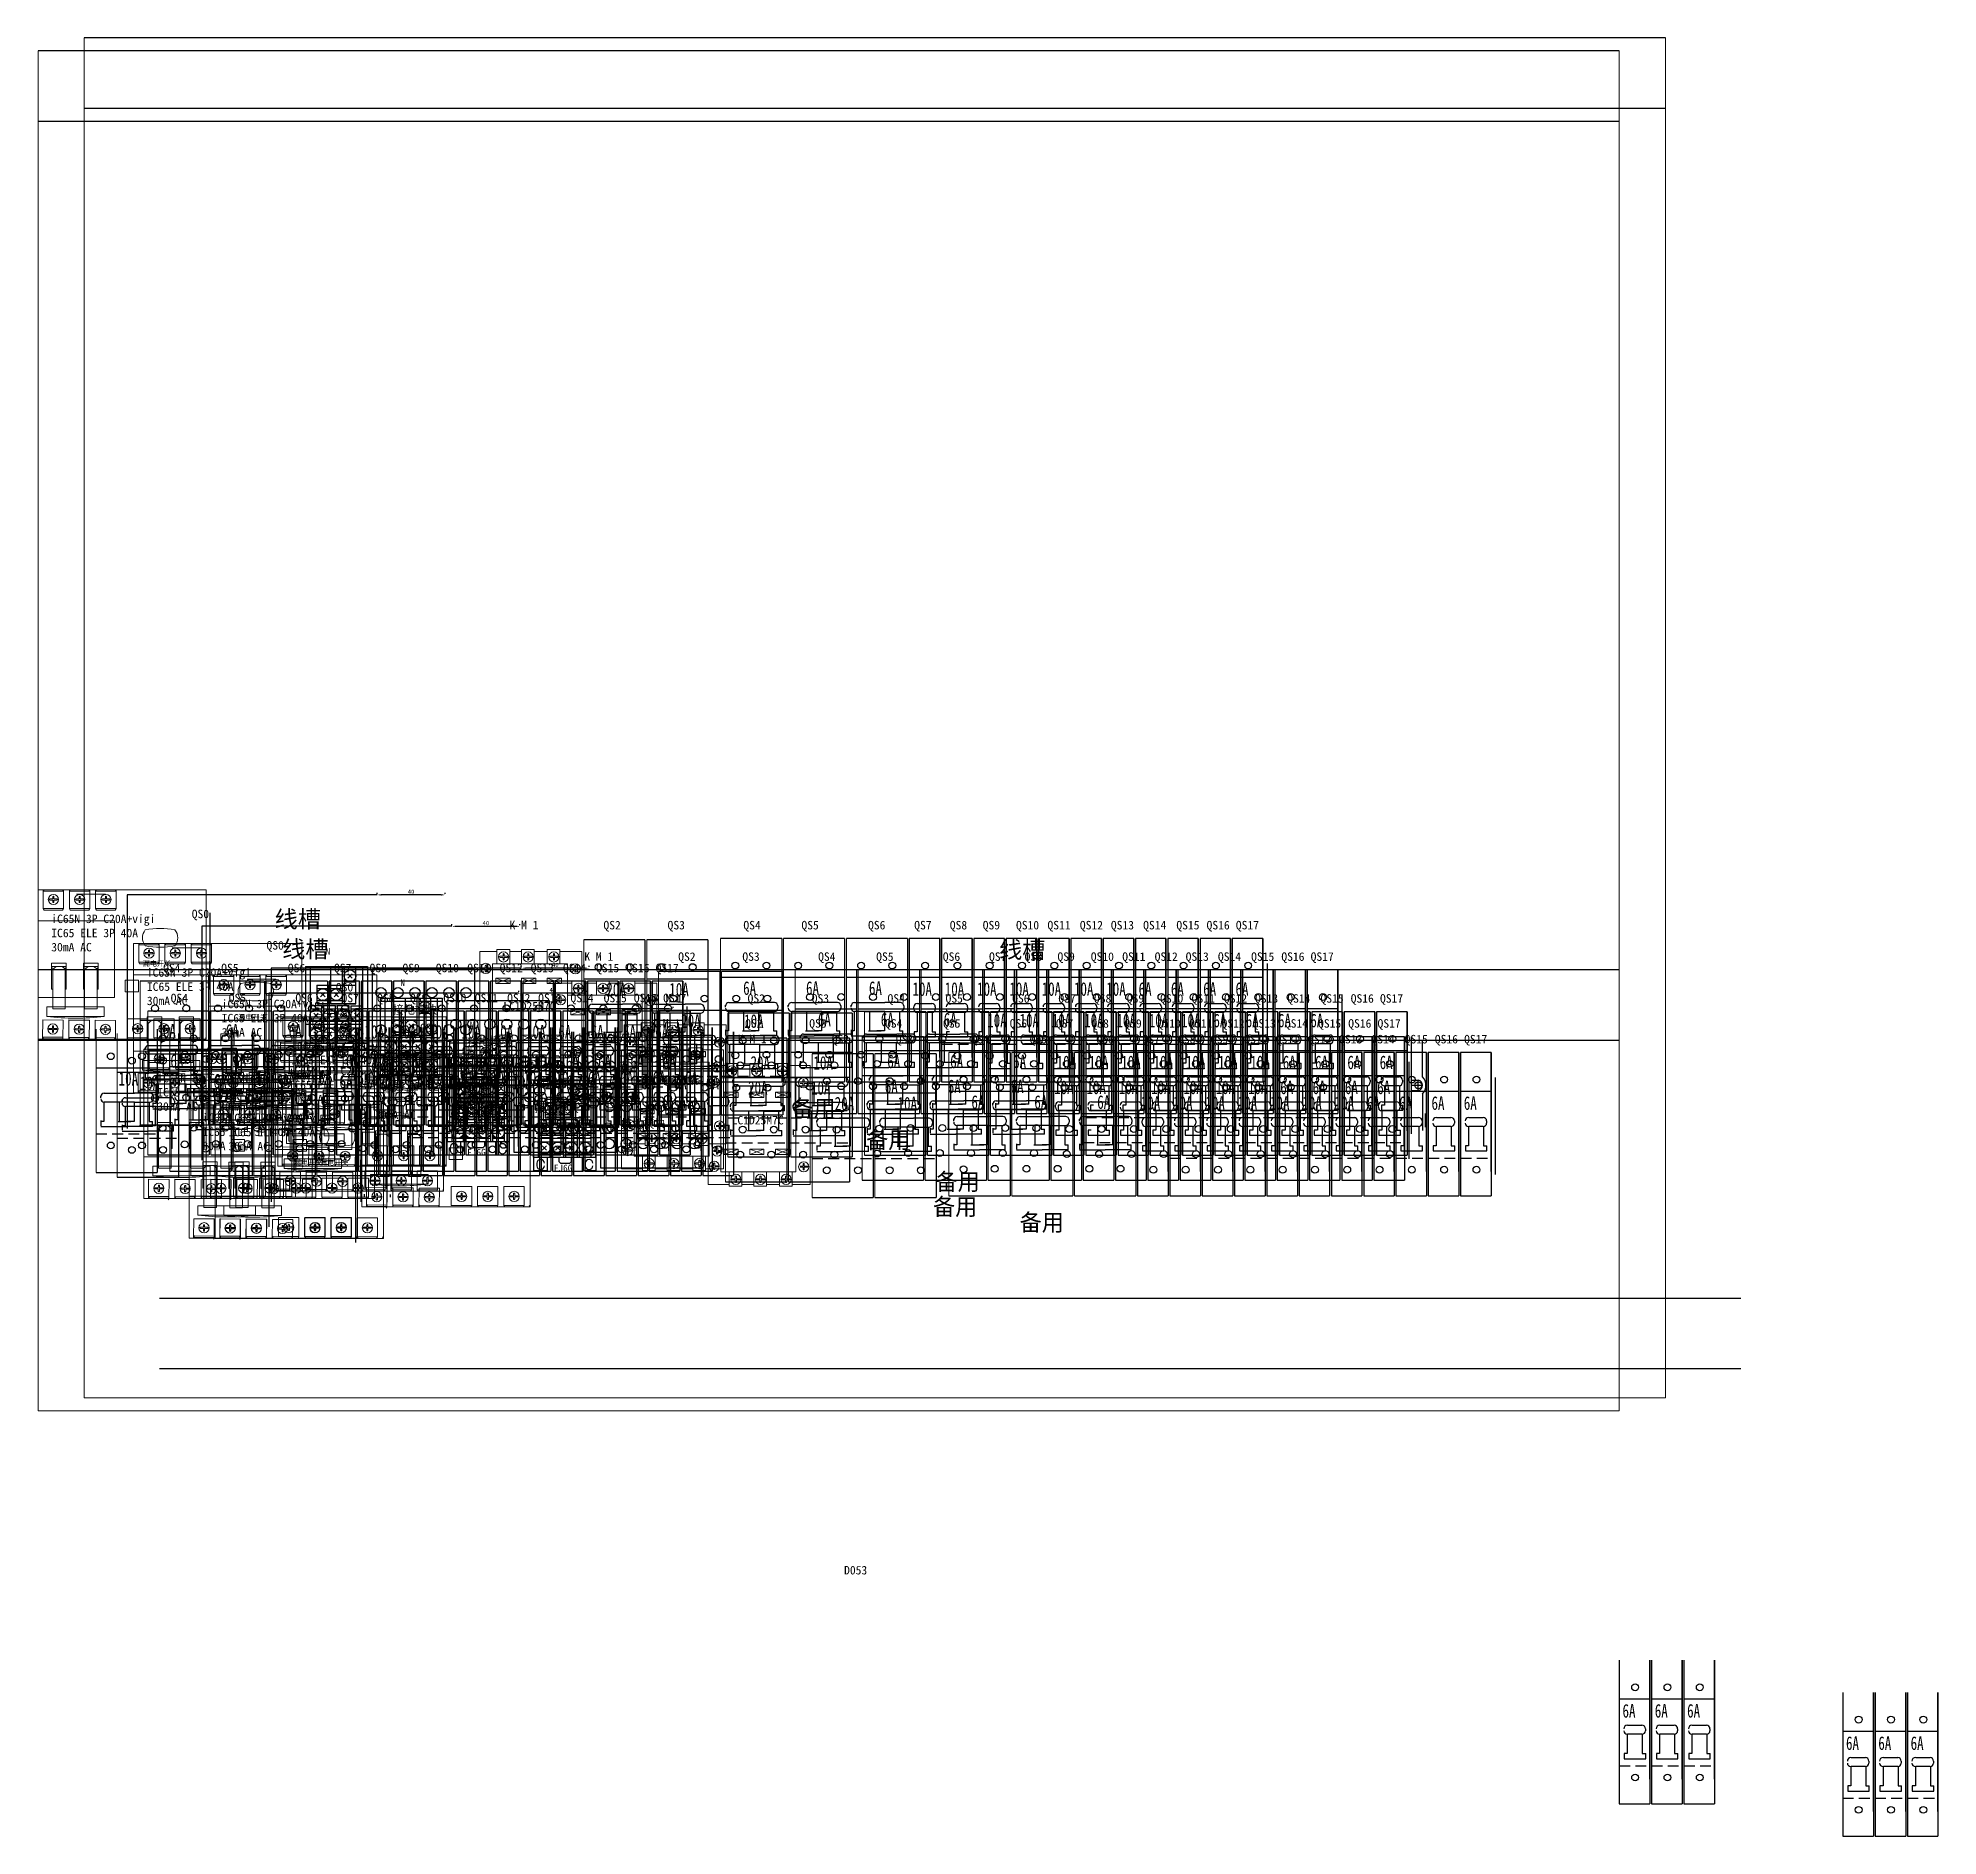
# Model space of a CAD drawing. Extents: x -21176 to 41123, y 80777 to 162275.
# Drawn here: x -18201 to -17084, y 81564 to 82622 of the extents above; entities that cross this region are included whole.
import ezdxf

# ---------------------------------------------------------------- set-up
doc = ezdxf.new("R2010")
doc.units = 0
doc.header["$MEASUREMENT"] = 0
doc.linetypes.add('HIDDEN', pattern=[9.525, 6.35, -3.175])
for name, color, linetype in [('DIM', 1, 'Continuous'), ('TEXT', 2, 'Continuous'), ('Z_OM_OUTLINE', 7, 'Continuous'), ('外形線', 7, 'Continuous'), ('细实线层', 7, 'Continuous')]:
    doc.layers.add(name, color=color, linetype=linetype)
doc.layers.add('標注', color=95, linetype='Continuous', lineweight=13)
doc.styles.add('ST', font='', dxfattribs={"width": 0.8, "height": 300})
doc.styles.get('ST').set_extended_font_data('SimSun')
doc.dimstyles.new('ISO-25', dxfattribs={"dimtxt": 2.5, "dimasz": 2.5, "dimexe": 1.25, "dimexo": 0.625, "dimtad": 1, "dimtxsty": 'Standard', "dimcen": 2.5, "dimadec": 0, "dimazin": 0, "dimtfac": 1, "dimtmove": 0, "dimatfit": 3, "dimfxl": 1, "dimarcsym": 0})

msp = doc.modelspace()

# ---------------------------------------------------------------- texts
at = {"char_height": 5, "attachment_point": 1}
for s, insert, width in [('iC65N 3P C20A+vigi IC65 ELE 3P 40A 30mA AC', (-18193.235, 82106.146), 64.03936), ('iC65N 3P C20A+vigi IC65 ELE 3P 40A 30mA AC', (-18193.235, 82106.146), 64.03936), ('iC65N 3P C20A+vigi IC65 ELE 3P 40A 30mA AC', (-18137.008, 82074.563), 64.03936), ('iC65N 3P C20A+vigi IC65 ELE 3P 40A 30mA AC', (-18093.026, 82056.061), 64.03936), ('接地模块', (-17992.354, 82052.688), 45.92726), ('接地模块', (-17948.373, 82034.186), 45.92726), ('iC65N 3P C20A+vigi IC65 ELE 3P 40A 30mA AC', (-18052.233, 82031.448), 64.03936), ('iC65N 3P C20A+vigi IC65 ELE 3P 40A 30mA AC', (-18130.917, 82012.411), 64.03936), ('iC65N 3P C20A+vigi IC65 ELE 3P 40A 30mA AC', (-18094.405, 82012.411), 64.03936), ('iC65N 3P C20A+vigi IC65 ELE 3P 40A 30mA AC', (-18053.675, 82016.746), 64.03936), ('接地模块', (-17907.58, 82009.572), 45.92726), ('iC65N 3P C20A+vigi IC65 ELE 3P 40A 30mA AC', (-18002.749, 82007.495), 64.03936), ('iC65N 3P C20A+vigi IC65 ELE 3P 40A 30mA AC', (-18104.352, 81989.211), 64.03936), ('iC65N 3P C20A+vigi IC65 ELE 3P 40A 30mA AC', (-18089.027, 81989.037), 64.03936), ('接地模块', (-17909.021, 81994.87), 45.92726), ('接地模块', (-17858.095, 81985.619), 45.92726), ('D053', (-17726.957, 81722.942), 35)]:
    msp.add_mtext(s, dxfattribs=dict(at, insert=insert, width=width))
at = {"lineweight": 0, "width": 101.05579, "attachment_point": 1}
for s, insert, char_height in [('QS0', (-18110.64, 82109.015), 5), ('{\\fSimSun|b0|i0|c134|p2;\\C1;线槽}', (-18061.862, 82108.454), 10), ('QS2', (-17868.496, 82102.411), 5), ('QS3', (-17830.785, 82102.411), 5), ('QS4', (-17786.196, 82102.411), 5), ('QS6', (-17712.874, 82102.411), 5), ('QS7', (-17685.716, 82102.411), 5), ('QS8', (-17664.79, 82102.411), 5), ('QS9', (-17645.438, 82102.411), 5), ('QS10', (-17625.854, 82102.411), 5), ('QS11', (-17607.343, 82102.411), 5), ('QS12', (-17588.295, 82102.411), 5), ('QS13', (-17570.052, 82102.411), 5), ('QS14', (-17551.068, 82102.411), 5), ('QS15', (-17531.547, 82102.411), 5), ('QS16', (-17513.78, 82102.411), 5), ('QS17', (-17496.557, 82102.411), 5), ('QS0', (-18066.659, 82090.514), 5), ('{\\fSimSun|b0|i0|c134|p2;\\C1;线槽}', (-18057.442, 82090.79), 10), ('{\\fSimSun|b0|i0|c134|p2;\\C1;线槽}', (-17635.844, 82090.52), 10), ('QS4', (-18127.44, 82077.229), 5), ('QS6', (-18054.117, 82077.229), 5), ('QS7', (-18026.959, 82077.229), 5), ('QS8', (-18006.034, 82077.229), 5), ('QS9', (-17986.682, 82077.229), 5), ('QS10', (-17967.098, 82077.229), 5), ('QS11', (-17948.587, 82077.229), 5), ('QS12', (-17929.539, 82077.229), 5), ('QS13', (-17911.296, 82077.229), 5), ('QS14', (-17892.311, 82077.229), 5), ('QS15', (-17872.791, 82077.229), 5), ('QS16', (-17855.024, 82077.229), 5), ('QS17', (-17837.801, 82077.229), 5), ('QS2', (-17824.515, 82083.909), 5), ('QS3', (-17786.804, 82083.909), 5), ('QS4', (-17742.214, 82083.909), 5), ('QS6', (-17668.892, 82083.909), 5), ('QS7', (-17641.734, 82083.909), 5), ('QS8', (-17620.808, 82083.909), 5), ('QS9', (-17601.457, 82083.909), 5), ('QS10', (-17581.873, 82083.909), 5), ('QS11', (-17563.361, 82083.909), 5), ('QS12', (-17544.314, 82083.909), 5), ('QS13', (-17526.071, 82083.909), 5), ('QS14', (-17507.086, 82083.909), 5), ('QS15', (-17487.566, 82083.909), 5), ('QS16', (-17469.799, 82083.909), 5), ('QS17', (-17452.575, 82083.909), 5), ('QS0', (-18025.866, 82065.9), 5), ('QS4', (-18123.02, 82059.566), 5), ('QS6', (-18049.697, 82059.566), 5), ('QS7', (-18022.539, 82059.566), 5), ('QS8', (-18001.614, 82059.566), 5), ('QS9', (-17982.262, 82059.566), 5), ('QS10', (-17962.678, 82059.566), 5), ('QS11', (-17944.167, 82059.566), 5), ('QS12', (-17925.119, 82059.566), 5), ('QS13', (-17906.876, 82059.566), 5), ('QS14', (-17887.891, 82059.566), 5), ('QS15', (-17868.371, 82059.566), 5), ('QS16', (-17850.604, 82059.566), 5), ('QS17', (-17833.381, 82059.566), 5), ('QS2', (-17783.722, 82059.295), 5), ('QS3', (-17746.011, 82059.295), 5), ('QS4', (-17701.421, 82059.295), 5), ('QS6', (-17628.099, 82059.295), 5), ('QS7', (-17600.941, 82059.295), 5), ('QS8', (-17580.015, 82059.295), 5), ('QS9', (-17560.664, 82059.295), 5), ('QS10', (-17541.08, 82059.295), 5), ('QS11', (-17522.568, 82059.295), 5), ('QS12', (-17503.521, 82059.295), 5), ('QS13', (-17485.278, 82059.295), 5), ('QS14', (-17466.293, 82059.295), 5), ('QS15', (-17446.773, 82059.295), 5), ('QS16', (-17429.006, 82059.295), 5), ('QS17', (-17411.782, 82059.295), 5), ('QS0', (-18027.307, 82051.198), 5), ('QS2', (-17785.163, 82044.593), 5), ('QS3', (-17747.452, 82044.593), 5), ('QS4', (-17702.862, 82044.593), 5), ('QS6', (-17629.54, 82044.593), 5), ('QS7', (-17602.382, 82044.593), 5), ('QS8', (-17581.457, 82044.593), 5), ('QS9', (-17562.105, 82044.593), 5), ('QS10', (-17542.521, 82044.593), 5), ('QS11', (-17524.01, 82044.593), 5), ('QS12', (-17504.962, 82044.593), 5), ('QS13', (-17486.719, 82044.593), 5), ('QS14', (-17467.734, 82044.593), 5), ('QS15', (-17448.214, 82044.593), 5), ('QS16', (-17430.447, 82044.593), 5), ('QS17', (-17413.224, 82044.593), 5), ('QS0', (-17976.381, 82041.947), 5), ('QS2', (-17734.237, 82035.343), 5), ('QS3', (-17696.526, 82035.343), 5), ('QS4', (-17651.937, 82035.343), 5), ('QS6', (-17578.615, 82035.343), 5), ('QS7', (-17551.456, 82035.343), 5), ('QS8', (-17530.531, 82035.343), 5), ('QS9', (-17511.179, 82035.343), 5), ('QS10', (-17491.595, 82035.343), 5), ('QS11', (-17473.084, 82035.343), 5), ('QS12', (-17454.036, 82035.343), 5), ('QS13', (-17435.793, 82035.343), 5), ('QS14', (-17416.808, 82035.343), 5), ('QS15', (-17397.288, 82035.343), 5), ('QS16', (-17379.521, 82035.343), 5), ('QS17', (-17362.298, 82035.343), 5), ('备用', (-17757.961, 81997.116), 10), ('备用', (-17713.98, 81978.615), 10), ('备用', (-17673.187, 81954.001), 10), ('备用', (-17674.628, 81939.299), 10), ('备用', (-17623.702, 81930.048), 10)]:
    msp.add_mtext(s, dxfattribs=dict(at, insert=insert, char_height=char_height))
at = {"lineweight": 0, "attachment_point": 1}
for s, width, insert, char_height in [('K M 1', 23.42072, (-17923.73, 82102.477), 5), ('漏电开关', 19.33541, (-18139.494, 82078.853), 3), ('漏电开关', 19.33541, (-18139.494, 82078.853), 3), ('K M 1', 23.42072, (-17879.749, 82083.975), 5), ('LC1D25M7C', 23.42072, (-17927.368, 82054.762), 5), ('K M 1', 23.42072, (-17838.956, 82059.361), 5), ('漏电开关', 19.33541, (-18083.267, 82047.27), 3), ('K M 1', 23.42072, (-17840.397, 82044.659), 5), ('LC1D25M7C', 23.42072, (-17883.386, 82036.261), 5), ('K M 1', 23.42072, (-17789.471, 82035.409), 5), ('漏电开关', 19.33541, (-18039.286, 82028.769), 3), ('LC1D25M7C', 23.42072, (-17842.593, 82011.647), 5), ('漏电开关', 19.33541, (-17998.493, 82004.155), 3), ('漏电开关', 19.33541, (-17999.934, 81989.453), 3), ('LC1D25M7C', 23.42072, (-17844.034, 81996.945), 5), ('LC1D25M7C', 23.42072, (-17793.108, 81987.694), 5), ('漏电开关', 19.33541, (-18077.176, 81985.118), 3), ('漏电开关', 19.33541, (-18040.664, 81985.118), 3), ('漏电开关', 19.33541, (-17949.008, 81980.202), 3), ('漏电开关', 19.33541, (-18050.611, 81961.918), 3), ('漏电开关', 19.33541, (-18035.286, 81961.744), 3)]:
    msp.add_mtext_dynamic_manual_height_columns(s, width=width, gutter_width=1, heights=[0], dxfattribs=dict(at, insert=insert, char_height=char_height))
at = {"color": 2, "lineweight": 0, "char_height": 5, "width": 101.05579, "attachment_point": 1}
for insert in [(-17752.058, 82102.411), (-18093.302, 82077.229), (-17708.076, 82083.909), (-18088.882, 82059.566), (-17667.283, 82059.295), (-17668.725, 82044.593), (-17617.799, 82035.343)]:
    msp.add_mtext('QS5', dxfattribs=dict(at, insert=insert))
at = {"layer": 'TEXT', "color": 0, "style": 'ST', "width": 0.7}
for s, p in [('20A', (-17866.752, 82058.003)), ('10A', (-17829.752, 82058.003)), ('6A', (-17786.334, 82058.9)), ('6A', (-17749.334, 82058.9)), ('6A', (-17712.334, 82058.9)), ('10A', (-17686.74, 82058.335)), ('10A', (-17667.74, 82058.335)), ('10A', (-17648.74, 82058.335)), ('10A', (-17629.74, 82058.335)), ('10A', (-17610.74, 82058.335)), ('10A', (-17591.74, 82058.335)), ('10A', (-17572.74, 82058.335)), ('6A', (-17553.74, 82058.335)), ('6A', (-17534.74, 82058.335)), ('6A', (-17515.74, 82058.335)), ('6A', (-17496.74, 82058.335)), ('20A', (-17822.77, 82039.501)), ('10A', (-17785.77, 82039.501)), ('6A', (-17742.353, 82040.398)), ('6A', (-17705.353, 82040.398)), ('6A', (-17668.353, 82040.398)), ('10A', (-17642.758, 82039.833)), ('10A', (-17623.758, 82039.833)), ('10A', (-17604.758, 82039.833)), ('10A', (-17585.758, 82039.833)), ('10A', (-17566.758, 82039.833)), ('10A', (-17547.758, 82039.833)), ('10A', (-17528.758, 82039.833)), ('6A', (-17509.758, 82039.833)), ('6A', (-17490.758, 82039.833)), ('6A', (-17471.758, 82039.833)), ('6A', (-17452.758, 82039.833)), ('6A', (-18127.578, 82033.718)), ('6A', (-18090.578, 82033.718)), ('6A', (-18053.578, 82033.718)), ('10A', (-18027.984, 82033.154)), ('10A', (-18008.984, 82033.154)), ('10A', (-17989.984, 82033.154)), ('10A', (-17970.984, 82033.154)), ('10A', (-17951.984, 82033.154)), ('10A', (-17932.984, 82033.154)), ('10A', (-17913.984, 82033.154)), ('6A', (-17894.984, 82033.154)), ('6A', (-17875.984, 82033.154)), ('6A', (-17856.984, 82033.154)), ('6A', (-17837.984, 82033.154)), ('6A', (-18123.158, 82016.055)), ('6A', (-18086.158, 82016.055)), ('6A', (-18049.158, 82016.055)), ('10A', (-18023.563, 82015.49)), ('10A', (-18004.563, 82015.49)), ('10A', (-17985.563, 82015.49)), ('10A', (-17966.563, 82015.49)), ('10A', (-17947.563, 82015.49)), ('10A', (-17928.563, 82015.49)), ('10A', (-17909.563, 82015.49)), ('6A', (-17890.563, 82015.49)), ('6A', (-17871.563, 82015.49)), ('6A', (-17852.563, 82015.49)), ('6A', (-17833.563, 82015.49)), ('20A', (-17781.977, 82014.888)), ('10A', (-17744.977, 82014.888)), ('6A', (-17701.56, 82015.784)), ('6A', (-17664.56, 82015.784)), ('6A', (-17627.56, 82015.784)), ('10A', (-17601.965, 82015.22)), ('10A', (-17582.965, 82015.22)), ('10A', (-17563.965, 82015.22)), ('10A', (-17544.965, 82015.22)), ('10A', (-17525.965, 82015.22)), ('10A', (-17506.965, 82015.22)), ('10A', (-17487.965, 82015.22)), ('6A', (-17468.965, 82015.22)), ('6A', (-17449.965, 82015.22)), ('6A', (-17430.965, 82015.22)), ('6A', (-17411.965, 82015.22)), ('10A', (-18153.621, 82005.577)), ('10A', (-18141.198, 82002.964)), ('6A', (-18110.203, 82006.474)), ('6A', (-18097.78, 82003.861)), ('6A', (-18073.203, 82006.474)), ('6A', (-18060.78, 82003.861)), ('6A', (-18036.203, 82006.474)), ('6A', (-18023.78, 82003.861)), ('10A', (-18010.609, 82005.909)), ('10A', (-17998.186, 82003.296)), ('10A', (-17991.609, 82005.909)), ('10A', (-17979.186, 82003.296)), ('10A', (-17972.609, 82005.909)), ('10A', (-17960.186, 82003.296)), ('10A', (-17953.609, 82005.909)), ('10A', (-17941.186, 82003.296)), ('10A', (-17934.609, 82005.909)), ('10A', (-17922.186, 82003.296)), ('10A', (-17915.609, 82005.909)), ('10A', (-17903.186, 82003.296)), ('10A', (-17896.609, 82005.909)), ('10A', (-17884.186, 82003.296)), ('6A', (-17877.609, 82005.909)), ('6A', (-17865.186, 82003.296)), ('6A', (-17858.609, 82005.909)), ('6A', (-17846.186, 82003.296)), ('6A', (-17839.609, 82005.909)), ('6A', (-17827.186, 82003.296)), ('6A', (-17820.609, 82005.909)), ('6A', (-17808.186, 82003.296)), ('20A', (-17783.418, 82000.186)), ('10A', (-17746.418, 82000.186)), ('20A', (-17732.492, 81990.935)), ('6A', (-17703.001, 82001.082)), ('10A', (-17695.492, 81990.935)), ('6A', (-17666.001, 82001.082)), ('6A', (-17652.075, 81991.831)), ('6A', (-17629.001, 82001.082)), ('6A', (-17615.075, 81991.831)), ('10A', (-17603.406, 82000.518)), ('10A', (-17584.406, 82000.518)), ('6A', (-17578.075, 81991.831)), ('10A', (-17565.406, 82000.518)), ('10A', (-17552.481, 81991.267)), ('10A', (-17546.406, 82000.518)), ('10A', (-17533.481, 81991.267)), ('10A', (-17527.406, 82000.518)), ('10A', (-17514.481, 81991.267)), ('10A', (-17508.406, 82000.518)), ('10A', (-17495.481, 81991.267)), ('10A', (-17489.406, 82000.518)), ('10A', (-17476.481, 81991.267)), ('6A', (-17470.406, 82000.518)), ('10A', (-17457.481, 81991.267)), ('6A', (-17451.406, 82000.518)), ('10A', (-17438.481, 81991.267)), ('6A', (-17432.406, 82000.518)), ('6A', (-17419.481, 81991.267)), ('6A', (-17413.406, 82000.518)), ('6A', (-17400.481, 81991.267)), ('6A', (-17381.481, 81991.267)), ('6A', (-17362.481, 81991.267)), ('6A', (-17269.149, 81633.738)), ('6A', (-17250.149, 81633.738)), ('6A', (-17231.149, 81633.738)), ('6A', (-17137.699, 81614.719)), ('6A', (-17118.699, 81614.719)), ('6A', (-17099.699, 81614.719))]:
    msp.add_text(s, height=8, dxfattribs=at).set_placement(p)
at = {"layer": '外形線', "color": 0, "linetype": 'ByBlock', "ltscale": 8, "char_height": 4, "attachment_point": 1}
for s, insert in [('{\\C3;N}', (-18031.938, 82086.527)), ('{\\C3;N}', (-17987.957, 82068.026)), ('{\\C3;N}', (-17947.164, 82043.412)), ('{\\C3;FJ6G}', (-18031.938, 82026.148)), ('{\\C3;N}', (-17948.605, 82028.71)), ('{\\C3;N}', (-17897.679, 82019.459)), ('{\\C3;FJ6G}', (-17987.957, 82007.646)), ('{\\C3;FJ6G}', (-17947.164, 81983.032)), ('{\\C3;FJ6G}', (-17948.605, 81968.33)), ('{\\C3;FJ6G}', (-17897.679, 81959.079))]:
    msp.add_mtext(s, dxfattribs=dict(at, insert=insert))

# ---------------------------------------------------------------- blocks, each defined once
blk = doc.blocks.new('*D106')
at = {"color": 0, "lineweight": -2}
for p, q in [((-18001.6, 82118.4), (-18001.6, 82119)), ((-17964.1, 82117.7), (-17999.1, 82117.7)), ((-17961.6, 82118.4), (-17961.6, 82119))]:
    blk.add_line(p, q, dxfattribs=at)
at = {"color": 0, "lineweight": 0}
for points in [[(-17999.1, 82118.2), (-17999.1, 82117.3), (-18001.6, 82117.7)], [(-17964.1, 82118.2), (-17964.1, 82117.3), (-17961.6, 82117.7)]]:
    blk.add_solid(points, dxfattribs=at)
at = {"layer": 'Defpoints', "color": 0, "lineweight": 0}
for p in [(-18001.6, 82117.7), (-18001.6, 82117.7), (-17961.6, 82117.7)]:
    blk.add_point(p, dxfattribs=at)
at = {"color": 0, "lineweight": -2, "insert": (-17981.6, 82119.6), "char_height": 2.5, "attachment_point": 5}
blk.add_mtext('40', dxfattribs=at)
blk = doc.blocks.new('*D107')
at = {"color": 0, "lineweight": -2}
for p, q in [((-17918.3, 82060.6), (-17918.3, 82061.2)), ((-17880.8, 82059.9), (-17915.8, 82059.9)), ((-17878.3, 82060.6), (-17878.3, 82061.2))]:
    blk.add_line(p, q, dxfattribs=at)
at = {"color": 0, "lineweight": 0}
for points in [[(-17915.8, 82060.3), (-17915.8, 82059.5), (-17918.3, 82059.9)], [(-17880.8, 82060.3), (-17880.8, 82059.5), (-17878.3, 82059.9)]]:
    blk.add_solid(points, dxfattribs=at)
at = {"layer": 'Defpoints', "color": 0, "lineweight": 0}
for p in [(-17918.3, 82059.9), (-17918.3, 82059.9), (-17878.3, 82059.9)]:
    blk.add_point(p, dxfattribs=at)
at = {"color": 0, "lineweight": -2, "insert": (-17898.3, 82061.8), "char_height": 2.5, "attachment_point": 5}
blk.add_mtext('40', dxfattribs=at)
blk = doc.blocks.new('*D108')
at = {"color": 0, "lineweight": -2}
for p, q in [((-17957.6, 82099.9), (-17957.6, 82100.5)), ((-17920.1, 82099.2), (-17955.1, 82099.2)), ((-17917.6, 82099.9), (-17917.6, 82100.5))]:
    blk.add_line(p, q, dxfattribs=at)
at = {"color": 0, "lineweight": 0}
for points in [[(-17955.1, 82099.7), (-17955.1, 82098.8), (-17957.6, 82099.2)], [(-17920.1, 82099.7), (-17920.1, 82098.8), (-17917.6, 82099.2)]]:
    blk.add_solid(points, dxfattribs=at)
at = {"layer": 'Defpoints', "color": 0, "lineweight": 0}
for p in [(-17957.6, 82099.2), (-17957.6, 82099.2), (-17917.6, 82099.2)]:
    blk.add_point(p, dxfattribs=at)
at = {"color": 0, "lineweight": -2, "insert": (-17937.6, 82101.1), "char_height": 2.5, "attachment_point": 5}
blk.add_mtext('40', dxfattribs=at)
blk = doc.blocks.new('*D109')
at = {"color": 0, "lineweight": -2}
for p, q in [((-17867.4, 82051.3), (-17867.4, 82051.9)), ((-17829.9, 82050.7), (-17864.9, 82050.7)), ((-17827.4, 82051.3), (-17827.4, 82051.9))]:
    blk.add_line(p, q, dxfattribs=at)
at = {"color": 0, "lineweight": 0}
for points in [[(-17864.9, 82051.1), (-17864.9, 82050.3), (-17867.4, 82050.7)], [(-17829.9, 82051.1), (-17829.9, 82050.3), (-17827.4, 82050.7)]]:
    blk.add_solid(points, dxfattribs=at)
at = {"layer": 'Defpoints', "color": 0, "lineweight": 0}
for p in [(-17867.4, 82050.7), (-17867.4, 82050.7), (-17827.4, 82050.7)]:
    blk.add_point(p, dxfattribs=at)
at = {"color": 0, "lineweight": -2, "insert": (-17847.4, 82052.6), "char_height": 2.5, "attachment_point": 5}
blk.add_mtext('40', dxfattribs=at)
blk = doc.blocks.new('*D110')
at = {"color": 0, "lineweight": -2}
for p, q in [((-17916.8, 82075.3), (-17916.8, 82075.9)), ((-17879.3, 82074.6), (-17914.3, 82074.6)), ((-17876.8, 82075.3), (-17876.8, 82075.9))]:
    blk.add_line(p, q, dxfattribs=at)
at = {"color": 0, "lineweight": 0}
for points in [[(-17914.3, 82075), (-17914.3, 82074.2), (-17916.8, 82074.6)], [(-17879.3, 82075), (-17879.3, 82074.2), (-17876.8, 82074.6)]]:
    blk.add_solid(points, dxfattribs=at)
at = {"layer": 'Defpoints', "color": 0, "lineweight": 0}
for p in [(-17916.8, 82074.6), (-17916.8, 82074.6), (-17876.8, 82074.6)]:
    blk.add_point(p, dxfattribs=at)
at = {"color": 0, "lineweight": -2, "insert": (-17896.8, 82076.5), "char_height": 2.5, "attachment_point": 5}
blk.add_mtext('40', dxfattribs=at)

# ---------------------------------------------------------------- dimensions: what is measured, and where the dimension line sits
at = {"color": 0, "lineweight": -2}
for base, p1, p2, picture, middle in [((-18001.61, 82117.747), (-17961.61, 82117.747), (-18001.61, 82117.747), '*D106', (-17981.61, 82119.622)), ((-17957.628, 82099.246), (-17917.628, 82099.246), (-17957.628, 82099.246), '*D108', (-17937.628, 82101.121)), ((-17916.835, 82074.632), (-17876.835, 82074.632), (-17916.835, 82074.632), '*D110', (-17896.835, 82076.507)), ((-17918.276, 82059.93), (-17878.276, 82059.93), (-17918.276, 82059.93), '*D107', (-17898.276, 82061.805)), ((-17867.35, 82050.679), (-17827.35, 82050.679), (-17867.35, 82050.679), '*D109', (-17847.35, 82052.554))]:
    dim = msp.add_linear_dim(base=base, p1=p1, p2=p2, dimstyle='ISO-25', dxfattribs=at)
    dim.commit()
    dim.dimension.update_dxf_attribs({"geometry": picture, "text_midpoint": middle})

# ---------------------------------------------------------------- linework, layer by layer
at = {"color": 0, "lineweight": -2}
for p, q in [((-17271.046, 82614.195), (-18201.046, 82614.195)), ((-17243.91, 82621.825), (-18173.91, 82621.825)), ((-17243.91, 82580.324), (-18173.91, 82580.324)), ((-17271.046, 82572.694), (-18201.046, 82572.694)), ((-18001.61, 82117.747), (-18148.61, 82117.747)), ((-18148.61, 82117.747), (-18148.61, 81980.247)), ((-17957.628, 82099.246), (-18104.628, 82099.246)), ((-18104.628, 82099.246), (-18104.628, 81961.746)), ((-17844.051, 82091.215), (-17844.051, 82006.785)), ((-17807.051, 82091.215), (-17807.051, 82006.785)), ((-17763.634, 82092.112), (-17763.634, 82007.682)), ((-17726.634, 82092.112), (-17726.634, 82007.682)), ((-17689.634, 82092.112), (-17689.634, 82007.682)), ((-17478.015, 82020.309), (-17478.015, 82077.309)), ((-17271.046, 82073.648), (-18201.046, 82073.648)), ((-18104.878, 82066.931), (-18104.878, 81982.5)), ((-18067.878, 82066.931), (-18067.878, 81982.5)), ((-17916.835, 82074.632), (-18063.835, 82074.632)), ((-18063.835, 82074.632), (-18063.835, 81937.132)), ((-18043.812, 82075.549), (-18007.312, 82075.549)), ((-18030.878, 82066.931), (-18030.878, 81982.5)), ((-17800.07, 82072.714), (-17800.07, 81988.283)), ((-17763.07, 82072.714), (-17763.07, 81988.283)), ((-17719.652, 82073.61), (-17719.652, 81989.18)), ((-17682.652, 82073.61), (-17682.652, 81989.18)), ((-17645.652, 82073.61), (-17645.652, 81989.18)), ((-17918.276, 82059.93), (-18065.276, 82059.93)), ((-18065.276, 82059.93), (-18065.276, 81922.43)), ((-17999.831, 82057.047), (-17963.331, 82057.047)), ((-17434.034, 82001.808), (-17434.034, 82058.808)), ((-18100.458, 82049.267), (-18100.458, 81964.837)), ((-18063.458, 82049.267), (-18063.458, 81964.837)), ((-18026.458, 82049.267), (-18026.458, 81964.837)), ((-18017.062, 82052.4), (-18010.062, 82052.4)), ((-17867.35, 82050.679), (-18014.35, 82050.679)), ((-18014.35, 82050.679), (-18014.35, 81913.179)), ((-17819.259, 81995.128), (-17819.259, 82052.128)), ((-17759.277, 82048.1), (-17759.277, 81963.669)), ((-17722.277, 82048.1), (-17722.277, 81963.669)), ((-17678.859, 82048.996), (-17678.859, 81964.566)), ((-17641.859, 82048.996), (-17641.859, 81964.566)), ((-17604.859, 82048.996), (-17604.859, 81964.566)), ((-17271.046, 82032.147), (-18201.046, 82032.147)), ((-18130.921, 82038.789), (-18130.921, 81954.359)), ((-18118.498, 82036.176), (-18118.498, 81951.746)), ((-18087.503, 82039.686), (-18087.503, 81955.256)), ((-18075.08, 82037.073), (-18075.08, 81952.642)), ((-18050.503, 82039.686), (-18050.503, 81955.256)), ((-18038.08, 82037.073), (-18038.08, 81952.642)), ((-18013.503, 82039.686), (-18013.503, 81955.256)), ((-18001.08, 82037.073), (-18001.08, 81952.642)), ((-17973.081, 82033.898), (-17966.081, 82033.898)), ((-17959.038, 82032.433), (-17922.538, 82032.433)), ((-17814.839, 81977.464), (-17814.839, 82034.464)), ((-17760.718, 82033.398), (-17760.718, 81948.968)), ((-17723.718, 82033.398), (-17723.718, 81948.968)), ((-17680.301, 82034.295), (-17680.301, 81949.864)), ((-17643.301, 82034.295), (-17643.301, 81949.864)), ((-17606.301, 82034.295), (-17606.301, 81949.864)), ((-17393.241, 81977.194), (-17393.241, 82034.194)), ((-17386.763, 82010.694), (-17386.763, 82032.194)), ((-17709.792, 82024.147), (-17709.792, 81939.717)), ((-17672.792, 82024.147), (-17672.792, 81939.717)), ((-17629.375, 82025.044), (-17629.375, 81940.613)), ((-17592.375, 82025.044), (-17592.375, 81940.613)), ((-17555.375, 82025.044), (-17555.375, 81940.613)), ((-17960.479, 82017.731), (-17923.979, 82017.731)), ((-17394.682, 81962.492), (-17394.682, 82019.492)), ((-17343.756, 81953.241), (-17343.756, 82010.241)), ((-17932.288, 82009.285), (-17925.288, 82009.285)), ((-17909.553, 82008.481), (-17873.053, 82008.481)), ((-17393.241, 82008.694), (-17389.241, 82008.694)), ((-17393.241, 82005.694), (-17387.241, 82005.694)), ((-17393.241, 82002.694), (-17389.241, 82002.694)), ((-17389.241, 82002.694), (-17389.241, 82008.694)), ((-17386.763, 82000.694), (-17386.763, 81979.194)), ((-17933.729, 81994.583), (-17926.729, 81994.583)), ((-17385.307, 81989.087), (-17385.307, 81981.087)), ((-17882.803, 81985.332), (-17875.803, 81985.332)), ((-17199.515, 81880.32), (-18129.515, 81880.32)), ((-17199.515, 81838.819), (-18129.515, 81838.819))]:
    msp.add_line(p, q, dxfattribs=at)
at = {"lineweight": 0}
for p, q in [((-18198.046, 82120.767), (-18197.51, 82119.842)), ((-18198.046, 82120.767), (-18197.51, 82119.842)), ((-18186.58, 82119.84), (-18186.046, 82120.767)), ((-18186.58, 82119.84), (-18186.046, 82120.767)), ((-18182.593, 82120.767), (-18182.056, 82119.842)), ((-18182.593, 82120.767), (-18182.056, 82119.842)), ((-18178.319, 82118.22), (-18161.319, 82118.22)), ((-18178.319, 82118.22), (-18161.319, 82118.22)), ((-18163.319, 82118.22), (-18175.319, 82118.22)), ((-18163.319, 82118.22), (-18175.319, 82118.22)), ((-18171.127, 82119.84), (-18170.593, 82120.767)), ((-18171.127, 82119.84), (-18170.593, 82120.767)), ((-18167.164, 82120.767), (-18166.627, 82119.842)), ((-18167.164, 82120.767), (-18166.627, 82119.842)), ((-18155.698, 82119.84), (-18155.164, 82120.767)), ((-18155.698, 82119.84), (-18155.164, 82120.767)), ((-18102.046, 82120.767), (-18102.046, 82076.767)), ((-18102.046, 82120.767), (-18102.046, 82076.767)), ((-18198.046, 82109.695), (-18186.046, 82109.695)), ((-18197.512, 82108.767), (-18198.046, 82109.695)), ((-18198.046, 82109.695), (-18186.046, 82109.695)), ((-18197.512, 82108.767), (-18198.046, 82109.695)), ((-18186.046, 82109.695), (-18186.583, 82108.769)), ((-18186.046, 82109.695), (-18186.583, 82108.769)), ((-18182.593, 82109.695), (-18170.593, 82109.695)), ((-18182.059, 82108.767), (-18182.593, 82109.695)), ((-18182.593, 82109.695), (-18170.593, 82109.695)), ((-18182.059, 82108.767), (-18182.593, 82109.695)), ((-18170.593, 82109.695), (-18171.129, 82108.769)), ((-18170.593, 82109.695), (-18171.129, 82108.769)), ((-18167.164, 82109.695), (-18155.164, 82109.695)), ((-18166.629, 82108.767), (-18167.164, 82109.695)), ((-18167.164, 82109.695), (-18155.164, 82109.695)), ((-18166.629, 82108.767), (-18167.164, 82109.695)), ((-18155.164, 82109.695), (-18155.7, 82108.769)), ((-18155.164, 82109.695), (-18155.7, 82108.769)), ((-18141.819, 82089.184), (-18141.282, 82088.259)), ((-18130.353, 82088.257), (-18129.819, 82089.184)), ((-18126.366, 82089.184), (-18125.829, 82088.259)), ((-18114.9, 82088.257), (-18114.366, 82089.184)), ((-18110.936, 82089.184), (-18110.4, 82088.259)), ((-18099.47, 82088.257), (-18098.936, 82089.184)), ((-18045.819, 82089.184), (-18045.819, 82045.184)), ((-18193.03, 82077.581), (-18193.03, 82075.507)), ((-18193.03, 82077.581), (-18193.03, 82075.507)), ((-18174.252, 82077.578), (-18174.252, 82075.504)), ((-18174.252, 82077.578), (-18174.252, 82075.504)), ((-18141.819, 82078.112), (-18129.819, 82078.112)), ((-18141.285, 82077.184), (-18141.819, 82078.112)), ((-18129.819, 82078.112), (-18130.356, 82077.186)), ((-18126.366, 82078.112), (-18114.366, 82078.112)), ((-18125.832, 82077.184), (-18126.366, 82078.112)), ((-18122.092, 82086.637), (-18105.092, 82086.637)), ((-18107.092, 82086.637), (-18119.092, 82086.637)), ((-18114.366, 82078.112), (-18114.902, 82077.186)), ((-18110.936, 82078.112), (-18098.936, 82078.112)), ((-18110.402, 82077.184), (-18110.936, 82078.112)), ((-18098.936, 82078.112), (-18099.473, 82077.186)), ((-18193.03, 82075.507), (-18184.528, 82075.507)), ((-18192.398, 82073.559), (-18193.03, 82075.507)), ((-18193.03, 82075.507), (-18184.528, 82075.507)), ((-18192.398, 82073.559), (-18193.03, 82075.507)), ((-18184.528, 82075.507), (-18185.025, 82073.987)), ((-18184.528, 82075.507), (-18185.025, 82073.987)), ((-18174.252, 82075.504), (-18165.75, 82075.504)), ((-18173.62, 82073.556), (-18174.252, 82075.504)), ((-18174.252, 82075.504), (-18165.75, 82075.504)), ((-18173.62, 82073.556), (-18174.252, 82075.504)), ((-18165.75, 82075.504), (-18166.247, 82073.984)), ((-18165.75, 82075.504), (-18166.247, 82073.984)), ((-18097.838, 82070.683), (-18097.301, 82069.757)), ((-18086.372, 82069.756), (-18085.838, 82070.683)), ((-18082.384, 82070.683), (-18081.848, 82069.757)), ((-18078.11, 82068.136), (-18061.11, 82068.136)), ((-18063.11, 82068.136), (-18075.11, 82068.136)), ((-18070.918, 82069.756), (-18070.384, 82070.683)), ((-18066.955, 82070.683), (-18066.418, 82069.757)), ((-18055.489, 82069.756), (-18054.955, 82070.683)), ((-18001.838, 82070.683), (-18001.838, 82026.683)), ((-17931.739, 82068.735), (-17923.435, 82065.574)), ((-17923.435, 82068.735), (-17931.739, 82065.574)), ((-17916.633, 82068.735), (-17908.329, 82065.574)), ((-17908.329, 82068.735), (-17916.633, 82065.574)), ((-17901.527, 82068.735), (-17893.222, 82065.574)), ((-17893.222, 82068.735), (-17901.527, 82065.574)), ((-18097.838, 82059.61), (-18085.838, 82059.61)), ((-18097.303, 82058.683), (-18097.838, 82059.61)), ((-18085.838, 82059.61), (-18086.374, 82058.684)), ((-18082.384, 82059.61), (-18070.384, 82059.61)), ((-18081.85, 82058.683), (-18082.384, 82059.61)), ((-18070.384, 82059.61), (-18070.921, 82058.684)), ((-18066.955, 82059.61), (-18054.955, 82059.61)), ((-18066.421, 82058.683), (-18066.955, 82059.61)), ((-18054.955, 82059.61), (-18055.491, 82058.684)), ((-18198.293, 82044.168), (-18186.294, 82044.076)), ((-18198.293, 82044.168), (-18186.294, 82044.076)), ((-18182.757, 82044.191), (-18182.84, 82044.05)), ((-18182.757, 82044.191), (-18182.84, 82044.05)), ((-18182.84, 82044.05), (-18170.841, 82043.958)), ((-18182.84, 82044.05), (-18170.841, 82043.958)), ((-18167.411, 82043.932), (-18155.412, 82043.84)), ((-18167.411, 82043.932), (-18155.412, 82043.84)), ((-18136.803, 82045.998), (-18136.803, 82043.924)), ((-18136.803, 82043.924), (-18128.301, 82043.924)), ((-18136.171, 82041.976), (-18136.803, 82043.924)), ((-18128.301, 82043.924), (-18128.798, 82042.404)), ((-18118.025, 82045.995), (-18118.025, 82043.921)), ((-18118.025, 82043.921), (-18109.523, 82043.921)), ((-18117.393, 82041.973), (-18118.025, 82043.921)), ((-18109.523, 82043.921), (-18110.02, 82042.401)), ((-18057.045, 82046.069), (-18056.508, 82045.143)), ((-18045.579, 82045.142), (-18045.045, 82046.069)), ((-18041.591, 82046.069), (-18041.055, 82045.143)), ((-18037.317, 82043.522), (-18020.317, 82043.522)), ((-18022.317, 82043.522), (-18034.317, 82043.522)), ((-18030.125, 82045.142), (-18029.591, 82046.069)), ((-18026.162, 82046.069), (-18025.625, 82045.143)), ((-18014.696, 82045.142), (-18014.162, 82046.069)), ((-17961.045, 82046.069), (-17961.045, 82002.069)), ((-17887.758, 82050.233), (-17879.453, 82047.072)), ((-17879.453, 82050.233), (-17887.758, 82047.072)), ((-17872.652, 82050.233), (-17864.347, 82047.072)), ((-17864.347, 82050.233), (-17872.652, 82047.072)), ((-17857.545, 82050.233), (-17849.241, 82047.072)), ((-17849.241, 82050.233), (-17857.545, 82047.072)), ((-18198.378, 82033.095), (-18197.834, 82034.017)), ((-18198.378, 82033.095), (-18197.834, 82034.017)), ((-18186.912, 82033.078), (-18186.385, 82032.147)), ((-18186.912, 82033.078), (-18186.385, 82032.147)), ((-18182.925, 82032.977), (-18182.381, 82033.898)), ((-18182.925, 82032.977), (-18182.381, 82033.898)), ((-18171.452, 82033.816), (-18170.925, 82032.885)), ((-18171.452, 82033.816), (-18170.925, 82032.885)), ((-18167.496, 82032.859), (-18166.952, 82033.781)), ((-18167.496, 82032.859), (-18166.952, 82033.781)), ((-18156.023, 82033.699), (-18155.496, 82032.767)), ((-18156.023, 82033.699), (-18155.496, 82032.767)), ((-18148.47, 82033.695), (-18136.47, 82033.695)), ((-18148.47, 82033.695), (-18136.47, 82033.695)), ((-18136.47, 82033.695), (-18137.006, 82032.769)), ((-18136.47, 82033.695), (-18137.006, 82032.769)), ((-18133.016, 82033.695), (-18121.016, 82033.695)), ((-18132.482, 82032.767), (-18133.016, 82033.695)), ((-18133.016, 82033.695), (-18121.016, 82033.695)), ((-18132.482, 82032.767), (-18133.016, 82033.695)), ((-18121.016, 82033.695), (-18121.553, 82032.769)), ((-18121.016, 82033.695), (-18121.553, 82032.769)), ((-18117.587, 82033.695), (-18105.587, 82033.695)), ((-18117.053, 82032.767), (-18117.587, 82033.695)), ((-18117.587, 82033.695), (-18105.587, 82033.695)), ((-18117.053, 82032.767), (-18117.587, 82033.695)), ((-18105.587, 82033.695), (-18106.124, 82032.769)), ((-18105.587, 82033.695), (-18106.124, 82032.769)), ((-18102.046, 82032.767), (-18102.58, 82033.695)), ((-18102.046, 82032.767), (-18102.58, 82033.695)), ((-18057.045, 82034.996), (-18045.045, 82034.996)), ((-18056.51, 82034.069), (-18057.045, 82034.996)), ((-18045.045, 82034.996), (-18045.581, 82034.07)), ((-18041.591, 82034.996), (-18029.591, 82034.996)), ((-18041.057, 82034.069), (-18041.591, 82034.996)), ((-18029.591, 82034.996), (-18030.128, 82034.07)), ((-18026.162, 82034.996), (-18014.162, 82034.996)), ((-18025.628, 82034.069), (-18026.162, 82034.996)), ((-18014.162, 82034.996), (-18014.698, 82034.07)), ((-17931.739, 82035.234), (-17923.435, 82032.074)), ((-17923.435, 82035.234), (-17931.739, 82032.074)), ((-17916.633, 82035.234), (-17908.329, 82032.074)), ((-17908.329, 82035.234), (-17916.633, 82032.074)), ((-17901.527, 82035.234), (-17893.222, 82032.074)), ((-17901.527, 82032.074), (-17893.222, 82035.234)), ((-18135.728, 82027.032), (-18135.191, 82026.106)), ((-18124.262, 82026.105), (-18123.728, 82027.032)), ((-18120.274, 82027.032), (-18119.738, 82026.106)), ((-18116, 82024.485), (-18099, 82024.485)), ((-18101, 82024.485), (-18113, 82024.485)), ((-18108.808, 82026.105), (-18108.274, 82027.032)), ((-18104.845, 82027.032), (-18104.308, 82026.106)), ((-18099.216, 82027.032), (-18098.679, 82026.106)), ((-18093.379, 82026.105), (-18092.845, 82027.032)), ((-18092.822, 82027.497), (-18092.822, 82025.423)), ((-18092.822, 82025.423), (-18084.319, 82025.423)), ((-18092.189, 82023.475), (-18092.822, 82025.423)), ((-18087.75, 82026.105), (-18087.216, 82027.032)), ((-18084.319, 82025.423), (-18084.817, 82023.903)), ((-18083.762, 82027.032), (-18083.226, 82026.106)), ((-18079.489, 82024.485), (-18062.489, 82024.485)), ((-18064.489, 82024.485), (-18076.489, 82024.485)), ((-18074.044, 82027.493), (-18074.044, 82025.419)), ((-18074.044, 82025.419), (-18065.541, 82025.419)), ((-18073.411, 82023.471), (-18074.044, 82025.419)), ((-18072.297, 82026.105), (-18071.762, 82027.032)), ((-18068.333, 82027.032), (-18067.797, 82026.106)), ((-18065.541, 82025.419), (-18066.039, 82023.899)), ((-18058.486, 82031.367), (-18057.949, 82030.441)), ((-18056.867, 82026.105), (-18056.333, 82027.032)), ((-18047.02, 82030.44), (-18046.486, 82031.367)), ((-18043.032, 82031.367), (-18042.496, 82030.441)), ((-18039.728, 82027.032), (-18039.728, 81983.032)), ((-18038.759, 82028.82), (-18021.759, 82028.82)), ((-18023.759, 82028.82), (-18035.759, 82028.82)), ((-18031.567, 82030.44), (-18031.032, 82031.367)), ((-18027.603, 82031.367), (-18027.066, 82030.441)), ((-18016.137, 82030.44), (-18015.603, 82031.367)), ((-18007.56, 82022.116), (-18007.023, 82021.191)), ((-18003.216, 82027.032), (-18003.216, 81983.032)), ((-17996.094, 82021.189), (-17995.56, 82022.116)), ((-17992.107, 82022.116), (-17991.57, 82021.191)), ((-17980.641, 82021.189), (-17980.107, 82022.116)), ((-17976.677, 82022.116), (-17976.141, 82021.191)), ((-17965.211, 82021.189), (-17964.677, 82022.116)), ((-17962.486, 82031.367), (-17962.486, 81987.367)), ((-17911.56, 82022.116), (-17911.56, 81978.116)), ((-17846.965, 82025.619), (-17838.66, 82022.459)), ((-17838.66, 82025.619), (-17846.965, 82022.459)), ((-17831.859, 82025.619), (-17823.554, 82022.459)), ((-17823.554, 82025.619), (-17831.859, 82022.459)), ((-17816.752, 82025.619), (-17808.448, 82022.459)), ((-17808.448, 82025.619), (-17816.752, 82022.459)), ((-18142.066, 82012.585), (-18130.066, 82012.493)), ((-18135.728, 82015.959), (-18123.728, 82015.959)), ((-18135.193, 82015.032), (-18135.728, 82015.959)), ((-18126.53, 82012.608), (-18126.613, 82012.467)), ((-18126.613, 82012.467), (-18114.613, 82012.375)), ((-18123.728, 82015.959), (-18124.264, 82015.034)), ((-18120.274, 82015.959), (-18108.274, 82015.959)), ((-18119.74, 82015.032), (-18120.274, 82015.959)), ((-18111.184, 82012.349), (-18099.185, 82012.257)), ((-18108.274, 82015.959), (-18108.811, 82015.034)), ((-18104.845, 82015.959), (-18092.845, 82015.959)), ((-18104.311, 82015.032), (-18104.845, 82015.959)), ((-18099.216, 82015.959), (-18087.216, 82015.959)), ((-18098.682, 82015.032), (-18099.216, 82015.959)), ((-18092.845, 82015.959), (-18093.382, 82015.034)), ((-18087.216, 82015.959), (-18087.752, 82015.034)), ((-18083.762, 82015.959), (-18071.762, 82015.959)), ((-18083.228, 82015.032), (-18083.762, 82015.959)), ((-18071.762, 82015.959), (-18072.299, 82015.034)), ((-18068.333, 82015.959), (-18056.333, 82015.959)), ((-18067.799, 82015.032), (-18068.333, 82015.959)), ((-18058.486, 82020.294), (-18046.486, 82020.294)), ((-18057.952, 82019.367), (-18058.486, 82020.294)), ((-18056.333, 82015.959), (-18056.87, 82015.034)), ((-18046.486, 82020.294), (-18047.022, 82019.368)), ((-18043.032, 82020.294), (-18031.032, 82020.294)), ((-18042.498, 82019.367), (-18043.032, 82020.294)), ((-18031.032, 82020.294), (-18031.569, 82019.368)), ((-18027.603, 82020.294), (-18015.603, 82020.294)), ((-18027.069, 82019.367), (-18027.603, 82020.294)), ((-18015.603, 82020.294), (-18016.14, 82019.368)), ((-18007.56, 82011.043), (-17995.56, 82011.043)), ((-18007.026, 82010.116), (-18007.56, 82011.043)), ((-17995.56, 82011.043), (-17996.097, 82010.118)), ((-17992.107, 82011.043), (-17980.107, 82011.043)), ((-17991.572, 82010.116), (-17992.107, 82011.043)), ((-17987.833, 82019.569), (-17970.833, 82019.569)), ((-17972.833, 82019.569), (-17984.833, 82019.569)), ((-17980.107, 82011.043), (-17980.643, 82010.118)), ((-17976.677, 82011.043), (-17964.677, 82011.043)), ((-17976.143, 82010.116), (-17976.677, 82011.043)), ((-17964.677, 82011.043), (-17965.214, 82010.118)), ((-17887.758, 82016.733), (-17879.453, 82013.572)), ((-17879.453, 82016.733), (-17887.758, 82013.572)), ((-17872.652, 82016.733), (-17864.347, 82013.572)), ((-17864.347, 82016.733), (-17872.652, 82013.572)), ((-17857.545, 82016.733), (-17849.241, 82013.572)), ((-17857.545, 82013.572), (-17849.241, 82016.733)), ((-17848.406, 82010.917), (-17840.101, 82007.757)), ((-17840.101, 82010.917), (-17848.406, 82007.757)), ((-17833.3, 82010.917), (-17824.995, 82007.757)), ((-17824.995, 82010.917), (-17833.3, 82007.757)), ((-17818.194, 82010.917), (-17809.889, 82007.757)), ((-17809.889, 82010.917), (-17818.194, 82007.757)), ((-18142.151, 82001.512), (-18141.607, 82002.434)), ((-18130.685, 82001.495), (-18130.157, 82000.564)), ((-18126.698, 82001.394), (-18126.154, 82002.315)), ((-18115.225, 82002.233), (-18114.698, 82001.302)), ((-18111.269, 82001.276), (-18110.725, 82002.198)), ((-18109.163, 82003.832), (-18108.626, 82002.907)), ((-18099.796, 82002.116), (-18099.269, 82001.184)), ((-18097.697, 82002.905), (-18097.163, 82003.832)), ((-18093.838, 82003.658), (-18093.301, 82002.733)), ((-18093.71, 82003.832), (-18093.173, 82002.907)), ((-18092.243, 82002.112), (-18080.243, 82002.112)), ((-18089.436, 82001.285), (-18072.436, 82001.285)), ((-18074.436, 82001.285), (-18086.436, 82001.285)), ((-18082.372, 82002.731), (-18081.838, 82003.658)), ((-18082.244, 82002.905), (-18081.71, 82003.832)), ((-18080.243, 82002.112), (-18080.779, 82001.186)), ((-18078.384, 82003.658), (-18077.848, 82002.733)), ((-18078.28, 82003.832), (-18077.744, 82002.907)), ((-18076.789, 82002.112), (-18064.789, 82002.112)), ((-18076.255, 82001.184), (-18076.789, 82002.112)), ((-18074.11, 82001.111), (-18057.11, 82001.111)), ((-18059.11, 82001.111), (-18071.11, 82001.111)), ((-18066.918, 82002.731), (-18066.384, 82003.658)), ((-18066.815, 82002.905), (-18066.28, 82003.832)), ((-18064.789, 82002.112), (-18065.326, 82001.186)), ((-18062.955, 82003.658), (-18062.418, 82002.733)), ((-18061.36, 82002.112), (-18049.36, 82002.112)), ((-18060.826, 82001.184), (-18061.36, 82002.112)), ((-18052.029, 82002.883), (-18052.029, 82000.809)), ((-18052.029, 82000.809), (-18043.526, 82000.809)), ((-18051.396, 81998.861), (-18052.029, 82000.809)), ((-18051.489, 82002.731), (-18050.955, 82003.658)), ((-18049.36, 82002.112), (-18049.897, 82001.186)), ((-18045.819, 82001.184), (-18046.353, 82002.112)), ((-18043.526, 82000.809), (-18044.024, 81999.289)), ((-18033.251, 82002.879), (-18033.251, 82000.805)), ((-18033.251, 82000.805), (-18024.748, 82000.805)), ((-18032.618, 81998.857), (-18033.251, 82000.805)), ((-18024.748, 82000.805), (-18025.246, 81999.286)), ((-18013.163, 82003.832), (-18013.163, 81959.832)), ((-17997.838, 82003.658), (-17997.838, 81959.658)), ((-17797.48, 82001.666), (-17789.176, 81998.506)), ((-17789.176, 82001.666), (-17797.48, 81998.506)), ((-17782.374, 82001.666), (-17774.069, 81998.506)), ((-17774.069, 82001.666), (-17782.374, 81998.506)), ((-17767.268, 82001.666), (-17758.963, 81998.506)), ((-17758.963, 82001.666), (-17767.268, 81998.506)), ((-18109.163, 81992.759), (-18097.163, 81992.759)), ((-18108.629, 81991.832), (-18109.163, 81992.759)), ((-18098.085, 81994.083), (-18086.085, 81993.991)), ((-18097.163, 81992.759), (-18097.7, 81991.834)), ((-18093.838, 81992.585), (-18081.838, 81992.585)), ((-18093.303, 81991.658), (-18093.838, 81992.585)), ((-18093.71, 81992.759), (-18081.71, 81992.759)), ((-18093.176, 81991.832), (-18093.71, 81992.759)), ((-18082.548, 81994.107), (-18082.632, 81993.965)), ((-18082.632, 81993.965), (-18070.632, 81993.873)), ((-18081.838, 81992.585), (-18082.374, 81991.66)), ((-18081.71, 81992.759), (-18082.246, 81991.834)), ((-18078.384, 81992.585), (-18066.384, 81992.585)), ((-18077.85, 81991.658), (-18078.384, 81992.585)), ((-18078.28, 81992.759), (-18066.28, 81992.759)), ((-18077.746, 81991.832), (-18078.28, 81992.759)), ((-18067.203, 81993.847), (-18055.203, 81993.755)), ((-18066.384, 81992.585), (-18066.921, 81991.66)), ((-18066.28, 81992.759), (-18066.817, 81991.834)), ((-18062.955, 81992.585), (-18050.955, 81992.585)), ((-18062.421, 81991.658), (-18062.955, 81992.585)), ((-18053.47, 81988.181), (-18053.47, 81986.107)), ((-18050.955, 81992.585), (-18051.492, 81991.66)), ((-18034.692, 81988.177), (-18034.692, 81986.103)), ((-17846.965, 81992.119), (-17838.66, 81988.958)), ((-17838.66, 81992.119), (-17846.965, 81988.958)), ((-17831.859, 81992.119), (-17823.554, 81988.958)), ((-17823.554, 81992.119), (-17831.859, 81988.958)), ((-17816.752, 81992.119), (-17808.448, 81988.958)), ((-17816.752, 81988.958), (-17808.448, 81992.119)), ((-18130.712, 81983.846), (-18130.712, 81981.772)), ((-18130.712, 81981.772), (-18122.209, 81981.772)), ((-18130.079, 81979.824), (-18130.712, 81981.772)), ((-18122.209, 81981.772), (-18122.707, 81980.252)), ((-18111.934, 81983.842), (-18111.934, 81981.769)), ((-18111.934, 81981.769), (-18103.431, 81981.769)), ((-18111.301, 81979.821), (-18111.934, 81981.769)), ((-18103.431, 81981.769), (-18103.929, 81980.249)), ((-18098.169, 81983.01), (-18097.625, 81983.932)), ((-18094.2, 81983.846), (-18094.2, 81981.772)), ((-18094.2, 81981.772), (-18085.697, 81981.772)), ((-18093.567, 81979.824), (-18094.2, 81981.772)), ((-18086.703, 81982.994), (-18086.176, 81982.062)), ((-18085.697, 81981.772), (-18086.195, 81980.252)), ((-18082.716, 81982.892), (-18082.172, 81983.814)), ((-18075.422, 81983.842), (-18075.422, 81981.769)), ((-18075.422, 81981.769), (-18066.919, 81981.769)), ((-18074.789, 81979.821), (-18075.422, 81981.769)), ((-18071.244, 81983.732), (-18070.717, 81982.801)), ((-18066.919, 81981.769), (-18067.417, 81980.249)), ((-18067.287, 81982.774), (-18066.744, 81983.696)), ((-18055.815, 81983.614), (-18055.288, 81982.683)), ((-18053.47, 81986.107), (-18044.967, 81986.107)), ((-18052.837, 81984.159), (-18053.47, 81986.107)), ((-18048.261, 81983.61), (-18036.261, 81983.61)), ((-18044.967, 81986.107), (-18045.465, 81984.587)), ((-18036.261, 81983.61), (-18036.798, 81982.684)), ((-18034.692, 81986.103), (-18026.189, 81986.103)), ((-18034.059, 81984.155), (-18034.692, 81986.103)), ((-18032.808, 81983.61), (-18020.808, 81983.61)), ((-18032.274, 81982.683), (-18032.808, 81983.61)), ((-18026.189, 81986.103), (-18026.687, 81984.584)), ((-18020.808, 81983.61), (-18021.344, 81982.684)), ((-18017.378, 81983.61), (-18005.378, 81983.61)), ((-18016.844, 81982.683), (-18017.378, 81983.61)), ((-18005.378, 81983.61), (-18005.915, 81982.684)), ((-18002.544, 81978.93), (-18002.544, 81976.856)), ((-18002.544, 81976.856), (-17994.042, 81976.856)), ((-18001.911, 81974.908), (-18002.544, 81976.856)), ((-18001.838, 81982.683), (-18002.372, 81983.61)), ((-17994.042, 81976.856), (-17994.539, 81975.336)), ((-17983.766, 81978.927), (-17983.766, 81976.853)), ((-17983.766, 81976.853), (-17975.264, 81976.853)), ((-17983.133, 81974.905), (-17983.766, 81976.853)), ((-17975.264, 81976.853), (-17975.761, 81975.333)), ((-17848.406, 81977.417), (-17840.101, 81974.256)), ((-17840.101, 81977.417), (-17848.406, 81974.256)), ((-17833.3, 81977.417), (-17824.995, 81974.256)), ((-17824.995, 81977.417), (-17833.3, 81974.256)), ((-17818.194, 81977.417), (-17809.889, 81974.256)), ((-17818.194, 81974.256), (-17809.889, 81977.417)), ((-18057.292, 81969.469), (-18045.292, 81969.377)), ((-18041.756, 81969.493), (-18041.839, 81969.351)), ((-18041.839, 81969.351), (-18029.839, 81969.259)), ((-18026.41, 81969.233), (-18014.41, 81969.142)), ((-17797.48, 81968.166), (-17789.176, 81965.005)), ((-17789.176, 81968.166), (-17797.48, 81965.005)), ((-17782.374, 81968.166), (-17774.069, 81965.005)), ((-17774.069, 81968.166), (-17782.374, 81965.005)), ((-17767.268, 81968.166), (-17758.963, 81965.005)), ((-17767.268, 81965.005), (-17758.963, 81968.166)), ((-18104.147, 81960.646), (-18104.147, 81958.572)), ((-18104.147, 81958.572), (-18095.645, 81958.572)), ((-18103.515, 81956.624), (-18104.147, 81958.572)), ((-18095.645, 81958.572), (-18096.142, 81957.052)), ((-18088.822, 81960.472), (-18088.822, 81958.398)), ((-18088.822, 81958.398), (-18080.319, 81958.398)), ((-18088.189, 81956.45), (-18088.822, 81958.398)), ((-18085.369, 81960.643), (-18085.369, 81958.569)), ((-18085.369, 81958.569), (-18076.867, 81958.569)), ((-18084.737, 81956.621), (-18085.369, 81958.569)), ((-18080.319, 81958.398), (-18080.817, 81956.878)), ((-18076.867, 81958.569), (-18077.364, 81957.049)), ((-18070.044, 81960.469), (-18070.044, 81958.395)), ((-18070.044, 81958.395), (-18061.541, 81958.395)), ((-18069.411, 81956.447), (-18070.044, 81958.395)), ((-18061.541, 81958.395), (-18062.039, 81956.875)), ((-18058.733, 81954.767), (-18046.733, 81954.676)), ((-18057.376, 81958.397), (-18056.832, 81959.318)), ((-18045.91, 81958.38), (-18045.383, 81957.449)), ((-18043.197, 81954.791), (-18043.28, 81954.649)), ((-18043.28, 81954.649), (-18031.28, 81954.557)), ((-18041.923, 81958.278), (-18041.38, 81959.2)), ((-18030.451, 81959.118), (-18029.924, 81958.187)), ((-18027.851, 81954.531), (-18015.851, 81954.44)), ((-18026.494, 81958.161), (-18025.951, 81959.082)), ((-18015.022, 81959), (-18014.495, 81958.069)), ((-18007.468, 81958.996), (-17995.468, 81958.996)), ((-17995.468, 81958.996), (-17996.005, 81958.07)), ((-17992.015, 81958.996), (-17980.015, 81958.996)), ((-17991.481, 81958.069), (-17992.015, 81958.996)), ((-17980.015, 81958.996), (-17980.551, 81958.07)), ((-17976.585, 81958.996), (-17964.585, 81958.996)), ((-17976.051, 81958.069), (-17976.585, 81958.996)), ((-17964.585, 81958.996), (-17965.122, 81958.07)), ((-17961.045, 81958.069), (-17961.579, 81958.996)), ((-18135.975, 81950.432), (-18123.975, 81950.341)), ((-18120.439, 81950.456), (-18120.522, 81950.314)), ((-18120.522, 81950.314), (-18108.522, 81950.223)), ((-18105.093, 81950.196), (-18093.093, 81950.105)), ((-18099.463, 81950.432), (-18087.463, 81950.341)), ((-18083.927, 81950.456), (-18084.01, 81950.314)), ((-18084.01, 81950.314), (-18072.01, 81950.223)), ((-18068.581, 81950.196), (-18056.581, 81950.105)), ((-18058.817, 81943.695), (-18058.274, 81944.616)), ((-18047.351, 81943.678), (-18046.824, 81942.747)), ((-18043.364, 81943.577), (-18042.821, 81944.498)), ((-18031.892, 81944.416), (-18031.365, 81943.485)), ((-18027.935, 81943.459), (-18027.392, 81944.38)), ((-18016.463, 81944.298), (-18015.936, 81943.367)), ((-18008.909, 81944.294), (-17996.909, 81944.294)), ((-18007.807, 81945.516), (-17995.807, 81945.425)), ((-17996.909, 81944.294), (-17997.446, 81943.368)), ((-17993.456, 81944.294), (-17981.456, 81944.294)), ((-17992.922, 81943.367), (-17993.456, 81944.294)), ((-17992.271, 81945.54), (-17992.354, 81945.398)), ((-17992.354, 81945.398), (-17980.354, 81945.307)), ((-17981.456, 81944.294), (-17981.993, 81943.368)), ((-17978.027, 81944.294), (-17966.027, 81944.294)), ((-17977.492, 81943.367), (-17978.027, 81944.294)), ((-17976.925, 81945.28), (-17964.925, 81945.189)), ((-17966.027, 81944.294), (-17966.563, 81943.368)), ((-17962.486, 81943.367), (-17963.02, 81944.294)), ((-18136.059, 81939.36), (-18135.516, 81940.281)), ((-18124.593, 81939.343), (-18124.066, 81938.412)), ((-18120.606, 81939.242), (-18120.063, 81940.163)), ((-18109.134, 81940.081), (-18108.607, 81939.15)), ((-18105.177, 81939.124), (-18104.634, 81940.045)), ((-18099.547, 81939.36), (-18099.004, 81940.281)), ((-18093.705, 81939.963), (-18093.178, 81939.032)), ((-18088.081, 81939.343), (-18087.554, 81938.412)), ((-18086.151, 81939.959), (-18074.151, 81939.959)), ((-18084.094, 81939.242), (-18083.551, 81940.163)), ((-18074.151, 81939.959), (-18074.688, 81939.034)), ((-18072.622, 81940.081), (-18072.095, 81939.15)), ((-18070.698, 81939.959), (-18058.698, 81939.959)), ((-18070.164, 81939.032), (-18070.698, 81939.959)), ((-18068.666, 81939.124), (-18068.122, 81940.045)), ((-18058.698, 81939.959), (-18059.234, 81939.034)), ((-18057.193, 81939.963), (-18056.666, 81939.032)), ((-18055.268, 81939.959), (-18043.268, 81939.959)), ((-18054.734, 81939.032), (-18055.268, 81939.959)), ((-18049.639, 81939.959), (-18037.639, 81939.959)), ((-18043.268, 81939.959), (-18043.805, 81939.034)), ((-18039.728, 81939.032), (-18040.262, 81939.959)), ((-18037.639, 81939.959), (-18038.176, 81939.034)), ((-18034.186, 81939.959), (-18022.186, 81939.959)), ((-18033.652, 81939.032), (-18034.186, 81939.959)), ((-18022.186, 81939.959), (-18022.723, 81939.034)), ((-18018.757, 81939.959), (-18006.757, 81939.959)), ((-18018.223, 81939.032), (-18018.757, 81939.959)), ((-18007.892, 81934.444), (-18007.348, 81935.365)), ((-18006.757, 81939.959), (-18007.293, 81939.034)), ((-18003.216, 81939.032), (-18003.75, 81939.959)), ((-17996.425, 81934.427), (-17995.898, 81933.496)), ((-17992.439, 81934.326), (-17991.895, 81935.247)), ((-17980.966, 81935.165), (-17980.439, 81934.234)), ((-17977.01, 81934.208), (-17976.466, 81935.129)), ((-17965.537, 81935.047), (-17965.01, 81934.116)), ((-17957.984, 81935.043), (-17945.984, 81935.043)), ((-17945.984, 81935.043), (-17946.52, 81934.118)), ((-17942.53, 81935.043), (-17930.53, 81935.043)), ((-17941.996, 81934.116), (-17942.53, 81935.043)), ((-17930.53, 81935.043), (-17931.067, 81934.118)), ((-17927.101, 81935.043), (-17915.101, 81935.043)), ((-17926.567, 81934.116), (-17927.101, 81935.043)), ((-17915.101, 81935.043), (-17915.637, 81934.118)), ((-17911.56, 81934.116), (-17912.094, 81935.043)), ((-18109.41, 81927.232), (-18097.41, 81927.141)), ((-18094.085, 81927.058), (-18082.085, 81926.967)), ((-18093.874, 81927.256), (-18093.957, 81927.114)), ((-18093.957, 81927.114), (-18081.957, 81927.023)), ((-18078.549, 81927.082), (-18078.632, 81926.94)), ((-18078.632, 81926.94), (-18066.632, 81926.849)), ((-18078.528, 81926.997), (-18066.529, 81926.905)), ((-18063.203, 81926.822), (-18051.203, 81926.731)), ((-18109.495, 81916.16), (-18108.951, 81917.081)), ((-18098.029, 81916.143), (-18097.502, 81915.212)), ((-18094.169, 81915.986), (-18093.625, 81916.907)), ((-18094.042, 81916.042), (-18093.498, 81916.963)), ((-18082.703, 81915.969), (-18082.176, 81915.038)), ((-18082.569, 81916.881), (-18082.042, 81915.95)), ((-18078.716, 81915.868), (-18078.173, 81916.789)), ((-18078.613, 81915.924), (-18078.069, 81916.845)), ((-18067.244, 81916.707), (-18066.717, 81915.776)), ((-18067.14, 81916.763), (-18066.613, 81915.832)), ((-18063.287, 81915.75), (-18062.744, 81916.671)), ((-18059.587, 81916.759), (-18047.587, 81916.759)), ((-18051.815, 81916.589), (-18051.288, 81915.658)), ((-18047.587, 81916.759), (-18048.123, 81915.834)), ((-18044.261, 81916.585), (-18032.261, 81916.585)), ((-18044.133, 81916.759), (-18032.133, 81916.759)), ((-18043.599, 81915.832), (-18044.133, 81916.759)), ((-18032.261, 81916.585), (-18032.798, 81915.66)), ((-18032.133, 81916.759), (-18032.67, 81915.834)), ((-18028.808, 81916.585), (-18016.808, 81916.585)), ((-18028.274, 81915.658), (-18028.808, 81916.585)), ((-18028.704, 81916.759), (-18016.704, 81916.759)), ((-18028.17, 81915.832), (-18028.704, 81916.759)), ((-18016.808, 81916.585), (-18017.344, 81915.66)), ((-18016.704, 81916.759), (-18017.241, 81915.834)), ((-18013.163, 81915.832), (-18013.697, 81916.759)), ((-18013.378, 81916.585), (-18001.378, 81916.585)), ((-18012.844, 81915.658), (-18013.378, 81916.585)), ((-18001.378, 81916.585), (-18001.915, 81915.66)), ((-17997.838, 81915.658), (-17998.372, 81916.585))]:
    msp.add_line(p, q, dxfattribs=at)
at = {"linetype": 'Continuous'}
for p, q in [((-18100.039, 82107.132), (-18100.039, 82061.983)), ((-18100.039, 82107.132), (-18100.039, 82061.983)), ((-17670.637, 82022.117), (-17670.637, 82092.117)), ((-17651.637, 82022.117), (-17651.637, 82092.117)), ((-17632.637, 82022.117), (-17632.637, 82092.117)), ((-17613.637, 82022.117), (-17613.637, 82092.117)), ((-17594.637, 82022.117), (-17594.637, 82092.117)), ((-17575.637, 82022.117), (-17575.637, 82092.117)), ((-17556.637, 82022.117), (-17556.637, 82092.117)), ((-17537.637, 82022.117), (-17537.637, 82092.117)), ((-17518.637, 82022.117), (-17518.637, 82092.117)), ((-17499.637, 82022.117), (-17499.637, 82092.117)), ((-17480.637, 82022.117), (-17480.637, 82092.117)), ((-18043.812, 82075.549), (-18043.812, 82030.4)), ((-18011.881, 81996.936), (-18011.881, 82066.936)), ((-17992.881, 81996.936), (-17992.881, 82066.936)), ((-17973.881, 81996.936), (-17973.881, 82066.936)), ((-17954.881, 81996.936), (-17954.881, 82066.936)), ((-17935.881, 81996.936), (-17935.881, 82066.936)), ((-17916.881, 81996.936), (-17916.881, 82066.936)), ((-17897.881, 81996.936), (-17897.881, 82066.936)), ((-17878.881, 81996.936), (-17878.881, 82066.936)), ((-17859.881, 81996.936), (-17859.881, 82066.936)), ((-17840.881, 81996.936), (-17840.881, 82066.936)), ((-17821.881, 81996.936), (-17821.881, 82066.936)), ((-17626.655, 82003.615), (-17626.655, 82073.615)), ((-17607.655, 82003.615), (-17607.655, 82073.615)), ((-17588.655, 82003.615), (-17588.655, 82073.615)), ((-17569.655, 82003.615), (-17569.655, 82073.615)), ((-17550.655, 82003.615), (-17550.655, 82073.615)), ((-17531.655, 82003.615), (-17531.655, 82073.615)), ((-17512.655, 82003.615), (-17512.655, 82073.615)), ((-17493.655, 82003.615), (-17493.655, 82073.615)), ((-17474.655, 82003.615), (-17474.655, 82073.615)), ((-17455.655, 82003.615), (-17455.655, 82073.615)), ((-17436.655, 82003.615), (-17436.655, 82073.615)), ((-17999.831, 82057.047), (-17999.831, 82011.898)), ((-18007.46, 81979.272), (-18007.46, 82049.272)), ((-17988.46, 81979.272), (-17988.46, 82049.272)), ((-17969.46, 81979.272), (-17969.46, 82049.272)), ((-17950.46, 81979.272), (-17950.46, 82049.272)), ((-17931.46, 81979.272), (-17931.46, 82049.272)), ((-17912.46, 81979.272), (-17912.46, 82049.272)), ((-17893.46, 81979.272), (-17893.46, 82049.272)), ((-17874.46, 81979.272), (-17874.46, 82049.272)), ((-17855.46, 81979.272), (-17855.46, 82049.272)), ((-17836.46, 81979.272), (-17836.46, 82049.272)), ((-17817.46, 81979.272), (-17817.46, 82049.272)), ((-17585.862, 81979.001), (-17585.862, 82049.001)), ((-17566.862, 81979.001), (-17566.862, 82049.001)), ((-17547.862, 81979.001), (-17547.862, 82049.001)), ((-17528.862, 81979.001), (-17528.862, 82049.001)), ((-17509.862, 81979.001), (-17509.862, 82049.001)), ((-17490.862, 81979.001), (-17490.862, 82049.001)), ((-17471.862, 81979.001), (-17471.862, 82049.001)), ((-17452.862, 81979.001), (-17452.862, 82049.001)), ((-17433.862, 81979.001), (-17433.862, 82049.001)), ((-17414.862, 81979.001), (-17414.862, 82049.001)), ((-17395.862, 81979.001), (-17395.862, 82049.001)), ((-17994.506, 81969.691), (-17994.506, 82039.691)), ((-17982.083, 81967.078), (-17982.083, 82037.078)), ((-17975.506, 81969.691), (-17975.506, 82039.691)), ((-17963.083, 81967.078), (-17963.083, 82037.078)), ((-17959.038, 82032.433), (-17959.038, 81987.285)), ((-17956.506, 81969.691), (-17956.506, 82039.691)), ((-17944.083, 81967.078), (-17944.083, 82037.078)), ((-17937.506, 81969.691), (-17937.506, 82039.691)), ((-17925.083, 81967.078), (-17925.083, 82037.078)), ((-17918.506, 81969.691), (-17918.506, 82039.691)), ((-17906.083, 81967.078), (-17906.083, 82037.078)), ((-17899.506, 81969.691), (-17899.506, 82039.691)), ((-17887.083, 81967.078), (-17887.083, 82037.078)), ((-17880.506, 81969.691), (-17880.506, 82039.691)), ((-17868.083, 81967.078), (-17868.083, 82037.078)), ((-17861.506, 81969.691), (-17861.506, 82039.691)), ((-17849.083, 81967.078), (-17849.083, 82037.078)), ((-17842.506, 81969.691), (-17842.506, 82039.691)), ((-17830.083, 81967.078), (-17830.083, 82037.078)), ((-17823.506, 81969.691), (-17823.506, 82039.691)), ((-17811.083, 81967.078), (-17811.083, 82037.078)), ((-17804.506, 81969.691), (-17804.506, 82039.691)), ((-17792.083, 81967.078), (-17792.083, 82037.078)), ((-17587.303, 81964.299), (-17587.303, 82034.299)), ((-17568.303, 81964.299), (-17568.303, 82034.299)), ((-17549.303, 81964.299), (-17549.303, 82034.299)), ((-17530.303, 81964.299), (-17530.303, 82034.299)), ((-17511.303, 81964.299), (-17511.303, 82034.299)), ((-17492.303, 81964.299), (-17492.303, 82034.299)), ((-17473.303, 81964.299), (-17473.303, 82034.299)), ((-17454.303, 81964.299), (-17454.303, 82034.299)), ((-17435.303, 81964.299), (-17435.303, 82034.299)), ((-17416.303, 81964.299), (-17416.303, 82034.299)), ((-17397.303, 81964.299), (-17397.303, 82034.299)), ((-17536.378, 81955.049), (-17536.378, 82025.049)), ((-17517.378, 81955.049), (-17517.378, 82025.049)), ((-17498.378, 81955.049), (-17498.378, 82025.049)), ((-17479.378, 81955.049), (-17479.378, 82025.049)), ((-17460.378, 81955.049), (-17460.378, 82025.049)), ((-17441.378, 81955.049), (-17441.378, 82025.049)), ((-17422.378, 81955.049), (-17422.378, 82025.049)), ((-17403.378, 81955.049), (-17403.378, 82025.049)), ((-17384.378, 81955.049), (-17384.378, 82025.049)), ((-17365.378, 81955.049), (-17365.378, 82025.049)), ((-17346.378, 81955.049), (-17346.378, 82025.049)), ((-18037.721, 82013.397), (-18037.721, 81968.248)), ((-18001.209, 82013.397), (-18001.209, 81968.248)), ((-17960.479, 82017.731), (-17960.479, 81972.583)), ((-17909.553, 82008.481), (-17909.553, 81963.332)), ((-18011.156, 81990.197), (-18011.156, 81945.048)), ((-17995.831, 81990.023), (-17995.831, 81944.874)), ((-17253.046, 81597.52), (-17253.046, 81667.52)), ((-17234.046, 81597.52), (-17234.046, 81667.52)), ((-17215.046, 81597.52), (-17215.046, 81667.52)), ((-17121.596, 81578.5), (-17121.596, 81648.5)), ((-17102.596, 81578.5), (-17102.596, 81648.5)), ((-17083.596, 81578.5), (-17083.596, 81648.5))]:
    msp.add_line(p, q, dxfattribs=at)
for p, q in [((-18100.039, 82107.132), (-18100.039, 82061.983)), ((-18100.039, 82107.132), (-18100.039, 82061.983)), ((-18100.039, 82107.132), (-18100.039, 82061.983)), ((-18100.039, 82107.132), (-18100.039, 82061.983)), ((-18100.039, 82107.132), (-18100.039, 82061.983)), ((-18100.039, 82107.132), (-18100.039, 82061.983)), ((-17670.637, 82092.117), (-17670.637, 82072.117)), ((-17651.637, 82092.117), (-17651.637, 82072.117)), ((-17632.637, 82092.117), (-17632.637, 82072.117)), ((-17613.637, 82092.117), (-17613.637, 82072.117)), ((-17594.637, 82092.117), (-17594.637, 82072.117)), ((-17575.637, 82092.117), (-17575.637, 82072.117)), ((-17556.637, 82092.117), (-17556.637, 82072.117)), ((-17537.637, 82092.117), (-17537.637, 82072.117)), ((-17518.637, 82092.117), (-17518.637, 82072.117)), ((-17499.637, 82092.117), (-17499.637, 82072.117)), ((-17480.637, 82092.117), (-17480.637, 82072.117)), ((-18100.039, 82078.733), (-18100.039, 82071.733)), ((-18100.039, 82061.983), (-18100.039, 82078.733)), ((-18100.039, 82061.983), (-18100.039, 82078.733)), ((-18100.039, 82078.733), (-18100.039, 82071.733)), ((-18100.039, 82061.983), (-18100.039, 82078.733)), ((-18100.039, 82061.983), (-18100.039, 82078.733)), ((-18043.812, 82075.549), (-18043.812, 82030.4)), ((-18043.812, 82075.549), (-18043.812, 82030.4)), ((-18043.812, 82075.549), (-18043.812, 82030.4)), ((-18011.881, 82066.936), (-18011.881, 82046.936)), ((-18007.312, 82075.549), (-18007.312, 82030.4)), ((-18007.312, 82075.549), (-18007.312, 82030.4)), ((-17992.881, 82066.936), (-17992.881, 82046.936)), ((-17973.881, 82066.936), (-17973.881, 82046.936)), ((-17954.881, 82066.936), (-17954.881, 82046.936)), ((-17935.881, 82066.936), (-17935.881, 82046.936)), ((-17916.881, 82066.936), (-17916.881, 82046.936)), ((-17897.881, 82066.936), (-17897.881, 82046.936)), ((-17878.881, 82066.936), (-17878.881, 82046.936)), ((-17859.881, 82066.936), (-17859.881, 82046.936)), ((-17840.881, 82066.936), (-17840.881, 82046.936)), ((-17821.881, 82066.936), (-17821.881, 82046.936)), ((-17670.637, 82064.617), (-17670.637, 82071.617)), ((-17670.637, 82064.617), (-17670.637, 82071.617)), ((-17651.637, 82064.617), (-17651.637, 82071.617)), ((-17651.637, 82064.617), (-17651.637, 82071.617)), ((-17632.637, 82064.617), (-17632.637, 82071.617)), ((-17632.637, 82064.617), (-17632.637, 82071.617)), ((-17626.655, 82073.615), (-17626.655, 82053.615)), ((-17613.637, 82064.617), (-17613.637, 82071.617)), ((-17613.637, 82064.617), (-17613.637, 82071.617)), ((-17607.655, 82073.615), (-17607.655, 82053.615)), ((-17594.637, 82064.617), (-17594.637, 82071.617)), ((-17594.637, 82064.617), (-17594.637, 82071.617)), ((-17588.655, 82073.615), (-17588.655, 82053.615)), ((-17575.637, 82064.617), (-17575.637, 82071.617)), ((-17575.637, 82064.617), (-17575.637, 82071.617)), ((-17569.655, 82073.615), (-17569.655, 82053.615)), ((-17556.637, 82064.617), (-17556.637, 82071.617)), ((-17556.637, 82064.617), (-17556.637, 82071.617)), ((-17550.655, 82073.615), (-17550.655, 82053.615)), ((-17537.637, 82064.617), (-17537.637, 82071.617)), ((-17537.637, 82064.617), (-17537.637, 82071.617)), ((-17531.655, 82073.615), (-17531.655, 82053.615)), ((-17518.637, 82064.617), (-17518.637, 82071.617)), ((-17518.637, 82064.617), (-17518.637, 82071.617)), ((-17512.655, 82073.615), (-17512.655, 82053.615)), ((-17499.637, 82064.617), (-17499.637, 82071.617)), ((-17499.637, 82064.617), (-17499.637, 82071.617)), ((-17493.655, 82073.615), (-17493.655, 82053.615)), ((-17480.637, 82064.617), (-17480.637, 82071.617)), ((-17480.637, 82064.617), (-17480.637, 82071.617)), ((-17474.655, 82073.615), (-17474.655, 82053.615)), ((-17455.655, 82073.615), (-17455.655, 82053.615)), ((-17436.655, 82073.615), (-17436.655, 82053.615)), ((-17999.831, 82057.047), (-17999.831, 82011.898)), ((-17999.831, 82057.047), (-17999.831, 82011.898)), ((-17999.831, 82057.047), (-17999.831, 82011.898)), ((-17963.331, 82057.047), (-17963.331, 82011.898)), ((-17963.331, 82057.047), (-17963.331, 82011.898)), ((-18043.812, 82047.15), (-18043.812, 82040.15)), ((-18043.812, 82030.4), (-18043.812, 82047.15)), ((-18043.812, 82030.4), (-18043.812, 82047.15)), ((-18011.881, 82039.436), (-18011.881, 82046.436)), ((-18011.881, 82039.436), (-18011.881, 82046.436)), ((-18007.46, 82049.272), (-18007.46, 82029.272)), ((-18007.312, 82030.4), (-18007.312, 82047.15)), ((-18007.312, 82030.4), (-18007.312, 82047.15)), ((-17992.881, 82039.436), (-17992.881, 82046.436)), ((-17992.881, 82039.436), (-17992.881, 82046.436)), ((-17988.46, 82049.272), (-17988.46, 82029.272)), ((-17973.881, 82039.436), (-17973.881, 82046.436)), ((-17973.881, 82039.436), (-17973.881, 82046.436)), ((-17969.46, 82049.272), (-17969.46, 82029.272)), ((-17954.881, 82039.436), (-17954.881, 82046.436)), ((-17954.881, 82039.436), (-17954.881, 82046.436)), ((-17950.46, 82049.272), (-17950.46, 82029.272)), ((-17935.881, 82039.436), (-17935.881, 82046.436)), ((-17935.881, 82039.436), (-17935.881, 82046.436)), ((-17931.46, 82049.272), (-17931.46, 82029.272)), ((-17916.881, 82039.436), (-17916.881, 82046.436)), ((-17916.881, 82039.436), (-17916.881, 82046.436)), ((-17912.46, 82049.272), (-17912.46, 82029.272)), ((-17897.881, 82039.436), (-17897.881, 82046.436)), ((-17897.881, 82039.436), (-17897.881, 82046.436)), ((-17893.46, 82049.272), (-17893.46, 82029.272)), ((-17878.881, 82039.436), (-17878.881, 82046.436)), ((-17878.881, 82039.436), (-17878.881, 82046.436)), ((-17874.46, 82049.272), (-17874.46, 82029.272)), ((-17859.881, 82039.436), (-17859.881, 82046.436)), ((-17859.881, 82039.436), (-17859.881, 82046.436)), ((-17855.46, 82049.272), (-17855.46, 82029.272)), ((-17840.881, 82039.436), (-17840.881, 82046.436)), ((-17840.881, 82039.436), (-17840.881, 82046.436)), ((-17836.46, 82049.272), (-17836.46, 82029.272)), ((-17821.881, 82039.436), (-17821.881, 82046.436)), ((-17821.881, 82039.436), (-17821.881, 82046.436)), ((-17817.46, 82049.272), (-17817.46, 82029.272)), ((-17626.655, 82046.115), (-17626.655, 82053.115)), ((-17626.655, 82046.115), (-17626.655, 82053.115)), ((-17607.655, 82046.115), (-17607.655, 82053.115)), ((-17607.655, 82046.115), (-17607.655, 82053.115)), ((-17588.655, 82046.115), (-17588.655, 82053.115)), ((-17588.655, 82046.115), (-17588.655, 82053.115)), ((-17585.862, 82049.001), (-17585.862, 82029.001)), ((-17569.655, 82046.115), (-17569.655, 82053.115)), ((-17569.655, 82046.115), (-17569.655, 82053.115)), ((-17566.862, 82049.001), (-17566.862, 82029.001)), ((-17550.655, 82046.115), (-17550.655, 82053.115)), ((-17550.655, 82046.115), (-17550.655, 82053.115)), ((-17547.862, 82049.001), (-17547.862, 82029.001)), ((-17531.655, 82046.115), (-17531.655, 82053.115)), ((-17531.655, 82046.115), (-17531.655, 82053.115)), ((-17528.862, 82049.001), (-17528.862, 82029.001)), ((-17512.655, 82046.115), (-17512.655, 82053.115)), ((-17512.655, 82046.115), (-17512.655, 82053.115)), ((-17509.862, 82049.001), (-17509.862, 82029.001)), ((-17493.655, 82046.115), (-17493.655, 82053.115)), ((-17493.655, 82046.115), (-17493.655, 82053.115)), ((-17490.862, 82049.001), (-17490.862, 82029.001)), ((-17474.655, 82046.115), (-17474.655, 82053.115)), ((-17474.655, 82046.115), (-17474.655, 82053.115)), ((-17471.862, 82049.001), (-17471.862, 82029.001)), ((-17455.655, 82046.115), (-17455.655, 82053.115)), ((-17455.655, 82046.115), (-17455.655, 82053.115)), ((-17452.862, 82049.001), (-17452.862, 82029.001)), ((-17436.655, 82046.115), (-17436.655, 82053.115)), ((-17436.655, 82046.115), (-17436.655, 82053.115)), ((-17433.862, 82049.001), (-17433.862, 82029.001)), ((-17414.862, 82049.001), (-17414.862, 82029.001)), ((-17395.862, 82049.001), (-17395.862, 82029.001)), ((-17994.506, 82039.691), (-17994.506, 82019.691)), ((-17982.083, 82037.078), (-17982.083, 82017.078)), ((-17975.506, 82039.691), (-17975.506, 82019.691)), ((-17963.083, 82037.078), (-17963.083, 82017.078)), ((-17959.038, 82032.433), (-17959.038, 81987.285)), ((-17959.038, 82032.433), (-17959.038, 81987.285)), ((-17959.038, 82032.433), (-17959.038, 81987.285)), ((-17956.506, 82039.691), (-17956.506, 82019.691)), ((-17944.083, 82037.078), (-17944.083, 82017.078)), ((-17937.506, 82039.691), (-17937.506, 82019.691)), ((-17925.083, 82037.078), (-17925.083, 82017.078)), ((-17922.538, 82032.433), (-17922.538, 81987.285)), ((-17922.538, 82032.433), (-17922.538, 81987.285)), ((-17918.506, 82039.691), (-17918.506, 82019.691)), ((-17906.083, 82037.078), (-17906.083, 82017.078)), ((-17899.506, 82039.691), (-17899.506, 82019.691)), ((-17887.083, 82037.078), (-17887.083, 82017.078)), ((-17880.506, 82039.691), (-17880.506, 82019.691)), ((-17868.083, 82037.078), (-17868.083, 82017.078)), ((-17861.506, 82039.691), (-17861.506, 82019.691)), ((-17849.083, 82037.078), (-17849.083, 82017.078)), ((-17842.506, 82039.691), (-17842.506, 82019.691)), ((-17830.083, 82037.078), (-17830.083, 82017.078)), ((-17823.506, 82039.691), (-17823.506, 82019.691)), ((-17811.083, 82037.078), (-17811.083, 82017.078)), ((-17804.506, 82039.691), (-17804.506, 82019.691)), ((-17792.083, 82037.078), (-17792.083, 82017.078)), ((-17685.762, 82037.21), (-17685.762, 82034.146)), ((-17685.762, 82034.146), (-17673.104, 82034.146)), ((-17666.762, 82037.21), (-17666.762, 82034.146)), ((-17666.762, 82034.146), (-17654.104, 82034.146)), ((-17647.762, 82037.21), (-17647.762, 82034.146)), ((-17647.762, 82034.146), (-17635.104, 82034.146)), ((-17628.762, 82037.21), (-17628.762, 82034.146)), ((-17628.762, 82034.146), (-17616.104, 82034.146)), ((-17609.762, 82037.21), (-17609.762, 82034.146)), ((-17609.762, 82034.146), (-17597.104, 82034.146)), ((-17590.762, 82037.21), (-17590.762, 82034.146)), ((-17590.762, 82034.146), (-17578.104, 82034.146)), ((-17587.303, 82034.299), (-17587.303, 82014.299)), ((-17571.762, 82037.21), (-17571.762, 82034.146)), ((-17571.762, 82034.146), (-17559.104, 82034.146)), ((-17568.303, 82034.299), (-17568.303, 82014.299)), ((-17552.762, 82037.21), (-17552.762, 82034.146)), ((-17552.762, 82034.146), (-17540.104, 82034.146)), ((-17549.303, 82034.299), (-17549.303, 82014.299)), ((-17533.762, 82037.21), (-17533.762, 82034.146)), ((-17533.762, 82034.146), (-17521.104, 82034.146)), ((-17530.303, 82034.299), (-17530.303, 82014.299)), ((-17514.762, 82037.21), (-17514.762, 82034.146)), ((-17514.762, 82034.146), (-17502.104, 82034.146)), ((-17511.303, 82034.299), (-17511.303, 82014.299)), ((-17495.762, 82037.21), (-17495.762, 82034.146)), ((-17495.762, 82034.146), (-17483.104, 82034.146)), ((-17492.303, 82034.299), (-17492.303, 82014.299)), ((-17473.303, 82034.299), (-17473.303, 82014.299)), ((-17454.303, 82034.299), (-17454.303, 82014.299)), ((-17435.303, 82034.299), (-17435.303, 82014.299)), ((-17416.303, 82034.299), (-17416.303, 82014.299)), ((-17397.303, 82034.299), (-17397.303, 82014.299)), ((-18007.46, 82021.772), (-18007.46, 82028.772)), ((-18007.46, 82021.772), (-18007.46, 82028.772)), ((-17999.831, 82028.648), (-17999.831, 82021.648)), ((-17999.831, 82011.898), (-17999.831, 82028.648)), ((-17999.831, 82011.898), (-17999.831, 82028.648)), ((-17988.46, 82021.772), (-17988.46, 82028.772)), ((-17988.46, 82021.772), (-17988.46, 82028.772)), ((-17969.46, 82021.772), (-17969.46, 82028.772)), ((-17969.46, 82021.772), (-17969.46, 82028.772)), ((-17963.331, 82011.898), (-17963.331, 82028.648)), ((-17963.331, 82011.898), (-17963.331, 82028.648)), ((-17950.46, 82021.772), (-17950.46, 82028.772)), ((-17950.46, 82021.772), (-17950.46, 82028.772)), ((-17931.46, 82021.772), (-17931.46, 82028.772)), ((-17931.46, 82021.772), (-17931.46, 82028.772)), ((-17912.46, 82021.772), (-17912.46, 82028.772)), ((-17912.46, 82021.772), (-17912.46, 82028.772)), ((-17893.46, 82021.772), (-17893.46, 82028.772)), ((-17893.46, 82021.772), (-17893.46, 82028.772)), ((-17874.46, 82021.772), (-17874.46, 82028.772)), ((-17874.46, 82021.772), (-17874.46, 82028.772)), ((-17855.46, 82021.772), (-17855.46, 82028.772)), ((-17855.46, 82021.772), (-17855.46, 82028.772)), ((-17836.46, 82021.772), (-17836.46, 82028.772)), ((-17836.46, 82021.772), (-17836.46, 82028.772)), ((-17817.46, 82021.772), (-17817.46, 82028.772)), ((-17817.46, 82021.772), (-17817.46, 82028.772)), ((-17670.637, 82029.617), (-17670.637, 82022.617)), ((-17670.637, 82022.617), (-17670.637, 82007.682)), ((-17651.637, 82029.617), (-17651.637, 82022.617)), ((-17651.637, 82022.617), (-17651.637, 82007.682)), ((-17632.637, 82029.617), (-17632.637, 82022.617)), ((-17632.637, 82022.617), (-17632.637, 82007.682)), ((-17613.637, 82029.617), (-17613.637, 82022.617)), ((-17613.637, 82022.617), (-17613.637, 82007.682)), ((-17594.637, 82029.617), (-17594.637, 82022.617)), ((-17594.637, 82022.617), (-17594.637, 82007.682)), ((-17585.862, 82021.501), (-17585.862, 82028.501)), ((-17585.862, 82021.501), (-17585.862, 82028.501)), ((-17575.637, 82029.617), (-17575.637, 82022.617)), ((-17575.637, 82022.617), (-17575.637, 82007.682)), ((-17566.862, 82021.501), (-17566.862, 82028.501)), ((-17566.862, 82021.501), (-17566.862, 82028.501)), ((-17556.637, 82029.617), (-17556.637, 82022.617)), ((-17556.637, 82022.617), (-17556.637, 82007.682)), ((-17547.862, 82021.501), (-17547.862, 82028.501)), ((-17547.862, 82021.501), (-17547.862, 82028.501)), ((-17537.637, 82029.617), (-17537.637, 82022.617)), ((-17537.637, 82022.617), (-17537.637, 82007.682)), ((-17536.378, 82025.049), (-17536.378, 82005.049)), ((-17528.862, 82021.501), (-17528.862, 82028.501)), ((-17528.862, 82021.501), (-17528.862, 82028.501)), ((-17518.637, 82029.617), (-17518.637, 82022.617)), ((-17518.637, 82022.617), (-17518.637, 82007.682)), ((-17517.378, 82025.049), (-17517.378, 82005.049)), ((-17509.862, 82021.501), (-17509.862, 82028.501)), ((-17509.862, 82021.501), (-17509.862, 82028.501)), ((-17499.637, 82029.617), (-17499.637, 82022.617)), ((-17499.637, 82022.617), (-17499.637, 82007.682)), ((-17498.378, 82025.049), (-17498.378, 82005.049)), ((-17490.862, 82021.501), (-17490.862, 82028.501)), ((-17490.862, 82021.501), (-17490.862, 82028.501)), ((-17480.637, 82029.617), (-17480.637, 82022.617)), ((-17480.637, 82022.617), (-17480.637, 82007.682)), ((-17479.378, 82025.049), (-17479.378, 82005.049)), ((-17471.862, 82021.501), (-17471.862, 82028.501)), ((-17471.862, 82021.501), (-17471.862, 82028.501)), ((-17460.378, 82025.049), (-17460.378, 82005.049)), ((-17452.862, 82021.501), (-17452.862, 82028.501)), ((-17452.862, 82021.501), (-17452.862, 82028.501)), ((-17441.378, 82025.049), (-17441.378, 82005.049)), ((-17433.862, 82021.501), (-17433.862, 82028.501)), ((-17433.862, 82021.501), (-17433.862, 82028.501)), ((-17422.378, 82025.049), (-17422.378, 82005.049)), ((-17414.862, 82021.501), (-17414.862, 82028.501)), ((-17414.862, 82021.501), (-17414.862, 82028.501)), ((-17403.378, 82025.049), (-17403.378, 82005.049)), ((-17395.862, 82021.501), (-17395.862, 82028.501)), ((-17395.862, 82021.501), (-17395.862, 82028.501)), ((-17384.378, 82025.049), (-17384.378, 82005.049)), ((-17365.378, 82025.049), (-17365.378, 82005.049)), ((-17346.378, 82025.049), (-17346.378, 82005.049)), ((-18037.721, 82013.397), (-18037.721, 81968.248)), ((-18037.721, 82013.397), (-18037.721, 81968.248)), ((-18037.721, 82013.397), (-18037.721, 81968.248)), ((-18027.006, 82012.029), (-18027.006, 82008.965)), ((-18008.006, 82012.029), (-18008.006, 82008.965)), ((-18001.209, 82013.397), (-18001.209, 81968.248)), ((-18001.209, 82013.397), (-18001.209, 81968.248)), ((-18001.209, 82013.397), (-18001.209, 81968.248)), ((-17994.506, 82012.191), (-17994.506, 82019.191)), ((-17994.506, 82012.191), (-17994.506, 82019.191)), ((-17989.006, 82012.029), (-17989.006, 82008.965)), ((-17982.083, 82009.578), (-17982.083, 82016.578)), ((-17982.083, 82009.578), (-17982.083, 82016.578)), ((-17975.506, 82012.191), (-17975.506, 82019.191)), ((-17975.506, 82012.191), (-17975.506, 82019.191)), ((-17970.006, 82012.029), (-17970.006, 82008.965)), ((-17963.083, 82009.578), (-17963.083, 82016.578)), ((-17963.083, 82009.578), (-17963.083, 82016.578)), ((-17960.479, 82017.731), (-17960.479, 81972.583)), ((-17960.479, 82017.731), (-17960.479, 81972.583)), ((-17960.479, 82017.731), (-17960.479, 81972.583)), ((-17956.506, 82012.191), (-17956.506, 82019.191)), ((-17956.506, 82012.191), (-17956.506, 82019.191)), ((-17951.006, 82012.029), (-17951.006, 82008.965)), ((-17944.083, 82009.578), (-17944.083, 82016.578)), ((-17944.083, 82009.578), (-17944.083, 82016.578)), ((-17937.506, 82012.191), (-17937.506, 82019.191)), ((-17937.506, 82012.191), (-17937.506, 82019.191)), ((-17932.006, 82012.029), (-17932.006, 82008.965)), ((-17925.083, 82009.578), (-17925.083, 82016.578)), ((-17925.083, 82009.578), (-17925.083, 82016.578)), ((-17923.979, 82017.731), (-17923.979, 81972.583)), ((-17923.979, 82017.731), (-17923.979, 81972.583)), ((-17918.506, 82012.191), (-17918.506, 82019.191)), ((-17918.506, 82012.191), (-17918.506, 82019.191)), ((-17913.006, 82012.029), (-17913.006, 82008.965)), ((-17906.083, 82009.578), (-17906.083, 82016.578)), ((-17906.083, 82009.578), (-17906.083, 82016.578)), ((-17899.506, 82012.191), (-17899.506, 82019.191)), ((-17899.506, 82012.191), (-17899.506, 82019.191)), ((-17894.006, 82012.029), (-17894.006, 82008.965)), ((-17887.083, 82009.578), (-17887.083, 82016.578)), ((-17887.083, 82009.578), (-17887.083, 82016.578)), ((-17880.506, 82012.191), (-17880.506, 82019.191)), ((-17880.506, 82012.191), (-17880.506, 82019.191)), ((-17875.006, 82012.029), (-17875.006, 82008.965)), ((-17868.083, 82009.578), (-17868.083, 82016.578)), ((-17868.083, 82009.578), (-17868.083, 82016.578)), ((-17861.506, 82012.191), (-17861.506, 82019.191)), ((-17861.506, 82012.191), (-17861.506, 82019.191)), ((-17856.006, 82012.029), (-17856.006, 82008.965)), ((-17849.083, 82009.578), (-17849.083, 82016.578)), ((-17849.083, 82009.578), (-17849.083, 82016.578)), ((-17842.506, 82012.191), (-17842.506, 82019.191)), ((-17842.506, 82012.191), (-17842.506, 82019.191)), ((-17837.006, 82012.029), (-17837.006, 82008.965)), ((-17830.083, 82009.578), (-17830.083, 82016.578)), ((-17830.083, 82009.578), (-17830.083, 82016.578)), ((-17823.506, 82012.191), (-17823.506, 82019.191)), ((-17823.506, 82012.191), (-17823.506, 82019.191)), ((-17811.083, 82009.578), (-17811.083, 82016.578)), ((-17811.083, 82009.578), (-17811.083, 82016.578)), ((-17804.506, 82012.191), (-17804.506, 82019.191)), ((-17804.506, 82012.191), (-17804.506, 82019.191)), ((-17792.083, 82009.578), (-17792.083, 82016.578)), ((-17792.083, 82009.578), (-17792.083, 82016.578)), ((-17641.78, 82018.709), (-17641.78, 82015.644)), ((-17641.78, 82015.644), (-17629.123, 82015.644)), ((-17626.655, 82011.115), (-17626.655, 82004.115)), ((-17622.78, 82018.709), (-17622.78, 82015.644)), ((-17622.78, 82015.644), (-17610.123, 82015.644)), ((-17607.655, 82011.115), (-17607.655, 82004.115)), ((-17603.78, 82018.709), (-17603.78, 82015.644)), ((-17603.78, 82015.644), (-17591.123, 82015.644)), ((-17588.655, 82011.115), (-17588.655, 82004.115)), ((-17587.303, 82006.799), (-17587.303, 82013.799)), ((-17587.303, 82006.799), (-17587.303, 82013.799)), ((-17584.78, 82018.709), (-17584.78, 82015.644)), ((-17584.78, 82015.644), (-17572.123, 82015.644)), ((-17569.655, 82011.115), (-17569.655, 82004.115)), ((-17568.303, 82006.799), (-17568.303, 82013.799)), ((-17568.303, 82006.799), (-17568.303, 82013.799)), ((-17565.78, 82018.709), (-17565.78, 82015.644)), ((-17565.78, 82015.644), (-17553.123, 82015.644)), ((-17550.655, 82011.115), (-17550.655, 82004.115)), ((-17549.303, 82006.799), (-17549.303, 82013.799)), ((-17549.303, 82006.799), (-17549.303, 82013.799)), ((-17546.78, 82018.709), (-17546.78, 82015.644)), ((-17546.78, 82015.644), (-17534.123, 82015.644)), ((-17531.655, 82011.115), (-17531.655, 82004.115)), ((-17530.303, 82006.799), (-17530.303, 82013.799)), ((-17530.303, 82006.799), (-17530.303, 82013.799)), ((-17527.78, 82018.709), (-17527.78, 82015.644)), ((-17527.78, 82015.644), (-17515.123, 82015.644)), ((-17512.655, 82011.115), (-17512.655, 82004.115)), ((-17511.303, 82006.799), (-17511.303, 82013.799)), ((-17511.303, 82006.799), (-17511.303, 82013.799)), ((-17508.78, 82018.709), (-17508.78, 82015.644)), ((-17508.78, 82015.644), (-17496.123, 82015.644)), ((-17493.655, 82011.115), (-17493.655, 82004.115)), ((-17492.303, 82006.799), (-17492.303, 82013.799)), ((-17492.303, 82006.799), (-17492.303, 82013.799)), ((-17489.78, 82018.709), (-17489.78, 82015.644)), ((-17489.78, 82015.644), (-17477.123, 82015.644)), ((-17474.655, 82011.115), (-17474.655, 82004.115)), ((-17473.303, 82006.799), (-17473.303, 82013.799)), ((-17473.303, 82006.799), (-17473.303, 82013.799)), ((-17470.78, 82018.709), (-17470.78, 82015.644)), ((-17470.78, 82015.644), (-17458.123, 82015.644)), ((-17455.655, 82011.115), (-17455.655, 82004.115)), ((-17454.303, 82006.799), (-17454.303, 82013.799)), ((-17454.303, 82006.799), (-17454.303, 82013.799)), ((-17451.78, 82018.709), (-17451.78, 82015.644)), ((-17451.78, 82015.644), (-17439.123, 82015.644)), ((-17436.655, 82011.115), (-17436.655, 82004.115)), ((-17435.303, 82006.799), (-17435.303, 82013.799)), ((-17435.303, 82006.799), (-17435.303, 82013.799)), ((-17416.303, 82006.799), (-17416.303, 82013.799)), ((-17416.303, 82006.799), (-17416.303, 82013.799)), ((-17397.303, 82006.799), (-17397.303, 82013.799)), ((-17397.303, 82006.799), (-17397.303, 82013.799)), ((-18027.006, 82008.965), (-18014.348, 82008.965)), ((-18011.881, 82004.436), (-18011.881, 81997.436)), ((-18008.006, 82008.965), (-17995.348, 82008.965)), ((-17992.881, 82004.436), (-17992.881, 81997.436)), ((-17989.006, 82008.965), (-17976.348, 82008.965)), ((-17973.881, 82004.436), (-17973.881, 81997.436)), ((-17970.006, 82008.965), (-17957.348, 82008.965)), ((-17959.038, 82004.035), (-17959.038, 81997.035)), ((-17959.038, 81987.285), (-17959.038, 82004.035)), ((-17959.038, 81987.285), (-17959.038, 82004.035)), ((-17954.881, 82004.436), (-17954.881, 81997.436)), ((-17951.006, 82008.965), (-17938.348, 82008.965)), ((-17935.881, 82004.436), (-17935.881, 81997.436)), ((-17932.006, 82008.965), (-17919.348, 82008.965)), ((-17922.538, 81987.285), (-17922.538, 82004.035)), ((-17922.538, 81987.285), (-17922.538, 82004.035)), ((-17916.881, 82004.436), (-17916.881, 81997.436)), ((-17913.006, 82008.965), (-17900.348, 82008.965)), ((-17909.553, 82008.481), (-17909.553, 81963.332)), ((-17909.553, 82008.481), (-17909.553, 81963.332)), ((-17909.553, 82008.481), (-17909.553, 81963.332)), ((-17897.881, 82004.436), (-17897.881, 81997.436)), ((-17894.006, 82008.965), (-17881.348, 82008.965)), ((-17878.881, 82004.436), (-17878.881, 81997.436)), ((-17875.006, 82008.965), (-17862.348, 82008.965)), ((-17873.053, 82008.481), (-17873.053, 81963.332)), ((-17873.053, 82008.481), (-17873.053, 81963.332)), ((-17859.881, 82004.436), (-17859.881, 81997.436)), ((-17856.006, 82008.965), (-17843.348, 82008.965)), ((-17840.881, 82004.436), (-17840.881, 81997.436)), ((-17837.006, 82008.965), (-17824.348, 82008.965)), ((-17821.881, 82004.436), (-17821.881, 81997.436)), ((-17626.655, 82004.115), (-17626.655, 81989.18)), ((-17607.655, 82004.115), (-17607.655, 81989.18)), ((-17588.655, 82004.115), (-17588.655, 81989.18)), ((-17569.655, 82004.115), (-17569.655, 81989.18)), ((-17550.655, 82004.115), (-17550.655, 81989.18)), ((-17536.378, 81997.549), (-17536.378, 82004.549)), ((-17536.378, 81997.549), (-17536.378, 82004.549)), ((-17531.655, 82004.115), (-17531.655, 81989.18)), ((-17517.378, 81997.549), (-17517.378, 82004.549)), ((-17517.378, 81997.549), (-17517.378, 82004.549)), ((-17512.655, 82004.115), (-17512.655, 81989.18)), ((-17498.378, 81997.549), (-17498.378, 82004.549)), ((-17498.378, 81997.549), (-17498.378, 82004.549)), ((-17493.655, 82004.115), (-17493.655, 81989.18)), ((-17479.378, 81997.549), (-17479.378, 82004.549)), ((-17479.378, 81997.549), (-17479.378, 82004.549)), ((-17474.655, 82004.115), (-17474.655, 81989.18)), ((-17460.378, 81997.549), (-17460.378, 82004.549)), ((-17460.378, 81997.549), (-17460.378, 82004.549)), ((-17455.655, 82004.115), (-17455.655, 81989.18)), ((-17441.378, 81997.549), (-17441.378, 82004.549)), ((-17441.378, 81997.549), (-17441.378, 82004.549)), ((-17436.655, 82004.115), (-17436.655, 81989.18)), ((-17422.378, 81997.549), (-17422.378, 82004.549)), ((-17422.378, 81997.549), (-17422.378, 82004.549)), ((-17403.378, 81997.549), (-17403.378, 82004.549)), ((-17403.378, 81997.549), (-17403.378, 82004.549)), ((-17384.378, 81997.549), (-17384.378, 82004.549)), ((-17384.378, 81997.549), (-17384.378, 82004.549)), ((-17365.378, 81997.549), (-17365.378, 82004.549)), ((-17365.378, 81997.549), (-17365.378, 82004.549)), ((-17346.378, 81997.549), (-17346.378, 82004.549)), ((-17346.378, 81997.549), (-17346.378, 82004.549)), ((-18022.585, 81994.366), (-18022.585, 81991.301)), ((-18022.585, 81991.301), (-18009.928, 81991.301)), ((-18011.881, 81997.436), (-18011.881, 81982.5)), ((-18011.156, 81990.197), (-18011.156, 81945.048)), ((-18011.156, 81990.197), (-18011.156, 81945.048)), ((-18011.156, 81990.197), (-18011.156, 81945.048)), ((-18003.585, 81994.366), (-18003.585, 81991.301)), ((-18003.585, 81991.301), (-17990.928, 81991.301)), ((-17995.831, 81990.023), (-17995.831, 81944.874)), ((-17995.831, 81990.023), (-17995.831, 81944.874)), ((-17995.831, 81990.023), (-17995.831, 81944.874)), ((-17992.881, 81997.436), (-17992.881, 81982.5)), ((-17984.585, 81994.366), (-17984.585, 81991.301)), ((-17984.585, 81991.301), (-17971.928, 81991.301)), ((-17973.881, 81997.436), (-17973.881, 81982.5)), ((-17965.585, 81994.366), (-17965.585, 81991.301)), ((-17965.585, 81991.301), (-17952.928, 81991.301)), ((-17960.479, 81989.333), (-17960.479, 81982.333)), ((-17960.479, 81972.583), (-17960.479, 81989.333)), ((-17960.479, 81972.583), (-17960.479, 81989.333)), ((-17954.881, 81997.436), (-17954.881, 81982.5)), ((-17946.585, 81994.366), (-17946.585, 81991.301)), ((-17946.585, 81991.301), (-17933.928, 81991.301)), ((-17935.881, 81997.436), (-17935.881, 81982.5)), ((-17927.585, 81994.366), (-17927.585, 81991.301)), ((-17927.585, 81991.301), (-17914.928, 81991.301)), ((-17923.979, 81972.583), (-17923.979, 81989.333)), ((-17923.979, 81972.583), (-17923.979, 81989.333)), ((-17916.881, 81997.436), (-17916.881, 81982.5)), ((-17908.585, 81994.366), (-17908.585, 81991.301)), ((-17908.585, 81991.301), (-17895.928, 81991.301)), ((-17897.881, 81997.436), (-17897.881, 81982.5)), ((-17889.585, 81994.366), (-17889.585, 81991.301)), ((-17889.585, 81991.301), (-17876.928, 81991.301)), ((-17878.881, 81997.436), (-17878.881, 81982.5)), ((-17870.585, 81994.366), (-17870.585, 81991.301)), ((-17870.585, 81991.301), (-17857.928, 81991.301)), ((-17859.881, 81997.436), (-17859.881, 81982.5)), ((-17851.585, 81994.366), (-17851.585, 81991.301)), ((-17851.585, 81991.301), (-17838.928, 81991.301)), ((-17840.881, 81997.436), (-17840.881, 81982.5)), ((-17832.585, 81994.366), (-17832.585, 81991.301)), ((-17832.585, 81991.301), (-17819.928, 81991.301)), ((-17821.881, 81997.436), (-17821.881, 81982.5)), ((-17600.987, 81994.095), (-17600.987, 81991.031)), ((-17600.987, 81991.031), (-17588.33, 81991.031)), ((-17581.987, 81994.095), (-17581.987, 81991.031)), ((-17581.987, 81991.031), (-17569.33, 81991.031)), ((-17562.987, 81994.095), (-17562.987, 81991.031)), ((-17562.987, 81991.031), (-17550.33, 81991.031)), ((-17543.987, 81994.095), (-17543.987, 81991.031)), ((-17543.987, 81991.031), (-17531.33, 81991.031)), ((-17524.987, 81994.095), (-17524.987, 81991.031)), ((-17524.987, 81991.031), (-17512.33, 81991.031)), ((-17505.987, 81994.095), (-17505.987, 81991.031)), ((-17505.987, 81991.031), (-17493.33, 81991.031)), ((-17486.987, 81994.095), (-17486.987, 81991.031)), ((-17486.987, 81991.031), (-17474.33, 81991.031)), ((-17467.987, 81994.095), (-17467.987, 81991.031)), ((-17467.987, 81991.031), (-17455.33, 81991.031)), ((-17448.987, 81994.095), (-17448.987, 81991.031)), ((-17448.987, 81991.031), (-17436.33, 81991.031)), ((-17429.987, 81994.095), (-17429.987, 81991.031)), ((-17429.987, 81991.031), (-17417.33, 81991.031)), ((-17410.987, 81994.095), (-17410.987, 81991.031)), ((-17410.987, 81991.031), (-17398.33, 81991.031)), ((-18037.721, 81984.998), (-18037.721, 81977.998)), ((-18037.721, 81968.248), (-18037.721, 81984.998)), ((-18037.721, 81968.248), (-18037.721, 81984.998)), ((-18009.631, 81984.784), (-18009.631, 81981.72)), ((-18009.631, 81981.72), (-17996.973, 81981.72)), ((-18007.46, 81986.772), (-18007.46, 81979.772)), ((-18007.46, 81979.772), (-18007.46, 81964.837)), ((-18001.209, 81984.998), (-18001.209, 81977.998)), ((-18001.209, 81968.248), (-18001.209, 81984.998)), ((-18001.209, 81968.248), (-18001.209, 81984.998)), ((-17997.208, 81982.171), (-17997.208, 81979.107)), ((-17997.208, 81979.107), (-17984.55, 81979.107)), ((-17994.506, 81977.191), (-17994.506, 81970.191)), ((-17990.631, 81984.784), (-17990.631, 81981.72)), ((-17990.631, 81981.72), (-17977.973, 81981.72)), ((-17988.46, 81986.772), (-17988.46, 81979.772)), ((-17988.46, 81979.772), (-17988.46, 81964.837)), ((-17978.208, 81982.171), (-17978.208, 81979.107)), ((-17978.208, 81979.107), (-17965.55, 81979.107)), ((-17975.506, 81977.191), (-17975.506, 81970.191)), ((-17971.631, 81984.784), (-17971.631, 81981.72)), ((-17971.631, 81981.72), (-17958.973, 81981.72)), ((-17969.46, 81986.772), (-17969.46, 81979.772)), ((-17969.46, 81979.772), (-17969.46, 81964.837)), ((-17959.208, 81982.171), (-17959.208, 81979.107)), ((-17959.208, 81979.107), (-17946.55, 81979.107)), ((-17956.506, 81977.191), (-17956.506, 81970.191)), ((-17952.631, 81984.784), (-17952.631, 81981.72)), ((-17952.631, 81981.72), (-17939.973, 81981.72)), ((-17950.46, 81986.772), (-17950.46, 81979.772)), ((-17950.46, 81979.772), (-17950.46, 81964.837)), ((-17940.208, 81982.171), (-17940.208, 81979.107)), ((-17940.208, 81979.107), (-17927.55, 81979.107)), ((-17937.506, 81977.191), (-17937.506, 81970.191)), ((-17933.631, 81984.784), (-17933.631, 81981.72)), ((-17933.631, 81981.72), (-17920.973, 81981.72)), ((-17931.46, 81986.772), (-17931.46, 81979.772)), ((-17931.46, 81979.772), (-17931.46, 81964.837)), ((-17921.208, 81982.171), (-17921.208, 81979.107)), ((-17921.208, 81979.107), (-17908.55, 81979.107)), ((-17918.506, 81977.191), (-17918.506, 81970.191)), ((-17914.631, 81984.784), (-17914.631, 81981.72)), ((-17914.631, 81981.72), (-17901.973, 81981.72)), ((-17912.46, 81986.772), (-17912.46, 81979.772)), ((-17912.46, 81979.772), (-17912.46, 81964.837)), ((-17909.553, 81980.082), (-17909.553, 81973.082)), ((-17909.553, 81963.332), (-17909.553, 81980.082)), ((-17909.553, 81963.332), (-17909.553, 81980.082)), ((-17902.208, 81982.171), (-17902.208, 81979.107)), ((-17902.208, 81979.107), (-17889.55, 81979.107)), ((-17899.506, 81977.191), (-17899.506, 81970.191)), ((-17895.631, 81984.784), (-17895.631, 81981.72)), ((-17895.631, 81981.72), (-17882.973, 81981.72)), ((-17893.46, 81986.772), (-17893.46, 81979.772)), ((-17893.46, 81979.772), (-17893.46, 81964.837)), ((-17883.208, 81982.171), (-17883.208, 81979.107)), ((-17883.208, 81979.107), (-17870.55, 81979.107)), ((-17880.506, 81977.191), (-17880.506, 81970.191)), ((-17876.631, 81984.784), (-17876.631, 81981.72)), ((-17876.631, 81981.72), (-17863.973, 81981.72)), ((-17874.46, 81986.772), (-17874.46, 81979.772)), ((-17874.46, 81979.772), (-17874.46, 81964.837)), ((-17873.053, 81963.332), (-17873.053, 81980.082)), ((-17873.053, 81963.332), (-17873.053, 81980.082)), ((-17864.208, 81982.171), (-17864.208, 81979.107)), ((-17864.208, 81979.107), (-17851.55, 81979.107)), ((-17861.506, 81977.191), (-17861.506, 81970.191)), ((-17857.631, 81984.784), (-17857.631, 81981.72)), ((-17857.631, 81981.72), (-17844.973, 81981.72)), ((-17855.46, 81986.772), (-17855.46, 81979.772)), ((-17855.46, 81979.772), (-17855.46, 81964.837)), ((-17845.208, 81982.171), (-17845.208, 81979.107)), ((-17845.208, 81979.107), (-17832.55, 81979.107)), ((-17842.506, 81977.191), (-17842.506, 81970.191)), ((-17838.631, 81984.784), (-17838.631, 81981.72)), ((-17838.631, 81981.72), (-17825.973, 81981.72)), ((-17836.46, 81986.772), (-17836.46, 81979.772)), ((-17836.46, 81979.772), (-17836.46, 81964.837)), ((-17826.208, 81982.171), (-17826.208, 81979.107)), ((-17826.208, 81979.107), (-17813.55, 81979.107)), ((-17823.506, 81977.191), (-17823.506, 81970.191)), ((-17819.631, 81984.784), (-17819.631, 81981.72)), ((-17819.631, 81981.72), (-17806.973, 81981.72)), ((-17817.46, 81986.772), (-17817.46, 81979.772)), ((-17817.46, 81979.772), (-17817.46, 81964.837)), ((-17807.208, 81982.171), (-17807.208, 81979.107)), ((-17807.208, 81979.107), (-17794.55, 81979.107)), ((-17804.506, 81977.191), (-17804.506, 81970.191)), ((-17602.428, 81979.393), (-17602.428, 81976.329)), ((-17602.428, 81976.329), (-17589.771, 81976.329)), ((-17585.862, 81986.501), (-17585.862, 81979.501)), ((-17585.862, 81979.501), (-17585.862, 81964.566)), ((-17583.428, 81979.393), (-17583.428, 81976.329)), ((-17583.428, 81976.329), (-17570.771, 81976.329)), ((-17566.862, 81986.501), (-17566.862, 81979.501)), ((-17566.862, 81979.501), (-17566.862, 81964.566)), ((-17564.428, 81979.393), (-17564.428, 81976.329)), ((-17564.428, 81976.329), (-17551.771, 81976.329)), ((-17547.862, 81986.501), (-17547.862, 81979.501)), ((-17547.862, 81979.501), (-17547.862, 81964.566)), ((-17545.428, 81979.393), (-17545.428, 81976.329)), ((-17545.428, 81976.329), (-17532.771, 81976.329)), ((-17528.862, 81986.501), (-17528.862, 81979.501)), ((-17528.862, 81979.501), (-17528.862, 81964.566)), ((-17526.428, 81979.393), (-17526.428, 81976.329)), ((-17526.428, 81976.329), (-17513.771, 81976.329)), ((-17509.862, 81986.501), (-17509.862, 81979.501)), ((-17509.862, 81979.501), (-17509.862, 81964.566)), ((-17507.428, 81979.393), (-17507.428, 81976.329)), ((-17507.428, 81976.329), (-17494.771, 81976.329)), ((-17490.862, 81986.501), (-17490.862, 81979.501)), ((-17490.862, 81979.501), (-17490.862, 81964.566)), ((-17488.428, 81979.393), (-17488.428, 81976.329)), ((-17488.428, 81976.329), (-17475.771, 81976.329)), ((-17471.862, 81986.501), (-17471.862, 81979.501)), ((-17471.862, 81979.501), (-17471.862, 81964.566)), ((-17469.428, 81979.393), (-17469.428, 81976.329)), ((-17469.428, 81976.329), (-17456.771, 81976.329)), ((-17452.862, 81986.501), (-17452.862, 81979.501)), ((-17452.862, 81979.501), (-17452.862, 81964.566)), ((-17450.428, 81979.393), (-17450.428, 81976.329)), ((-17450.428, 81976.329), (-17437.771, 81976.329)), ((-17433.862, 81986.501), (-17433.862, 81979.501)), ((-17433.862, 81979.501), (-17433.862, 81964.566)), ((-17431.428, 81979.393), (-17431.428, 81976.329)), ((-17431.428, 81976.329), (-17418.771, 81976.329)), ((-17414.862, 81986.501), (-17414.862, 81979.501)), ((-17414.862, 81979.501), (-17414.862, 81964.566)), ((-17412.428, 81979.393), (-17412.428, 81976.329)), ((-17412.428, 81976.329), (-17399.771, 81976.329)), ((-17395.862, 81986.501), (-17395.862, 81979.501)), ((-17395.862, 81979.501), (-17395.862, 81964.566)), ((-17994.506, 81970.191), (-17994.506, 81955.256)), ((-17982.083, 81974.578), (-17982.083, 81967.578)), ((-17982.083, 81967.578), (-17982.083, 81952.642)), ((-17975.506, 81970.191), (-17975.506, 81955.256)), ((-17963.083, 81974.578), (-17963.083, 81967.578)), ((-17963.083, 81967.578), (-17963.083, 81952.642)), ((-17956.506, 81970.191), (-17956.506, 81955.256)), ((-17944.083, 81974.578), (-17944.083, 81967.578)), ((-17944.083, 81967.578), (-17944.083, 81952.642)), ((-17937.506, 81970.191), (-17937.506, 81955.256)), ((-17925.083, 81974.578), (-17925.083, 81967.578)), ((-17925.083, 81967.578), (-17925.083, 81952.642)), ((-17918.506, 81970.191), (-17918.506, 81955.256)), ((-17906.083, 81974.578), (-17906.083, 81967.578)), ((-17906.083, 81967.578), (-17906.083, 81952.642)), ((-17899.506, 81970.191), (-17899.506, 81955.256)), ((-17887.083, 81974.578), (-17887.083, 81967.578)), ((-17887.083, 81967.578), (-17887.083, 81952.642)), ((-17880.506, 81970.191), (-17880.506, 81955.256)), ((-17868.083, 81974.578), (-17868.083, 81967.578)), ((-17868.083, 81967.578), (-17868.083, 81952.642)), ((-17861.506, 81970.191), (-17861.506, 81955.256)), ((-17849.083, 81974.578), (-17849.083, 81967.578)), ((-17849.083, 81967.578), (-17849.083, 81952.642)), ((-17842.506, 81970.191), (-17842.506, 81955.256)), ((-17830.083, 81974.578), (-17830.083, 81967.578)), ((-17830.083, 81967.578), (-17830.083, 81952.642)), ((-17823.506, 81970.191), (-17823.506, 81955.256)), ((-17811.083, 81974.578), (-17811.083, 81967.578)), ((-17811.083, 81967.578), (-17811.083, 81952.642)), ((-17804.506, 81970.191), (-17804.506, 81955.256)), ((-17792.083, 81974.578), (-17792.083, 81967.578)), ((-17792.083, 81967.578), (-17792.083, 81952.642)), ((-17587.303, 81971.799), (-17587.303, 81964.799)), ((-17568.303, 81971.799), (-17568.303, 81964.799)), ((-17551.503, 81970.142), (-17551.503, 81967.078)), ((-17551.503, 81967.078), (-17538.845, 81967.078)), ((-17549.303, 81971.799), (-17549.303, 81964.799)), ((-17532.503, 81970.142), (-17532.503, 81967.078)), ((-17532.503, 81967.078), (-17519.845, 81967.078)), ((-17530.303, 81971.799), (-17530.303, 81964.799)), ((-17513.503, 81970.142), (-17513.503, 81967.078)), ((-17513.503, 81967.078), (-17500.845, 81967.078)), ((-17511.303, 81971.799), (-17511.303, 81964.799)), ((-17494.503, 81970.142), (-17494.503, 81967.078)), ((-17494.503, 81967.078), (-17481.845, 81967.078)), ((-17492.303, 81971.799), (-17492.303, 81964.799)), ((-17475.503, 81970.142), (-17475.503, 81967.078)), ((-17475.503, 81967.078), (-17462.845, 81967.078)), ((-17473.303, 81971.799), (-17473.303, 81964.799)), ((-17456.503, 81970.142), (-17456.503, 81967.078)), ((-17456.503, 81967.078), (-17443.845, 81967.078)), ((-17454.303, 81971.799), (-17454.303, 81964.799)), ((-17437.503, 81970.142), (-17437.503, 81967.078)), ((-17437.503, 81967.078), (-17424.845, 81967.078)), ((-17435.303, 81971.799), (-17435.303, 81964.799)), ((-17418.503, 81970.142), (-17418.503, 81967.078)), ((-17418.503, 81967.078), (-17405.845, 81967.078)), ((-17416.303, 81971.799), (-17416.303, 81964.799)), ((-17399.503, 81970.142), (-17399.503, 81967.078)), ((-17399.503, 81967.078), (-17386.845, 81967.078)), ((-17397.303, 81971.799), (-17397.303, 81964.799)), ((-17380.503, 81970.142), (-17380.503, 81967.078)), ((-17380.503, 81967.078), (-17367.845, 81967.078)), ((-17361.503, 81970.142), (-17361.503, 81967.078)), ((-17361.503, 81967.078), (-17348.845, 81967.078)), ((-18011.156, 81961.798), (-18011.156, 81954.798)), ((-18011.156, 81945.048), (-18011.156, 81961.798)), ((-18011.156, 81945.048), (-18011.156, 81961.798)), ((-17995.831, 81961.624), (-17995.831, 81954.624)), ((-17995.831, 81944.874), (-17995.831, 81961.624)), ((-17995.831, 81944.874), (-17995.831, 81961.624)), ((-17587.303, 81964.799), (-17587.303, 81949.864)), ((-17568.303, 81964.799), (-17568.303, 81949.864)), ((-17549.303, 81964.799), (-17549.303, 81949.864)), ((-17536.378, 81962.549), (-17536.378, 81955.549)), ((-17536.378, 81955.549), (-17536.378, 81940.613)), ((-17530.303, 81964.799), (-17530.303, 81949.864)), ((-17517.378, 81962.549), (-17517.378, 81955.549)), ((-17517.378, 81955.549), (-17517.378, 81940.613)), ((-17511.303, 81964.799), (-17511.303, 81949.864)), ((-17498.378, 81962.549), (-17498.378, 81955.549)), ((-17498.378, 81955.549), (-17498.378, 81940.613)), ((-17492.303, 81964.799), (-17492.303, 81949.864)), ((-17479.378, 81962.549), (-17479.378, 81955.549)), ((-17479.378, 81955.549), (-17479.378, 81940.613)), ((-17473.303, 81964.799), (-17473.303, 81949.864)), ((-17460.378, 81962.549), (-17460.378, 81955.549)), ((-17460.378, 81955.549), (-17460.378, 81940.613)), ((-17454.303, 81964.799), (-17454.303, 81949.864)), ((-17441.378, 81962.549), (-17441.378, 81955.549)), ((-17441.378, 81955.549), (-17441.378, 81940.613)), ((-17435.303, 81964.799), (-17435.303, 81949.864)), ((-17422.378, 81962.549), (-17422.378, 81955.549)), ((-17422.378, 81955.549), (-17422.378, 81940.613)), ((-17416.303, 81964.799), (-17416.303, 81949.864)), ((-17403.378, 81962.549), (-17403.378, 81955.549)), ((-17403.378, 81955.549), (-17403.378, 81940.613)), ((-17397.303, 81964.799), (-17397.303, 81949.864)), ((-17384.378, 81962.549), (-17384.378, 81955.549)), ((-17384.378, 81955.549), (-17384.378, 81940.613)), ((-17365.378, 81962.549), (-17365.378, 81955.549)), ((-17365.378, 81955.549), (-17365.378, 81940.613)), ((-17346.378, 81962.549), (-17346.378, 81955.549)), ((-17346.378, 81955.549), (-17346.378, 81940.613)), ((-17253.046, 81667.52), (-17253.046, 81647.52)), ((-17234.046, 81667.52), (-17234.046, 81647.52)), ((-17215.046, 81667.52), (-17215.046, 81647.52)), ((-17253.046, 81640.02), (-17253.046, 81647.02)), ((-17253.046, 81640.02), (-17253.046, 81647.02)), ((-17234.046, 81640.02), (-17234.046, 81647.02)), ((-17234.046, 81640.02), (-17234.046, 81647.02)), ((-17215.046, 81640.02), (-17215.046, 81647.02)), ((-17215.046, 81640.02), (-17215.046, 81647.02)), ((-17121.596, 81648.5), (-17121.596, 81628.5)), ((-17102.596, 81648.5), (-17102.596, 81628.5)), ((-17083.596, 81648.5), (-17083.596, 81628.5)), ((-17121.596, 81621), (-17121.596, 81628)), ((-17121.596, 81621), (-17121.596, 81628)), ((-17102.596, 81621), (-17102.596, 81628)), ((-17102.596, 81621), (-17102.596, 81628)), ((-17083.596, 81621), (-17083.596, 81628)), ((-17083.596, 81621), (-17083.596, 81628)), ((-17268.171, 81612.613), (-17268.171, 81609.549)), ((-17268.171, 81609.549), (-17255.514, 81609.549)), ((-17249.171, 81612.613), (-17249.171, 81609.549)), ((-17249.171, 81609.549), (-17236.514, 81609.549)), ((-17230.171, 81612.613), (-17230.171, 81609.549)), ((-17230.171, 81609.549), (-17217.514, 81609.549)), ((-17253.046, 81605.02), (-17253.046, 81598.02)), ((-17253.046, 81598.02), (-17253.046, 81583.085)), ((-17234.046, 81605.02), (-17234.046, 81598.02)), ((-17234.046, 81598.02), (-17234.046, 81583.085)), ((-17215.046, 81605.02), (-17215.046, 81598.02)), ((-17215.046, 81598.02), (-17215.046, 81583.085)), ((-17136.721, 81593.594), (-17136.721, 81590.53)), ((-17136.721, 81590.53), (-17124.063, 81590.53)), ((-17121.596, 81586), (-17121.596, 81579)), ((-17117.721, 81593.594), (-17117.721, 81590.53)), ((-17117.721, 81590.53), (-17105.063, 81590.53)), ((-17102.596, 81586), (-17102.596, 81579)), ((-17098.721, 81593.594), (-17098.721, 81590.53)), ((-17098.721, 81590.53), (-17086.063, 81590.53)), ((-17083.596, 81586), (-17083.596, 81579)), ((-17121.596, 81579), (-17121.596, 81564.065)), ((-17102.596, 81579), (-17102.596, 81564.065)), ((-17083.596, 81579), (-17083.596, 81564.065))]:
    msp.add_line(p, q)
at = {"color": 0, "linetype": 'Continuous'}
for p, q in [((-17844.051, 82091.215), (-17880.051, 82091.215)), ((-17807.051, 82091.215), (-17843.051, 82091.215)), ((-17763.634, 82092.112), (-17799.634, 82092.112)), ((-17726.634, 82092.112), (-17762.634, 82092.112)), ((-17689.634, 82092.112), (-17725.634, 82092.112)), ((-17688.637, 82092.117), (-17688.637, 82007.682)), ((-17670.637, 82092.117), (-17688.637, 82092.117)), ((-17670.637, 82079.117), (-17670.637, 82092.117)), ((-17670.637, 82079.117), (-17670.637, 82092.117)), ((-17670.637, 82092.117), (-17670.637, 82022.117)), ((-17669.637, 82092.117), (-17669.637, 82007.682)), ((-17651.637, 82092.117), (-17669.637, 82092.117)), ((-17651.637, 82079.117), (-17651.637, 82092.117)), ((-17651.637, 82079.117), (-17651.637, 82092.117)), ((-17651.637, 82092.117), (-17651.637, 82022.117)), ((-17650.637, 82092.117), (-17650.637, 82007.682)), ((-17632.637, 82092.117), (-17650.637, 82092.117)), ((-17632.637, 82079.117), (-17632.637, 82092.117)), ((-17632.637, 82079.117), (-17632.637, 82092.117)), ((-17632.637, 82092.117), (-17632.637, 82022.117)), ((-17631.637, 82092.117), (-17631.637, 82007.682)), ((-17613.637, 82092.117), (-17631.637, 82092.117)), ((-17613.637, 82079.117), (-17613.637, 82092.117)), ((-17613.637, 82079.117), (-17613.637, 82092.117)), ((-17613.637, 82092.117), (-17613.637, 82022.117)), ((-17612.637, 82092.117), (-17612.637, 82007.682)), ((-17594.637, 82092.117), (-17612.637, 82092.117)), ((-17594.637, 82079.117), (-17594.637, 82092.117)), ((-17594.637, 82079.117), (-17594.637, 82092.117)), ((-17594.637, 82092.117), (-17594.637, 82022.117)), ((-17593.637, 82092.117), (-17593.637, 82007.682)), ((-17575.637, 82092.117), (-17593.637, 82092.117)), ((-17575.637, 82079.117), (-17575.637, 82092.117)), ((-17575.637, 82079.117), (-17575.637, 82092.117)), ((-17575.637, 82092.117), (-17575.637, 82022.117)), ((-17574.637, 82092.117), (-17574.637, 82007.682)), ((-17556.637, 82092.117), (-17574.637, 82092.117)), ((-17556.637, 82079.117), (-17556.637, 82092.117)), ((-17556.637, 82079.117), (-17556.637, 82092.117)), ((-17556.637, 82092.117), (-17556.637, 82022.117)), ((-17555.637, 82092.117), (-17555.637, 82007.682)), ((-17537.637, 82092.117), (-17555.637, 82092.117)), ((-17537.637, 82079.117), (-17537.637, 82092.117)), ((-17537.637, 82079.117), (-17537.637, 82092.117)), ((-17537.637, 82092.117), (-17537.637, 82022.117)), ((-17536.637, 82092.117), (-17536.637, 82007.682)), ((-17518.637, 82092.117), (-17536.637, 82092.117)), ((-17518.637, 82079.117), (-17518.637, 82092.117)), ((-17518.637, 82079.117), (-17518.637, 82092.117)), ((-17518.637, 82092.117), (-17518.637, 82022.117)), ((-17517.637, 82092.117), (-17517.637, 82007.682)), ((-17499.637, 82092.117), (-17517.637, 82092.117)), ((-17499.637, 82079.117), (-17499.637, 82092.117)), ((-17499.637, 82079.117), (-17499.637, 82092.117)), ((-17499.637, 82092.117), (-17499.637, 82022.117)), ((-17498.637, 82092.117), (-17498.637, 82007.682)), ((-17480.637, 82092.117), (-17498.637, 82092.117)), ((-17480.637, 82079.117), (-17480.637, 82092.117)), ((-17480.637, 82079.117), (-17480.637, 82092.117)), ((-17480.637, 82092.117), (-17480.637, 82022.117)), ((-18104.878, 82066.931), (-18140.878, 82066.931)), ((-18067.878, 82066.931), (-18103.878, 82066.931)), ((-18030.878, 82066.931), (-18066.878, 82066.931)), ((-18029.881, 82066.936), (-18029.881, 81982.5)), ((-18011.881, 82066.936), (-18029.881, 82066.936)), ((-18011.881, 82053.936), (-18011.881, 82066.936)), ((-18011.881, 82053.936), (-18011.881, 82066.936)), ((-18011.881, 82066.936), (-18011.881, 81996.936)), ((-18010.881, 82066.936), (-18010.881, 81982.5)), ((-17992.881, 82066.936), (-18010.881, 82066.936)), ((-17992.881, 82053.936), (-17992.881, 82066.936)), ((-17992.881, 82053.936), (-17992.881, 82066.936)), ((-17992.881, 82066.936), (-17992.881, 81996.936)), ((-17991.881, 82066.936), (-17991.881, 81982.5)), ((-17973.881, 82066.936), (-17991.881, 82066.936)), ((-17973.881, 82053.936), (-17973.881, 82066.936)), ((-17973.881, 82053.936), (-17973.881, 82066.936)), ((-17973.881, 82066.936), (-17973.881, 81996.936)), ((-17972.881, 82066.936), (-17972.881, 81982.5)), ((-17954.881, 82066.936), (-17972.881, 82066.936)), ((-17954.881, 82053.936), (-17954.881, 82066.936)), ((-17954.881, 82053.936), (-17954.881, 82066.936)), ((-17954.881, 82066.936), (-17954.881, 81996.936)), ((-17953.881, 82066.936), (-17953.881, 81982.5)), ((-17935.881, 82066.936), (-17953.881, 82066.936)), ((-17935.881, 82053.936), (-17935.881, 82066.936)), ((-17935.881, 82053.936), (-17935.881, 82066.936)), ((-17935.881, 82066.936), (-17935.881, 81996.936)), ((-17934.881, 82066.936), (-17934.881, 81982.5)), ((-17916.881, 82066.936), (-17934.881, 82066.936)), ((-17916.881, 82053.936), (-17916.881, 82066.936)), ((-17916.881, 82053.936), (-17916.881, 82066.936)), ((-17916.881, 82066.936), (-17916.881, 81996.936)), ((-17915.881, 82066.936), (-17915.881, 81982.5)), ((-17897.881, 82066.936), (-17915.881, 82066.936)), ((-17897.881, 82053.936), (-17897.881, 82066.936)), ((-17897.881, 82053.936), (-17897.881, 82066.936)), ((-17897.881, 82066.936), (-17897.881, 81996.936)), ((-17896.881, 82066.936), (-17896.881, 81982.5)), ((-17878.881, 82066.936), (-17896.881, 82066.936)), ((-17880.051, 82068.388), (-17844.051, 82068.388)), ((-17878.881, 82053.936), (-17878.881, 82066.936)), ((-17878.881, 82053.936), (-17878.881, 82066.936)), ((-17878.881, 82066.936), (-17878.881, 81996.936)), ((-17877.881, 82066.936), (-17877.881, 81982.5)), ((-17859.881, 82066.936), (-17877.881, 82066.936)), ((-17859.881, 82053.936), (-17859.881, 82066.936)), ((-17859.881, 82053.936), (-17859.881, 82066.936)), ((-17859.881, 82066.936), (-17859.881, 81996.936)), ((-17858.881, 82066.936), (-17858.881, 81982.5)), ((-17840.881, 82066.936), (-17858.881, 82066.936)), ((-17843.051, 82068.388), (-17807.051, 82068.388)), ((-17840.881, 82053.936), (-17840.881, 82066.936)), ((-17840.881, 82053.936), (-17840.881, 82066.936)), ((-17840.881, 82066.936), (-17840.881, 81996.936)), ((-17839.881, 82066.936), (-17839.881, 81982.5)), ((-17821.881, 82066.936), (-17839.881, 82066.936)), ((-17800.07, 82072.714), (-17836.07, 82072.714)), ((-17821.881, 82053.936), (-17821.881, 82066.936)), ((-17821.881, 82053.936), (-17821.881, 82066.936)), ((-17821.881, 82066.936), (-17821.881, 81996.936)), ((-17799.634, 82069.285), (-17763.634, 82069.285)), ((-17763.07, 82072.714), (-17799.07, 82072.714)), ((-17762.634, 82069.285), (-17726.634, 82069.285)), ((-17719.652, 82073.61), (-17755.652, 82073.61)), ((-17725.634, 82069.285), (-17689.634, 82069.285)), ((-17682.652, 82073.61), (-17718.652, 82073.61)), ((-17688.637, 82069.29), (-17670.637, 82069.29)), ((-17645.652, 82073.61), (-17681.652, 82073.61)), ((-17669.637, 82069.29), (-17651.637, 82069.29)), ((-17650.637, 82069.29), (-17632.637, 82069.29)), ((-17644.655, 82073.615), (-17644.655, 81989.18)), ((-17626.655, 82073.615), (-17644.655, 82073.615)), ((-17631.637, 82069.29), (-17613.637, 82069.29)), ((-17626.655, 82060.615), (-17626.655, 82073.615)), ((-17626.655, 82060.615), (-17626.655, 82073.615)), ((-17626.655, 82073.615), (-17626.655, 82003.615)), ((-17625.655, 82073.615), (-17625.655, 81989.18)), ((-17607.655, 82073.615), (-17625.655, 82073.615)), ((-17612.637, 82069.29), (-17594.637, 82069.29)), ((-17607.655, 82060.615), (-17607.655, 82073.615)), ((-17607.655, 82060.615), (-17607.655, 82073.615)), ((-17607.655, 82073.615), (-17607.655, 82003.615)), ((-17606.655, 82073.615), (-17606.655, 81989.18)), ((-17588.655, 82073.615), (-17606.655, 82073.615)), ((-17593.637, 82069.29), (-17575.637, 82069.29)), ((-17588.655, 82060.615), (-17588.655, 82073.615)), ((-17588.655, 82060.615), (-17588.655, 82073.615)), ((-17588.655, 82073.615), (-17588.655, 82003.615)), ((-17587.655, 82073.615), (-17587.655, 81989.18)), ((-17569.655, 82073.615), (-17587.655, 82073.615)), ((-17574.637, 82069.29), (-17556.637, 82069.29)), ((-17569.655, 82060.615), (-17569.655, 82073.615)), ((-17569.655, 82060.615), (-17569.655, 82073.615)), ((-17569.655, 82073.615), (-17569.655, 82003.615)), ((-17568.655, 82073.615), (-17568.655, 81989.18)), ((-17550.655, 82073.615), (-17568.655, 82073.615)), ((-17555.637, 82069.29), (-17537.637, 82069.29)), ((-17550.655, 82060.615), (-17550.655, 82073.615)), ((-17550.655, 82060.615), (-17550.655, 82073.615)), ((-17550.655, 82073.615), (-17550.655, 82003.615)), ((-17549.655, 82073.615), (-17549.655, 81989.18)), ((-17531.655, 82073.615), (-17549.655, 82073.615)), ((-17536.637, 82069.29), (-17518.637, 82069.29)), ((-17531.655, 82060.615), (-17531.655, 82073.615)), ((-17531.655, 82060.615), (-17531.655, 82073.615)), ((-17531.655, 82073.615), (-17531.655, 82003.615)), ((-17530.655, 82073.615), (-17530.655, 81989.18)), ((-17512.655, 82073.615), (-17530.655, 82073.615)), ((-17517.637, 82069.29), (-17499.637, 82069.29)), ((-17512.655, 82060.615), (-17512.655, 82073.615)), ((-17512.655, 82060.615), (-17512.655, 82073.615)), ((-17512.655, 82073.615), (-17512.655, 82003.615)), ((-17511.655, 82073.615), (-17511.655, 81989.18)), ((-17493.655, 82073.615), (-17511.655, 82073.615)), ((-17498.637, 82069.29), (-17480.637, 82069.29)), ((-17493.655, 82060.615), (-17493.655, 82073.615)), ((-17493.655, 82060.615), (-17493.655, 82073.615)), ((-17493.655, 82073.615), (-17493.655, 82003.615)), ((-17492.655, 82073.615), (-17492.655, 81989.18)), ((-17474.655, 82073.615), (-17492.655, 82073.615)), ((-17474.655, 82060.615), (-17474.655, 82073.615)), ((-17474.655, 82060.615), (-17474.655, 82073.615)), ((-17474.655, 82073.615), (-17474.655, 82003.615)), ((-17473.655, 82073.615), (-17473.655, 81989.18)), ((-17455.655, 82073.615), (-17473.655, 82073.615)), ((-17455.655, 82060.615), (-17455.655, 82073.615)), ((-17455.655, 82060.615), (-17455.655, 82073.615)), ((-17455.655, 82073.615), (-17455.655, 82003.615)), ((-17454.655, 82073.615), (-17454.655, 81989.18)), ((-17436.655, 82073.615), (-17454.655, 82073.615)), ((-17436.655, 82060.615), (-17436.655, 82073.615)), ((-17436.655, 82060.615), (-17436.655, 82073.615)), ((-17436.655, 82073.615), (-17436.655, 82003.615)), ((-18140.878, 82044.103), (-18104.878, 82044.103)), ((-18100.458, 82049.267), (-18136.458, 82049.267)), ((-18103.878, 82044.103), (-18067.878, 82044.103)), ((-18063.458, 82049.267), (-18099.458, 82049.267)), ((-18066.878, 82044.103), (-18030.878, 82044.103)), ((-18026.458, 82049.267), (-18062.458, 82049.267)), ((-18029.881, 82044.108), (-18011.881, 82044.108)), ((-18025.46, 82049.272), (-18025.46, 81964.837)), ((-18007.46, 82049.272), (-18025.46, 82049.272)), ((-18010.881, 82044.108), (-17992.881, 82044.108)), ((-18007.46, 82036.272), (-18007.46, 82049.272)), ((-18007.46, 82036.272), (-18007.46, 82049.272)), ((-18007.46, 82049.272), (-18007.46, 81979.272)), ((-18006.46, 82049.272), (-18006.46, 81964.837)), ((-17988.46, 82049.272), (-18006.46, 82049.272)), ((-17991.881, 82044.108), (-17973.881, 82044.108)), ((-17988.46, 82036.272), (-17988.46, 82049.272)), ((-17988.46, 82036.272), (-17988.46, 82049.272)), ((-17988.46, 82049.272), (-17988.46, 81979.272)), ((-17987.46, 82049.272), (-17987.46, 81964.837)), ((-17969.46, 82049.272), (-17987.46, 82049.272)), ((-17972.881, 82044.108), (-17954.881, 82044.108)), ((-17969.46, 82036.272), (-17969.46, 82049.272)), ((-17969.46, 82036.272), (-17969.46, 82049.272)), ((-17969.46, 82049.272), (-17969.46, 81979.272)), ((-17968.46, 82049.272), (-17968.46, 81964.837)), ((-17950.46, 82049.272), (-17968.46, 82049.272)), ((-17953.881, 82044.108), (-17935.881, 82044.108)), ((-17950.46, 82036.272), (-17950.46, 82049.272)), ((-17950.46, 82036.272), (-17950.46, 82049.272)), ((-17950.46, 82049.272), (-17950.46, 81979.272)), ((-17949.46, 82049.272), (-17949.46, 81964.837)), ((-17931.46, 82049.272), (-17949.46, 82049.272)), ((-17934.881, 82044.108), (-17916.881, 82044.108)), ((-17931.46, 82036.272), (-17931.46, 82049.272)), ((-17931.46, 82036.272), (-17931.46, 82049.272)), ((-17931.46, 82049.272), (-17931.46, 81979.272)), ((-17930.46, 82049.272), (-17930.46, 81964.837)), ((-17912.46, 82049.272), (-17930.46, 82049.272)), ((-17915.881, 82044.108), (-17897.881, 82044.108)), ((-17912.46, 82036.272), (-17912.46, 82049.272)), ((-17912.46, 82036.272), (-17912.46, 82049.272)), ((-17912.46, 82049.272), (-17912.46, 81979.272)), ((-17911.46, 82049.272), (-17911.46, 81964.837)), ((-17893.46, 82049.272), (-17911.46, 82049.272)), ((-17896.881, 82044.108), (-17878.881, 82044.108)), ((-17893.46, 82036.272), (-17893.46, 82049.272)), ((-17893.46, 82036.272), (-17893.46, 82049.272)), ((-17893.46, 82049.272), (-17893.46, 81979.272)), ((-17892.46, 82049.272), (-17892.46, 81964.837)), ((-17874.46, 82049.272), (-17892.46, 82049.272)), ((-17877.881, 82044.108), (-17859.881, 82044.108)), ((-17874.46, 82036.272), (-17874.46, 82049.272)), ((-17874.46, 82036.272), (-17874.46, 82049.272)), ((-17874.46, 82049.272), (-17874.46, 81979.272)), ((-17873.46, 82049.272), (-17873.46, 81964.837)), ((-17855.46, 82049.272), (-17873.46, 82049.272)), ((-17858.881, 82044.108), (-17840.881, 82044.108)), ((-17855.46, 82036.272), (-17855.46, 82049.272)), ((-17855.46, 82036.272), (-17855.46, 82049.272)), ((-17855.46, 82049.272), (-17855.46, 81979.272)), ((-17854.46, 82049.272), (-17854.46, 81964.837)), ((-17836.46, 82049.272), (-17854.46, 82049.272)), ((-17839.881, 82044.108), (-17821.881, 82044.108)), ((-17836.46, 82036.272), (-17836.46, 82049.272)), ((-17836.46, 82036.272), (-17836.46, 82049.272)), ((-17836.46, 82049.272), (-17836.46, 81979.272)), ((-17836.07, 82049.886), (-17800.07, 82049.886)), ((-17835.46, 82049.272), (-17835.46, 81964.837)), ((-17817.46, 82049.272), (-17835.46, 82049.272)), ((-17817.46, 82036.272), (-17817.46, 82049.272)), ((-17817.46, 82036.272), (-17817.46, 82049.272)), ((-17817.46, 82049.272), (-17817.46, 81979.272)), ((-17799.07, 82049.886), (-17763.07, 82049.886)), ((-17759.277, 82048.1), (-17795.277, 82048.1)), ((-17722.277, 82048.1), (-17758.277, 82048.1)), ((-17755.652, 82050.783), (-17719.652, 82050.783)), ((-17718.652, 82050.783), (-17682.652, 82050.783)), ((-17678.859, 82048.996), (-17714.859, 82048.996)), ((-17681.652, 82050.783), (-17645.652, 82050.783)), ((-17641.859, 82048.996), (-17677.859, 82048.996)), ((-17644.655, 82050.788), (-17626.655, 82050.788)), ((-17604.859, 82048.996), (-17640.859, 82048.996)), ((-17625.655, 82050.788), (-17607.655, 82050.788)), ((-17606.655, 82050.788), (-17588.655, 82050.788)), ((-17603.862, 82049.001), (-17603.862, 81964.566)), ((-17585.862, 82049.001), (-17603.862, 82049.001)), ((-17587.655, 82050.788), (-17569.655, 82050.788)), ((-17585.862, 82036.001), (-17585.862, 82049.001)), ((-17585.862, 82036.001), (-17585.862, 82049.001)), ((-17585.862, 82049.001), (-17585.862, 81979.001)), ((-17584.862, 82049.001), (-17584.862, 81964.566)), ((-17566.862, 82049.001), (-17584.862, 82049.001)), ((-17568.655, 82050.788), (-17550.655, 82050.788)), ((-17566.862, 82036.001), (-17566.862, 82049.001)), ((-17566.862, 82036.001), (-17566.862, 82049.001)), ((-17566.862, 82049.001), (-17566.862, 81979.001)), ((-17565.862, 82049.001), (-17565.862, 81964.566)), ((-17547.862, 82049.001), (-17565.862, 82049.001)), ((-17549.655, 82050.788), (-17531.655, 82050.788)), ((-17547.862, 82036.001), (-17547.862, 82049.001)), ((-17547.862, 82036.001), (-17547.862, 82049.001)), ((-17547.862, 82049.001), (-17547.862, 81979.001)), ((-17546.862, 82049.001), (-17546.862, 81964.566)), ((-17528.862, 82049.001), (-17546.862, 82049.001)), ((-17530.655, 82050.788), (-17512.655, 82050.788)), ((-17528.862, 82036.001), (-17528.862, 82049.001)), ((-17528.862, 82036.001), (-17528.862, 82049.001)), ((-17528.862, 82049.001), (-17528.862, 81979.001)), ((-17527.862, 82049.001), (-17527.862, 81964.566)), ((-17509.862, 82049.001), (-17527.862, 82049.001)), ((-17511.655, 82050.788), (-17493.655, 82050.788)), ((-17509.862, 82036.001), (-17509.862, 82049.001)), ((-17509.862, 82036.001), (-17509.862, 82049.001)), ((-17509.862, 82049.001), (-17509.862, 81979.001)), ((-17508.862, 82049.001), (-17508.862, 81964.566)), ((-17490.862, 82049.001), (-17508.862, 82049.001)), ((-17492.655, 82050.788), (-17474.655, 82050.788)), ((-17490.862, 82036.001), (-17490.862, 82049.001)), ((-17490.862, 82036.001), (-17490.862, 82049.001)), ((-17490.862, 82049.001), (-17490.862, 81979.001)), ((-17489.862, 82049.001), (-17489.862, 81964.566)), ((-17471.862, 82049.001), (-17489.862, 82049.001)), ((-17473.655, 82050.788), (-17455.655, 82050.788)), ((-17471.862, 82036.001), (-17471.862, 82049.001)), ((-17471.862, 82036.001), (-17471.862, 82049.001)), ((-17471.862, 82049.001), (-17471.862, 81979.001)), ((-17470.862, 82049.001), (-17470.862, 81964.566)), ((-17452.862, 82049.001), (-17470.862, 82049.001)), ((-17454.655, 82050.788), (-17436.655, 82050.788)), ((-17452.862, 82036.001), (-17452.862, 82049.001)), ((-17452.862, 82036.001), (-17452.862, 82049.001)), ((-17452.862, 82049.001), (-17452.862, 81979.001)), ((-17451.862, 82049.001), (-17451.862, 81964.566)), ((-17433.862, 82049.001), (-17451.862, 82049.001)), ((-17433.862, 82036.001), (-17433.862, 82049.001)), ((-17433.862, 82036.001), (-17433.862, 82049.001)), ((-17433.862, 82049.001), (-17433.862, 81979.001)), ((-17432.862, 82049.001), (-17432.862, 81964.566)), ((-17414.862, 82049.001), (-17432.862, 82049.001)), ((-17414.862, 82036.001), (-17414.862, 82049.001)), ((-17414.862, 82036.001), (-17414.862, 82049.001)), ((-17414.862, 82049.001), (-17414.862, 81979.001)), ((-17413.862, 82049.001), (-17413.862, 81964.566)), ((-17395.862, 82049.001), (-17413.862, 82049.001)), ((-17395.862, 82036.001), (-17395.862, 82049.001)), ((-17395.862, 82036.001), (-17395.862, 82049.001)), ((-17395.862, 82049.001), (-17395.862, 81979.001)), ((-18012.506, 82039.691), (-18012.506, 81955.256)), ((-18000.083, 82037.078), (-18000.083, 81952.642)), ((-17994.506, 82026.691), (-17994.506, 82039.691)), ((-17994.506, 82026.691), (-17994.506, 82039.691)), ((-17994.506, 82039.691), (-17994.506, 81969.691)), ((-17993.506, 82039.691), (-17993.506, 81955.256)), ((-17982.083, 82024.078), (-17982.083, 82037.078)), ((-17982.083, 82024.078), (-17982.083, 82037.078)), ((-17982.083, 82037.078), (-17982.083, 81967.078)), ((-17981.083, 82037.078), (-17981.083, 81952.642)), ((-17975.506, 82026.691), (-17975.506, 82039.691)), ((-17975.506, 82026.691), (-17975.506, 82039.691)), ((-17975.506, 82039.691), (-17975.506, 81969.691)), ((-17974.506, 82039.691), (-17974.506, 81955.256)), ((-17963.083, 82024.078), (-17963.083, 82037.078)), ((-17963.083, 82024.078), (-17963.083, 82037.078)), ((-17963.083, 82037.078), (-17963.083, 81967.078)), ((-17962.083, 82037.078), (-17962.083, 81952.642)), ((-17956.506, 82026.691), (-17956.506, 82039.691)), ((-17956.506, 82026.691), (-17956.506, 82039.691)), ((-17956.506, 82039.691), (-17956.506, 81969.691)), ((-17955.506, 82039.691), (-17955.506, 81955.256)), ((-17944.083, 82024.078), (-17944.083, 82037.078)), ((-17944.083, 82024.078), (-17944.083, 82037.078)), ((-17944.083, 82037.078), (-17944.083, 81967.078)), ((-17943.083, 82037.078), (-17943.083, 81952.642)), ((-17937.506, 82026.691), (-17937.506, 82039.691)), ((-17937.506, 82026.691), (-17937.506, 82039.691)), ((-17937.506, 82039.691), (-17937.506, 81969.691)), ((-17936.506, 82039.691), (-17936.506, 81955.256)), ((-17925.083, 82024.078), (-17925.083, 82037.078)), ((-17925.083, 82024.078), (-17925.083, 82037.078)), ((-17925.083, 82037.078), (-17925.083, 81967.078)), ((-17924.083, 82037.078), (-17924.083, 81952.642)), ((-17918.506, 82026.691), (-17918.506, 82039.691)), ((-17918.506, 82026.691), (-17918.506, 82039.691)), ((-17918.506, 82039.691), (-17918.506, 81969.691)), ((-17917.506, 82039.691), (-17917.506, 81955.256)), ((-17906.083, 82024.078), (-17906.083, 82037.078)), ((-17906.083, 82024.078), (-17906.083, 82037.078)), ((-17906.083, 82037.078), (-17906.083, 81967.078)), ((-17905.083, 82037.078), (-17905.083, 81952.642)), ((-17899.506, 82026.691), (-17899.506, 82039.691)), ((-17899.506, 82026.691), (-17899.506, 82039.691)), ((-17899.506, 82039.691), (-17899.506, 81969.691)), ((-17898.506, 82039.691), (-17898.506, 81955.256)), ((-17887.083, 82024.078), (-17887.083, 82037.078)), ((-17887.083, 82024.078), (-17887.083, 82037.078)), ((-17887.083, 82037.078), (-17887.083, 81967.078)), ((-17886.083, 82037.078), (-17886.083, 81952.642)), ((-17880.506, 82026.691), (-17880.506, 82039.691)), ((-17880.506, 82026.691), (-17880.506, 82039.691)), ((-17880.506, 82039.691), (-17880.506, 81969.691)), ((-17879.506, 82039.691), (-17879.506, 81955.256)), ((-17868.083, 82024.078), (-17868.083, 82037.078)), ((-17868.083, 82024.078), (-17868.083, 82037.078)), ((-17868.083, 82037.078), (-17868.083, 81967.078)), ((-17867.083, 82037.078), (-17867.083, 81952.642)), ((-17861.506, 82026.691), (-17861.506, 82039.691)), ((-17861.506, 82026.691), (-17861.506, 82039.691)), ((-17861.506, 82039.691), (-17861.506, 81969.691)), ((-17860.506, 82039.691), (-17860.506, 81955.256)), ((-17849.083, 82024.078), (-17849.083, 82037.078)), ((-17849.083, 82024.078), (-17849.083, 82037.078)), ((-17849.083, 82037.078), (-17849.083, 81967.078)), ((-17848.083, 82037.078), (-17848.083, 81952.642)), ((-17842.506, 82026.691), (-17842.506, 82039.691)), ((-17842.506, 82026.691), (-17842.506, 82039.691)), ((-17842.506, 82039.691), (-17842.506, 81969.691)), ((-17841.506, 82039.691), (-17841.506, 81955.256)), ((-17830.083, 82024.078), (-17830.083, 82037.078)), ((-17830.083, 82024.078), (-17830.083, 82037.078)), ((-17830.083, 82037.078), (-17830.083, 81967.078)), ((-17829.083, 82037.078), (-17829.083, 81952.642)), ((-17823.506, 82026.691), (-17823.506, 82039.691)), ((-17823.506, 82026.691), (-17823.506, 82039.691)), ((-17823.506, 82039.691), (-17823.506, 81969.691)), ((-17822.506, 82039.691), (-17822.506, 81955.256)), ((-17811.083, 82024.078), (-17811.083, 82037.078)), ((-17811.083, 82024.078), (-17811.083, 82037.078)), ((-17811.083, 82037.078), (-17811.083, 81967.078)), ((-17810.083, 82037.078), (-17810.083, 81952.642)), ((-17804.506, 82026.691), (-17804.506, 82039.691)), ((-17804.506, 82026.691), (-17804.506, 82039.691)), ((-17804.506, 82039.691), (-17804.506, 81969.691)), ((-17760.718, 82033.398), (-17796.718, 82033.398)), ((-17792.083, 82024.078), (-17792.083, 82037.078)), ((-17792.083, 82024.078), (-17792.083, 82037.078)), ((-17792.083, 82037.078), (-17792.083, 81967.078)), ((-17723.718, 82033.398), (-17759.718, 82033.398)), ((-17680.301, 82034.295), (-17716.301, 82034.295)), ((-17643.301, 82034.295), (-17679.301, 82034.295)), ((-17606.301, 82034.295), (-17642.301, 82034.295)), ((-17605.303, 82034.299), (-17605.303, 81949.864)), ((-17587.303, 82034.299), (-17605.303, 82034.299)), ((-17587.303, 82021.299), (-17587.303, 82034.299)), ((-17587.303, 82021.299), (-17587.303, 82034.299)), ((-17587.303, 82034.299), (-17587.303, 81964.299)), ((-17586.303, 82034.299), (-17586.303, 81949.864)), ((-17568.303, 82034.299), (-17586.303, 82034.299)), ((-17568.303, 82021.299), (-17568.303, 82034.299)), ((-17568.303, 82021.299), (-17568.303, 82034.299)), ((-17568.303, 82034.299), (-17568.303, 81964.299)), ((-17567.303, 82034.299), (-17567.303, 81949.864)), ((-17549.303, 82034.299), (-17567.303, 82034.299)), ((-17549.303, 82021.299), (-17549.303, 82034.299)), ((-17549.303, 82021.299), (-17549.303, 82034.299)), ((-17549.303, 82034.299), (-17549.303, 81964.299)), ((-17548.303, 82034.299), (-17548.303, 81949.864)), ((-17530.303, 82034.299), (-17548.303, 82034.299)), ((-17530.303, 82021.299), (-17530.303, 82034.299)), ((-17530.303, 82021.299), (-17530.303, 82034.299)), ((-17530.303, 82034.299), (-17530.303, 81964.299)), ((-17529.303, 82034.299), (-17529.303, 81949.864)), ((-17511.303, 82034.299), (-17529.303, 82034.299)), ((-17511.303, 82021.299), (-17511.303, 82034.299)), ((-17511.303, 82021.299), (-17511.303, 82034.299)), ((-17511.303, 82034.299), (-17511.303, 81964.299)), ((-17510.303, 82034.299), (-17510.303, 81949.864)), ((-17492.303, 82034.299), (-17510.303, 82034.299)), ((-17492.303, 82021.299), (-17492.303, 82034.299)), ((-17492.303, 82021.299), (-17492.303, 82034.299)), ((-17492.303, 82034.299), (-17492.303, 81964.299)), ((-17491.303, 82034.299), (-17491.303, 81949.864)), ((-17473.303, 82034.299), (-17491.303, 82034.299)), ((-17473.303, 82021.299), (-17473.303, 82034.299)), ((-17473.303, 82021.299), (-17473.303, 82034.299)), ((-17473.303, 82034.299), (-17473.303, 81964.299)), ((-17472.303, 82034.299), (-17472.303, 81949.864)), ((-17454.303, 82034.299), (-17472.303, 82034.299)), ((-17454.303, 82021.299), (-17454.303, 82034.299)), ((-17454.303, 82021.299), (-17454.303, 82034.299)), ((-17454.303, 82034.299), (-17454.303, 81964.299)), ((-17453.303, 82034.299), (-17453.303, 81949.864)), ((-17435.303, 82034.299), (-17453.303, 82034.299)), ((-17435.303, 82021.299), (-17435.303, 82034.299)), ((-17435.303, 82021.299), (-17435.303, 82034.299)), ((-17435.303, 82034.299), (-17435.303, 81964.299)), ((-17434.303, 82034.299), (-17434.303, 81949.864)), ((-17416.303, 82034.299), (-17434.303, 82034.299)), ((-17416.303, 82021.299), (-17416.303, 82034.299)), ((-17416.303, 82021.299), (-17416.303, 82034.299)), ((-17416.303, 82034.299), (-17416.303, 81964.299)), ((-17415.303, 82034.299), (-17415.303, 81949.864)), ((-17397.303, 82034.299), (-17415.303, 82034.299)), ((-17397.303, 82021.299), (-17397.303, 82034.299)), ((-17397.303, 82021.299), (-17397.303, 82034.299)), ((-17397.303, 82034.299), (-17397.303, 81964.299)), ((-18136.458, 82026.44), (-18100.458, 82026.44)), ((-18099.458, 82026.44), (-18063.458, 82026.44)), ((-18062.458, 82026.44), (-18026.458, 82026.44)), ((-18025.46, 82026.445), (-18007.46, 82026.445)), ((-18006.46, 82026.445), (-17988.46, 82026.445)), ((-17987.46, 82026.445), (-17969.46, 82026.445)), ((-17968.46, 82026.445), (-17950.46, 82026.445)), ((-17949.46, 82026.445), (-17931.46, 82026.445)), ((-17930.46, 82026.445), (-17912.46, 82026.445)), ((-17911.46, 82026.445), (-17893.46, 82026.445)), ((-17892.46, 82026.445), (-17874.46, 82026.445)), ((-17873.46, 82026.445), (-17855.46, 82026.445)), ((-17854.46, 82026.445), (-17836.46, 82026.445)), ((-17835.46, 82026.445), (-17817.46, 82026.445)), ((-17795.277, 82025.272), (-17759.277, 82025.272)), ((-17758.277, 82025.272), (-17722.277, 82025.272)), ((-17709.792, 82024.147), (-17745.792, 82024.147)), ((-17714.859, 82026.169), (-17678.859, 82026.169)), ((-17672.792, 82024.147), (-17708.792, 82024.147)), ((-17677.859, 82026.169), (-17641.859, 82026.169)), ((-17629.375, 82025.044), (-17665.375, 82025.044)), ((-17640.859, 82026.169), (-17604.859, 82026.169)), ((-17592.375, 82025.044), (-17628.375, 82025.044)), ((-17603.862, 82026.174), (-17585.862, 82026.174)), ((-17555.375, 82025.044), (-17591.375, 82025.044)), ((-17584.862, 82026.174), (-17566.862, 82026.174)), ((-17565.862, 82026.174), (-17547.862, 82026.174)), ((-17554.378, 82025.049), (-17554.378, 81940.613)), ((-17536.378, 82025.049), (-17554.378, 82025.049)), ((-17546.862, 82026.174), (-17528.862, 82026.174)), ((-17536.378, 82012.049), (-17536.378, 82025.049)), ((-17536.378, 82012.049), (-17536.378, 82025.049)), ((-17536.378, 82025.049), (-17536.378, 81955.049)), ((-17535.378, 82025.049), (-17535.378, 81940.613)), ((-17517.378, 82025.049), (-17535.378, 82025.049)), ((-17527.862, 82026.174), (-17509.862, 82026.174)), ((-17517.378, 82012.049), (-17517.378, 82025.049)), ((-17517.378, 82012.049), (-17517.378, 82025.049)), ((-17517.378, 82025.049), (-17517.378, 81955.049)), ((-17516.378, 82025.049), (-17516.378, 81940.613)), ((-17498.378, 82025.049), (-17516.378, 82025.049)), ((-17508.862, 82026.174), (-17490.862, 82026.174)), ((-17498.378, 82012.049), (-17498.378, 82025.049)), ((-17498.378, 82012.049), (-17498.378, 82025.049)), ((-17498.378, 82025.049), (-17498.378, 81955.049)), ((-17497.378, 82025.049), (-17497.378, 81940.613)), ((-17479.378, 82025.049), (-17497.378, 82025.049)), ((-17489.862, 82026.174), (-17471.862, 82026.174)), ((-17479.378, 82012.049), (-17479.378, 82025.049)), ((-17479.378, 82012.049), (-17479.378, 82025.049)), ((-17479.378, 82025.049), (-17479.378, 81955.049)), ((-17478.378, 82025.049), (-17478.378, 81940.613)), ((-17460.378, 82025.049), (-17478.378, 82025.049)), ((-17470.862, 82026.174), (-17452.862, 82026.174)), ((-17460.378, 82012.049), (-17460.378, 82025.049)), ((-17460.378, 82012.049), (-17460.378, 82025.049)), ((-17460.378, 82025.049), (-17460.378, 81955.049)), ((-17459.378, 82025.049), (-17459.378, 81940.613)), ((-17441.378, 82025.049), (-17459.378, 82025.049)), ((-17451.862, 82026.174), (-17433.862, 82026.174)), ((-17441.378, 82012.049), (-17441.378, 82025.049)), ((-17441.378, 82012.049), (-17441.378, 82025.049)), ((-17441.378, 82025.049), (-17441.378, 81955.049)), ((-17440.378, 82025.049), (-17440.378, 81940.613)), ((-17422.378, 82025.049), (-17440.378, 82025.049)), ((-17432.862, 82026.174), (-17414.862, 82026.174)), ((-17422.378, 82012.049), (-17422.378, 82025.049)), ((-17422.378, 82012.049), (-17422.378, 82025.049)), ((-17422.378, 82025.049), (-17422.378, 81955.049)), ((-17421.378, 82025.049), (-17421.378, 81940.613)), ((-17403.378, 82025.049), (-17421.378, 82025.049)), ((-17413.862, 82026.174), (-17395.862, 82026.174)), ((-17403.378, 82012.049), (-17403.378, 82025.049)), ((-17403.378, 82012.049), (-17403.378, 82025.049)), ((-17403.378, 82025.049), (-17403.378, 81955.049)), ((-17402.378, 82025.049), (-17402.378, 81940.613)), ((-17384.378, 82025.049), (-17402.378, 82025.049)), ((-17384.378, 82012.049), (-17384.378, 82025.049)), ((-17384.378, 82012.049), (-17384.378, 82025.049)), ((-17384.378, 82025.049), (-17384.378, 81955.049)), ((-17383.378, 82025.049), (-17383.378, 81940.613)), ((-17365.378, 82025.049), (-17383.378, 82025.049)), ((-17365.378, 82012.049), (-17365.378, 82025.049)), ((-17365.378, 82012.049), (-17365.378, 82025.049)), ((-17365.378, 82025.049), (-17365.378, 81955.049)), ((-17364.378, 82025.049), (-17364.378, 81940.613)), ((-17346.378, 82025.049), (-17364.378, 82025.049)), ((-17346.378, 82012.049), (-17346.378, 82025.049)), ((-17346.378, 82012.049), (-17346.378, 82025.049)), ((-17346.378, 82025.049), (-17346.378, 81955.049)), ((-18166.921, 82015.962), (-18130.921, 82015.962)), ((-18154.498, 82013.349), (-18118.498, 82013.349)), ((-18123.503, 82016.858), (-18087.503, 82016.858)), ((-18111.08, 82014.245), (-18075.08, 82014.245)), ((-18086.503, 82016.858), (-18050.503, 82016.858)), ((-18074.08, 82014.245), (-18038.08, 82014.245)), ((-18049.503, 82016.858), (-18013.503, 82016.858)), ((-18037.08, 82014.245), (-18001.08, 82014.245)), ((-18012.506, 82016.863), (-17994.506, 82016.863)), ((-18000.083, 82014.25), (-17982.083, 82014.25)), ((-17993.506, 82016.863), (-17975.506, 82016.863)), ((-17981.083, 82014.25), (-17963.083, 82014.25)), ((-17974.506, 82016.863), (-17956.506, 82016.863)), ((-17962.083, 82014.25), (-17944.083, 82014.25)), ((-17955.506, 82016.863), (-17937.506, 82016.863)), ((-17943.083, 82014.25), (-17925.083, 82014.25)), ((-17936.506, 82016.863), (-17918.506, 82016.863)), ((-17924.083, 82014.25), (-17906.083, 82014.25)), ((-17917.506, 82016.863), (-17899.506, 82016.863)), ((-17905.083, 82014.25), (-17887.083, 82014.25)), ((-17898.506, 82016.863), (-17880.506, 82016.863)), ((-17886.083, 82014.25), (-17868.083, 82014.25)), ((-17879.506, 82016.863), (-17861.506, 82016.863)), ((-17867.083, 82014.25), (-17849.083, 82014.25)), ((-17860.506, 82016.863), (-17842.506, 82016.863)), ((-17848.083, 82014.25), (-17830.083, 82014.25)), ((-17841.506, 82016.863), (-17823.506, 82016.863)), ((-17829.083, 82014.25), (-17811.083, 82014.25)), ((-17822.506, 82016.863), (-17804.506, 82016.863)), ((-17810.083, 82014.25), (-17792.083, 82014.25)), ((-17796.718, 82010.57), (-17760.718, 82010.57)), ((-17759.718, 82010.57), (-17723.718, 82010.57)), ((-17716.301, 82011.467), (-17680.301, 82011.467)), ((-17679.301, 82011.467), (-17643.301, 82011.467)), ((-17642.301, 82011.467), (-17606.301, 82011.467)), ((-17605.303, 82011.472), (-17587.303, 82011.472)), ((-17586.303, 82011.472), (-17568.303, 82011.472)), ((-17567.303, 82011.472), (-17549.303, 82011.472)), ((-17548.303, 82011.472), (-17530.303, 82011.472)), ((-17529.303, 82011.472), (-17511.303, 82011.472)), ((-17510.303, 82011.472), (-17492.303, 82011.472)), ((-17491.303, 82011.472), (-17473.303, 82011.472)), ((-17472.303, 82011.472), (-17454.303, 82011.472)), ((-17453.303, 82011.472), (-17435.303, 82011.472)), ((-17434.303, 82011.472), (-17416.303, 82011.472)), ((-17415.303, 82011.472), (-17397.303, 82011.472)), ((-17880.051, 82006.785), (-17844.051, 82006.785)), ((-17843.051, 82006.785), (-17807.051, 82006.785)), ((-17799.634, 82007.682), (-17763.634, 82007.682)), ((-17762.634, 82007.682), (-17726.634, 82007.682)), ((-17745.792, 82001.32), (-17709.792, 82001.32)), ((-17725.634, 82007.682), (-17689.634, 82007.682)), ((-17708.792, 82001.32), (-17672.792, 82001.32)), ((-17688.637, 82007.682), (-17670.637, 82007.682)), ((-17669.637, 82007.682), (-17651.637, 82007.682)), ((-17665.375, 82002.216), (-17629.375, 82002.216)), ((-17650.637, 82007.682), (-17632.637, 82007.682)), ((-17631.637, 82007.682), (-17613.637, 82007.682)), ((-17628.375, 82002.216), (-17592.375, 82002.216)), ((-17612.637, 82007.682), (-17594.637, 82007.682)), ((-17593.637, 82007.682), (-17575.637, 82007.682)), ((-17591.375, 82002.216), (-17555.375, 82002.216)), ((-17574.637, 82007.682), (-17556.637, 82007.682)), ((-17555.637, 82007.682), (-17537.637, 82007.682)), ((-17554.378, 82002.221), (-17536.378, 82002.221)), ((-17536.637, 82007.682), (-17518.637, 82007.682)), ((-17535.378, 82002.221), (-17517.378, 82002.221)), ((-17517.637, 82007.682), (-17499.637, 82007.682)), ((-17516.378, 82002.221), (-17498.378, 82002.221)), ((-17498.637, 82007.682), (-17480.637, 82007.682)), ((-17497.378, 82002.221), (-17479.378, 82002.221)), ((-17478.378, 82002.221), (-17460.378, 82002.221)), ((-17459.378, 82002.221), (-17441.378, 82002.221)), ((-17440.378, 82002.221), (-17422.378, 82002.221)), ((-17421.378, 82002.221), (-17403.378, 82002.221)), ((-17402.378, 82002.221), (-17384.378, 82002.221)), ((-17383.378, 82002.221), (-17365.378, 82002.221)), ((-17364.378, 82002.221), (-17346.378, 82002.221)), ((-17836.07, 81988.283), (-17800.07, 81988.283)), ((-17799.07, 81988.283), (-17763.07, 81988.283)), ((-17755.652, 81989.18), (-17719.652, 81989.18)), ((-17718.652, 81989.18), (-17682.652, 81989.18)), ((-17681.652, 81989.18), (-17645.652, 81989.18)), ((-17644.655, 81989.18), (-17626.655, 81989.18)), ((-17625.655, 81989.18), (-17607.655, 81989.18)), ((-17606.655, 81989.18), (-17588.655, 81989.18)), ((-17587.655, 81989.18), (-17569.655, 81989.18)), ((-17568.655, 81989.18), (-17550.655, 81989.18)), ((-17549.655, 81989.18), (-17531.655, 81989.18)), ((-17530.655, 81989.18), (-17512.655, 81989.18)), ((-17511.655, 81989.18), (-17493.655, 81989.18)), ((-17492.655, 81989.18), (-17474.655, 81989.18)), ((-17473.655, 81989.18), (-17455.655, 81989.18)), ((-17454.655, 81989.18), (-17436.655, 81989.18)), ((-18140.878, 81982.5), (-18104.878, 81982.5)), ((-18103.878, 81982.5), (-18067.878, 81982.5)), ((-18066.878, 81982.5), (-18030.878, 81982.5)), ((-18029.881, 81982.5), (-18011.881, 81982.5)), ((-18010.881, 81982.5), (-17992.881, 81982.5)), ((-17991.881, 81982.5), (-17973.881, 81982.5)), ((-17972.881, 81982.5), (-17954.881, 81982.5)), ((-17953.881, 81982.5), (-17935.881, 81982.5)), ((-17934.881, 81982.5), (-17916.881, 81982.5)), ((-17915.881, 81982.5), (-17897.881, 81982.5)), ((-17896.881, 81982.5), (-17878.881, 81982.5)), ((-17877.881, 81982.5), (-17859.881, 81982.5)), ((-17858.881, 81982.5), (-17840.881, 81982.5)), ((-17839.881, 81982.5), (-17821.881, 81982.5)), ((-18166.921, 81954.359), (-18130.921, 81954.359)), ((-18136.458, 81964.837), (-18100.458, 81964.837)), ((-18123.503, 81955.256), (-18087.503, 81955.256)), ((-18099.458, 81964.837), (-18063.458, 81964.837)), ((-18086.503, 81955.256), (-18050.503, 81955.256)), ((-18062.458, 81964.837), (-18026.458, 81964.837)), ((-18049.503, 81955.256), (-18013.503, 81955.256)), ((-18025.46, 81964.837), (-18007.46, 81964.837)), ((-18012.506, 81955.256), (-17994.506, 81955.256)), ((-18006.46, 81964.837), (-17988.46, 81964.837)), ((-17993.506, 81955.256), (-17975.506, 81955.256)), ((-17987.46, 81964.837), (-17969.46, 81964.837)), ((-17974.506, 81955.256), (-17956.506, 81955.256)), ((-17968.46, 81964.837), (-17950.46, 81964.837)), ((-17955.506, 81955.256), (-17937.506, 81955.256)), ((-17949.46, 81964.837), (-17931.46, 81964.837)), ((-17936.506, 81955.256), (-17918.506, 81955.256)), ((-17930.46, 81964.837), (-17912.46, 81964.837)), ((-17917.506, 81955.256), (-17899.506, 81955.256)), ((-17911.46, 81964.837), (-17893.46, 81964.837)), ((-17898.506, 81955.256), (-17880.506, 81955.256)), ((-17892.46, 81964.837), (-17874.46, 81964.837)), ((-17879.506, 81955.256), (-17861.506, 81955.256)), ((-17873.46, 81964.837), (-17855.46, 81964.837)), ((-17860.506, 81955.256), (-17842.506, 81955.256)), ((-17854.46, 81964.837), (-17836.46, 81964.837)), ((-17841.506, 81955.256), (-17823.506, 81955.256)), ((-17835.46, 81964.837), (-17817.46, 81964.837)), ((-17822.506, 81955.256), (-17804.506, 81955.256)), ((-17795.277, 81963.669), (-17759.277, 81963.669)), ((-17758.277, 81963.669), (-17722.277, 81963.669)), ((-17714.859, 81964.566), (-17678.859, 81964.566)), ((-17677.859, 81964.566), (-17641.859, 81964.566)), ((-17640.859, 81964.566), (-17604.859, 81964.566)), ((-17603.862, 81964.566), (-17585.862, 81964.566)), ((-17584.862, 81964.566), (-17566.862, 81964.566)), ((-17565.862, 81964.566), (-17547.862, 81964.566)), ((-17546.862, 81964.566), (-17528.862, 81964.566)), ((-17527.862, 81964.566), (-17509.862, 81964.566)), ((-17508.862, 81964.566), (-17490.862, 81964.566)), ((-17489.862, 81964.566), (-17471.862, 81964.566)), ((-17470.862, 81964.566), (-17452.862, 81964.566)), ((-17451.862, 81964.566), (-17433.862, 81964.566)), ((-17432.862, 81964.566), (-17414.862, 81964.566)), ((-17413.862, 81964.566), (-17395.862, 81964.566)), ((-18154.498, 81951.746), (-18118.498, 81951.746)), ((-18111.08, 81952.642), (-18075.08, 81952.642)), ((-18074.08, 81952.642), (-18038.08, 81952.642)), ((-18037.08, 81952.642), (-18001.08, 81952.642)), ((-18000.083, 81952.642), (-17982.083, 81952.642)), ((-17981.083, 81952.642), (-17963.083, 81952.642)), ((-17962.083, 81952.642), (-17944.083, 81952.642)), ((-17943.083, 81952.642), (-17925.083, 81952.642)), ((-17924.083, 81952.642), (-17906.083, 81952.642)), ((-17905.083, 81952.642), (-17887.083, 81952.642)), ((-17886.083, 81952.642), (-17868.083, 81952.642)), ((-17867.083, 81952.642), (-17849.083, 81952.642)), ((-17848.083, 81952.642), (-17830.083, 81952.642)), ((-17829.083, 81952.642), (-17811.083, 81952.642)), ((-17810.083, 81952.642), (-17792.083, 81952.642)), ((-17796.718, 81948.968), (-17760.718, 81948.968)), ((-17759.718, 81948.968), (-17723.718, 81948.968)), ((-17716.301, 81949.864), (-17680.301, 81949.864)), ((-17679.301, 81949.864), (-17643.301, 81949.864)), ((-17642.301, 81949.864), (-17606.301, 81949.864)), ((-17605.303, 81949.864), (-17587.303, 81949.864)), ((-17586.303, 81949.864), (-17568.303, 81949.864)), ((-17567.303, 81949.864), (-17549.303, 81949.864)), ((-17548.303, 81949.864), (-17530.303, 81949.864)), ((-17529.303, 81949.864), (-17511.303, 81949.864)), ((-17510.303, 81949.864), (-17492.303, 81949.864)), ((-17491.303, 81949.864), (-17473.303, 81949.864)), ((-17472.303, 81949.864), (-17454.303, 81949.864)), ((-17453.303, 81949.864), (-17435.303, 81949.864)), ((-17434.303, 81949.864), (-17416.303, 81949.864)), ((-17415.303, 81949.864), (-17397.303, 81949.864)), ((-17745.792, 81939.717), (-17709.792, 81939.717)), ((-17708.792, 81939.717), (-17672.792, 81939.717)), ((-17665.375, 81940.613), (-17629.375, 81940.613)), ((-17628.375, 81940.613), (-17592.375, 81940.613)), ((-17591.375, 81940.613), (-17555.375, 81940.613)), ((-17554.378, 81940.613), (-17536.378, 81940.613)), ((-17535.378, 81940.613), (-17517.378, 81940.613)), ((-17516.378, 81940.613), (-17498.378, 81940.613)), ((-17497.378, 81940.613), (-17479.378, 81940.613)), ((-17478.378, 81940.613), (-17460.378, 81940.613)), ((-17459.378, 81940.613), (-17441.378, 81940.613)), ((-17440.378, 81940.613), (-17422.378, 81940.613)), ((-17421.378, 81940.613), (-17403.378, 81940.613)), ((-17402.378, 81940.613), (-17384.378, 81940.613)), ((-17383.378, 81940.613), (-17365.378, 81940.613)), ((-17364.378, 81940.613), (-17346.378, 81940.613)), ((-17271.046, 81667.52), (-17271.046, 81583.085)), ((-17253.046, 81654.52), (-17253.046, 81667.52)), ((-17253.046, 81654.52), (-17253.046, 81667.52)), ((-17253.046, 81667.52), (-17253.046, 81597.52)), ((-17252.046, 81667.52), (-17252.046, 81583.085)), ((-17234.046, 81654.52), (-17234.046, 81667.52)), ((-17234.046, 81654.52), (-17234.046, 81667.52)), ((-17234.046, 81667.52), (-17234.046, 81597.52)), ((-17233.046, 81667.52), (-17233.046, 81583.085)), ((-17215.046, 81654.52), (-17215.046, 81667.52)), ((-17215.046, 81654.52), (-17215.046, 81667.52)), ((-17215.046, 81667.52), (-17215.046, 81597.52)), ((-17271.046, 81644.693), (-17253.046, 81644.693)), ((-17252.046, 81644.693), (-17234.046, 81644.693)), ((-17233.046, 81644.693), (-17215.046, 81644.693)), ((-17139.596, 81648.5), (-17139.596, 81564.065)), ((-17121.596, 81635.5), (-17121.596, 81648.5)), ((-17121.596, 81635.5), (-17121.596, 81648.5)), ((-17121.596, 81648.5), (-17121.596, 81578.5)), ((-17120.596, 81648.5), (-17120.596, 81564.065)), ((-17102.596, 81635.5), (-17102.596, 81648.5)), ((-17102.596, 81635.5), (-17102.596, 81648.5)), ((-17102.596, 81648.5), (-17102.596, 81578.5)), ((-17101.596, 81648.5), (-17101.596, 81564.065)), ((-17083.596, 81635.5), (-17083.596, 81648.5)), ((-17083.596, 81635.5), (-17083.596, 81648.5)), ((-17083.596, 81648.5), (-17083.596, 81578.5)), ((-17139.596, 81625.673), (-17121.596, 81625.673)), ((-17120.596, 81625.673), (-17102.596, 81625.673)), ((-17101.596, 81625.673), (-17083.596, 81625.673)), ((-17271.046, 81583.085), (-17253.046, 81583.085)), ((-17252.046, 81583.085), (-17234.046, 81583.085)), ((-17233.046, 81583.085), (-17215.046, 81583.085)), ((-17139.596, 81564.065), (-17121.596, 81564.065)), ((-17120.596, 81564.065), (-17102.596, 81564.065)), ((-17101.596, 81564.065), (-17083.596, 81564.065))]:
    msp.add_line(p, q, dxfattribs=at)
at = {"color": 7, "linetype": 'Continuous'}
for p, q in [((-18014.787, 82053.549), (-18036.287, 82053.549)), ((-17970.805, 82035.047), (-17992.305, 82035.047)), ((-17930.012, 82010.433), (-17951.512, 82010.433)), ((-17931.453, 81995.731), (-17952.953, 81995.731)), ((-17880.527, 81986.48), (-17902.028, 81986.481))]:
    msp.add_line(p, q, dxfattribs=at)
at = {"color": 0}
for p, q in [((-17877.176, 82050.8), (-17877.176, 82052.027)), ((-17875.372, 82048.235), (-17875.372, 82036.879)), ((-17875.176, 82053.462), (-17857.378, 82053.462)), ((-17857.378, 82048.235), (-17875.176, 82048.235)), ((-17866.529, 82048.235), (-17866.529, 82036.879)), ((-17857.702, 82048.235), (-17857.702, 82036.879)), ((-17848.277, 82053.462), (-17857.378, 82053.462)), ((-17857.378, 82048.235), (-17848.277, 82048.235)), ((-17848.86, 82048.235), (-17848.86, 82036.879)), ((-17846.316, 82051.462), (-17846.316, 82050.235)), ((-17840.176, 82050.8), (-17840.176, 82052.027)), ((-17838.372, 82048.235), (-17838.372, 82036.879)), ((-17838.176, 82053.462), (-17820.378, 82053.462)), ((-17820.378, 82048.235), (-17838.176, 82048.235)), ((-17829.529, 82048.235), (-17829.529, 82036.879)), ((-17820.702, 82048.235), (-17820.702, 82036.879)), ((-17811.277, 82053.462), (-17820.378, 82053.462)), ((-17820.378, 82048.235), (-17811.277, 82048.235)), ((-17811.86, 82048.235), (-17811.86, 82036.879)), ((-17809.316, 82051.462), (-17809.316, 82050.235)), ((-17796.759, 82051.696), (-17796.759, 82052.924)), ((-17794.954, 82049.131), (-17794.954, 82037.775)), ((-17794.759, 82054.359), (-17776.96, 82054.359)), ((-17776.96, 82049.131), (-17794.759, 82049.131)), ((-17786.112, 82049.131), (-17786.112, 82037.775)), ((-17777.285, 82049.131), (-17777.285, 82037.775)), ((-17767.859, 82054.359), (-17776.96, 82054.359)), ((-17776.96, 82049.131), (-17767.859, 82049.131)), ((-17768.443, 82049.131), (-17768.443, 82037.775)), ((-17765.899, 82052.359), (-17765.899, 82051.132)), ((-17759.759, 82051.696), (-17759.759, 82052.924)), ((-17757.954, 82049.131), (-17757.954, 82037.775)), ((-17757.759, 82054.359), (-17739.96, 82054.359)), ((-17739.96, 82049.131), (-17757.759, 82049.131)), ((-17749.112, 82049.131), (-17749.112, 82037.775)), ((-17740.285, 82049.131), (-17740.285, 82037.775)), ((-17730.859, 82054.359), (-17739.96, 82054.359)), ((-17739.96, 82049.131), (-17730.859, 82049.131)), ((-17731.443, 82049.131), (-17731.443, 82037.775)), ((-17728.899, 82052.359), (-17728.899, 82051.132)), ((-17722.759, 82051.696), (-17722.759, 82052.924)), ((-17720.954, 82049.131), (-17720.954, 82037.775)), ((-17720.759, 82054.359), (-17702.96, 82054.359)), ((-17702.96, 82049.131), (-17720.759, 82049.131)), ((-17712.112, 82049.131), (-17712.112, 82037.775)), ((-17703.285, 82049.131), (-17703.285, 82037.775)), ((-17693.859, 82054.359), (-17702.96, 82054.359)), ((-17702.96, 82049.131), (-17693.859, 82049.131)), ((-17694.443, 82049.131), (-17694.443, 82037.775)), ((-17691.899, 82052.359), (-17691.899, 82051.132)), ((-17685.957, 82050.567), (-17685.957, 82051.794)), ((-17683.957, 82048.567), (-17683.957, 82037.21)), ((-17683.762, 82053.794), (-17675.31, 82053.794)), ((-17675.31, 82048.567), (-17683.762, 82048.567)), ((-17675.115, 82048.567), (-17675.115, 82037.21)), ((-17673.31, 82051.794), (-17673.31, 82050.567)), ((-17664.762, 82053.794), (-17656.31, 82053.794)), ((-17656.31, 82048.567), (-17664.762, 82048.567)), ((-17656.115, 82048.567), (-17656.115, 82037.21)), ((-17654.31, 82051.794), (-17654.31, 82050.567)), ((-17645.957, 82048.567), (-17645.957, 82037.21)), ((-17645.762, 82053.794), (-17637.31, 82053.794)), ((-17637.31, 82048.567), (-17645.762, 82048.567)), ((-17637.115, 82048.567), (-17637.115, 82037.21)), ((-17635.31, 82051.794), (-17635.31, 82050.567)), ((-17626.957, 82048.567), (-17626.957, 82037.21)), ((-17626.762, 82053.794), (-17618.31, 82053.794)), ((-17618.31, 82048.567), (-17626.762, 82048.567)), ((-17618.115, 82048.567), (-17618.115, 82037.21)), ((-17616.31, 82051.794), (-17616.31, 82050.567)), ((-17607.957, 82048.567), (-17607.957, 82037.21)), ((-17607.762, 82053.794), (-17599.31, 82053.794)), ((-17599.31, 82048.567), (-17607.762, 82048.567)), ((-17599.115, 82048.567), (-17599.115, 82037.21)), ((-17597.31, 82051.794), (-17597.31, 82050.567)), ((-17588.957, 82048.567), (-17588.957, 82037.21)), ((-17588.762, 82053.794), (-17580.31, 82053.794)), ((-17580.31, 82048.567), (-17588.762, 82048.567)), ((-17580.115, 82048.567), (-17580.115, 82037.21)), ((-17578.31, 82051.794), (-17578.31, 82050.567)), ((-17569.957, 82048.567), (-17569.957, 82037.21)), ((-17569.762, 82053.794), (-17561.31, 82053.794)), ((-17561.31, 82048.567), (-17569.762, 82048.567)), ((-17561.115, 82048.567), (-17561.115, 82037.21)), ((-17559.31, 82051.794), (-17559.31, 82050.567)), ((-17550.957, 82048.567), (-17550.957, 82037.21)), ((-17550.762, 82053.794), (-17542.31, 82053.794)), ((-17542.31, 82048.567), (-17550.762, 82048.567)), ((-17542.115, 82048.567), (-17542.115, 82037.21)), ((-17540.31, 82051.794), (-17540.31, 82050.567)), ((-17531.957, 82048.567), (-17531.957, 82037.21)), ((-17531.762, 82053.794), (-17523.31, 82053.794)), ((-17523.31, 82048.567), (-17531.762, 82048.567)), ((-17523.115, 82048.567), (-17523.115, 82037.21)), ((-17521.31, 82051.794), (-17521.31, 82050.567)), ((-17512.957, 82048.567), (-17512.957, 82037.21)), ((-17512.762, 82053.794), (-17504.31, 82053.794)), ((-17504.31, 82048.567), (-17512.762, 82048.567)), ((-17504.115, 82048.567), (-17504.115, 82037.21)), ((-17502.31, 82051.794), (-17502.31, 82050.567)), ((-17493.957, 82048.567), (-17493.957, 82037.21)), ((-17493.762, 82053.794), (-17485.31, 82053.794)), ((-17485.31, 82048.567), (-17493.762, 82048.567)), ((-17485.115, 82048.567), (-17485.115, 82037.21)), ((-17483.31, 82051.794), (-17483.31, 82050.567)), ((-17877.176, 82037.444), (-17877.176, 82034.379)), ((-17875.372, 82036.879), (-17877.176, 82036.879)), ((-17877.176, 82033.814), (-17862.051, 82033.814)), ((-17867.061, 82036.879), (-17859.507, 82036.879)), ((-17866.529, 82036.879), (-17862.051, 82036.879)), ((-17857.573, 82036.879), (-17862.051, 82036.879)), ((-17846.849, 82033.814), (-17862.051, 82033.814)), ((-17857.702, 82036.879), (-17859.507, 82036.879)), ((-17848.86, 82036.879), (-17846.849, 82036.879)), ((-17840.176, 82037.444), (-17840.176, 82034.379)), ((-17838.372, 82036.879), (-17840.176, 82036.879)), ((-17840.176, 82033.814), (-17825.051, 82033.814)), ((-17833.195, 82032.298), (-17833.195, 82033.525)), ((-17831.195, 82034.96), (-17813.396, 82034.96)), ((-17830.061, 82036.879), (-17822.507, 82036.879)), ((-17829.529, 82036.879), (-17825.051, 82036.879)), ((-17820.573, 82036.879), (-17825.051, 82036.879)), ((-17809.849, 82033.814), (-17825.051, 82033.814)), ((-17820.702, 82036.879), (-17822.507, 82036.879)), ((-17804.295, 82034.96), (-17813.396, 82034.96)), ((-17811.86, 82036.879), (-17809.849, 82036.879)), ((-17802.335, 82032.961), (-17802.335, 82031.733)), ((-17796.759, 82038.34), (-17796.759, 82035.276)), ((-17794.954, 82037.775), (-17796.759, 82037.775)), ((-17796.759, 82034.711), (-17781.634, 82034.711)), ((-17796.195, 82032.298), (-17796.195, 82033.525)), ((-17794.195, 82034.96), (-17776.396, 82034.96)), ((-17786.644, 82037.775), (-17779.089, 82037.775)), ((-17786.112, 82037.775), (-17781.634, 82037.775)), ((-17777.156, 82037.775), (-17781.634, 82037.775)), ((-17766.432, 82034.711), (-17781.634, 82034.711)), ((-17777.285, 82037.775), (-17779.089, 82037.775)), ((-17767.295, 82034.96), (-17776.396, 82034.96)), ((-17768.443, 82037.775), (-17766.432, 82037.775)), ((-17765.335, 82032.961), (-17765.335, 82031.733)), ((-17759.759, 82038.34), (-17759.759, 82035.276)), ((-17757.954, 82037.775), (-17759.759, 82037.775)), ((-17759.759, 82034.711), (-17744.634, 82034.711)), ((-17752.777, 82033.195), (-17752.777, 82034.422)), ((-17750.777, 82035.857), (-17732.979, 82035.857)), ((-17749.644, 82037.775), (-17742.089, 82037.775)), ((-17749.112, 82037.775), (-17744.634, 82037.775)), ((-17740.156, 82037.775), (-17744.634, 82037.775)), ((-17729.432, 82034.711), (-17744.634, 82034.711)), ((-17740.285, 82037.775), (-17742.089, 82037.775)), ((-17723.878, 82035.857), (-17732.979, 82035.857)), ((-17731.443, 82037.775), (-17729.432, 82037.775)), ((-17722.759, 82038.34), (-17722.759, 82035.276)), ((-17720.954, 82037.775), (-17722.759, 82037.775)), ((-17722.759, 82034.711), (-17707.634, 82034.711)), ((-17721.917, 82033.857), (-17721.917, 82032.63)), ((-17715.777, 82033.195), (-17715.777, 82034.422)), ((-17713.777, 82035.857), (-17695.979, 82035.857)), ((-17712.644, 82037.775), (-17705.089, 82037.775)), ((-17712.112, 82037.775), (-17707.634, 82037.775)), ((-17703.156, 82037.775), (-17707.634, 82037.775)), ((-17692.432, 82034.711), (-17707.634, 82034.711)), ((-17703.285, 82037.775), (-17705.089, 82037.775)), ((-17686.878, 82035.857), (-17695.979, 82035.857)), ((-17694.443, 82037.775), (-17692.432, 82037.775)), ((-17683.957, 82037.21), (-17685.762, 82037.21)), ((-17684.917, 82033.857), (-17684.917, 82032.63)), ((-17678.777, 82033.195), (-17678.777, 82034.422)), ((-17676.777, 82035.857), (-17658.979, 82035.857)), ((-17675.115, 82037.21), (-17673.104, 82037.21)), ((-17664.957, 82037.21), (-17666.762, 82037.21)), ((-17649.878, 82035.857), (-17658.979, 82035.857)), ((-17656.115, 82037.21), (-17654.104, 82037.21)), ((-17647.917, 82033.857), (-17647.917, 82032.63)), ((-17645.957, 82037.21), (-17647.762, 82037.21)), ((-17641.976, 82032.065), (-17641.976, 82033.292)), ((-17639.78, 82035.292), (-17631.329, 82035.292)), ((-17637.115, 82037.21), (-17635.104, 82037.21)), ((-17629.329, 82033.292), (-17629.329, 82032.065)), ((-17626.957, 82037.21), (-17628.762, 82037.21)), ((-17620.78, 82035.292), (-17612.329, 82035.292)), ((-17618.115, 82037.21), (-17616.104, 82037.21)), ((-17610.329, 82033.292), (-17610.329, 82032.065)), ((-17607.957, 82037.21), (-17609.762, 82037.21)), ((-17601.78, 82035.292), (-17593.329, 82035.292)), ((-17599.115, 82037.21), (-17597.104, 82037.21)), ((-17591.329, 82033.292), (-17591.329, 82032.065)), ((-17588.957, 82037.21), (-17590.762, 82037.21)), ((-17582.78, 82035.292), (-17574.329, 82035.292)), ((-17580.115, 82037.21), (-17578.104, 82037.21)), ((-17572.329, 82033.292), (-17572.329, 82032.065)), ((-17569.957, 82037.21), (-17571.762, 82037.21)), ((-17563.78, 82035.292), (-17555.329, 82035.292)), ((-17561.115, 82037.21), (-17559.104, 82037.21)), ((-17553.329, 82033.292), (-17553.329, 82032.065)), ((-17550.957, 82037.21), (-17552.762, 82037.21)), ((-17544.78, 82035.292), (-17536.329, 82035.292)), ((-17542.115, 82037.21), (-17540.104, 82037.21)), ((-17534.329, 82033.292), (-17534.329, 82032.065)), ((-17531.957, 82037.21), (-17533.762, 82037.21)), ((-17525.78, 82035.292), (-17517.329, 82035.292)), ((-17523.115, 82037.21), (-17521.104, 82037.21)), ((-17515.329, 82033.292), (-17515.329, 82032.065)), ((-17512.957, 82037.21), (-17514.762, 82037.21)), ((-17506.78, 82035.292), (-17498.329, 82035.292)), ((-17504.115, 82037.21), (-17502.104, 82037.21)), ((-17496.329, 82033.292), (-17496.329, 82032.065)), ((-17493.957, 82037.21), (-17495.762, 82037.21)), ((-17487.78, 82035.292), (-17479.329, 82035.292)), ((-17485.115, 82037.21), (-17483.104, 82037.21)), ((-17477.329, 82033.292), (-17477.329, 82032.065)), ((-17468.78, 82035.292), (-17460.329, 82035.292)), ((-17458.329, 82033.292), (-17458.329, 82032.065)), ((-17449.78, 82035.292), (-17441.329, 82035.292)), ((-17439.329, 82033.292), (-17439.329, 82032.065)), ((-18138.003, 82026.515), (-18138.003, 82027.742)), ((-18136.198, 82023.95), (-18136.198, 82012.594)), ((-18136.003, 82029.177), (-18118.204, 82029.177)), ((-18118.204, 82023.95), (-18136.003, 82023.95)), ((-18127.356, 82023.95), (-18127.356, 82012.594)), ((-18118.529, 82023.95), (-18118.529, 82012.594)), ((-18109.103, 82029.177), (-18118.204, 82029.177)), ((-18118.204, 82023.95), (-18109.103, 82023.95)), ((-18109.687, 82023.95), (-18109.687, 82012.594)), ((-18107.143, 82027.178), (-18107.143, 82025.95)), ((-18101.003, 82026.515), (-18101.003, 82027.742)), ((-18099.198, 82023.95), (-18099.198, 82012.594)), ((-18099.003, 82029.177), (-18081.204, 82029.177)), ((-18081.204, 82023.95), (-18099.003, 82023.95)), ((-18090.356, 82023.95), (-18090.356, 82012.594)), ((-18081.529, 82023.95), (-18081.529, 82012.594)), ((-18072.103, 82029.177), (-18081.204, 82029.177)), ((-18081.204, 82023.95), (-18072.103, 82023.95)), ((-18072.687, 82023.95), (-18072.687, 82012.594)), ((-18070.143, 82027.178), (-18070.143, 82025.95)), ((-18064.003, 82026.515), (-18064.003, 82027.742)), ((-18062.198, 82023.95), (-18062.198, 82012.594)), ((-18062.003, 82029.177), (-18044.204, 82029.177)), ((-18044.204, 82023.95), (-18062.003, 82023.95)), ((-18053.356, 82023.95), (-18053.356, 82012.594)), ((-18044.529, 82023.95), (-18044.529, 82012.594)), ((-18035.103, 82029.177), (-18044.204, 82029.177)), ((-18044.204, 82023.95), (-18035.103, 82023.95)), ((-18035.687, 82023.95), (-18035.687, 82012.594)), ((-18033.143, 82027.178), (-18033.143, 82025.95)), ((-18027.201, 82025.385), (-18027.201, 82026.613)), ((-18025.201, 82023.385), (-18025.201, 82012.029)), ((-18025.006, 82028.613), (-18016.554, 82028.613)), ((-18016.554, 82023.385), (-18025.006, 82023.385)), ((-18016.359, 82023.385), (-18016.359, 82012.029)), ((-18014.554, 82026.613), (-18014.554, 82025.385)), ((-18006.006, 82028.613), (-17997.554, 82028.613)), ((-17997.554, 82023.385), (-18006.006, 82023.385)), ((-17997.359, 82023.385), (-17997.359, 82012.029)), ((-17995.554, 82026.613), (-17995.554, 82025.385)), ((-17987.201, 82023.385), (-17987.201, 82012.029)), ((-17987.006, 82028.613), (-17978.554, 82028.613)), ((-17978.554, 82023.385), (-17987.006, 82023.385)), ((-17978.359, 82023.385), (-17978.359, 82012.029)), ((-17976.554, 82026.613), (-17976.554, 82025.385)), ((-17968.201, 82023.385), (-17968.201, 82012.029)), ((-17968.006, 82028.613), (-17959.554, 82028.613)), ((-17959.554, 82023.385), (-17968.006, 82023.385)), ((-17959.359, 82023.385), (-17959.359, 82012.029)), ((-17957.554, 82026.613), (-17957.554, 82025.385)), ((-17949.201, 82023.385), (-17949.201, 82012.029)), ((-17949.006, 82028.613), (-17940.554, 82028.613)), ((-17940.554, 82023.385), (-17949.006, 82023.385)), ((-17940.359, 82023.385), (-17940.359, 82012.029)), ((-17938.554, 82026.613), (-17938.554, 82025.385)), ((-17930.201, 82023.385), (-17930.201, 82012.029)), ((-17930.006, 82028.613), (-17921.554, 82028.613)), ((-17921.554, 82023.385), (-17930.006, 82023.385)), ((-17921.359, 82023.385), (-17921.359, 82012.029)), ((-17919.554, 82026.613), (-17919.554, 82025.385)), ((-17911.201, 82023.385), (-17911.201, 82012.029)), ((-17911.006, 82028.613), (-17902.554, 82028.613)), ((-17902.554, 82023.385), (-17911.006, 82023.385)), ((-17902.359, 82023.385), (-17902.359, 82012.029)), ((-17900.554, 82026.613), (-17900.554, 82025.385)), ((-17892.201, 82023.385), (-17892.201, 82012.029)), ((-17892.006, 82028.613), (-17883.554, 82028.613)), ((-17883.554, 82023.385), (-17892.006, 82023.385)), ((-17883.359, 82023.385), (-17883.359, 82012.029)), ((-17881.554, 82026.613), (-17881.554, 82025.385)), ((-17873.201, 82023.385), (-17873.201, 82012.029)), ((-17873.006, 82028.613), (-17864.554, 82028.613)), ((-17864.554, 82023.385), (-17873.006, 82023.385)), ((-17864.359, 82023.385), (-17864.359, 82012.029)), ((-17862.554, 82026.613), (-17862.554, 82025.385)), ((-17854.201, 82023.385), (-17854.201, 82012.029)), ((-17854.006, 82028.613), (-17845.554, 82028.613)), ((-17845.554, 82023.385), (-17854.006, 82023.385)), ((-17845.359, 82023.385), (-17845.359, 82012.029)), ((-17843.554, 82026.613), (-17843.554, 82025.385)), ((-17835.201, 82023.385), (-17835.201, 82012.029)), ((-17835.006, 82028.613), (-17826.554, 82028.613)), ((-17826.554, 82023.385), (-17835.006, 82023.385)), ((-17831.39, 82029.733), (-17831.39, 82018.377)), ((-17813.396, 82029.733), (-17831.195, 82029.733)), ((-17826.359, 82023.385), (-17826.359, 82012.029)), ((-17824.554, 82026.613), (-17824.554, 82025.385)), ((-17822.548, 82029.733), (-17822.548, 82018.377)), ((-17813.721, 82029.733), (-17813.721, 82018.377)), ((-17813.396, 82029.733), (-17804.295, 82029.733)), ((-17804.879, 82029.733), (-17804.879, 82018.377)), ((-17794.39, 82029.733), (-17794.39, 82018.377)), ((-17776.396, 82029.733), (-17794.195, 82029.733)), ((-17785.548, 82029.733), (-17785.548, 82018.377)), ((-17776.721, 82029.733), (-17776.721, 82018.377)), ((-17776.396, 82029.733), (-17767.295, 82029.733)), ((-17767.879, 82029.733), (-17767.879, 82018.377)), ((-17750.973, 82030.63), (-17750.973, 82019.274)), ((-17732.979, 82030.63), (-17750.777, 82030.63)), ((-17742.131, 82030.63), (-17742.131, 82019.274)), ((-17733.303, 82030.63), (-17733.303, 82019.274)), ((-17732.979, 82030.63), (-17723.878, 82030.63)), ((-17724.461, 82030.63), (-17724.461, 82019.274)), ((-17713.973, 82030.63), (-17713.973, 82019.274)), ((-17695.979, 82030.63), (-17713.777, 82030.63)), ((-17705.131, 82030.63), (-17705.131, 82019.274)), ((-17696.303, 82030.63), (-17696.303, 82019.274)), ((-17695.979, 82030.63), (-17686.878, 82030.63)), ((-17687.461, 82030.63), (-17687.461, 82019.274)), ((-17676.973, 82030.63), (-17676.973, 82019.274)), ((-17658.979, 82030.63), (-17676.777, 82030.63)), ((-17668.131, 82030.63), (-17668.131, 82019.274)), ((-17659.303, 82030.63), (-17659.303, 82019.274)), ((-17658.979, 82030.63), (-17649.878, 82030.63)), ((-17650.461, 82030.63), (-17650.461, 82019.274)), ((-17639.976, 82030.065), (-17639.976, 82018.709)), ((-17631.329, 82030.065), (-17639.78, 82030.065)), ((-17631.133, 82030.065), (-17631.133, 82018.709)), ((-17612.329, 82030.065), (-17620.78, 82030.065)), ((-17612.133, 82030.065), (-17612.133, 82018.709)), ((-17601.976, 82030.065), (-17601.976, 82018.709)), ((-17593.329, 82030.065), (-17601.78, 82030.065)), ((-17593.133, 82030.065), (-17593.133, 82018.709)), ((-17582.976, 82030.065), (-17582.976, 82018.709)), ((-17574.329, 82030.065), (-17582.78, 82030.065)), ((-17574.133, 82030.065), (-17574.133, 82018.709)), ((-17563.976, 82030.065), (-17563.976, 82018.709)), ((-17555.329, 82030.065), (-17563.78, 82030.065)), ((-17555.133, 82030.065), (-17555.133, 82018.709)), ((-17544.976, 82030.065), (-17544.976, 82018.709)), ((-17536.329, 82030.065), (-17544.78, 82030.065)), ((-17536.133, 82030.065), (-17536.133, 82018.709)), ((-17525.976, 82030.065), (-17525.976, 82018.709)), ((-17517.329, 82030.065), (-17525.78, 82030.065)), ((-17517.133, 82030.065), (-17517.133, 82018.709)), ((-17506.976, 82030.065), (-17506.976, 82018.709)), ((-17498.329, 82030.065), (-17506.78, 82030.065)), ((-17498.133, 82030.065), (-17498.133, 82018.709)), ((-17487.976, 82030.065), (-17487.976, 82018.709)), ((-17479.329, 82030.065), (-17487.78, 82030.065)), ((-17479.133, 82030.065), (-17479.133, 82018.709)), ((-17468.976, 82030.065), (-17468.976, 82018.709)), ((-17460.329, 82030.065), (-17468.78, 82030.065)), ((-17460.133, 82030.065), (-17460.133, 82018.709)), ((-17449.976, 82030.065), (-17449.976, 82018.709)), ((-17441.329, 82030.065), (-17449.78, 82030.065)), ((-17441.133, 82030.065), (-17441.133, 82018.709)), ((-18138.003, 82013.159), (-18138.003, 82010.094)), ((-18136.198, 82012.594), (-18138.003, 82012.594)), ((-18133.583, 82008.851), (-18133.583, 82010.079)), ((-18131.583, 82011.514), (-18113.784, 82011.514)), ((-18127.888, 82012.594), (-18120.333, 82012.594)), ((-18127.356, 82012.594), (-18122.878, 82012.594)), ((-18118.399, 82012.594), (-18122.878, 82012.594)), ((-18118.529, 82012.594), (-18120.333, 82012.594)), ((-18104.683, 82011.514), (-18113.784, 82011.514)), ((-18109.687, 82012.594), (-18107.676, 82012.594)), ((-18101.003, 82013.159), (-18101.003, 82010.094)), ((-18099.198, 82012.594), (-18101.003, 82012.594)), ((-18096.583, 82008.851), (-18096.583, 82010.079)), ((-18094.583, 82011.514), (-18076.784, 82011.514)), ((-18090.888, 82012.594), (-18083.333, 82012.594)), ((-18090.356, 82012.594), (-18085.878, 82012.594)), ((-18081.399, 82012.594), (-18085.878, 82012.594)), ((-18081.529, 82012.594), (-18083.333, 82012.594)), ((-18067.683, 82011.514), (-18076.784, 82011.514)), ((-18072.687, 82012.594), (-18070.676, 82012.594)), ((-18064.003, 82013.159), (-18064.003, 82010.094)), ((-18062.198, 82012.594), (-18064.003, 82012.594)), ((-18059.583, 82008.851), (-18059.583, 82010.079)), ((-18057.583, 82011.514), (-18039.784, 82011.514)), ((-18053.888, 82012.594), (-18046.333, 82012.594)), ((-18053.356, 82012.594), (-18048.878, 82012.594)), ((-18044.399, 82012.594), (-18048.878, 82012.594)), ((-18044.529, 82012.594), (-18046.333, 82012.594)), ((-18030.683, 82011.514), (-18039.784, 82011.514)), ((-18035.687, 82012.594), (-18033.676, 82012.594)), ((-18025.201, 82012.029), (-18027.006, 82012.029)), ((-18020.585, 82010.949), (-18012.134, 82010.949)), ((-18016.359, 82012.029), (-18014.348, 82012.029)), ((-18006.201, 82012.029), (-18008.006, 82012.029)), ((-18001.585, 82010.949), (-17993.134, 82010.949)), ((-17997.359, 82012.029), (-17995.348, 82012.029)), ((-17987.201, 82012.029), (-17989.006, 82012.029)), ((-17982.585, 82010.949), (-17974.134, 82010.949)), ((-17978.359, 82012.029), (-17976.348, 82012.029)), ((-17968.201, 82012.029), (-17970.006, 82012.029)), ((-17963.585, 82010.949), (-17955.134, 82010.949)), ((-17959.359, 82012.029), (-17957.348, 82012.029)), ((-17949.201, 82012.029), (-17951.006, 82012.029)), ((-17944.585, 82010.949), (-17936.134, 82010.949)), ((-17940.359, 82012.029), (-17938.348, 82012.029)), ((-17930.201, 82012.029), (-17932.006, 82012.029)), ((-17925.585, 82010.949), (-17917.134, 82010.949)), ((-17921.359, 82012.029), (-17919.348, 82012.029)), ((-17911.201, 82012.029), (-17913.006, 82012.029)), ((-17906.585, 82010.949), (-17898.134, 82010.949)), ((-17902.359, 82012.029), (-17900.348, 82012.029)), ((-17892.201, 82012.029), (-17894.006, 82012.029)), ((-17887.585, 82010.949), (-17879.134, 82010.949)), ((-17883.359, 82012.029), (-17881.348, 82012.029)), ((-17873.201, 82012.029), (-17875.006, 82012.029)), ((-17868.585, 82010.949), (-17860.134, 82010.949)), ((-17864.359, 82012.029), (-17862.348, 82012.029)), ((-17854.201, 82012.029), (-17856.006, 82012.029)), ((-17849.585, 82010.949), (-17841.134, 82010.949)), ((-17845.359, 82012.029), (-17843.348, 82012.029)), ((-17835.201, 82012.029), (-17837.006, 82012.029)), ((-17833.195, 82018.942), (-17833.195, 82015.878)), ((-17831.39, 82018.377), (-17833.195, 82018.377)), ((-17833.195, 82015.313), (-17818.07, 82015.313)), ((-17830.585, 82010.949), (-17822.134, 82010.949)), ((-17826.359, 82012.029), (-17824.348, 82012.029)), ((-17823.08, 82018.377), (-17815.525, 82018.377)), ((-17822.548, 82018.377), (-17818.07, 82018.377)), ((-17813.592, 82018.377), (-17818.07, 82018.377)), ((-17802.868, 82015.313), (-17818.07, 82015.313)), ((-17813.721, 82018.377), (-17815.525, 82018.377)), ((-17804.879, 82018.377), (-17802.868, 82018.377)), ((-17796.195, 82018.942), (-17796.195, 82015.878)), ((-17794.39, 82018.377), (-17796.195, 82018.377)), ((-17796.195, 82015.313), (-17781.07, 82015.313)), ((-17790.402, 82010.346), (-17772.603, 82010.346)), ((-17786.08, 82018.377), (-17778.525, 82018.377)), ((-17785.548, 82018.377), (-17781.07, 82018.377)), ((-17776.592, 82018.377), (-17781.07, 82018.377)), ((-17765.868, 82015.313), (-17781.07, 82015.313)), ((-17776.721, 82018.377), (-17778.525, 82018.377)), ((-17763.502, 82010.346), (-17772.603, 82010.346)), ((-17767.879, 82018.377), (-17765.868, 82018.377)), ((-17753.402, 82010.346), (-17735.603, 82010.346)), ((-17752.777, 82019.839), (-17752.777, 82016.774)), ((-17750.973, 82019.274), (-17752.777, 82019.274)), ((-17752.777, 82016.209), (-17737.652, 82016.209)), ((-17742.663, 82019.274), (-17735.108, 82019.274)), ((-17742.131, 82019.274), (-17737.652, 82019.274)), ((-17733.174, 82019.274), (-17737.652, 82019.274)), ((-17722.451, 82016.209), (-17737.652, 82016.209)), ((-17726.502, 82010.346), (-17735.603, 82010.346)), ((-17733.303, 82019.274), (-17735.108, 82019.274)), ((-17724.461, 82019.274), (-17722.451, 82019.274)), ((-17715.777, 82019.839), (-17715.777, 82016.774)), ((-17713.973, 82019.274), (-17715.777, 82019.274)), ((-17715.777, 82016.209), (-17700.652, 82016.209)), ((-17711.984, 82008.581), (-17711.984, 82009.808)), ((-17709.984, 82011.243), (-17692.186, 82011.243)), ((-17705.663, 82019.274), (-17698.108, 82019.274)), ((-17705.131, 82019.274), (-17700.652, 82019.274)), ((-17696.174, 82019.274), (-17700.652, 82019.274)), ((-17685.451, 82016.209), (-17700.652, 82016.209)), ((-17696.303, 82019.274), (-17698.108, 82019.274)), ((-17683.085, 82011.243), (-17692.186, 82011.243)), ((-17687.461, 82019.274), (-17685.451, 82019.274)), ((-17678.777, 82019.839), (-17678.777, 82016.774)), ((-17676.973, 82019.274), (-17678.777, 82019.274)), ((-17678.777, 82016.209), (-17663.652, 82016.209)), ((-17674.984, 82008.581), (-17674.984, 82009.808)), ((-17672.984, 82011.243), (-17655.186, 82011.243)), ((-17668.663, 82019.274), (-17661.108, 82019.274)), ((-17668.131, 82019.274), (-17663.652, 82019.274)), ((-17659.174, 82019.274), (-17663.652, 82019.274)), ((-17648.451, 82016.209), (-17663.652, 82016.209)), ((-17659.303, 82019.274), (-17661.108, 82019.274)), ((-17646.085, 82011.243), (-17655.186, 82011.243)), ((-17650.461, 82019.274), (-17648.451, 82019.274)), ((-17639.976, 82018.709), (-17641.78, 82018.709)), ((-17637.984, 82008.581), (-17637.984, 82009.808)), ((-17635.984, 82011.243), (-17618.186, 82011.243)), ((-17631.133, 82018.709), (-17629.123, 82018.709)), ((-17620.976, 82018.709), (-17622.78, 82018.709)), ((-17609.085, 82011.243), (-17618.186, 82011.243)), ((-17612.133, 82018.709), (-17610.123, 82018.709)), ((-17601.976, 82018.709), (-17603.78, 82018.709)), ((-17598.987, 82010.678), (-17590.536, 82010.678)), ((-17593.133, 82018.709), (-17591.123, 82018.709)), ((-17582.976, 82018.709), (-17584.78, 82018.709)), ((-17579.987, 82010.678), (-17571.536, 82010.678)), ((-17574.133, 82018.709), (-17572.123, 82018.709)), ((-17563.976, 82018.709), (-17565.78, 82018.709)), ((-17560.987, 82010.678), (-17552.536, 82010.678)), ((-17555.133, 82018.709), (-17553.123, 82018.709)), ((-17544.976, 82018.709), (-17546.78, 82018.709)), ((-17541.987, 82010.678), (-17533.536, 82010.678)), ((-17536.133, 82018.709), (-17534.123, 82018.709)), ((-17525.976, 82018.709), (-17527.78, 82018.709)), ((-17522.987, 82010.678), (-17514.536, 82010.678)), ((-17517.133, 82018.709), (-17515.123, 82018.709)), ((-17506.976, 82018.709), (-17508.78, 82018.709)), ((-17503.987, 82010.678), (-17495.536, 82010.678)), ((-17498.133, 82018.709), (-17496.123, 82018.709)), ((-17487.976, 82018.709), (-17489.78, 82018.709)), ((-17484.987, 82010.678), (-17476.536, 82010.678)), ((-17479.133, 82018.709), (-17477.123, 82018.709)), ((-17468.976, 82018.709), (-17470.78, 82018.709)), ((-17465.987, 82010.678), (-17457.536, 82010.678)), ((-17460.133, 82018.709), (-17458.123, 82018.709)), ((-17449.976, 82018.709), (-17451.78, 82018.709)), ((-17446.987, 82010.678), (-17438.536, 82010.678)), ((-17441.133, 82018.709), (-17439.123, 82018.709)), ((-17427.987, 82010.678), (-17419.536, 82010.678)), ((-17408.987, 82010.678), (-17400.536, 82010.678)), ((-18164.046, 81998.373), (-18164.046, 81999.601)), ((-18162.046, 82001.036), (-18144.247, 82001.036)), ((-18135.146, 82001.036), (-18144.247, 82001.036)), ((-18138.003, 82009.529), (-18122.878, 82009.529)), ((-18133.186, 81999.036), (-18133.186, 81997.809)), ((-18131.778, 82006.286), (-18131.778, 81994.93)), ((-18113.784, 82006.286), (-18131.583, 82006.286)), ((-18122.936, 82006.286), (-18122.936, 81994.93)), ((-18107.676, 82009.529), (-18122.878, 82009.529)), ((-18120.628, 81999.27), (-18120.628, 82000.498)), ((-18118.628, 82001.933), (-18100.829, 82001.933)), ((-18114.109, 82006.286), (-18114.109, 81994.93)), ((-18113.784, 82006.286), (-18104.683, 82006.286)), ((-18106.205, 81999.32), (-18088.406, 81999.32)), ((-18105.266, 82006.286), (-18105.266, 81994.93)), ((-18102.723, 82009.514), (-18102.723, 82008.287)), ((-18101.003, 82009.529), (-18085.878, 82009.529)), ((-18091.729, 82001.933), (-18100.829, 82001.933)), ((-18094.778, 82006.286), (-18094.778, 81994.93)), ((-18076.784, 82006.286), (-18094.583, 82006.286)), ((-18089.768, 81999.933), (-18089.768, 81998.706)), ((-18079.306, 81999.32), (-18088.406, 81999.32)), ((-18085.936, 82006.286), (-18085.936, 81994.93)), ((-18070.676, 82009.529), (-18085.878, 82009.529)), ((-18083.628, 81999.27), (-18083.628, 82000.498)), ((-18081.628, 82001.933), (-18063.829, 82001.933)), ((-18077.109, 82006.286), (-18077.109, 81994.93)), ((-18076.784, 82006.286), (-18067.683, 82006.286)), ((-18069.205, 81999.32), (-18051.406, 81999.32)), ((-18068.266, 82006.286), (-18068.266, 81994.93)), ((-18065.723, 82009.514), (-18065.723, 82008.287)), ((-18064.003, 82009.529), (-18048.878, 82009.529)), ((-18054.729, 82001.933), (-18063.829, 82001.933)), ((-18057.778, 82006.286), (-18057.778, 81994.93)), ((-18039.784, 82006.286), (-18057.583, 82006.286)), ((-18052.768, 81999.933), (-18052.768, 81998.706)), ((-18042.306, 81999.32), (-18051.406, 81999.32)), ((-18048.936, 82006.286), (-18048.936, 81994.93)), ((-18033.676, 82009.529), (-18048.878, 82009.529)), ((-18046.628, 81999.27), (-18046.628, 82000.498)), ((-18044.628, 82001.933), (-18026.829, 82001.933)), ((-18040.109, 82006.286), (-18040.109, 81994.93)), ((-18039.784, 82006.286), (-18030.683, 82006.286)), ((-18032.205, 81999.32), (-18014.406, 81999.32)), ((-18031.266, 82006.286), (-18031.266, 81994.93)), ((-18028.723, 82009.514), (-18028.723, 82008.287)), ((-18017.729, 82001.933), (-18026.829, 82001.933)), ((-18022.781, 82007.722), (-18022.781, 82008.949)), ((-18020.781, 82005.722), (-18020.781, 81994.366)), ((-18012.134, 82005.722), (-18020.585, 82005.722)), ((-18015.768, 81999.933), (-18015.768, 81998.706)), ((-18005.306, 81999.32), (-18014.406, 81999.32)), ((-18011.939, 82005.722), (-18011.939, 81994.366)), ((-18010.134, 82008.949), (-18010.134, 82007.722)), ((-18009.826, 81998.14), (-18009.826, 81999.368)), ((-18007.631, 82001.368), (-17999.18, 82001.368)), ((-17993.134, 82005.722), (-18001.585, 82005.722)), ((-17997.18, 81999.368), (-17997.18, 81998.14)), ((-17995.208, 81998.755), (-17986.757, 81998.755)), ((-17992.939, 82005.722), (-17992.939, 81994.366)), ((-17991.134, 82008.949), (-17991.134, 82007.722)), ((-17988.631, 82001.368), (-17980.18, 82001.368)), ((-17982.781, 82005.722), (-17982.781, 81994.366)), ((-17974.134, 82005.722), (-17982.585, 82005.722)), ((-17978.18, 81999.368), (-17978.18, 81998.14)), ((-17976.208, 81998.755), (-17967.757, 81998.755)), ((-17973.939, 82005.722), (-17973.939, 81994.366)), ((-17972.134, 82008.949), (-17972.134, 82007.722)), ((-17969.631, 82001.368), (-17961.18, 82001.368)), ((-17963.781, 82005.722), (-17963.781, 81994.366)), ((-17955.134, 82005.722), (-17963.585, 82005.722)), ((-17959.18, 81999.368), (-17959.18, 81998.14)), ((-17957.208, 81998.755), (-17948.757, 81998.755)), ((-17954.939, 82005.722), (-17954.939, 81994.366)), ((-17953.134, 82008.949), (-17953.134, 82007.722)), ((-17950.631, 82001.368), (-17942.18, 82001.368)), ((-17944.781, 82005.722), (-17944.781, 81994.366)), ((-17936.134, 82005.722), (-17944.585, 82005.722)), ((-17940.18, 81999.368), (-17940.18, 81998.14)), ((-17938.208, 81998.755), (-17929.757, 81998.755)), ((-17935.939, 82005.722), (-17935.939, 81994.366)), ((-17934.134, 82008.949), (-17934.134, 82007.722)), ((-17931.631, 82001.368), (-17923.18, 82001.368)), ((-17925.781, 82005.722), (-17925.781, 81994.366)), ((-17917.134, 82005.722), (-17925.585, 82005.722)), ((-17921.18, 81999.368), (-17921.18, 81998.14)), ((-17919.208, 81998.755), (-17910.757, 81998.755)), ((-17916.939, 82005.722), (-17916.939, 81994.366)), ((-17915.134, 82008.949), (-17915.134, 82007.722)), ((-17912.631, 82001.368), (-17904.18, 82001.368)), ((-17906.781, 82005.722), (-17906.781, 81994.366)), ((-17898.134, 82005.722), (-17906.585, 82005.722)), ((-17902.18, 81999.368), (-17902.18, 81998.14)), ((-17900.208, 81998.755), (-17891.757, 81998.755)), ((-17897.939, 82005.722), (-17897.939, 81994.366)), ((-17896.134, 82008.949), (-17896.134, 82007.722)), ((-17893.631, 82001.368), (-17885.18, 82001.368)), ((-17887.781, 82005.722), (-17887.781, 81994.366)), ((-17879.134, 82005.722), (-17887.585, 82005.722)), ((-17883.18, 81999.368), (-17883.18, 81998.14)), ((-17881.208, 81998.755), (-17872.757, 81998.755)), ((-17878.939, 82005.722), (-17878.939, 81994.366)), ((-17877.134, 82008.949), (-17877.134, 82007.722)), ((-17874.631, 82001.368), (-17866.18, 82001.368)), ((-17868.781, 82005.722), (-17868.781, 81994.366)), ((-17860.134, 82005.722), (-17868.585, 82005.722)), ((-17864.18, 81999.368), (-17864.18, 81998.14)), ((-17862.208, 81998.755), (-17853.757, 81998.755)), ((-17859.939, 82005.722), (-17859.939, 81994.366)), ((-17858.134, 82008.949), (-17858.134, 82007.722)), ((-17855.631, 82001.368), (-17847.18, 82001.368)), ((-17849.781, 82005.722), (-17849.781, 81994.366)), ((-17841.134, 82005.722), (-17849.585, 82005.722)), ((-17845.18, 81999.368), (-17845.18, 81998.14)), ((-17843.208, 81998.755), (-17834.757, 81998.755)), ((-17840.939, 82005.722), (-17840.939, 81994.366)), ((-17839.134, 82008.949), (-17839.134, 82007.722)), ((-17836.631, 82001.368), (-17828.18, 82001.368)), ((-17830.781, 82005.722), (-17830.781, 81994.366)), ((-17822.134, 82005.722), (-17830.585, 82005.722)), ((-17826.18, 81999.368), (-17826.18, 81998.14)), ((-17824.208, 81998.755), (-17815.757, 81998.755)), ((-17821.939, 82005.722), (-17821.939, 81994.366)), ((-17820.134, 82008.949), (-17820.134, 82007.722)), ((-17817.631, 82001.368), (-17809.18, 82001.368)), ((-17807.18, 81999.368), (-17807.18, 81998.14)), ((-17805.208, 81998.755), (-17796.757, 81998.755)), ((-17792.402, 82007.684), (-17792.402, 82008.911)), ((-17790.597, 82005.119), (-17790.597, 81993.763)), ((-17772.603, 82005.119), (-17790.402, 82005.119)), ((-17781.755, 82005.119), (-17781.755, 81993.763)), ((-17772.928, 82005.119), (-17772.928, 81993.763)), ((-17772.603, 82005.119), (-17763.502, 82005.119)), ((-17764.086, 82005.119), (-17764.086, 81993.763)), ((-17761.542, 82008.347), (-17761.542, 82007.119)), ((-17755.402, 82007.684), (-17755.402, 82008.911)), ((-17753.597, 82005.119), (-17753.597, 81993.763)), ((-17735.603, 82005.119), (-17753.402, 82005.119)), ((-17744.755, 82005.119), (-17744.755, 81993.763)), ((-17735.928, 82005.119), (-17735.928, 81993.763)), ((-17735.603, 82005.119), (-17726.502, 82005.119)), ((-17727.086, 82005.119), (-17727.086, 81993.763)), ((-17724.542, 82008.347), (-17724.542, 82007.119)), ((-17710.18, 82006.016), (-17710.18, 81994.66)), ((-17692.186, 82006.016), (-17709.984, 82006.016)), ((-17701.338, 82006.016), (-17701.338, 81994.66)), ((-17692.51, 82006.016), (-17692.51, 81994.66)), ((-17692.186, 82006.016), (-17683.085, 82006.016)), ((-17683.668, 82006.016), (-17683.668, 81994.66)), ((-17681.125, 82009.244), (-17681.125, 82008.016)), ((-17673.18, 82006.016), (-17673.18, 81994.66)), ((-17655.186, 82006.016), (-17672.984, 82006.016)), ((-17664.338, 82006.016), (-17664.338, 81994.66)), ((-17655.51, 82006.016), (-17655.51, 81994.66)), ((-17655.186, 82006.016), (-17646.085, 82006.016)), ((-17646.668, 82006.016), (-17646.668, 81994.66)), ((-17644.125, 82009.244), (-17644.125, 82008.016)), ((-17636.18, 82006.016), (-17636.18, 81994.66)), ((-17618.186, 82006.016), (-17635.984, 82006.016)), ((-17627.338, 82006.016), (-17627.338, 81994.66)), ((-17618.51, 82006.016), (-17618.51, 81994.66)), ((-17618.186, 82006.016), (-17609.085, 82006.016)), ((-17609.668, 82006.016), (-17609.668, 81994.66)), ((-17607.125, 82009.244), (-17607.125, 82008.016)), ((-17601.183, 82007.451), (-17601.183, 82008.678)), ((-17599.183, 82005.451), (-17599.183, 81994.095)), ((-17590.536, 82005.451), (-17598.987, 82005.451)), ((-17590.34, 82005.451), (-17590.34, 81994.095)), ((-17588.536, 82008.678), (-17588.536, 82007.451)), ((-17571.536, 82005.451), (-17579.987, 82005.451)), ((-17571.34, 82005.451), (-17571.34, 81994.095)), ((-17569.536, 82008.678), (-17569.536, 82007.451)), ((-17561.183, 82005.451), (-17561.183, 81994.095)), ((-17552.536, 82005.451), (-17560.987, 82005.451)), ((-17552.34, 82005.451), (-17552.34, 81994.095)), ((-17550.536, 82008.678), (-17550.536, 82007.451)), ((-17542.183, 82005.451), (-17542.183, 81994.095)), ((-17533.536, 82005.451), (-17541.987, 82005.451)), ((-17533.34, 82005.451), (-17533.34, 81994.095)), ((-17531.536, 82008.678), (-17531.536, 82007.451)), ((-17523.183, 82005.451), (-17523.183, 81994.095)), ((-17514.536, 82005.451), (-17522.987, 82005.451)), ((-17514.34, 82005.451), (-17514.34, 81994.095)), ((-17512.536, 82008.678), (-17512.536, 82007.451)), ((-17504.183, 82005.451), (-17504.183, 81994.095)), ((-17495.536, 82005.451), (-17503.987, 82005.451)), ((-17495.34, 82005.451), (-17495.34, 81994.095)), ((-17493.536, 82008.678), (-17493.536, 82007.451)), ((-17485.183, 82005.451), (-17485.183, 81994.095)), ((-17476.536, 82005.451), (-17484.987, 82005.451)), ((-17476.34, 82005.451), (-17476.34, 81994.095)), ((-17474.536, 82008.678), (-17474.536, 82007.451)), ((-17466.183, 82005.451), (-17466.183, 81994.095)), ((-17457.536, 82005.451), (-17465.987, 82005.451)), ((-17457.34, 82005.451), (-17457.34, 81994.095)), ((-17455.536, 82008.678), (-17455.536, 82007.451)), ((-17447.183, 82005.451), (-17447.183, 81994.095)), ((-17438.536, 82005.451), (-17446.987, 82005.451)), ((-17438.34, 82005.451), (-17438.34, 81994.095)), ((-17436.536, 82008.678), (-17436.536, 82007.451)), ((-17428.183, 82005.451), (-17428.183, 81994.095)), ((-17419.536, 82005.451), (-17427.987, 82005.451)), ((-17419.34, 82005.451), (-17419.34, 81994.095)), ((-17417.536, 82008.678), (-17417.536, 82007.451)), ((-17409.183, 82005.451), (-17409.183, 81994.095)), ((-17400.536, 82005.451), (-17408.987, 82005.451)), ((-17400.34, 82005.451), (-17400.34, 81994.095)), ((-17398.536, 82008.678), (-17398.536, 82007.451)), ((-18162.241, 81995.808), (-18162.241, 81984.452)), ((-18144.247, 81995.808), (-18162.046, 81995.808)), ((-18153.399, 81995.808), (-18153.399, 81984.452)), ((-18151.623, 81995.76), (-18151.623, 81996.988)), ((-18149.818, 81993.195), (-18149.818, 81981.839)), ((-18149.623, 81998.423), (-18131.824, 81998.423)), ((-18131.824, 81993.195), (-18149.623, 81993.195)), ((-18144.572, 81995.808), (-18144.572, 81984.452)), ((-18144.247, 81995.808), (-18135.146, 81995.808)), ((-18140.976, 81993.195), (-18140.976, 81981.839)), ((-18135.729, 81995.808), (-18135.729, 81984.452)), ((-18133.583, 81995.495), (-18133.583, 81992.431)), ((-18131.778, 81994.93), (-18133.583, 81994.93)), ((-18133.583, 81991.866), (-18118.458, 81991.866)), ((-18132.149, 81993.195), (-18132.149, 81981.839)), ((-18122.723, 81998.423), (-18131.824, 81998.423)), ((-18131.824, 81993.195), (-18122.723, 81993.195)), ((-18123.468, 81994.93), (-18115.913, 81994.93)), ((-18123.306, 81993.195), (-18123.306, 81981.839)), ((-18122.936, 81994.93), (-18118.458, 81994.93)), ((-18120.763, 81996.423), (-18120.763, 81995.196)), ((-18118.824, 81996.705), (-18118.824, 81985.349)), ((-18100.829, 81996.705), (-18118.628, 81996.705)), ((-18113.979, 81994.93), (-18118.458, 81994.93)), ((-18103.256, 81991.866), (-18118.458, 81991.866)), ((-18114.109, 81994.93), (-18115.913, 81994.93)), ((-18109.981, 81996.705), (-18109.981, 81985.349)), ((-18108.205, 81996.657), (-18108.205, 81997.885)), ((-18106.401, 81994.092), (-18106.401, 81982.736)), ((-18088.406, 81994.092), (-18106.205, 81994.092)), ((-18105.266, 81994.93), (-18103.256, 81994.93)), ((-18101.154, 81996.705), (-18101.154, 81985.349)), ((-18100.829, 81996.705), (-18091.729, 81996.705)), ((-18097.558, 81994.092), (-18097.558, 81982.736)), ((-18096.583, 81995.495), (-18096.583, 81992.431)), ((-18094.778, 81994.93), (-18096.583, 81994.93)), ((-18096.583, 81991.866), (-18081.458, 81991.866)), ((-18092.312, 81996.705), (-18092.312, 81985.349)), ((-18088.731, 81994.092), (-18088.731, 81982.736)), ((-18088.406, 81994.092), (-18079.306, 81994.092)), ((-18086.468, 81994.93), (-18078.913, 81994.93)), ((-18085.936, 81994.93), (-18081.458, 81994.93)), ((-18081.824, 81996.705), (-18081.824, 81985.349)), ((-18063.829, 81996.705), (-18081.628, 81996.705)), ((-18076.979, 81994.93), (-18081.458, 81994.93)), ((-18066.256, 81991.866), (-18081.458, 81991.866)), ((-18079.889, 81994.092), (-18079.889, 81982.736)), ((-18077.109, 81994.93), (-18078.913, 81994.93)), ((-18077.345, 81997.32), (-18077.345, 81996.092)), ((-18072.981, 81996.705), (-18072.981, 81985.349)), ((-18071.205, 81996.657), (-18071.205, 81997.885)), ((-18069.401, 81994.092), (-18069.401, 81982.736)), ((-18051.406, 81994.092), (-18069.205, 81994.092)), ((-18068.266, 81994.93), (-18066.256, 81994.93)), ((-18064.154, 81996.705), (-18064.154, 81985.349)), ((-18063.829, 81996.705), (-18054.729, 81996.705)), ((-18060.558, 81994.092), (-18060.558, 81982.736)), ((-18059.583, 81995.495), (-18059.583, 81992.431)), ((-18057.778, 81994.93), (-18059.583, 81994.93)), ((-18059.583, 81991.866), (-18044.458, 81991.866)), ((-18055.312, 81996.705), (-18055.312, 81985.349)), ((-18051.731, 81994.092), (-18051.731, 81982.736)), ((-18051.406, 81994.092), (-18042.306, 81994.092)), ((-18049.468, 81994.93), (-18041.913, 81994.93)), ((-18048.936, 81994.93), (-18044.458, 81994.93)), ((-18044.824, 81996.705), (-18044.824, 81985.349)), ((-18026.829, 81996.705), (-18044.628, 81996.705)), ((-18039.979, 81994.93), (-18044.458, 81994.93)), ((-18029.256, 81991.866), (-18044.458, 81991.866)), ((-18042.889, 81994.092), (-18042.889, 81982.736)), ((-18040.109, 81994.93), (-18041.913, 81994.93)), ((-18040.345, 81997.32), (-18040.345, 81996.092)), ((-18035.981, 81996.705), (-18035.981, 81985.349)), ((-18034.205, 81996.657), (-18034.205, 81997.885)), ((-18032.401, 81994.092), (-18032.401, 81982.736)), ((-18014.406, 81994.092), (-18032.205, 81994.092)), ((-18031.266, 81994.93), (-18029.256, 81994.93)), ((-18027.154, 81996.705), (-18027.154, 81985.349)), ((-18026.829, 81996.705), (-18017.729, 81996.705)), ((-18023.558, 81994.092), (-18023.558, 81982.736)), ((-18020.781, 81994.366), (-18022.585, 81994.366)), ((-18018.312, 81996.705), (-18018.312, 81985.349)), ((-18014.731, 81994.092), (-18014.731, 81982.736)), ((-18014.406, 81994.092), (-18005.306, 81994.092)), ((-18011.939, 81994.366), (-18009.928, 81994.366)), ((-18007.826, 81996.14), (-18007.826, 81984.784)), ((-17999.18, 81996.14), (-18007.631, 81996.14)), ((-18005.889, 81994.092), (-18005.889, 81982.736)), ((-18001.781, 81994.366), (-18003.585, 81994.366)), ((-18003.345, 81997.32), (-18003.345, 81996.092)), ((-17998.984, 81996.14), (-17998.984, 81984.784)), ((-17997.403, 81995.527), (-17997.403, 81996.755)), ((-17995.403, 81993.527), (-17995.403, 81982.171)), ((-17986.757, 81993.527), (-17995.208, 81993.527)), ((-17992.939, 81994.366), (-17990.928, 81994.366)), ((-17980.18, 81996.14), (-17988.631, 81996.14)), ((-17986.561, 81993.527), (-17986.561, 81982.171)), ((-17984.757, 81996.755), (-17984.757, 81995.527)), ((-17982.781, 81994.366), (-17984.585, 81994.366)), ((-17979.984, 81996.14), (-17979.984, 81984.784)), ((-17967.757, 81993.527), (-17976.208, 81993.527)), ((-17973.939, 81994.366), (-17971.928, 81994.366)), ((-17969.826, 81996.14), (-17969.826, 81984.784)), ((-17961.18, 81996.14), (-17969.631, 81996.14)), ((-17967.561, 81993.527), (-17967.561, 81982.171)), ((-17965.757, 81996.755), (-17965.757, 81995.527)), ((-17963.781, 81994.366), (-17965.585, 81994.366)), ((-17960.984, 81996.14), (-17960.984, 81984.784)), ((-17957.403, 81993.527), (-17957.403, 81982.171)), ((-17948.757, 81993.527), (-17957.208, 81993.527)), ((-17954.939, 81994.366), (-17952.928, 81994.366)), ((-17950.826, 81996.14), (-17950.826, 81984.784)), ((-17942.18, 81996.14), (-17950.631, 81996.14)), ((-17948.561, 81993.527), (-17948.561, 81982.171)), ((-17946.757, 81996.755), (-17946.757, 81995.527)), ((-17944.781, 81994.366), (-17946.585, 81994.366)), ((-17941.984, 81996.14), (-17941.984, 81984.784)), ((-17938.403, 81993.527), (-17938.403, 81982.171)), ((-17929.757, 81993.527), (-17938.208, 81993.527)), ((-17935.939, 81994.366), (-17933.928, 81994.366)), ((-17931.826, 81996.14), (-17931.826, 81984.784)), ((-17923.18, 81996.14), (-17931.631, 81996.14)), ((-17929.561, 81993.527), (-17929.561, 81982.171)), ((-17927.757, 81996.755), (-17927.757, 81995.527)), ((-17925.781, 81994.366), (-17927.585, 81994.366)), ((-17922.984, 81996.14), (-17922.984, 81984.784)), ((-17919.403, 81993.527), (-17919.403, 81982.171)), ((-17910.757, 81993.527), (-17919.208, 81993.527)), ((-17916.939, 81994.366), (-17914.928, 81994.366)), ((-17912.826, 81996.14), (-17912.826, 81984.784)), ((-17904.18, 81996.14), (-17912.631, 81996.14)), ((-17910.561, 81993.527), (-17910.561, 81982.171)), ((-17908.757, 81996.755), (-17908.757, 81995.527)), ((-17906.781, 81994.366), (-17908.585, 81994.366)), ((-17903.984, 81996.14), (-17903.984, 81984.784)), ((-17900.403, 81993.527), (-17900.403, 81982.171)), ((-17891.757, 81993.527), (-17900.208, 81993.527)), ((-17897.939, 81994.366), (-17895.928, 81994.366)), ((-17893.826, 81996.14), (-17893.826, 81984.784)), ((-17885.18, 81996.14), (-17893.631, 81996.14)), ((-17891.561, 81993.527), (-17891.561, 81982.171)), ((-17889.757, 81996.755), (-17889.757, 81995.527)), ((-17887.781, 81994.366), (-17889.585, 81994.366)), ((-17884.984, 81996.14), (-17884.984, 81984.784)), ((-17881.403, 81993.527), (-17881.403, 81982.171)), ((-17872.757, 81993.527), (-17881.208, 81993.527)), ((-17878.939, 81994.366), (-17876.928, 81994.366)), ((-17874.826, 81996.14), (-17874.826, 81984.784)), ((-17866.18, 81996.14), (-17874.631, 81996.14)), ((-17872.561, 81993.527), (-17872.561, 81982.171)), ((-17870.757, 81996.755), (-17870.757, 81995.527)), ((-17868.781, 81994.366), (-17870.585, 81994.366)), ((-17865.984, 81996.14), (-17865.984, 81984.784)), ((-17862.403, 81993.527), (-17862.403, 81982.171)), ((-17853.757, 81993.527), (-17862.208, 81993.527)), ((-17859.939, 81994.366), (-17857.928, 81994.366)), ((-17855.826, 81996.14), (-17855.826, 81984.784)), ((-17847.18, 81996.14), (-17855.631, 81996.14)), ((-17853.561, 81993.527), (-17853.561, 81982.171)), ((-17851.757, 81996.755), (-17851.757, 81995.527)), ((-17849.781, 81994.366), (-17851.585, 81994.366)), ((-17846.984, 81996.14), (-17846.984, 81984.784)), ((-17843.403, 81993.527), (-17843.403, 81982.171)), ((-17834.757, 81993.527), (-17843.208, 81993.527)), ((-17840.939, 81994.366), (-17838.928, 81994.366)), ((-17836.826, 81996.14), (-17836.826, 81984.784)), ((-17828.18, 81996.14), (-17836.631, 81996.14)), ((-17834.561, 81993.527), (-17834.561, 81982.171)), ((-17832.757, 81996.755), (-17832.757, 81995.527)), ((-17830.781, 81994.366), (-17832.585, 81994.366)), ((-17827.984, 81996.14), (-17827.984, 81984.784)), ((-17824.403, 81993.527), (-17824.403, 81982.171)), ((-17815.757, 81993.527), (-17824.208, 81993.527)), ((-17821.939, 81994.366), (-17819.928, 81994.366)), ((-17817.826, 81996.14), (-17817.826, 81984.784)), ((-17809.18, 81996.14), (-17817.631, 81996.14)), ((-17815.561, 81993.527), (-17815.561, 81982.171)), ((-17813.757, 81996.755), (-17813.757, 81995.527)), ((-17808.984, 81996.14), (-17808.984, 81984.784)), ((-17805.403, 81993.527), (-17805.403, 81982.171)), ((-17796.757, 81993.527), (-17805.208, 81993.527)), ((-17796.561, 81993.527), (-17796.561, 81982.171)), ((-17794.757, 81996.755), (-17794.757, 81995.527)), ((-17793.843, 81992.982), (-17793.843, 81994.21)), ((-17792.402, 81994.328), (-17792.402, 81991.264)), ((-17790.597, 81993.763), (-17792.402, 81993.763)), ((-17792.402, 81990.699), (-17777.277, 81990.699)), ((-17792.038, 81990.417), (-17792.038, 81979.061)), ((-17791.843, 81995.645), (-17774.044, 81995.645)), ((-17774.044, 81990.417), (-17791.843, 81990.417)), ((-17783.196, 81990.417), (-17783.196, 81979.061)), ((-17782.287, 81993.763), (-17774.732, 81993.763)), ((-17781.755, 81993.763), (-17777.277, 81993.763)), ((-17772.799, 81993.763), (-17777.277, 81993.763)), ((-17762.075, 81990.699), (-17777.277, 81990.699)), ((-17772.928, 81993.763), (-17774.732, 81993.763)), ((-17774.369, 81990.417), (-17774.369, 81979.061)), ((-17764.944, 81995.645), (-17774.044, 81995.645)), ((-17774.044, 81990.417), (-17764.944, 81990.417)), ((-17765.527, 81990.417), (-17765.527, 81979.061)), ((-17764.086, 81993.763), (-17762.075, 81993.763)), ((-17762.983, 81993.645), (-17762.983, 81992.418)), ((-17756.843, 81992.982), (-17756.843, 81994.21)), ((-17755.402, 81994.328), (-17755.402, 81991.264)), ((-17753.597, 81993.763), (-17755.402, 81993.763)), ((-17755.402, 81990.699), (-17740.277, 81990.699)), ((-17755.038, 81990.417), (-17755.038, 81979.061)), ((-17754.843, 81995.645), (-17737.044, 81995.645)), ((-17737.044, 81990.417), (-17754.843, 81990.417)), ((-17746.196, 81990.417), (-17746.196, 81979.061)), ((-17745.287, 81993.763), (-17737.732, 81993.763)), ((-17744.755, 81993.763), (-17740.277, 81993.763)), ((-17735.799, 81993.763), (-17740.277, 81993.763)), ((-17725.075, 81990.699), (-17740.277, 81990.699)), ((-17735.928, 81993.763), (-17737.732, 81993.763)), ((-17737.369, 81990.417), (-17737.369, 81979.061)), ((-17727.944, 81995.645), (-17737.044, 81995.645)), ((-17737.044, 81990.417), (-17727.944, 81990.417)), ((-17728.527, 81990.417), (-17728.527, 81979.061)), ((-17727.086, 81993.763), (-17725.075, 81993.763)), ((-17725.983, 81993.645), (-17725.983, 81992.418)), ((-17713.426, 81993.879), (-17713.426, 81995.106)), ((-17711.984, 81995.225), (-17711.984, 81992.16)), ((-17710.18, 81994.66), (-17711.984, 81994.66)), ((-17711.984, 81991.595), (-17696.859, 81991.595)), ((-17711.621, 81991.314), (-17711.621, 81979.958)), ((-17711.426, 81996.541), (-17693.627, 81996.541)), ((-17693.627, 81991.314), (-17711.426, 81991.314)), ((-17702.779, 81991.314), (-17702.779, 81979.958)), ((-17701.87, 81994.66), (-17694.315, 81994.66)), ((-17701.338, 81994.66), (-17696.859, 81994.66)), ((-17692.381, 81994.66), (-17696.859, 81994.66)), ((-17681.658, 81991.595), (-17696.859, 81991.595)), ((-17692.51, 81994.66), (-17694.315, 81994.66)), ((-17693.952, 81991.314), (-17693.952, 81979.958)), ((-17684.526, 81996.541), (-17693.627, 81996.541)), ((-17693.627, 81991.314), (-17684.526, 81991.314)), ((-17685.109, 81991.314), (-17685.109, 81979.958)), ((-17683.668, 81994.66), (-17681.658, 81994.66)), ((-17682.566, 81994.542), (-17682.566, 81993.314)), ((-17676.426, 81993.879), (-17676.426, 81995.106)), ((-17674.984, 81995.225), (-17674.984, 81992.16)), ((-17673.18, 81994.66), (-17674.984, 81994.66)), ((-17674.984, 81991.595), (-17659.859, 81991.595)), ((-17674.621, 81991.314), (-17674.621, 81979.958)), ((-17674.426, 81996.541), (-17656.627, 81996.541)), ((-17656.627, 81991.314), (-17674.426, 81991.314)), ((-17665.779, 81991.314), (-17665.779, 81979.958)), ((-17664.87, 81994.66), (-17657.315, 81994.66)), ((-17664.338, 81994.66), (-17659.859, 81994.66)), ((-17655.381, 81994.66), (-17659.859, 81994.66)), ((-17644.658, 81991.595), (-17659.859, 81991.595)), ((-17655.51, 81994.66), (-17657.315, 81994.66)), ((-17656.952, 81991.314), (-17656.952, 81979.958)), ((-17647.526, 81996.541), (-17656.627, 81996.541)), ((-17656.627, 81991.314), (-17647.526, 81991.314)), ((-17648.109, 81991.314), (-17648.109, 81979.958)), ((-17646.668, 81994.66), (-17644.658, 81994.66)), ((-17645.566, 81994.542), (-17645.566, 81993.314)), ((-17639.426, 81993.879), (-17639.426, 81995.106)), ((-17637.984, 81995.225), (-17637.984, 81992.16)), ((-17636.18, 81994.66), (-17637.984, 81994.66)), ((-17637.984, 81991.595), (-17622.859, 81991.595)), ((-17637.621, 81991.314), (-17637.621, 81979.958)), ((-17637.426, 81996.541), (-17619.627, 81996.541)), ((-17619.627, 81991.314), (-17637.426, 81991.314)), ((-17628.779, 81991.314), (-17628.779, 81979.958)), ((-17627.87, 81994.66), (-17620.315, 81994.66)), ((-17627.338, 81994.66), (-17622.859, 81994.66)), ((-17618.381, 81994.66), (-17622.859, 81994.66)), ((-17607.658, 81991.595), (-17622.859, 81991.595)), ((-17618.51, 81994.66), (-17620.315, 81994.66)), ((-17619.952, 81991.314), (-17619.952, 81979.958)), ((-17610.526, 81996.541), (-17619.627, 81996.541)), ((-17619.627, 81991.314), (-17610.526, 81991.314)), ((-17611.109, 81991.314), (-17611.109, 81979.958)), ((-17609.668, 81994.66), (-17607.658, 81994.66)), ((-17608.566, 81994.542), (-17608.566, 81993.314)), ((-17602.624, 81992.749), (-17602.624, 81993.976)), ((-17599.183, 81994.095), (-17600.987, 81994.095)), ((-17600.624, 81990.749), (-17600.624, 81979.393)), ((-17600.428, 81995.976), (-17591.977, 81995.976)), ((-17591.977, 81990.749), (-17600.428, 81990.749)), ((-17591.782, 81990.749), (-17591.782, 81979.393)), ((-17590.34, 81994.095), (-17588.33, 81994.095)), ((-17589.977, 81993.976), (-17589.977, 81992.749)), ((-17580.183, 81994.095), (-17581.987, 81994.095)), ((-17581.428, 81995.976), (-17572.977, 81995.976)), ((-17572.977, 81990.749), (-17581.428, 81990.749)), ((-17572.782, 81990.749), (-17572.782, 81979.393)), ((-17571.34, 81994.095), (-17569.33, 81994.095)), ((-17570.977, 81993.976), (-17570.977, 81992.749)), ((-17561.183, 81994.095), (-17562.987, 81994.095)), ((-17562.624, 81990.749), (-17562.624, 81979.393)), ((-17562.428, 81995.976), (-17553.977, 81995.976)), ((-17553.977, 81990.749), (-17562.428, 81990.749)), ((-17553.782, 81990.749), (-17553.782, 81979.393)), ((-17552.34, 81994.095), (-17550.33, 81994.095)), ((-17551.977, 81993.976), (-17551.977, 81992.749)), ((-17542.183, 81994.095), (-17543.987, 81994.095)), ((-17543.624, 81990.749), (-17543.624, 81979.393)), ((-17543.428, 81995.976), (-17534.977, 81995.976)), ((-17534.977, 81990.749), (-17543.428, 81990.749)), ((-17534.782, 81990.749), (-17534.782, 81979.393)), ((-17533.34, 81994.095), (-17531.33, 81994.095)), ((-17532.977, 81993.976), (-17532.977, 81992.749)), ((-17523.183, 81994.095), (-17524.987, 81994.095)), ((-17524.624, 81990.749), (-17524.624, 81979.393)), ((-17524.428, 81995.976), (-17515.977, 81995.976)), ((-17515.977, 81990.749), (-17524.428, 81990.749)), ((-17515.782, 81990.749), (-17515.782, 81979.393)), ((-17514.34, 81994.095), (-17512.33, 81994.095)), ((-17513.977, 81993.976), (-17513.977, 81992.749)), ((-17504.183, 81994.095), (-17505.987, 81994.095)), ((-17505.624, 81990.749), (-17505.624, 81979.393)), ((-17505.428, 81995.976), (-17496.977, 81995.976)), ((-17496.977, 81990.749), (-17505.428, 81990.749)), ((-17496.782, 81990.749), (-17496.782, 81979.393)), ((-17495.34, 81994.095), (-17493.33, 81994.095)), ((-17494.977, 81993.976), (-17494.977, 81992.749)), ((-17485.183, 81994.095), (-17486.987, 81994.095)), ((-17486.624, 81990.749), (-17486.624, 81979.393)), ((-17486.428, 81995.976), (-17477.977, 81995.976)), ((-17477.977, 81990.749), (-17486.428, 81990.749)), ((-17477.782, 81990.749), (-17477.782, 81979.393)), ((-17476.34, 81994.095), (-17474.33, 81994.095)), ((-17475.977, 81993.976), (-17475.977, 81992.749)), ((-17466.183, 81994.095), (-17467.987, 81994.095)), ((-17467.624, 81990.749), (-17467.624, 81979.393)), ((-17467.428, 81995.976), (-17458.977, 81995.976)), ((-17458.977, 81990.749), (-17467.428, 81990.749)), ((-17458.782, 81990.749), (-17458.782, 81979.393)), ((-17457.34, 81994.095), (-17455.33, 81994.095)), ((-17456.977, 81993.976), (-17456.977, 81992.749)), ((-17447.183, 81994.095), (-17448.987, 81994.095)), ((-17448.624, 81990.749), (-17448.624, 81979.393)), ((-17448.428, 81995.976), (-17439.977, 81995.976)), ((-17439.977, 81990.749), (-17448.428, 81990.749)), ((-17439.782, 81990.749), (-17439.782, 81979.393)), ((-17438.34, 81994.095), (-17436.33, 81994.095)), ((-17437.977, 81993.976), (-17437.977, 81992.749)), ((-17428.183, 81994.095), (-17429.987, 81994.095)), ((-17429.624, 81990.749), (-17429.624, 81979.393)), ((-17429.428, 81995.976), (-17420.977, 81995.976)), ((-17420.977, 81990.749), (-17429.428, 81990.749)), ((-17420.782, 81990.749), (-17420.782, 81979.393)), ((-17419.34, 81994.095), (-17417.33, 81994.095)), ((-17418.977, 81993.976), (-17418.977, 81992.749)), ((-17409.183, 81994.095), (-17410.987, 81994.095)), ((-17410.624, 81990.749), (-17410.624, 81979.393)), ((-17410.428, 81995.976), (-17401.977, 81995.976)), ((-17401.977, 81990.749), (-17410.428, 81990.749)), ((-17401.782, 81990.749), (-17401.782, 81979.393)), ((-17400.34, 81994.095), (-17398.33, 81994.095)), ((-17399.977, 81993.976), (-17399.977, 81992.749)), ((-18164.046, 81985.017), (-18164.046, 81981.953)), ((-18162.241, 81984.452), (-18164.046, 81984.452)), ((-18164.046, 81981.388), (-18148.921, 81981.388)), ((-18153.931, 81984.452), (-18146.376, 81984.452)), ((-18153.399, 81984.452), (-18148.921, 81984.452)), ((-18151.623, 81982.404), (-18151.623, 81979.34)), ((-18149.818, 81981.839), (-18151.623, 81981.839)), ((-18151.623, 81978.775), (-18136.498, 81978.775)), ((-18144.442, 81984.452), (-18148.921, 81984.452)), ((-18133.719, 81981.388), (-18148.921, 81981.388)), ((-18144.572, 81984.452), (-18146.376, 81984.452)), ((-18141.508, 81981.839), (-18133.953, 81981.839)), ((-18140.976, 81981.839), (-18136.498, 81981.839)), ((-18132.019, 81981.839), (-18136.498, 81981.839)), ((-18121.296, 81978.775), (-18136.498, 81978.775)), ((-18135.729, 81984.452), (-18133.719, 81984.452)), ((-18132.149, 81981.839), (-18133.953, 81981.839)), ((-18123.306, 81981.839), (-18121.296, 81981.839)), ((-18120.628, 81985.914), (-18120.628, 81982.85)), ((-18118.824, 81985.349), (-18120.628, 81985.349)), ((-18120.628, 81982.285), (-18105.503, 81982.285)), ((-18110.513, 81985.349), (-18102.959, 81985.349)), ((-18109.981, 81985.349), (-18105.503, 81985.349)), ((-18108.205, 81983.301), (-18108.205, 81980.237)), ((-18106.401, 81982.736), (-18108.205, 81982.736)), ((-18108.205, 81979.672), (-18093.08, 81979.672)), ((-18101.025, 81985.349), (-18105.503, 81985.349)), ((-18090.301, 81982.285), (-18105.503, 81982.285)), ((-18101.154, 81985.349), (-18102.959, 81985.349)), ((-18098.09, 81982.736), (-18090.536, 81982.736)), ((-18097.558, 81982.736), (-18093.08, 81982.736)), ((-18088.602, 81982.736), (-18093.08, 81982.736)), ((-18077.878, 81979.672), (-18093.08, 81979.672)), ((-18092.312, 81985.349), (-18090.301, 81985.349)), ((-18088.731, 81982.736), (-18090.536, 81982.736)), ((-18083.628, 81985.914), (-18083.628, 81982.85)), ((-18081.824, 81985.349), (-18083.628, 81985.349)), ((-18083.628, 81982.285), (-18068.503, 81982.285)), ((-18079.889, 81982.736), (-18077.878, 81982.736)), ((-18073.513, 81985.349), (-18065.959, 81985.349)), ((-18072.981, 81985.349), (-18068.503, 81985.349)), ((-18071.205, 81983.301), (-18071.205, 81980.237)), ((-18069.401, 81982.736), (-18071.205, 81982.736)), ((-18071.205, 81979.672), (-18056.08, 81979.672)), ((-18064.025, 81985.349), (-18068.503, 81985.349)), ((-18053.301, 81982.285), (-18068.503, 81982.285)), ((-18064.154, 81985.349), (-18065.959, 81985.349)), ((-18061.09, 81982.736), (-18053.536, 81982.736)), ((-18060.558, 81982.736), (-18056.08, 81982.736)), ((-18051.602, 81982.736), (-18056.08, 81982.736)), ((-18040.878, 81979.672), (-18056.08, 81979.672)), ((-18055.312, 81985.349), (-18053.301, 81985.349)), ((-18051.731, 81982.736), (-18053.536, 81982.736)), ((-18046.628, 81985.914), (-18046.628, 81982.85)), ((-18044.824, 81985.349), (-18046.628, 81985.349)), ((-18046.628, 81982.285), (-18031.503, 81982.285)), ((-18042.889, 81982.736), (-18040.878, 81982.736)), ((-18036.513, 81985.349), (-18028.959, 81985.349)), ((-18035.981, 81985.349), (-18031.503, 81985.349)), ((-18034.205, 81983.301), (-18034.205, 81980.237)), ((-18032.401, 81982.736), (-18034.205, 81982.736)), ((-18034.205, 81979.672), (-18019.08, 81979.672)), ((-18027.025, 81985.349), (-18031.503, 81985.349)), ((-18016.301, 81982.285), (-18031.503, 81982.285)), ((-18027.154, 81985.349), (-18028.959, 81985.349)), ((-18024.09, 81982.736), (-18016.536, 81982.736)), ((-18023.558, 81982.736), (-18019.08, 81982.736)), ((-18014.602, 81982.736), (-18019.08, 81982.736)), ((-18003.878, 81979.672), (-18019.08, 81979.672)), ((-18018.312, 81985.349), (-18016.301, 81985.349)), ((-18014.731, 81982.736), (-18016.536, 81982.736)), ((-18007.826, 81984.784), (-18009.631, 81984.784)), ((-18005.889, 81982.736), (-18003.878, 81982.736)), ((-17998.984, 81984.784), (-17996.973, 81984.784)), ((-17995.403, 81982.171), (-17997.208, 81982.171)), ((-17988.826, 81984.784), (-17990.631, 81984.784)), ((-17986.561, 81982.171), (-17984.55, 81982.171)), ((-17979.984, 81984.784), (-17977.973, 81984.784)), ((-17976.403, 81982.171), (-17978.208, 81982.171)), ((-17969.826, 81984.784), (-17971.631, 81984.784)), ((-17967.561, 81982.171), (-17965.55, 81982.171)), ((-17960.984, 81984.784), (-17958.973, 81984.784)), ((-17957.403, 81982.171), (-17959.208, 81982.171)), ((-17950.826, 81984.784), (-17952.631, 81984.784)), ((-17948.561, 81982.171), (-17946.55, 81982.171)), ((-17941.984, 81984.784), (-17939.973, 81984.784)), ((-17938.403, 81982.171), (-17940.208, 81982.171)), ((-17931.826, 81984.784), (-17933.631, 81984.784)), ((-17929.561, 81982.171), (-17927.55, 81982.171)), ((-17922.984, 81984.784), (-17920.973, 81984.784)), ((-17919.403, 81982.171), (-17921.208, 81982.171)), ((-17912.826, 81984.784), (-17914.631, 81984.784)), ((-17910.561, 81982.171), (-17908.55, 81982.171)), ((-17903.984, 81984.784), (-17901.973, 81984.784)), ((-17900.403, 81982.171), (-17902.208, 81982.171)), ((-17893.826, 81984.784), (-17895.631, 81984.784)), ((-17891.561, 81982.171), (-17889.55, 81982.171)), ((-17884.984, 81984.784), (-17882.973, 81984.784)), ((-17881.403, 81982.171), (-17883.208, 81982.171)), ((-17874.826, 81984.784), (-17876.631, 81984.784)), ((-17872.561, 81982.171), (-17870.55, 81982.171)), ((-17865.984, 81984.784), (-17863.973, 81984.784)), ((-17862.403, 81982.171), (-17864.208, 81982.171)), ((-17855.826, 81984.784), (-17857.631, 81984.784)), ((-17853.561, 81982.171), (-17851.55, 81982.171)), ((-17846.984, 81984.784), (-17844.973, 81984.784)), ((-17843.403, 81982.171), (-17845.208, 81982.171)), ((-17836.826, 81984.784), (-17838.631, 81984.784)), ((-17834.561, 81982.171), (-17832.55, 81982.171)), ((-17827.984, 81984.784), (-17825.973, 81984.784)), ((-17824.403, 81982.171), (-17826.208, 81982.171)), ((-17817.826, 81984.784), (-17819.631, 81984.784)), ((-17815.561, 81982.171), (-17813.55, 81982.171)), ((-17808.984, 81984.784), (-17806.973, 81984.784)), ((-17805.403, 81982.171), (-17807.208, 81982.171)), ((-17796.561, 81982.171), (-17794.55, 81982.171)), ((-17793.843, 81979.626), (-17793.843, 81976.562)), ((-17792.038, 81979.061), (-17793.843, 81979.061)), ((-17783.728, 81979.061), (-17776.174, 81979.061)), ((-17783.196, 81979.061), (-17778.718, 81979.061)), ((-17774.24, 81979.061), (-17778.718, 81979.061)), ((-17774.369, 81979.061), (-17776.174, 81979.061)), ((-17765.527, 81979.061), (-17763.516, 81979.061)), ((-17756.843, 81979.626), (-17756.843, 81976.562)), ((-17755.038, 81979.061), (-17756.843, 81979.061)), ((-17746.728, 81979.061), (-17739.174, 81979.061)), ((-17746.196, 81979.061), (-17741.718, 81979.061)), ((-17742.917, 81983.731), (-17742.917, 81984.959)), ((-17737.24, 81979.061), (-17741.718, 81979.061)), ((-17741.113, 81981.166), (-17741.113, 81969.81)), ((-17740.917, 81986.394), (-17723.118, 81986.394)), ((-17723.118, 81981.166), (-17740.917, 81981.166)), ((-17737.369, 81979.061), (-17739.174, 81979.061)), ((-17732.27, 81981.166), (-17732.27, 81969.81)), ((-17728.527, 81979.061), (-17726.516, 81979.061)), ((-17723.443, 81981.166), (-17723.443, 81969.81)), ((-17714.018, 81986.394), (-17723.118, 81986.394)), ((-17723.118, 81981.166), (-17714.018, 81981.166)), ((-17714.601, 81981.166), (-17714.601, 81969.81)), ((-17713.426, 81980.523), (-17713.426, 81977.458)), ((-17711.621, 81979.958), (-17713.426, 81979.958)), ((-17713.426, 81976.893), (-17698.301, 81976.893)), ((-17712.057, 81984.394), (-17712.057, 81983.167)), ((-17705.917, 81983.731), (-17705.917, 81984.959)), ((-17704.113, 81981.166), (-17704.113, 81969.81)), ((-17703.917, 81986.394), (-17686.118, 81986.394)), ((-17686.118, 81981.166), (-17703.917, 81981.166)), ((-17703.311, 81979.958), (-17695.756, 81979.958)), ((-17702.779, 81979.958), (-17698.301, 81979.958)), ((-17693.822, 81979.958), (-17698.301, 81979.958)), ((-17683.099, 81976.893), (-17698.301, 81976.893)), ((-17693.952, 81979.958), (-17695.756, 81979.958)), ((-17695.27, 81981.166), (-17695.27, 81969.81)), ((-17686.443, 81981.166), (-17686.443, 81969.81)), ((-17677.018, 81986.394), (-17686.118, 81986.394)), ((-17686.118, 81981.166), (-17677.018, 81981.166)), ((-17685.109, 81979.958), (-17683.099, 81979.958)), ((-17677.601, 81981.166), (-17677.601, 81969.81)), ((-17676.426, 81980.523), (-17676.426, 81977.458)), ((-17674.621, 81979.958), (-17676.426, 81979.958)), ((-17676.426, 81976.893), (-17661.301, 81976.893)), ((-17675.057, 81984.394), (-17675.057, 81983.167)), ((-17666.311, 81979.958), (-17658.756, 81979.958)), ((-17665.779, 81979.958), (-17661.301, 81979.958)), ((-17662.5, 81984.628), (-17662.5, 81985.855)), ((-17656.822, 81979.958), (-17661.301, 81979.958)), ((-17646.099, 81976.893), (-17661.301, 81976.893)), ((-17660.695, 81982.063), (-17660.695, 81970.707)), ((-17660.5, 81987.29), (-17642.701, 81987.29)), ((-17642.701, 81982.063), (-17660.5, 81982.063)), ((-17656.952, 81979.958), (-17658.756, 81979.958)), ((-17651.853, 81982.063), (-17651.853, 81970.707)), ((-17648.109, 81979.958), (-17646.099, 81979.958)), ((-17643.026, 81982.063), (-17643.026, 81970.707)), ((-17633.6, 81987.29), (-17642.701, 81987.29)), ((-17642.701, 81982.063), (-17633.6, 81982.063)), ((-17639.426, 81980.523), (-17639.426, 81977.458)), ((-17637.621, 81979.958), (-17639.426, 81979.958)), ((-17639.426, 81976.893), (-17624.301, 81976.893)), ((-17634.184, 81982.063), (-17634.184, 81970.707)), ((-17631.64, 81985.291), (-17631.64, 81984.063)), ((-17629.311, 81979.958), (-17621.756, 81979.958)), ((-17628.779, 81979.958), (-17624.301, 81979.958)), ((-17625.5, 81984.628), (-17625.5, 81985.855)), ((-17619.822, 81979.958), (-17624.301, 81979.958)), ((-17609.099, 81976.893), (-17624.301, 81976.893)), ((-17623.695, 81982.063), (-17623.695, 81970.707)), ((-17623.5, 81987.29), (-17605.701, 81987.29)), ((-17605.701, 81982.063), (-17623.5, 81982.063)), ((-17619.952, 81979.958), (-17621.756, 81979.958)), ((-17614.853, 81982.063), (-17614.853, 81970.707)), ((-17611.109, 81979.958), (-17609.099, 81979.958)), ((-17606.026, 81982.063), (-17606.026, 81970.707)), ((-17596.6, 81987.29), (-17605.701, 81987.29)), ((-17605.701, 81982.063), (-17596.6, 81982.063)), ((-17600.624, 81979.393), (-17602.428, 81979.393)), ((-17597.184, 81982.063), (-17597.184, 81970.707)), ((-17594.64, 81985.291), (-17594.64, 81984.063)), ((-17591.782, 81979.393), (-17589.771, 81979.393)), ((-17588.5, 81984.628), (-17588.5, 81985.855)), ((-17586.695, 81982.063), (-17586.695, 81970.707)), ((-17586.5, 81987.29), (-17568.701, 81987.29)), ((-17568.701, 81982.063), (-17586.5, 81982.063)), ((-17581.624, 81979.393), (-17583.428, 81979.393)), ((-17577.853, 81982.063), (-17577.853, 81970.707)), ((-17572.782, 81979.393), (-17570.771, 81979.393)), ((-17569.026, 81982.063), (-17569.026, 81970.707)), ((-17559.6, 81987.29), (-17568.701, 81987.29)), ((-17568.701, 81982.063), (-17559.6, 81982.063)), ((-17562.624, 81979.393), (-17564.428, 81979.393)), ((-17560.184, 81982.063), (-17560.184, 81970.707)), ((-17557.64, 81985.291), (-17557.64, 81984.063)), ((-17553.782, 81979.393), (-17551.771, 81979.393)), ((-17551.698, 81983.498), (-17551.698, 81984.726)), ((-17549.698, 81981.498), (-17549.698, 81970.142)), ((-17549.503, 81986.726), (-17541.051, 81986.726)), ((-17541.051, 81981.498), (-17549.503, 81981.498)), ((-17543.624, 81979.393), (-17545.428, 81979.393)), ((-17540.856, 81981.498), (-17540.856, 81970.142)), ((-17539.051, 81984.726), (-17539.051, 81983.498)), ((-17534.782, 81979.393), (-17532.771, 81979.393)), ((-17530.503, 81986.726), (-17522.051, 81986.726)), ((-17522.051, 81981.498), (-17530.503, 81981.498)), ((-17524.624, 81979.393), (-17526.428, 81979.393)), ((-17521.856, 81981.498), (-17521.856, 81970.142)), ((-17520.051, 81984.726), (-17520.051, 81983.498)), ((-17515.782, 81979.393), (-17513.771, 81979.393)), ((-17511.698, 81981.498), (-17511.698, 81970.142)), ((-17511.503, 81986.726), (-17503.051, 81986.726)), ((-17503.051, 81981.498), (-17511.503, 81981.498)), ((-17505.624, 81979.393), (-17507.428, 81979.393)), ((-17502.856, 81981.498), (-17502.856, 81970.142)), ((-17501.051, 81984.726), (-17501.051, 81983.498)), ((-17496.782, 81979.393), (-17494.771, 81979.393)), ((-17492.698, 81981.498), (-17492.698, 81970.142)), ((-17492.503, 81986.726), (-17484.051, 81986.726)), ((-17484.051, 81981.498), (-17492.503, 81981.498)), ((-17486.624, 81979.393), (-17488.428, 81979.393)), ((-17483.856, 81981.498), (-17483.856, 81970.142)), ((-17482.051, 81984.726), (-17482.051, 81983.498)), ((-17477.782, 81979.393), (-17475.771, 81979.393)), ((-17473.698, 81981.498), (-17473.698, 81970.142)), ((-17473.503, 81986.726), (-17465.051, 81986.726)), ((-17465.051, 81981.498), (-17473.503, 81981.498)), ((-17467.624, 81979.393), (-17469.428, 81979.393)), ((-17464.856, 81981.498), (-17464.856, 81970.142)), ((-17463.051, 81984.726), (-17463.051, 81983.498)), ((-17458.782, 81979.393), (-17456.771, 81979.393)), ((-17454.698, 81981.498), (-17454.698, 81970.142)), ((-17454.503, 81986.726), (-17446.051, 81986.726)), ((-17446.051, 81981.498), (-17454.503, 81981.498)), ((-17448.624, 81979.393), (-17450.428, 81979.393)), ((-17445.856, 81981.498), (-17445.856, 81970.142)), ((-17444.051, 81984.726), (-17444.051, 81983.498)), ((-17439.782, 81979.393), (-17437.771, 81979.393)), ((-17435.698, 81981.498), (-17435.698, 81970.142)), ((-17435.503, 81986.726), (-17427.051, 81986.726)), ((-17427.051, 81981.498), (-17435.503, 81981.498)), ((-17429.624, 81979.393), (-17431.428, 81979.393)), ((-17426.856, 81981.498), (-17426.856, 81970.142)), ((-17425.051, 81984.726), (-17425.051, 81983.498)), ((-17420.782, 81979.393), (-17418.771, 81979.393)), ((-17416.698, 81981.498), (-17416.698, 81970.142)), ((-17416.503, 81986.726), (-17408.051, 81986.726)), ((-17408.051, 81981.498), (-17416.503, 81981.498)), ((-17410.624, 81979.393), (-17412.428, 81979.393)), ((-17407.856, 81981.498), (-17407.856, 81970.142)), ((-17406.051, 81984.726), (-17406.051, 81983.498)), ((-17401.782, 81979.393), (-17399.771, 81979.393)), ((-17397.698, 81981.498), (-17397.698, 81970.142)), ((-17397.503, 81986.726), (-17389.051, 81986.726)), ((-17389.051, 81981.498), (-17397.503, 81981.498)), ((-17388.856, 81981.498), (-17388.856, 81970.142)), ((-17387.051, 81984.726), (-17387.051, 81983.498)), ((-17378.698, 81981.498), (-17378.698, 81970.142)), ((-17378.503, 81986.726), (-17370.051, 81986.726)), ((-17370.051, 81981.498), (-17378.503, 81981.498)), ((-17369.856, 81981.498), (-17369.856, 81970.142)), ((-17368.051, 81984.726), (-17368.051, 81983.498)), ((-17359.698, 81981.498), (-17359.698, 81970.142)), ((-17359.503, 81986.726), (-17351.051, 81986.726)), ((-17351.051, 81981.498), (-17359.503, 81981.498)), ((-17350.856, 81981.498), (-17350.856, 81970.142)), ((-17349.051, 81984.726), (-17349.051, 81983.498)), ((-17793.843, 81975.997), (-17778.718, 81975.997)), ((-17763.516, 81975.997), (-17778.718, 81975.997)), ((-17756.843, 81975.997), (-17741.718, 81975.997)), ((-17742.917, 81970.375), (-17742.917, 81967.311)), ((-17741.113, 81969.81), (-17742.917, 81969.81)), ((-17742.917, 81966.746), (-17727.792, 81966.746)), ((-17726.516, 81975.997), (-17741.718, 81975.997)), ((-17732.802, 81969.81), (-17725.248, 81969.81)), ((-17732.27, 81969.81), (-17727.792, 81969.81)), ((-17723.314, 81969.81), (-17727.792, 81969.81)), ((-17712.59, 81966.746), (-17727.792, 81966.746)), ((-17723.443, 81969.81), (-17725.248, 81969.81)), ((-17714.601, 81969.81), (-17712.59, 81969.81)), ((-17705.917, 81970.375), (-17705.917, 81967.311)), ((-17704.113, 81969.81), (-17705.917, 81969.81)), ((-17705.917, 81966.746), (-17690.792, 81966.746)), ((-17695.802, 81969.81), (-17688.248, 81969.81)), ((-17695.27, 81969.81), (-17690.792, 81969.81)), ((-17686.314, 81969.81), (-17690.792, 81969.81)), ((-17675.59, 81966.746), (-17690.792, 81966.746)), ((-17686.443, 81969.81), (-17688.248, 81969.81)), ((-17677.601, 81969.81), (-17675.59, 81969.81)), ((-17662.5, 81971.272), (-17662.5, 81968.208)), ((-17660.695, 81970.707), (-17662.5, 81970.707)), ((-17662.5, 81967.643), (-17647.375, 81967.643)), ((-17652.385, 81970.707), (-17644.83, 81970.707)), ((-17651.853, 81970.707), (-17647.375, 81970.707)), ((-17642.897, 81970.707), (-17647.375, 81970.707)), ((-17632.173, 81967.643), (-17647.375, 81967.643)), ((-17643.026, 81970.707), (-17644.83, 81970.707)), ((-17634.184, 81970.707), (-17632.173, 81970.707)), ((-17625.5, 81971.272), (-17625.5, 81968.208)), ((-17623.695, 81970.707), (-17625.5, 81970.707)), ((-17625.5, 81967.643), (-17610.375, 81967.643)), ((-17615.385, 81970.707), (-17607.83, 81970.707)), ((-17614.853, 81970.707), (-17610.375, 81970.707)), ((-17605.897, 81970.707), (-17610.375, 81970.707)), ((-17595.173, 81967.643), (-17610.375, 81967.643)), ((-17606.026, 81970.707), (-17607.83, 81970.707)), ((-17597.184, 81970.707), (-17595.173, 81970.707)), ((-17588.5, 81971.272), (-17588.5, 81968.208)), ((-17586.695, 81970.707), (-17588.5, 81970.707)), ((-17588.5, 81967.643), (-17573.375, 81967.643)), ((-17578.385, 81970.707), (-17570.83, 81970.707)), ((-17577.853, 81970.707), (-17573.375, 81970.707)), ((-17568.897, 81970.707), (-17573.375, 81970.707)), ((-17558.173, 81967.643), (-17573.375, 81967.643)), ((-17569.026, 81970.707), (-17570.83, 81970.707)), ((-17560.184, 81970.707), (-17558.173, 81970.707)), ((-17549.698, 81970.142), (-17551.503, 81970.142)), ((-17540.856, 81970.142), (-17538.845, 81970.142)), ((-17530.698, 81970.142), (-17532.503, 81970.142)), ((-17521.856, 81970.142), (-17519.845, 81970.142)), ((-17511.698, 81970.142), (-17513.503, 81970.142)), ((-17502.856, 81970.142), (-17500.845, 81970.142)), ((-17492.698, 81970.142), (-17494.503, 81970.142)), ((-17483.856, 81970.142), (-17481.845, 81970.142)), ((-17473.698, 81970.142), (-17475.503, 81970.142)), ((-17464.856, 81970.142), (-17462.845, 81970.142)), ((-17454.698, 81970.142), (-17456.503, 81970.142)), ((-17445.856, 81970.142), (-17443.845, 81970.142)), ((-17435.698, 81970.142), (-17437.503, 81970.142)), ((-17426.856, 81970.142), (-17424.845, 81970.142)), ((-17416.698, 81970.142), (-17418.503, 81970.142)), ((-17407.856, 81970.142), (-17405.845, 81970.142)), ((-17397.698, 81970.142), (-17399.503, 81970.142)), ((-17388.856, 81970.142), (-17386.845, 81970.142)), ((-17378.698, 81970.142), (-17380.503, 81970.142)), ((-17369.856, 81970.142), (-17367.845, 81970.142)), ((-17359.698, 81970.142), (-17361.503, 81970.142)), ((-17350.856, 81970.142), (-17348.845, 81970.142)), ((-17266.367, 81623.97), (-17266.367, 81612.613)), ((-17266.171, 81629.197), (-17257.72, 81629.197)), ((-17257.72, 81623.97), (-17266.171, 81623.97)), ((-17257.524, 81623.97), (-17257.524, 81612.613)), ((-17255.72, 81627.197), (-17255.72, 81625.97)), ((-17247.367, 81623.97), (-17247.367, 81612.613)), ((-17247.171, 81629.197), (-17238.72, 81629.197)), ((-17238.72, 81623.97), (-17247.171, 81623.97)), ((-17238.524, 81623.97), (-17238.524, 81612.613)), ((-17236.72, 81627.197), (-17236.72, 81625.97)), ((-17228.367, 81623.97), (-17228.367, 81612.613)), ((-17228.171, 81629.197), (-17219.72, 81629.197)), ((-17219.72, 81623.97), (-17228.171, 81623.97)), ((-17219.524, 81623.97), (-17219.524, 81612.613)), ((-17217.72, 81627.197), (-17217.72, 81625.97)), ((-17266.367, 81612.613), (-17268.171, 81612.613)), ((-17257.524, 81612.613), (-17255.514, 81612.613)), ((-17247.367, 81612.613), (-17249.171, 81612.613)), ((-17238.524, 81612.613), (-17236.514, 81612.613)), ((-17228.367, 81612.613), (-17230.171, 81612.613)), ((-17219.524, 81612.613), (-17217.514, 81612.613)), ((-17134.721, 81610.177), (-17126.269, 81610.177)), ((-17124.269, 81608.177), (-17124.269, 81606.95)), ((-17115.721, 81610.177), (-17107.269, 81610.177)), ((-17105.269, 81608.177), (-17105.269, 81606.95)), ((-17096.721, 81610.177), (-17088.269, 81610.177)), ((-17086.269, 81608.177), (-17086.269, 81606.95)), ((-17134.916, 81604.95), (-17134.916, 81593.594)), ((-17126.269, 81604.95), (-17134.721, 81604.95)), ((-17126.074, 81604.95), (-17126.074, 81593.594)), ((-17115.916, 81604.95), (-17115.916, 81593.594)), ((-17107.269, 81604.95), (-17115.721, 81604.95)), ((-17107.074, 81604.95), (-17107.074, 81593.594)), ((-17096.916, 81604.95), (-17096.916, 81593.594)), ((-17088.269, 81604.95), (-17096.721, 81604.95)), ((-17088.074, 81604.95), (-17088.074, 81593.594)), ((-17134.916, 81593.594), (-17136.721, 81593.594)), ((-17126.074, 81593.594), (-17124.063, 81593.594)), ((-17115.916, 81593.594), (-17117.721, 81593.594)), ((-17107.074, 81593.594), (-17105.063, 81593.594)), ((-17096.916, 81593.594), (-17098.721, 81593.594)), ((-17088.074, 81593.594), (-17086.063, 81593.594))]:
    msp.add_line(p, q, dxfattribs=at)
at = {"color": 0, "linetype": 'HIDDEN'}
for p, q in [((-17880.051, 82029.612), (-17844.051, 82029.612)), ((-17843.051, 82029.612), (-17807.051, 82029.612)), ((-17836.07, 82011.111), (-17800.07, 82011.111)), ((-17799.07, 82011.111), (-17763.07, 82011.111)), ((-18166.921, 81977.186), (-18130.921, 81977.186)), ((-17795.277, 81986.497), (-17759.277, 81986.497)), ((-17758.277, 81986.497), (-17722.277, 81986.497)), ((-18154.498, 81974.573), (-18118.498, 81974.573)), ((-17796.718, 81971.795), (-17760.718, 81971.795)), ((-17759.718, 81971.795), (-17723.718, 81971.795)), ((-17745.792, 81962.544), (-17709.792, 81962.544)), ((-17708.792, 81962.544), (-17672.792, 81962.544))]:
    msp.add_line(p, q, dxfattribs=at)
at = {"linetype": 'HIDDEN'}
for p, q in [((-17669.637, 82029.944), (-17651.637, 82029.944)), ((-17650.637, 82029.944), (-17632.637, 82029.944)), ((-17631.637, 82029.944), (-17613.637, 82029.944)), ((-17612.637, 82029.944), (-17594.637, 82029.944)), ((-17593.637, 82029.944), (-17575.637, 82029.944)), ((-17574.637, 82029.944), (-17556.637, 82029.944)), ((-17555.637, 82029.944), (-17537.637, 82029.944)), ((-17536.637, 82029.944), (-17518.637, 82029.944)), ((-17517.637, 82029.944), (-17499.637, 82029.944)), ((-17498.637, 82029.944), (-17480.637, 82029.944)), ((-17625.655, 82011.443), (-17607.655, 82011.443)), ((-17606.655, 82011.443), (-17588.655, 82011.443)), ((-17587.655, 82011.443), (-17569.655, 82011.443)), ((-17568.655, 82011.443), (-17550.655, 82011.443)), ((-17549.655, 82011.443), (-17531.655, 82011.443)), ((-17530.655, 82011.443), (-17512.655, 82011.443)), ((-17511.655, 82011.443), (-17493.655, 82011.443)), ((-17492.655, 82011.443), (-17474.655, 82011.443)), ((-17473.655, 82011.443), (-17455.655, 82011.443)), ((-17454.655, 82011.443), (-17436.655, 82011.443)), ((-18010.881, 82004.763), (-17992.881, 82004.763)), ((-17991.881, 82004.763), (-17973.881, 82004.763)), ((-17972.881, 82004.763), (-17954.881, 82004.763)), ((-17953.881, 82004.763), (-17935.881, 82004.763)), ((-17934.881, 82004.763), (-17916.881, 82004.763)), ((-17915.881, 82004.763), (-17897.881, 82004.763)), ((-17896.881, 82004.763), (-17878.881, 82004.763)), ((-17877.881, 82004.763), (-17859.881, 82004.763)), ((-17858.881, 82004.763), (-17840.881, 82004.763)), ((-17839.881, 82004.763), (-17821.881, 82004.763)), ((-18006.46, 81987.099), (-17988.46, 81987.099)), ((-17993.506, 81977.518), (-17975.506, 81977.518)), ((-17987.46, 81987.099), (-17969.46, 81987.099)), ((-17974.506, 81977.518), (-17956.506, 81977.518)), ((-17968.46, 81987.099), (-17950.46, 81987.099)), ((-17955.506, 81977.518), (-17937.506, 81977.518)), ((-17949.46, 81987.099), (-17931.46, 81987.099)), ((-17936.506, 81977.518), (-17918.506, 81977.518)), ((-17930.46, 81987.099), (-17912.46, 81987.099)), ((-17917.506, 81977.518), (-17899.506, 81977.518)), ((-17911.46, 81987.099), (-17893.46, 81987.099)), ((-17898.506, 81977.518), (-17880.506, 81977.518)), ((-17892.46, 81987.099), (-17874.46, 81987.099)), ((-17879.506, 81977.518), (-17861.506, 81977.518)), ((-17873.46, 81987.099), (-17855.46, 81987.099)), ((-17860.506, 81977.518), (-17842.506, 81977.518)), ((-17854.46, 81987.099), (-17836.46, 81987.099)), ((-17841.506, 81977.518), (-17823.506, 81977.518)), ((-17835.46, 81987.099), (-17817.46, 81987.099)), ((-17822.506, 81977.518), (-17804.506, 81977.518)), ((-17584.862, 81986.829), (-17566.862, 81986.829)), ((-17565.862, 81986.829), (-17547.862, 81986.829)), ((-17546.862, 81986.829), (-17528.862, 81986.829)), ((-17527.862, 81986.829), (-17509.862, 81986.829)), ((-17508.862, 81986.829), (-17490.862, 81986.829)), ((-17489.862, 81986.829), (-17471.862, 81986.829)), ((-17470.862, 81986.829), (-17452.862, 81986.829)), ((-17451.862, 81986.829), (-17433.862, 81986.829)), ((-17432.862, 81986.829), (-17414.862, 81986.829)), ((-17413.862, 81986.829), (-17395.862, 81986.829)), ((-17981.083, 81974.905), (-17963.083, 81974.905)), ((-17962.083, 81974.905), (-17944.083, 81974.905)), ((-17943.083, 81974.905), (-17925.083, 81974.905)), ((-17924.083, 81974.905), (-17906.083, 81974.905)), ((-17905.083, 81974.905), (-17887.083, 81974.905)), ((-17886.083, 81974.905), (-17868.083, 81974.905)), ((-17867.083, 81974.905), (-17849.083, 81974.905)), ((-17848.083, 81974.905), (-17830.083, 81974.905)), ((-17829.083, 81974.905), (-17811.083, 81974.905)), ((-17810.083, 81974.905), (-17792.083, 81974.905)), ((-17586.303, 81972.127), (-17568.303, 81972.127)), ((-17567.303, 81972.127), (-17549.303, 81972.127)), ((-17548.303, 81972.127), (-17530.303, 81972.127)), ((-17529.303, 81972.127), (-17511.303, 81972.127)), ((-17510.303, 81972.127), (-17492.303, 81972.127)), ((-17491.303, 81972.127), (-17473.303, 81972.127)), ((-17472.303, 81972.127), (-17454.303, 81972.127)), ((-17453.303, 81972.127), (-17435.303, 81972.127)), ((-17434.303, 81972.127), (-17416.303, 81972.127)), ((-17415.303, 81972.127), (-17397.303, 81972.127)), ((-17535.378, 81962.876), (-17517.378, 81962.876)), ((-17516.378, 81962.876), (-17498.378, 81962.876)), ((-17497.378, 81962.876), (-17479.378, 81962.876)), ((-17478.378, 81962.876), (-17460.378, 81962.876)), ((-17459.378, 81962.876), (-17441.378, 81962.876)), ((-17440.378, 81962.876), (-17422.378, 81962.876)), ((-17421.378, 81962.876), (-17403.378, 81962.876)), ((-17402.378, 81962.876), (-17384.378, 81962.876)), ((-17383.378, 81962.876), (-17365.378, 81962.876)), ((-17364.378, 81962.876), (-17346.378, 81962.876)), ((-17271.046, 81605.347), (-17253.046, 81605.347)), ((-17252.046, 81605.347), (-17234.046, 81605.347)), ((-17233.046, 81605.347), (-17215.046, 81605.347)), ((-17139.596, 81586.328), (-17121.596, 81586.328)), ((-17120.596, 81586.328), (-17102.596, 81586.328)), ((-17101.596, 81586.328), (-17083.596, 81586.328))]:
    msp.add_line(p, q, dxfattribs=at)
at = {"lineweight": 0}
for points in [[(-18201.046, 82614.195), (-17271.046, 82614.195), (-17271.046, 81814.195), (-18201.046, 81814.195)], [(-18173.91, 82621.825), (-17243.91, 82621.825), (-17243.91, 81821.825), (-18173.91, 81821.825)], [(-18102.046, 82120.767), (-18102.046, 82032.767), (-18201.046, 82032.767), (-18201.046, 82120.767)], [(-18102.046, 82120.767), (-18102.046, 82032.767), (-18201.046, 82032.767), (-18201.046, 82120.767)], [(-18156.046, 82102.359), (-18156.046, 82057.359), (-18201.046, 82057.359), (-18201.046, 82102.359)], [(-18156.046, 82102.359), (-18156.046, 82057.359), (-18201.046, 82057.359), (-18201.046, 82102.359)], [(-18045.819, 82089.184), (-18045.819, 82001.184), (-18144.819, 82001.184), (-18144.819, 82089.184)], [(-17933.677, 82077.212), (-17889.672, 82077.212), (-17889.672, 82021.841), (-17933.677, 82021.841)], [(-17931.107, 82085.574), (-17923.638, 82085.574), (-17923.638, 82077.212), (-17931.107, 82077.212)], [(-17916.633, 82085.574), (-17909.163, 82085.574), (-17909.163, 82077.212), (-17916.633, 82077.212)], [(-17901.525, 82085.574), (-17894.055, 82085.574), (-17894.055, 82077.212), (-17901.525, 82077.212)], [(-18149.735, 82067.589), (-18141.962, 82067.589), (-18141.962, 82060.711), (-18149.735, 82060.711)], [(-18149.735, 82067.589), (-18141.962, 82067.589), (-18141.962, 82060.711), (-18149.735, 82060.711)], [(-18099.819, 82070.776), (-18099.819, 82025.776), (-18144.819, 82025.776), (-18144.819, 82070.776)], [(-18001.838, 82070.683), (-18001.838, 81982.683), (-18100.838, 81982.683), (-18100.838, 82070.683)], [(-17931.739, 82068.735), (-17923.435, 82068.735), (-17923.435, 82065.574), (-17931.739, 82065.574)], [(-17916.633, 82068.735), (-17908.329, 82068.735), (-17908.329, 82065.574), (-17916.633, 82065.574)], [(-17901.527, 82068.735), (-17893.222, 82068.735), (-17893.222, 82065.574), (-17901.527, 82065.574)], [(-17887.126, 82067.072), (-17879.656, 82067.072), (-17879.656, 82058.711), (-17887.126, 82058.711)], [(-17872.652, 82067.072), (-17865.182, 82067.072), (-17865.182, 82058.711), (-17872.652, 82058.711)], [(-17857.544, 82067.072), (-17850.074, 82067.072), (-17850.074, 82058.711), (-17857.544, 82058.711)], [(-17889.696, 82058.711), (-17845.691, 82058.711), (-17845.691, 82003.34), (-17889.696, 82003.34)], [(-18195.895, 82051.807), (-18162.059, 82051.807), (-18162.059, 82046.202), (-18195.895, 82046.202)], [(-18195.895, 82051.807), (-18162.059, 82051.807), (-18162.059, 82046.202), (-18195.895, 82046.202)], [(-18055.838, 82052.274), (-18055.838, 82007.274), (-18100.838, 82007.274), (-18100.838, 82052.274)], [(-17961.045, 82046.069), (-17961.045, 81958.069), (-18060.045, 81958.069), (-18060.045, 82046.069)], [(-17887.758, 82050.233), (-17879.453, 82050.233), (-17879.453, 82047.072), (-17887.758, 82047.072)], [(-17872.652, 82050.233), (-17864.347, 82050.233), (-17864.347, 82047.072), (-17872.652, 82047.072)], [(-17857.545, 82050.233), (-17849.241, 82050.233), (-17849.241, 82047.072), (-17857.545, 82047.072)], [(-18093.508, 82036.006), (-18085.735, 82036.006), (-18085.735, 82029.128), (-18093.508, 82029.128)], [(-17931.739, 82035.234), (-17923.435, 82035.234), (-17923.435, 82032.074), (-17931.739, 82032.074)], [(-17916.633, 82035.234), (-17908.329, 82035.234), (-17908.329, 82032.074), (-17916.633, 82032.074)], [(-17901.527, 82035.234), (-17893.222, 82035.234), (-17893.222, 82032.074), (-17901.527, 82032.074)], [(-17848.903, 82034.097), (-17804.898, 82034.097), (-17804.898, 81978.726), (-17848.903, 81978.726)], [(-17846.333, 82042.459), (-17838.863, 82042.459), (-17838.863, 82034.097), (-17846.333, 82034.097)], [(-17831.859, 82042.459), (-17824.389, 82042.459), (-17824.389, 82034.097), (-17831.859, 82034.097)], [(-17816.751, 82042.459), (-17809.281, 82042.459), (-17809.281, 82034.097), (-17816.751, 82034.097)], [(-18039.728, 82027.032), (-18039.728, 81939.032), (-18138.728, 81939.032), (-18138.728, 82027.032)], [(-18003.216, 82027.032), (-18003.216, 81939.032), (-18102.216, 81939.032), (-18102.216, 82027.032)], [(-17962.486, 82031.367), (-17962.486, 81943.367), (-18061.486, 81943.367), (-18061.486, 82031.367)], [(-18015.045, 82027.66), (-18015.045, 81982.66), (-18060.045, 81982.66), (-18060.045, 82027.66)], [(-17911.56, 82022.116), (-17911.56, 81934.116), (-18010.56, 81934.116), (-18010.56, 82022.116)], [(-17928.788, 82021.806), (-17921.318, 82021.806), (-17921.318, 82013.444), (-17928.788, 82013.444)], [(-17914.313, 82021.806), (-17906.844, 82021.806), (-17906.844, 82013.444), (-17914.313, 82013.444)], [(-17899.206, 82021.806), (-17891.736, 82021.806), (-17891.736, 82013.444), (-17899.206, 82013.444)], [(-17847.774, 82027.757), (-17840.304, 82027.757), (-17840.304, 82019.395), (-17847.774, 82019.395)], [(-17846.965, 82025.619), (-17838.66, 82025.619), (-17838.66, 82022.459), (-17846.965, 82022.459)], [(-17833.3, 82027.757), (-17825.83, 82027.757), (-17825.83, 82019.395), (-17833.3, 82019.395)], [(-17831.859, 82025.619), (-17823.554, 82025.619), (-17823.554, 82022.459), (-17831.859, 82022.459)], [(-17818.192, 82027.757), (-17810.722, 82027.757), (-17810.722, 82019.395), (-17818.192, 82019.395)], [(-17816.752, 82025.619), (-17808.448, 82025.619), (-17808.448, 82022.459), (-17816.752, 82022.459)], [(-18139.668, 82020.224), (-18105.832, 82020.224), (-18105.832, 82014.619), (-18139.668, 82014.619)], [(-18016.486, 82012.959), (-18016.486, 81967.959), (-18061.486, 81967.959), (-18061.486, 82012.959)], [(-18049.526, 82017.504), (-18041.753, 82017.504), (-18041.753, 82010.627), (-18049.526, 82010.627)], [(-17887.758, 82016.733), (-17879.453, 82016.733), (-17879.453, 82013.572), (-17887.758, 82013.572)], [(-17872.652, 82016.733), (-17864.347, 82016.733), (-17864.347, 82013.572), (-17872.652, 82013.572)], [(-17857.545, 82016.733), (-17849.241, 82016.733), (-17849.241, 82013.572), (-17857.545, 82013.572)], [(-17850.344, 82019.395), (-17806.339, 82019.395), (-17806.339, 81964.024), (-17850.344, 81964.024)], [(-17848.406, 82010.917), (-17840.101, 82010.917), (-17840.101, 82007.757), (-17848.406, 82007.757)], [(-17833.3, 82010.917), (-17824.995, 82010.917), (-17824.995, 82007.757), (-17833.3, 82007.757)], [(-17818.194, 82010.917), (-17809.889, 82010.917), (-17809.889, 82007.757), (-17818.194, 82007.757)], [(-17799.418, 82010.144), (-17755.413, 82010.144), (-17755.413, 81954.773), (-17799.418, 81954.773)], [(-17796.848, 82018.506), (-17789.378, 82018.506), (-17789.378, 82010.144), (-17796.848, 82010.144)], [(-17782.374, 82018.506), (-17774.904, 82018.506), (-17774.904, 82010.144), (-17782.374, 82010.144)], [(-17767.266, 82018.506), (-17759.796, 82018.506), (-17759.796, 82010.144), (-17767.266, 82010.144)], [(-18093.728, 82008.624), (-18093.728, 81963.624), (-18138.728, 81963.624), (-18138.728, 82008.624)], [(-18013.163, 82003.832), (-18013.163, 81915.832), (-18112.163, 81915.832), (-18112.163, 82003.832)], [(-18057.216, 82008.624), (-18057.216, 81963.624), (-18102.216, 81963.624), (-18102.216, 82008.624)], [(-17997.838, 82003.658), (-17997.838, 81915.658), (-18096.838, 81915.658), (-18096.838, 82003.658)], [(-18095.686, 82001.722), (-18061.85, 82001.722), (-18061.85, 81996.118), (-18095.686, 81996.118)], [(-17965.56, 82003.708), (-17965.56, 81958.708), (-18010.56, 81958.708), (-18010.56, 82003.708)], [(-17884.806, 82003.304), (-17877.336, 82003.304), (-17877.336, 81994.942), (-17884.806, 81994.942)], [(-17870.332, 82003.304), (-17862.862, 82003.304), (-17862.862, 81994.942), (-17870.332, 81994.942)], [(-17855.224, 82003.304), (-17847.754, 82003.304), (-17847.754, 81994.942), (-17855.224, 81994.942)], [(-17797.48, 82001.666), (-17789.176, 82001.666), (-17789.176, 81998.506), (-17797.48, 81998.506)], [(-17782.374, 82001.666), (-17774.069, 82001.666), (-17774.069, 81998.506), (-17782.374, 81998.506)], [(-17767.268, 82001.666), (-17758.963, 82001.666), (-17758.963, 81998.506), (-17767.268, 81998.506)], [(-18008.733, 81992.89), (-18000.96, 81992.89), (-18000.96, 81986.013), (-18008.733, 81986.013)], [(-17846.965, 81992.119), (-17838.66, 81992.119), (-17838.66, 81988.958), (-17846.965, 81988.958)], [(-17831.859, 81992.119), (-17823.554, 81992.119), (-17823.554, 81988.958), (-17831.859, 81988.958)], [(-17816.752, 81992.119), (-17808.448, 81992.119), (-17808.448, 81988.958), (-17816.752, 81988.958)], [(-18067.163, 81985.424), (-18067.163, 81940.424), (-18112.163, 81940.424), (-18112.163, 81985.424)], [(-18051.838, 81985.25), (-18051.838, 81940.25), (-18096.838, 81940.25), (-18096.838, 81985.25)], [(-18054.893, 81977.108), (-18021.057, 81977.108), (-18021.057, 81971.504), (-18054.893, 81971.504)], [(-18010.175, 81978.188), (-18002.402, 81978.188), (-18002.402, 81971.311), (-18010.175, 81971.311)], [(-17848.406, 81977.417), (-17840.101, 81977.417), (-17840.101, 81974.256), (-17848.406, 81974.256)], [(-17844.013, 81978.69), (-17836.544, 81978.69), (-17836.544, 81970.329), (-17844.013, 81970.329)], [(-17833.3, 81977.417), (-17824.995, 81977.417), (-17824.995, 81974.256), (-17833.3, 81974.256)], [(-17829.539, 81978.69), (-17822.069, 81978.69), (-17822.069, 81970.329), (-17829.539, 81970.329)], [(-17818.194, 81977.417), (-17809.889, 81977.417), (-17809.889, 81974.256), (-17818.194, 81974.256)], [(-17814.431, 81978.69), (-17806.961, 81978.69), (-17806.961, 81970.329), (-17814.431, 81970.329)], [(-18087.416, 81973.853), (-18079.644, 81973.853), (-18079.644, 81966.976), (-18087.416, 81966.976)], [(-18050.905, 81973.853), (-18043.132, 81973.853), (-18043.132, 81966.976), (-18050.905, 81966.976)], [(-17959.249, 81968.937), (-17951.476, 81968.937), (-17951.476, 81962.06), (-17959.249, 81962.06)], [(-17797.48, 81968.166), (-17789.176, 81968.166), (-17789.176, 81965.005), (-17797.48, 81965.005)], [(-17782.374, 81968.166), (-17774.069, 81968.166), (-17774.069, 81965.005), (-17782.374, 81965.005)], [(-17767.268, 81968.166), (-17758.963, 81968.166), (-17758.963, 81965.005), (-17767.268, 81965.005)], [(-18133.576, 81958.071), (-18099.74, 81958.071), (-18099.74, 81952.467), (-18133.576, 81952.467)], [(-18097.065, 81958.071), (-18063.229, 81958.071), (-18063.229, 81952.467), (-18097.065, 81952.467)], [(-18056.335, 81962.406), (-18022.499, 81962.406), (-18022.499, 81956.802), (-18056.335, 81956.802)], [(-17845.455, 81963.988), (-17837.985, 81963.988), (-17837.985, 81955.627), (-17845.455, 81955.627)], [(-17830.98, 81963.988), (-17823.51, 81963.988), (-17823.51, 81955.627), (-17830.98, 81955.627)], [(-17815.872, 81963.988), (-17808.403, 81963.988), (-17808.403, 81955.627), (-17815.872, 81955.627)], [(-17794.529, 81954.738), (-17787.059, 81954.738), (-17787.059, 81946.376), (-17794.529, 81946.376)], [(-17780.054, 81954.738), (-17772.585, 81954.738), (-17772.585, 81946.376), (-17780.054, 81946.376)], [(-17764.947, 81954.738), (-17757.477, 81954.738), (-17757.477, 81946.376), (-17764.947, 81946.376)], [(-18060.852, 81950.653), (-18053.079, 81950.653), (-18053.079, 81943.776), (-18060.852, 81943.776)], [(-18045.526, 81950.479), (-18037.754, 81950.479), (-18037.754, 81943.602), (-18045.526, 81943.602)], [(-18005.409, 81953.155), (-17971.573, 81953.155), (-17971.573, 81947.551), (-18005.409, 81947.551)], [(-18107.012, 81934.871), (-18073.176, 81934.871), (-18073.176, 81929.267), (-18107.012, 81929.267)], [(-18091.686, 81934.697), (-18057.85, 81934.697), (-18057.85, 81929.093), (-18091.686, 81929.093)]]:
    msp.add_lwpolyline(points, close=True, dxfattribs=at)
for points in [[(-18198.046, 82109.695), (-18198.046, 82120.767), (-18186.046, 82120.767), (-18186.046, 82109.695)], [(-18198.046, 82109.695), (-18198.046, 82120.767), (-18186.046, 82120.767), (-18186.046, 82109.695)], [(-18197.509, 82119.84), (-18186.58, 82119.84)], [(-18197.509, 82119.84), (-18186.58, 82119.84)], [(-18194.081, 82115.358), (-18192.312, 82115.358)], [(-18194.081, 82115.358), (-18192.312, 82115.358)], [(-18192.312, 82114.689), (-18194.081, 82114.691)], [(-18192.312, 82114.689), (-18194.081, 82114.691)], [(-18192.312, 82115.358), (-18192.312, 82116.621)], [(-18192.312, 82115.358), (-18192.312, 82116.621)], [(-18192.308, 82113.504), (-18192.312, 82113.504), (-18192.312, 82114.689)], [(-18192.308, 82113.504), (-18192.312, 82113.504), (-18192.312, 82114.689)], [(-18191.644, 82116.621), (-18191.64, 82116.621), (-18191.64, 82115.358)], [(-18191.644, 82116.621), (-18191.64, 82116.621), (-18191.64, 82115.358)], [(-18191.64, 82115.358), (-18189.9, 82115.358), (-18189.9, 82115.354)], [(-18191.64, 82115.358), (-18189.9, 82115.358), (-18189.9, 82115.354)], [(-18189.9, 82114.687), (-18191.64, 82114.688)], [(-18191.64, 82114.688), (-18191.64, 82113.504)], [(-18189.9, 82114.687), (-18191.64, 82114.688)], [(-18191.64, 82114.688), (-18191.64, 82113.504)], [(-18182.593, 82109.695), (-18182.593, 82120.767), (-18170.593, 82120.767), (-18170.593, 82109.695)], [(-18182.593, 82109.695), (-18182.593, 82120.767), (-18170.593, 82120.767), (-18170.593, 82109.695)], [(-18182.055, 82119.84), (-18171.127, 82119.84)], [(-18182.055, 82119.84), (-18171.127, 82119.84)], [(-18178.627, 82115.358), (-18176.859, 82115.358)], [(-18178.627, 82115.358), (-18176.859, 82115.358)], [(-18176.859, 82114.689), (-18178.627, 82114.691)], [(-18176.859, 82114.689), (-18178.627, 82114.691)], [(-18176.859, 82115.358), (-18176.859, 82116.621)], [(-18176.859, 82115.358), (-18176.859, 82116.621)], [(-18176.855, 82113.504), (-18176.859, 82113.504), (-18176.859, 82114.689)], [(-18176.855, 82113.504), (-18176.859, 82113.504), (-18176.859, 82114.689)], [(-18176.191, 82116.621), (-18176.187, 82116.621), (-18176.187, 82115.358)], [(-18176.191, 82116.621), (-18176.187, 82116.621), (-18176.187, 82115.358)], [(-18176.187, 82115.358), (-18174.447, 82115.358), (-18174.447, 82115.354)], [(-18176.187, 82115.358), (-18174.447, 82115.358), (-18174.447, 82115.354)], [(-18174.447, 82114.687), (-18176.187, 82114.688)], [(-18176.187, 82114.688), (-18176.187, 82113.504)], [(-18174.447, 82114.687), (-18176.187, 82114.688)], [(-18176.187, 82114.688), (-18176.187, 82113.504)], [(-18167.164, 82109.695), (-18167.164, 82120.767), (-18155.164, 82120.767), (-18155.164, 82109.695)], [(-18167.164, 82109.695), (-18167.164, 82120.767), (-18155.164, 82120.767), (-18155.164, 82109.695)], [(-18166.626, 82119.84), (-18155.698, 82119.84)], [(-18166.626, 82119.84), (-18155.698, 82119.84)], [(-18163.198, 82115.358), (-18161.429, 82115.358)], [(-18163.198, 82115.358), (-18161.429, 82115.358)], [(-18161.429, 82114.689), (-18163.198, 82114.691)], [(-18161.429, 82114.689), (-18163.198, 82114.691)], [(-18161.429, 82115.358), (-18161.429, 82116.621)], [(-18161.429, 82115.358), (-18161.429, 82116.621)], [(-18161.425, 82113.504), (-18161.429, 82113.504), (-18161.429, 82114.689)], [(-18161.425, 82113.504), (-18161.429, 82113.504), (-18161.429, 82114.689)], [(-18160.762, 82116.621), (-18160.758, 82116.621), (-18160.758, 82115.358)], [(-18160.762, 82116.621), (-18160.758, 82116.621), (-18160.758, 82115.358)], [(-18160.758, 82115.358), (-18159.017, 82115.358), (-18159.017, 82115.354)], [(-18160.758, 82115.358), (-18159.017, 82115.358), (-18159.017, 82115.354)], [(-18159.017, 82114.687), (-18160.758, 82114.688)], [(-18160.758, 82114.688), (-18160.758, 82113.504)], [(-18159.017, 82114.687), (-18160.758, 82114.688)], [(-18160.758, 82114.688), (-18160.758, 82113.504)], [(-18186.584, 82108.767), (-18197.512, 82108.767)], [(-18186.584, 82108.767), (-18197.512, 82108.767)], [(-18171.13, 82108.767), (-18182.059, 82108.767)], [(-18171.13, 82108.767), (-18182.059, 82108.767)], [(-18155.701, 82108.767), (-18166.629, 82108.767)], [(-18155.701, 82108.767), (-18166.629, 82108.767)], [(-18141.819, 82078.112), (-18141.819, 82089.184), (-18129.819, 82089.184), (-18129.819, 82078.112)], [(-18141.282, 82088.257), (-18130.353, 82088.257)], [(-18126.366, 82078.112), (-18126.366, 82089.184), (-18114.366, 82089.184), (-18114.366, 82078.112)], [(-18125.828, 82088.257), (-18114.9, 82088.257)], [(-18110.936, 82078.112), (-18110.936, 82089.184), (-18098.936, 82089.184), (-18098.936, 82078.112)], [(-18110.399, 82088.257), (-18099.47, 82088.257)], [(-18192.398, 82062.192), (-18193.03, 82062.192), (-18193.03, 82077.581), (-18184.53, 82077.581), (-18184.512, 82062.192), (-18185.025, 82062.192)], [(-18192.398, 82062.192), (-18193.03, 82062.192), (-18193.03, 82077.581), (-18184.53, 82077.581), (-18184.512, 82062.192), (-18185.025, 82062.192)], [(-18173.62, 82062.188), (-18174.252, 82062.188), (-18174.252, 82077.578), (-18165.752, 82077.578), (-18165.734, 82062.188), (-18166.247, 82062.188)], [(-18173.62, 82062.188), (-18174.252, 82062.188), (-18174.252, 82077.578), (-18165.752, 82077.578), (-18165.734, 82062.188), (-18166.247, 82062.188)], [(-18130.357, 82077.184), (-18141.285, 82077.184)], [(-18137.853, 82083.775), (-18136.085, 82083.775)], [(-18136.085, 82083.106), (-18137.853, 82083.108)], [(-18136.085, 82083.775), (-18136.085, 82085.038)], [(-18136.081, 82081.921), (-18136.085, 82081.921), (-18136.085, 82083.106)], [(-18135.417, 82085.038), (-18135.413, 82085.038), (-18135.413, 82083.775)], [(-18135.413, 82083.775), (-18133.673, 82083.775), (-18133.673, 82083.771)], [(-18133.673, 82083.104), (-18135.413, 82083.105)], [(-18135.413, 82083.105), (-18135.413, 82081.921)], [(-18114.903, 82077.184), (-18125.832, 82077.184)], [(-18122.4, 82083.775), (-18120.632, 82083.775)], [(-18120.632, 82083.106), (-18122.4, 82083.108)], [(-18120.632, 82083.775), (-18120.632, 82085.038)], [(-18120.628, 82081.921), (-18120.632, 82081.921), (-18120.632, 82083.106)], [(-18119.964, 82085.038), (-18119.96, 82085.038), (-18119.96, 82083.775)], [(-18119.96, 82083.775), (-18118.219, 82083.775), (-18118.219, 82083.771)], [(-18118.219, 82083.104), (-18119.96, 82083.105)], [(-18119.96, 82083.105), (-18119.96, 82081.921)], [(-18099.474, 82077.184), (-18110.402, 82077.184)], [(-18106.971, 82083.775), (-18105.202, 82083.775)], [(-18105.202, 82083.106), (-18106.971, 82083.108)], [(-18105.202, 82083.775), (-18105.202, 82085.038)], [(-18105.198, 82081.921), (-18105.202, 82081.921), (-18105.202, 82083.106)], [(-18104.534, 82085.038), (-18104.531, 82085.038), (-18104.531, 82083.775)], [(-18104.531, 82083.775), (-18102.79, 82083.775), (-18102.79, 82083.771)], [(-18102.79, 82083.104), (-18104.531, 82083.105)], [(-18104.531, 82083.105), (-18104.531, 82081.921)], [(-17931.107, 82084.384), (-17941.121, 82084.384), (-17941.121, 82014.384), (-17928.788, 82014.384)], [(-17929.299, 82081.578), (-17927.53, 82081.578)], [(-17927.53, 82080.909), (-17929.299, 82080.911)], [(-17927.53, 82081.578), (-17927.53, 82082.841)], [(-17927.526, 82079.724), (-17927.53, 82079.724), (-17927.53, 82080.909)], [(-17926.863, 82082.841), (-17926.859, 82082.841), (-17926.859, 82081.578)], [(-17926.859, 82081.578), (-17925.118, 82081.578), (-17925.118, 82081.575)], [(-17925.118, 82080.907), (-17926.859, 82080.908)], [(-17926.859, 82080.908), (-17926.859, 82079.724)], [(-17916.633, 82084.384), (-17923.638, 82084.384)], [(-17914.824, 82081.578), (-17913.056, 82081.578)], [(-17913.056, 82080.909), (-17914.824, 82080.911)], [(-17913.056, 82081.578), (-17913.056, 82082.841)], [(-17913.052, 82079.724), (-17913.056, 82079.724), (-17913.056, 82080.909)], [(-17912.388, 82082.841), (-17912.384, 82082.841), (-17912.384, 82081.578)], [(-17912.384, 82081.578), (-17910.644, 82081.578), (-17910.644, 82081.575)], [(-17910.644, 82080.907), (-17912.384, 82080.908)], [(-17912.384, 82080.908), (-17912.384, 82079.724)], [(-17901.525, 82084.384), (-17909.163, 82084.384)], [(-17899.717, 82081.578), (-17897.948, 82081.578)], [(-17897.948, 82080.909), (-17899.717, 82080.911)], [(-17897.948, 82081.578), (-17897.948, 82082.841)], [(-17897.944, 82079.724), (-17897.948, 82079.724), (-17897.948, 82080.909)], [(-17897.28, 82082.841), (-17897.276, 82082.841), (-17897.276, 82081.578)], [(-17897.276, 82081.578), (-17895.536, 82081.578), (-17895.536, 82081.575)], [(-17895.536, 82080.907), (-17897.276, 82080.908)], [(-17897.276, 82080.908), (-17897.276, 82079.724)], [(-17891.736, 82014.384), (-17881.121, 82014.384), (-17881.121, 82084.384), (-17894.055, 82084.384)], [(-18185.025, 82073.987), (-18185.025, 82050.744), (-18192.398, 82050.744), (-18192.398, 82073.559)], [(-18185.025, 82073.987), (-18185.025, 82050.744), (-18192.398, 82050.744), (-18192.398, 82073.559)], [(-18188.914, 82075.507), (-18188.59, 82075.507)], [(-18188.914, 82075.507), (-18188.59, 82075.507)], [(-18166.286, 82073.987), (-18166.286, 82050.744), (-18173.659, 82050.744), (-18173.659, 82073.559)], [(-18166.286, 82073.987), (-18166.286, 82050.744), (-18173.659, 82050.744), (-18173.659, 82073.559)], [(-18170.136, 82075.504), (-18169.812, 82075.504)], [(-18170.136, 82075.504), (-18169.812, 82075.504)], [(-18097.838, 82059.61), (-18097.838, 82070.683), (-18085.838, 82070.683), (-18085.838, 82059.61)], [(-18097.3, 82069.756), (-18086.372, 82069.756)], [(-18092.103, 82065.274), (-18092.103, 82066.537)], [(-18091.436, 82066.537), (-18091.432, 82066.537), (-18091.432, 82065.274)], [(-18082.384, 82059.61), (-18082.384, 82070.683), (-18070.384, 82070.683), (-18070.384, 82059.61)], [(-18081.847, 82069.756), (-18070.918, 82069.756)], [(-18076.65, 82065.274), (-18076.65, 82066.537)], [(-18075.982, 82066.537), (-18075.978, 82066.537), (-18075.978, 82065.274)], [(-18066.955, 82059.61), (-18066.955, 82070.683), (-18054.955, 82070.683), (-18054.955, 82059.61)], [(-18066.417, 82069.756), (-18055.489, 82069.756)], [(-18061.221, 82065.274), (-18061.221, 82066.537)], [(-18060.553, 82066.537), (-18060.549, 82066.537), (-18060.549, 82065.274)], [(-17939.807, 82074.779), (-17938.038, 82074.779)], [(-17938.038, 82074.11), (-17939.807, 82074.111)], [(-17938.038, 82074.779), (-17938.038, 82076.042)], [(-17938.034, 82072.924), (-17938.038, 82072.924), (-17938.038, 82074.11)], [(-17937.371, 82076.042), (-17937.367, 82076.042), (-17937.367, 82074.779)], [(-17937.367, 82074.779), (-17935.626, 82074.779), (-17935.626, 82074.775)], [(-17935.626, 82074.107), (-17937.367, 82074.109)], [(-17937.367, 82074.109), (-17937.367, 82072.924)], [(-17887.126, 82065.882), (-17897.14, 82065.882), (-17897.14, 81995.882), (-17884.806, 81995.882)], [(-17887.162, 82074.515), (-17885.394, 82074.515)], [(-17885.394, 82073.846), (-17887.162, 82073.848)], [(-17885.394, 82074.515), (-17885.394, 82075.778)], [(-17885.39, 82072.661), (-17885.394, 82072.661), (-17885.394, 82073.846)], [(-17884.726, 82075.778), (-17884.722, 82075.778), (-17884.722, 82074.515)], [(-17884.722, 82074.515), (-17882.982, 82074.515), (-17882.982, 82074.511)], [(-17882.982, 82073.844), (-17884.722, 82073.845)], [(-17884.722, 82073.845), (-17884.722, 82072.661)], [(-17872.652, 82065.882), (-17879.656, 82065.882)], [(-17857.544, 82065.882), (-17865.182, 82065.882)], [(-17847.754, 81995.882), (-17837.14, 81995.882), (-17837.14, 82065.882), (-17850.074, 82065.882)], [(-18086.375, 82058.683), (-18097.303, 82058.683)], [(-18093.872, 82065.274), (-18092.103, 82065.274)], [(-18092.103, 82064.604), (-18093.872, 82064.606)], [(-18092.1, 82063.419), (-18092.103, 82063.419), (-18092.103, 82064.604)], [(-18091.432, 82065.274), (-18089.691, 82065.274), (-18089.691, 82065.27)], [(-18089.691, 82064.602), (-18091.432, 82064.604)], [(-18091.432, 82064.604), (-18091.432, 82063.419)], [(-18070.922, 82058.683), (-18081.85, 82058.683)], [(-18078.419, 82065.274), (-18076.65, 82065.274)], [(-18076.65, 82064.604), (-18078.419, 82064.606)], [(-18076.646, 82063.419), (-18076.65, 82063.419), (-18076.65, 82064.604)], [(-18075.978, 82065.274), (-18074.238, 82065.274), (-18074.238, 82065.27)], [(-18074.238, 82064.602), (-18075.978, 82064.604)], [(-18075.978, 82064.604), (-18075.978, 82063.419)], [(-18055.492, 82058.683), (-18066.421, 82058.683)], [(-18062.989, 82065.274), (-18061.221, 82065.274)], [(-18061.221, 82064.604), (-18062.989, 82064.606)], [(-18061.217, 82063.419), (-18061.221, 82063.419), (-18061.221, 82064.604)], [(-18060.549, 82065.274), (-18058.808, 82065.274), (-18058.808, 82065.27)], [(-18058.808, 82064.602), (-18060.549, 82064.604)], [(-18060.549, 82064.604), (-18060.549, 82063.419)], [(-17895.825, 82056.277), (-17894.057, 82056.277)], [(-17894.057, 82055.608), (-17895.825, 82055.61)], [(-17894.057, 82056.277), (-17894.057, 82057.54)], [(-17894.053, 82054.423), (-17894.057, 82054.423), (-17894.057, 82055.608)], [(-17893.389, 82057.54), (-17893.385, 82057.54), (-17893.385, 82056.277)], [(-17893.385, 82056.277), (-17891.645, 82056.277), (-17891.645, 82056.273)], [(-17891.645, 82055.606), (-17893.385, 82055.607)], [(-17893.385, 82055.607), (-17893.385, 82054.423)], [(-17885.317, 82063.077), (-17883.549, 82063.077)], [(-17883.549, 82062.407), (-17885.317, 82062.409)], [(-17883.549, 82063.077), (-17883.549, 82064.34)], [(-17883.545, 82061.222), (-17883.549, 82061.222), (-17883.549, 82062.407)], [(-17882.881, 82064.34), (-17882.877, 82064.34), (-17882.877, 82063.077)], [(-17882.877, 82063.077), (-17881.137, 82063.077), (-17881.137, 82063.073)], [(-17881.137, 82062.405), (-17882.877, 82062.407)], [(-17882.877, 82062.407), (-17882.877, 82061.222)], [(-17870.843, 82063.077), (-17869.075, 82063.077)], [(-17869.075, 82062.407), (-17870.843, 82062.409)], [(-17869.075, 82063.077), (-17869.075, 82064.34)], [(-17869.071, 82061.222), (-17869.075, 82061.222), (-17869.075, 82062.407)], [(-17868.407, 82064.34), (-17868.403, 82064.34), (-17868.403, 82063.077)], [(-17868.403, 82063.077), (-17866.662, 82063.077), (-17866.662, 82063.073)], [(-17866.662, 82062.405), (-17868.403, 82062.407)], [(-17868.403, 82062.407), (-17868.403, 82061.222)], [(-17855.735, 82063.077), (-17853.967, 82063.077)], [(-17853.967, 82062.407), (-17855.735, 82062.409)], [(-17853.967, 82063.077), (-17853.967, 82064.34)], [(-17853.963, 82061.222), (-17853.967, 82061.222), (-17853.967, 82062.407)], [(-17853.299, 82064.34), (-17853.295, 82064.34), (-17853.295, 82063.077)], [(-17853.295, 82063.077), (-17851.554, 82063.077), (-17851.554, 82063.073)], [(-17851.554, 82062.405), (-17853.295, 82062.407)], [(-17853.295, 82062.407), (-17853.295, 82061.222)], [(-17843.181, 82056.014), (-17841.412, 82056.014)], [(-17841.412, 82055.344), (-17843.181, 82055.346)], [(-17841.412, 82056.014), (-17841.412, 82057.277)], [(-17841.408, 82054.159), (-17841.412, 82054.159), (-17841.412, 82055.344)], [(-17840.745, 82057.277), (-17840.741, 82057.277), (-17840.741, 82056.014)], [(-17840.741, 82056.014), (-17839, 82056.014), (-17839, 82056.01)], [(-17839, 82055.342), (-17840.741, 82055.344)], [(-17840.741, 82055.344), (-17840.741, 82054.159)], [(-18198.293, 82044.168), (-18198.378, 82033.095), (-18186.378, 82033.003), (-18186.294, 82044.076)], [(-18198.293, 82044.168), (-18198.378, 82033.095), (-18186.378, 82033.003), (-18186.294, 82044.076)], [(-18182.84, 82044.05), (-18182.925, 82032.977), (-18170.925, 82032.885), (-18170.841, 82043.958)], [(-18182.84, 82044.05), (-18182.925, 82032.977), (-18170.925, 82032.885), (-18170.841, 82043.958)], [(-18167.411, 82043.932), (-18167.496, 82032.859), (-18155.496, 82032.767), (-18155.412, 82043.84)], [(-18167.411, 82043.932), (-18167.496, 82032.859), (-18155.496, 82032.767), (-18155.412, 82043.84)], [(-18148.47, 82033.695), (-18148.47, 82044.767), (-18136.47, 82044.767), (-18136.47, 82033.695)], [(-18148.47, 82033.695), (-18148.47, 82044.767), (-18136.47, 82044.767), (-18136.47, 82033.695)], [(-18136.171, 82030.609), (-18136.803, 82030.609), (-18136.803, 82045.998), (-18128.303, 82045.998), (-18128.285, 82030.609), (-18128.798, 82030.609)], [(-18133.016, 82033.695), (-18133.016, 82044.767), (-18121.016, 82044.767), (-18121.016, 82033.695)], [(-18133.016, 82033.695), (-18133.016, 82044.767), (-18121.016, 82044.767), (-18121.016, 82033.695)], [(-18132.687, 82043.924), (-18132.363, 82043.924)], [(-18117.393, 82030.605), (-18118.025, 82030.605), (-18118.025, 82045.995), (-18109.525, 82045.995), (-18109.507, 82030.605), (-18110.02, 82030.605)], [(-18117.587, 82033.695), (-18117.587, 82044.767), (-18105.587, 82044.767), (-18105.587, 82033.695)], [(-18117.587, 82033.695), (-18117.587, 82044.767), (-18105.587, 82044.767), (-18105.587, 82033.695)], [(-18113.909, 82043.921), (-18113.585, 82043.921)], [(-18057.045, 82034.996), (-18057.045, 82046.069), (-18045.045, 82046.069), (-18045.045, 82034.996)], [(-18056.507, 82045.142), (-18045.579, 82045.142)], [(-18041.591, 82034.996), (-18041.591, 82046.069), (-18029.591, 82046.069), (-18029.591, 82034.996)], [(-18041.054, 82045.142), (-18030.125, 82045.142)], [(-18026.162, 82034.996), (-18026.162, 82046.069), (-18014.162, 82046.069), (-18014.162, 82034.996)], [(-18025.624, 82045.142), (-18014.696, 82045.142)], [(-18197.833, 82034.018), (-18186.905, 82033.934)], [(-18197.833, 82034.018), (-18186.905, 82033.934)], [(-18194.371, 82038.474), (-18192.603, 82038.46)], [(-18194.371, 82038.474), (-18192.603, 82038.46)], [(-18192.597, 82039.129), (-18194.366, 82039.141)], [(-18192.597, 82039.129), (-18194.366, 82039.141)], [(-18192.603, 82038.46), (-18192.612, 82037.197)], [(-18192.603, 82038.46), (-18192.612, 82037.197)], [(-18192.584, 82040.315), (-18192.588, 82040.315), (-18192.597, 82039.129)], [(-18192.584, 82040.315), (-18192.588, 82040.315), (-18192.597, 82039.129)], [(-18191.944, 82037.192), (-18191.941, 82037.192), (-18191.931, 82038.455)], [(-18191.944, 82037.192), (-18191.941, 82037.192), (-18191.931, 82038.455)], [(-18191.931, 82038.455), (-18190.19, 82038.442), (-18190.19, 82038.446)], [(-18191.931, 82038.455), (-18190.19, 82038.442), (-18190.19, 82038.446)], [(-18191.926, 82039.125), (-18191.917, 82040.31)], [(-18191.926, 82039.125), (-18191.917, 82040.31)], [(-18190.185, 82039.113), (-18191.926, 82039.125)], [(-18190.185, 82039.113), (-18191.926, 82039.125)], [(-18182.38, 82033.9), (-18171.452, 82033.816)], [(-18182.38, 82033.9), (-18171.452, 82033.816)], [(-18178.918, 82038.356), (-18177.15, 82038.342)], [(-18178.918, 82038.356), (-18177.15, 82038.342)], [(-18177.145, 82039.011), (-18178.913, 82039.023)], [(-18177.145, 82039.011), (-18178.913, 82039.023)], [(-18177.15, 82038.342), (-18177.159, 82037.079)], [(-18177.15, 82038.342), (-18177.159, 82037.079)], [(-18177.131, 82040.197), (-18177.135, 82040.197), (-18177.145, 82039.011)], [(-18177.131, 82040.197), (-18177.135, 82040.197), (-18177.145, 82039.011)], [(-18176.492, 82037.074), (-18176.488, 82037.074), (-18176.478, 82038.337)], [(-18176.492, 82037.074), (-18176.488, 82037.074), (-18176.478, 82038.337)], [(-18176.478, 82038.337), (-18174.737, 82038.324), (-18174.737, 82038.328)], [(-18176.478, 82038.337), (-18174.737, 82038.324), (-18174.737, 82038.328)], [(-18176.473, 82039.007), (-18176.464, 82040.192)], [(-18176.473, 82039.007), (-18176.464, 82040.192)], [(-18174.732, 82038.995), (-18176.473, 82039.007)], [(-18174.732, 82038.995), (-18176.473, 82039.007)], [(-18166.951, 82033.782), (-18156.023, 82033.699)], [(-18166.951, 82033.782), (-18156.023, 82033.699)], [(-18163.489, 82038.238), (-18161.721, 82038.224)], [(-18163.489, 82038.238), (-18161.721, 82038.224)], [(-18161.716, 82038.894), (-18163.484, 82038.905)], [(-18161.716, 82038.894), (-18163.484, 82038.905)], [(-18161.721, 82038.224), (-18161.73, 82036.961)], [(-18161.721, 82038.224), (-18161.73, 82036.961)], [(-18161.703, 82040.079), (-18161.707, 82040.079), (-18161.716, 82038.894)], [(-18161.703, 82040.079), (-18161.707, 82040.079), (-18161.716, 82038.894)], [(-18161.063, 82036.956), (-18161.059, 82036.956), (-18161.049, 82038.219)], [(-18161.063, 82036.956), (-18161.059, 82036.956), (-18161.049, 82038.219)], [(-18161.049, 82038.219), (-18159.309, 82038.206), (-18159.309, 82038.21)], [(-18161.049, 82038.219), (-18159.309, 82038.206), (-18159.309, 82038.21)], [(-18161.044, 82038.889), (-18161.035, 82040.074)], [(-18161.044, 82038.889), (-18161.035, 82040.074)], [(-18159.303, 82038.877), (-18161.044, 82038.889)], [(-18159.303, 82038.877), (-18161.044, 82038.889)], [(-18137.007, 82032.767), (-18147.936, 82032.767)], [(-18137.007, 82032.767), (-18147.936, 82032.767)], [(-18144.504, 82039.358), (-18142.736, 82039.358)], [(-18144.504, 82039.358), (-18142.736, 82039.358)], [(-18142.736, 82038.689), (-18144.504, 82038.691)], [(-18142.736, 82038.689), (-18144.504, 82038.691)], [(-18142.736, 82039.358), (-18142.736, 82040.621)], [(-18142.736, 82039.358), (-18142.736, 82040.621)], [(-18142.732, 82037.504), (-18142.736, 82037.504), (-18142.736, 82038.689)], [(-18142.732, 82037.504), (-18142.736, 82037.504), (-18142.736, 82038.689)], [(-18142.068, 82040.621), (-18142.064, 82040.621), (-18142.064, 82039.358)], [(-18142.068, 82040.621), (-18142.064, 82040.621), (-18142.064, 82039.358)], [(-18142.064, 82039.358), (-18140.323, 82039.358), (-18140.323, 82039.354)], [(-18142.064, 82039.358), (-18140.323, 82039.358), (-18140.323, 82039.354)], [(-18140.323, 82038.687), (-18142.064, 82038.688)], [(-18142.064, 82038.688), (-18142.064, 82037.504)], [(-18140.323, 82038.687), (-18142.064, 82038.688)], [(-18142.064, 82038.688), (-18142.064, 82037.504)], [(-18128.798, 82042.404), (-18128.798, 82019.161), (-18136.171, 82019.161), (-18136.171, 82041.976)], [(-18121.554, 82032.767), (-18132.482, 82032.767)], [(-18121.554, 82032.767), (-18132.482, 82032.767)], [(-18129.051, 82039.358), (-18127.282, 82039.358)], [(-18129.051, 82039.358), (-18127.282, 82039.358)], [(-18127.282, 82038.689), (-18129.051, 82038.691)], [(-18127.282, 82038.689), (-18129.051, 82038.691)], [(-18127.282, 82039.358), (-18127.282, 82040.621)], [(-18127.282, 82039.358), (-18127.282, 82040.621)], [(-18127.278, 82037.504), (-18127.282, 82037.504), (-18127.282, 82038.689)], [(-18127.278, 82037.504), (-18127.282, 82037.504), (-18127.282, 82038.689)], [(-18126.615, 82040.621), (-18126.611, 82040.621), (-18126.611, 82039.358)], [(-18126.615, 82040.621), (-18126.611, 82040.621), (-18126.611, 82039.358)], [(-18126.611, 82039.358), (-18124.87, 82039.358), (-18124.87, 82039.354)], [(-18126.611, 82039.358), (-18124.87, 82039.358), (-18124.87, 82039.354)], [(-18124.87, 82038.687), (-18126.611, 82038.688)], [(-18126.611, 82038.688), (-18126.611, 82037.504)], [(-18124.87, 82038.687), (-18126.611, 82038.688)], [(-18126.611, 82038.688), (-18126.611, 82037.504)], [(-18110.059, 82042.404), (-18110.059, 82019.161), (-18117.432, 82019.161), (-18117.432, 82041.976)], [(-18106.125, 82032.767), (-18117.053, 82032.767)], [(-18106.125, 82032.767), (-18117.053, 82032.767)], [(-18113.622, 82039.358), (-18111.853, 82039.358)], [(-18113.622, 82039.358), (-18111.853, 82039.358)], [(-18111.853, 82038.689), (-18113.622, 82038.691)], [(-18111.853, 82038.689), (-18113.622, 82038.691)], [(-18111.853, 82039.358), (-18111.853, 82040.621)], [(-18111.853, 82039.358), (-18111.853, 82040.621)], [(-18111.849, 82037.504), (-18111.853, 82037.504), (-18111.853, 82038.689)], [(-18111.849, 82037.504), (-18111.853, 82037.504), (-18111.853, 82038.689)], [(-18111.185, 82040.621), (-18111.181, 82040.621), (-18111.181, 82039.358)], [(-18111.185, 82040.621), (-18111.181, 82040.621), (-18111.181, 82039.358)], [(-18111.181, 82039.358), (-18109.441, 82039.358), (-18109.441, 82039.354)], [(-18111.181, 82039.358), (-18109.441, 82039.358), (-18109.441, 82039.354)], [(-18109.441, 82038.687), (-18111.181, 82038.688)], [(-18111.181, 82038.688), (-18111.181, 82037.504)], [(-18109.441, 82038.687), (-18111.181, 82038.688)], [(-18111.181, 82038.688), (-18111.181, 82037.504)], [(-18045.582, 82034.069), (-18056.51, 82034.069)], [(-18053.079, 82040.66), (-18051.311, 82040.66)], [(-18051.311, 82039.991), (-18053.079, 82039.992)], [(-18051.311, 82040.66), (-18051.311, 82041.923)], [(-18051.307, 82038.805), (-18051.311, 82038.805), (-18051.311, 82039.991)], [(-18050.643, 82041.923), (-18050.639, 82041.923), (-18050.639, 82040.66)], [(-18050.639, 82040.66), (-18048.898, 82040.66), (-18048.898, 82040.656)], [(-18048.898, 82039.988), (-18050.639, 82039.99)], [(-18050.639, 82039.99), (-18050.639, 82038.805)], [(-18030.129, 82034.069), (-18041.057, 82034.069)], [(-18037.626, 82040.66), (-18035.857, 82040.66)], [(-18035.857, 82039.991), (-18037.626, 82039.992)], [(-18035.857, 82040.66), (-18035.857, 82041.923)], [(-18035.853, 82038.805), (-18035.857, 82038.805), (-18035.857, 82039.991)], [(-18035.189, 82041.923), (-18035.185, 82041.923), (-18035.185, 82040.66)], [(-18035.185, 82040.66), (-18033.445, 82040.66), (-18033.445, 82040.656)], [(-18033.445, 82039.988), (-18035.185, 82039.99)], [(-18035.185, 82039.99), (-18035.185, 82038.805)], [(-18014.699, 82034.069), (-18025.628, 82034.069)], [(-18022.196, 82040.66), (-18020.428, 82040.66)], [(-18020.428, 82039.991), (-18022.196, 82039.992)], [(-18020.428, 82040.66), (-18020.428, 82041.923)], [(-18020.424, 82038.805), (-18020.428, 82038.805), (-18020.428, 82039.991)], [(-18019.76, 82041.923), (-18019.756, 82041.923), (-18019.756, 82040.66)], [(-18019.756, 82040.66), (-18018.016, 82040.66), (-18018.016, 82040.656)], [(-18018.016, 82039.988), (-18019.756, 82039.99)], [(-18019.756, 82039.99), (-18019.756, 82038.805)], [(-17846.333, 82041.268), (-17856.347, 82041.268), (-17856.347, 81971.268), (-17844.013, 81971.268)], [(-17853.264, 82031.664), (-17853.264, 82032.927)], [(-17852.596, 82032.927), (-17852.592, 82032.927), (-17852.592, 82031.664)], [(-17844.524, 82038.463), (-17842.756, 82038.463)], [(-17842.756, 82037.794), (-17844.524, 82037.795)], [(-17842.756, 82038.463), (-17842.756, 82039.726)], [(-17842.752, 82036.608), (-17842.756, 82036.608), (-17842.756, 82037.794)], [(-17842.088, 82039.726), (-17842.084, 82039.726), (-17842.084, 82038.463)], [(-17842.084, 82038.463), (-17840.344, 82038.463), (-17840.344, 82038.459)], [(-17840.344, 82037.791), (-17842.084, 82037.793)], [(-17842.084, 82037.793), (-17842.084, 82036.608)], [(-17831.859, 82041.268), (-17838.863, 82041.268)], [(-17830.05, 82038.463), (-17828.282, 82038.463)], [(-17828.282, 82037.794), (-17830.05, 82037.795)], [(-17828.282, 82038.463), (-17828.282, 82039.726)], [(-17828.278, 82036.608), (-17828.282, 82036.608), (-17828.282, 82037.794)], [(-17827.614, 82039.726), (-17827.61, 82039.726), (-17827.61, 82038.463)], [(-17827.61, 82038.463), (-17825.869, 82038.463), (-17825.869, 82038.459)], [(-17825.869, 82037.791), (-17827.61, 82037.793)], [(-17827.61, 82037.793), (-17827.61, 82036.608)], [(-17816.751, 82041.268), (-17824.389, 82041.268)], [(-17814.942, 82038.463), (-17813.174, 82038.463)], [(-17813.174, 82037.794), (-17814.942, 82037.795)], [(-17813.174, 82038.463), (-17813.174, 82039.726)], [(-17813.17, 82036.608), (-17813.174, 82036.608), (-17813.174, 82037.794)], [(-17812.506, 82039.726), (-17812.502, 82039.726), (-17812.502, 82038.463)], [(-17812.502, 82038.463), (-17810.762, 82038.463), (-17810.762, 82038.459)], [(-17810.762, 82037.791), (-17812.502, 82037.793)], [(-17812.502, 82037.793), (-17812.502, 82036.608)], [(-17806.961, 81971.268), (-17796.347, 81971.268), (-17796.347, 82041.268), (-17809.281, 82041.268)], [(-17800.619, 82031.4), (-17800.619, 82032.663)], [(-17799.952, 82032.663), (-17799.948, 82032.663), (-17799.948, 82031.4)], [(-18135.728, 82015.959), (-18135.728, 82027.032), (-18123.728, 82027.032), (-18123.728, 82015.959)], [(-18135.19, 82026.105), (-18124.262, 82026.105)], [(-18131.762, 82021.623), (-18129.994, 82021.623)], [(-18129.994, 82020.954), (-18131.762, 82020.955)], [(-18129.994, 82021.623), (-18129.994, 82022.886)], [(-18129.99, 82019.768), (-18129.994, 82019.768), (-18129.994, 82020.954)], [(-18129.326, 82022.886), (-18129.322, 82022.886), (-18129.322, 82021.623)], [(-18129.322, 82021.623), (-18127.581, 82021.623), (-18127.581, 82021.619)], [(-18127.581, 82020.951), (-18129.322, 82020.953)], [(-18129.322, 82020.953), (-18129.322, 82019.768)], [(-18120.274, 82015.959), (-18120.274, 82027.032), (-18108.274, 82027.032), (-18108.274, 82015.959)], [(-18119.737, 82026.105), (-18108.808, 82026.105)], [(-18116.309, 82021.623), (-18114.54, 82021.623)], [(-18114.54, 82020.954), (-18116.309, 82020.955)], [(-18114.54, 82021.623), (-18114.54, 82022.886)], [(-18114.536, 82019.768), (-18114.54, 82019.768), (-18114.54, 82020.954)], [(-18113.872, 82022.886), (-18113.868, 82022.886), (-18113.868, 82021.623)], [(-18113.868, 82021.623), (-18112.128, 82021.623), (-18112.128, 82021.619)], [(-18112.128, 82020.951), (-18113.868, 82020.953)], [(-18113.868, 82020.953), (-18113.868, 82019.768)], [(-18104.845, 82015.959), (-18104.845, 82027.032), (-18092.845, 82027.032), (-18092.845, 82015.959)], [(-18104.307, 82026.105), (-18093.379, 82026.105)], [(-18100.879, 82021.623), (-18099.111, 82021.623)], [(-18099.111, 82020.954), (-18100.879, 82020.955)], [(-18099.216, 82015.959), (-18099.216, 82027.032), (-18087.216, 82027.032), (-18087.216, 82015.959)], [(-18099.111, 82021.623), (-18099.111, 82022.886)], [(-18099.107, 82019.768), (-18099.111, 82019.768), (-18099.111, 82020.954)], [(-18098.678, 82026.105), (-18087.75, 82026.105)], [(-18098.443, 82022.886), (-18098.439, 82022.886), (-18098.439, 82021.623)], [(-18098.439, 82021.623), (-18096.699, 82021.623), (-18096.699, 82021.619)], [(-18096.699, 82020.951), (-18098.439, 82020.953)], [(-18098.439, 82020.953), (-18098.439, 82019.768)], [(-18095.25, 82021.623), (-18093.482, 82021.623)], [(-18093.482, 82020.954), (-18095.25, 82020.955)], [(-18093.482, 82021.623), (-18093.482, 82022.886)], [(-18093.478, 82019.768), (-18093.482, 82019.768), (-18093.482, 82020.954)], [(-18092.189, 82012.107), (-18092.822, 82012.107), (-18092.822, 82027.497), (-18084.322, 82027.497), (-18084.303, 82012.107), (-18084.817, 82012.107)], [(-18092.814, 82022.886), (-18092.81, 82022.886), (-18092.81, 82021.623)], [(-18092.81, 82021.623), (-18091.07, 82021.623), (-18091.07, 82021.619)], [(-18091.07, 82020.951), (-18092.81, 82020.953)], [(-18092.81, 82020.953), (-18092.81, 82019.768)], [(-18084.817, 82023.903), (-18084.817, 82000.66), (-18092.189, 82000.66), (-18092.189, 82023.475)], [(-18088.705, 82025.423), (-18088.381, 82025.423)], [(-18083.762, 82015.959), (-18083.762, 82027.032), (-18071.762, 82027.032), (-18071.762, 82015.959)], [(-18083.225, 82026.105), (-18072.297, 82026.105)], [(-18079.797, 82021.623), (-18078.028, 82021.623)], [(-18078.028, 82020.954), (-18079.797, 82020.955)], [(-18078.028, 82021.623), (-18078.028, 82022.886)], [(-18078.024, 82019.768), (-18078.028, 82019.768), (-18078.028, 82020.954)], [(-18077.361, 82022.886), (-18077.357, 82022.886), (-18077.357, 82021.623)], [(-18077.357, 82021.623), (-18075.616, 82021.623), (-18075.616, 82021.619)], [(-18075.616, 82020.951), (-18077.357, 82020.953)], [(-18077.357, 82020.953), (-18077.357, 82019.768)], [(-18073.411, 82012.104), (-18074.044, 82012.104), (-18074.044, 82027.493), (-18065.544, 82027.493), (-18065.525, 82012.104), (-18066.039, 82012.104)], [(-18066.078, 82023.903), (-18066.078, 82000.66), (-18073.45, 82000.66), (-18073.45, 82023.475)], [(-18069.927, 82025.419), (-18069.603, 82025.419)], [(-18068.333, 82015.959), (-18068.333, 82027.032), (-18056.333, 82027.032), (-18056.333, 82015.959)], [(-18067.796, 82026.105), (-18056.867, 82026.105)], [(-18064.368, 82021.623), (-18062.599, 82021.623)], [(-18062.599, 82020.954), (-18064.368, 82020.955)], [(-18062.599, 82021.623), (-18062.599, 82022.886)], [(-18062.595, 82019.768), (-18062.599, 82019.768), (-18062.599, 82020.954)], [(-18061.931, 82022.886), (-18061.927, 82022.886), (-18061.927, 82021.623)], [(-18061.927, 82021.623), (-18060.187, 82021.623), (-18060.187, 82021.619)], [(-18060.187, 82020.951), (-18061.927, 82020.953)], [(-18061.927, 82020.953), (-18061.927, 82019.768)], [(-18058.486, 82020.294), (-18058.486, 82031.367), (-18046.486, 82031.367), (-18046.486, 82020.294)], [(-18057.948, 82030.44), (-18047.02, 82030.44)], [(-18054.52, 82025.958), (-18052.752, 82025.958)], [(-18052.752, 82025.289), (-18054.52, 82025.29)], [(-18052.752, 82025.958), (-18052.752, 82027.221)], [(-18052.748, 82024.103), (-18052.752, 82024.103), (-18052.752, 82025.289)], [(-18052.084, 82027.221), (-18052.08, 82027.221), (-18052.08, 82025.958)], [(-18052.08, 82025.958), (-18050.339, 82025.958), (-18050.339, 82025.954)], [(-18050.339, 82025.286), (-18052.08, 82025.288)], [(-18052.08, 82025.288), (-18052.08, 82024.103)], [(-18043.032, 82020.294), (-18043.032, 82031.367), (-18031.032, 82031.367), (-18031.032, 82020.294)], [(-18042.495, 82030.44), (-18031.567, 82030.44)], [(-18039.067, 82025.958), (-18037.298, 82025.958)], [(-18037.298, 82025.289), (-18039.067, 82025.29)], [(-18037.298, 82025.958), (-18037.298, 82027.221)], [(-18037.294, 82024.103), (-18037.298, 82024.103), (-18037.298, 82025.289)], [(-18036.631, 82027.221), (-18036.627, 82027.221), (-18036.627, 82025.958)], [(-18036.627, 82025.958), (-18034.886, 82025.958), (-18034.886, 82025.954)], [(-18034.886, 82025.286), (-18036.627, 82025.288)], [(-18036.627, 82025.288), (-18036.627, 82024.103)], [(-18027.603, 82020.294), (-18027.603, 82031.367), (-18015.603, 82031.367), (-18015.603, 82020.294)], [(-18027.066, 82030.44), (-18016.137, 82030.44)], [(-18023.637, 82025.958), (-18021.869, 82025.958)], [(-18021.869, 82025.289), (-18023.637, 82025.29)], [(-18021.869, 82025.958), (-18021.869, 82027.221)], [(-18021.865, 82024.103), (-18021.869, 82024.103), (-18021.869, 82025.289)], [(-18021.201, 82027.221), (-18021.197, 82027.221), (-18021.197, 82025.958)], [(-18021.197, 82025.958), (-18019.457, 82025.958), (-18019.457, 82025.954)], [(-18019.457, 82025.286), (-18021.197, 82025.288)], [(-18021.197, 82025.288), (-18021.197, 82024.103)], [(-18007.56, 82011.043), (-18007.56, 82022.116), (-17995.56, 82022.116), (-17995.56, 82011.043)], [(-18007.023, 82021.189), (-17996.094, 82021.189)], [(-17992.107, 82011.043), (-17992.107, 82022.116), (-17980.107, 82022.116), (-17980.107, 82011.043)], [(-17991.569, 82021.189), (-17980.641, 82021.189)], [(-17976.677, 82011.043), (-17976.677, 82022.116), (-17964.677, 82022.116), (-17964.677, 82011.043)], [(-17976.14, 82021.189), (-17965.211, 82021.189)], [(-17939.699, 82025.476), (-17937.93, 82025.476)], [(-17937.93, 82024.807), (-17939.699, 82024.808)], [(-17937.93, 82025.476), (-17937.93, 82026.739)], [(-17937.926, 82023.621), (-17937.93, 82023.621), (-17937.93, 82024.807)], [(-17937.262, 82026.739), (-17937.258, 82026.739), (-17937.258, 82025.476)], [(-17937.258, 82025.476), (-17935.518, 82025.476), (-17935.518, 82025.472)], [(-17935.518, 82024.804), (-17937.258, 82024.806)], [(-17937.258, 82024.806), (-17937.258, 82023.621)], [(-17887.054, 82025.213), (-17885.286, 82025.213)], [(-17885.286, 82024.543), (-17887.054, 82024.545)], [(-17885.286, 82025.213), (-17885.286, 82026.475)], [(-17885.282, 82023.358), (-17885.286, 82023.358), (-17885.286, 82024.543)], [(-17884.618, 82026.475), (-17884.614, 82026.475), (-17884.614, 82025.213)], [(-17884.614, 82025.213), (-17882.873, 82025.213), (-17882.873, 82025.209)], [(-17882.873, 82024.541), (-17884.614, 82024.542)], [(-17884.614, 82024.542), (-17884.614, 82023.358)], [(-17847.774, 82026.566), (-17857.788, 82026.566), (-17857.788, 81956.566), (-17845.455, 81956.566)], [(-17855.032, 82031.664), (-17853.264, 82031.664)], [(-17853.264, 82030.994), (-17855.032, 82030.996)], [(-17853.26, 82029.809), (-17853.264, 82029.809), (-17853.264, 82030.994)], [(-17852.592, 82031.664), (-17850.852, 82031.664), (-17850.852, 82031.66)], [(-17850.852, 82030.992), (-17852.592, 82030.994)], [(-17852.592, 82030.994), (-17852.592, 82029.809)], [(-17845.966, 82023.761), (-17844.197, 82023.761)], [(-17844.197, 82023.092), (-17845.966, 82023.093)], [(-17844.197, 82023.761), (-17844.197, 82025.024)], [(-17844.193, 82021.906), (-17844.197, 82021.906), (-17844.197, 82023.092)], [(-17843.529, 82025.024), (-17843.525, 82025.024), (-17843.525, 82023.761)], [(-17843.525, 82023.761), (-17841.785, 82023.761), (-17841.785, 82023.757)], [(-17841.785, 82023.089), (-17843.525, 82023.091)], [(-17843.525, 82023.091), (-17843.525, 82021.906)], [(-17833.3, 82026.566), (-17840.304, 82026.566)], [(-17831.491, 82023.761), (-17829.723, 82023.761)], [(-17829.723, 82023.092), (-17831.491, 82023.093)], [(-17829.723, 82023.761), (-17829.723, 82025.024)], [(-17829.719, 82021.906), (-17829.723, 82021.906), (-17829.723, 82023.092)], [(-17829.055, 82025.024), (-17829.051, 82025.024), (-17829.051, 82023.761)], [(-17829.051, 82023.761), (-17827.31, 82023.761), (-17827.31, 82023.757)], [(-17827.31, 82023.089), (-17829.051, 82023.091)], [(-17829.051, 82023.091), (-17829.051, 82021.906)], [(-17818.192, 82026.566), (-17825.83, 82026.566)], [(-17816.383, 82023.761), (-17814.615, 82023.761)], [(-17814.615, 82023.092), (-17816.383, 82023.093)], [(-17814.615, 82023.761), (-17814.615, 82025.024)], [(-17814.611, 82021.906), (-17814.615, 82021.906), (-17814.615, 82023.092)], [(-17813.947, 82025.024), (-17813.943, 82025.024), (-17813.943, 82023.761)], [(-17813.943, 82023.761), (-17812.203, 82023.761), (-17812.203, 82023.757)], [(-17812.203, 82023.089), (-17813.943, 82023.091)], [(-17813.943, 82023.091), (-17813.943, 82021.906)], [(-17808.403, 81956.566), (-17797.788, 81956.566), (-17797.788, 82026.566), (-17810.722, 82026.566)], [(-17802.388, 82031.4), (-17800.619, 82031.4)], [(-17800.619, 82030.731), (-17802.388, 82030.732)], [(-17800.616, 82029.545), (-17800.619, 82029.545), (-17800.619, 82030.731)], [(-17799.948, 82031.4), (-17798.207, 82031.4), (-17798.207, 82031.396)], [(-17798.207, 82030.728), (-17799.948, 82030.73)], [(-17799.948, 82030.73), (-17799.948, 82029.545)], [(-18142.066, 82012.585), (-18142.151, 82001.512), (-18130.151, 82001.42), (-18130.066, 82012.493)], [(-18124.265, 82015.032), (-18135.193, 82015.032)], [(-18126.613, 82012.467), (-18126.698, 82001.394), (-18114.698, 82001.302), (-18114.613, 82012.375)], [(-18108.812, 82015.032), (-18119.74, 82015.032)], [(-18111.184, 82012.349), (-18111.269, 82001.276), (-18099.269, 82001.184), (-18099.185, 82012.257)], [(-18093.382, 82015.032), (-18104.311, 82015.032)], [(-18087.753, 82015.032), (-18098.682, 82015.032)], [(-18092.243, 82002.112), (-18092.243, 82013.184), (-18080.243, 82013.184), (-18080.243, 82002.112)], [(-18072.3, 82015.032), (-18083.228, 82015.032)], [(-18076.789, 82002.112), (-18076.789, 82013.184), (-18064.789, 82013.184), (-18064.789, 82002.112)], [(-18056.871, 82015.032), (-18067.799, 82015.032)], [(-18061.36, 82002.112), (-18061.36, 82013.184), (-18049.36, 82013.184), (-18049.36, 82002.112)], [(-18047.023, 82019.367), (-18057.952, 82019.367)], [(-18031.57, 82019.367), (-18042.498, 82019.367)], [(-18016.141, 82019.367), (-18027.069, 82019.367)], [(-17996.097, 82010.116), (-18007.026, 82010.116)], [(-18003.594, 82016.707), (-18001.826, 82016.707)], [(-18001.826, 82016.038), (-18003.594, 82016.039)], [(-18001.826, 82016.707), (-18001.826, 82017.97)], [(-18001.822, 82014.853), (-18001.826, 82014.853), (-18001.826, 82016.038)], [(-18001.158, 82017.97), (-18001.154, 82017.97), (-18001.154, 82016.707)], [(-18001.154, 82016.707), (-17999.414, 82016.707), (-17999.414, 82016.703)], [(-17999.414, 82016.035), (-18001.154, 82016.037)], [(-18001.154, 82016.037), (-18001.154, 82014.853)], [(-17980.644, 82010.116), (-17991.572, 82010.116)], [(-17988.141, 82016.707), (-17986.372, 82016.707)], [(-17986.372, 82016.038), (-17988.141, 82016.039)], [(-17986.372, 82016.707), (-17986.372, 82017.97)], [(-17986.369, 82014.853), (-17986.372, 82014.853), (-17986.372, 82016.038)], [(-17985.705, 82017.97), (-17985.701, 82017.97), (-17985.701, 82016.707)], [(-17985.701, 82016.707), (-17983.96, 82016.707), (-17983.96, 82016.703)], [(-17983.96, 82016.035), (-17985.701, 82016.037)], [(-17985.701, 82016.037), (-17985.701, 82014.853)], [(-17965.215, 82010.116), (-17976.143, 82010.116)], [(-17972.712, 82016.707), (-17970.943, 82016.707)], [(-17970.943, 82016.038), (-17972.712, 82016.039)], [(-17970.943, 82016.707), (-17970.943, 82017.97)], [(-17970.939, 82014.853), (-17970.943, 82014.853), (-17970.943, 82016.038)], [(-17970.275, 82017.97), (-17970.271, 82017.97), (-17970.271, 82016.707)], [(-17970.271, 82016.707), (-17968.531, 82016.707), (-17968.531, 82016.703)], [(-17968.531, 82016.035), (-17970.271, 82016.037)], [(-17970.271, 82016.037), (-17970.271, 82014.853)], [(-17926.979, 82017.81), (-17925.211, 82017.81)], [(-17925.211, 82017.141), (-17926.979, 82017.142)], [(-17925.211, 82017.81), (-17925.211, 82019.073)], [(-17925.207, 82015.955), (-17925.211, 82015.955), (-17925.211, 82017.141)], [(-17924.543, 82019.073), (-17924.539, 82019.073), (-17924.539, 82017.81)], [(-17924.539, 82017.81), (-17922.799, 82017.81), (-17922.799, 82017.806)], [(-17922.799, 82017.138), (-17924.539, 82017.14)], [(-17924.539, 82017.14), (-17924.539, 82015.955)], [(-17921.318, 82014.384), (-17914.313, 82014.384)], [(-17912.505, 82017.81), (-17910.736, 82017.81)], [(-17910.736, 82017.141), (-17912.505, 82017.142)], [(-17910.736, 82017.81), (-17910.736, 82019.073)], [(-17910.732, 82015.955), (-17910.736, 82015.955), (-17910.736, 82017.141)], [(-17910.069, 82019.073), (-17910.065, 82019.073), (-17910.065, 82017.81)], [(-17910.065, 82017.81), (-17908.324, 82017.81), (-17908.324, 82017.806)], [(-17908.324, 82017.138), (-17910.065, 82017.14)], [(-17910.065, 82017.14), (-17910.065, 82015.955)], [(-17906.844, 82014.384), (-17899.206, 82014.384)], [(-17897.397, 82017.81), (-17895.629, 82017.81)], [(-17895.629, 82017.141), (-17897.397, 82017.142)], [(-17895.629, 82017.81), (-17895.629, 82019.073)], [(-17895.625, 82015.955), (-17895.629, 82015.955), (-17895.629, 82017.141)], [(-17894.961, 82019.073), (-17894.957, 82019.073), (-17894.957, 82017.81)], [(-17894.957, 82017.81), (-17893.216, 82017.81), (-17893.216, 82017.806)], [(-17893.216, 82017.138), (-17894.957, 82017.14)], [(-17894.957, 82017.14), (-17894.957, 82015.955)], [(-17856.474, 82016.962), (-17854.705, 82016.962)], [(-17854.705, 82016.292), (-17856.474, 82016.294)], [(-17854.705, 82016.962), (-17854.705, 82018.225)], [(-17854.701, 82015.107), (-17854.705, 82015.107), (-17854.705, 82016.292)], [(-17854.037, 82018.225), (-17854.033, 82018.225), (-17854.033, 82016.962)], [(-17854.033, 82016.962), (-17852.293, 82016.962), (-17852.293, 82016.958)], [(-17852.293, 82016.29), (-17854.033, 82016.292)], [(-17854.033, 82016.292), (-17854.033, 82015.107)], [(-17796.848, 82017.315), (-17806.862, 82017.315), (-17806.862, 81947.315), (-17794.529, 81947.315)], [(-17803.829, 82016.698), (-17802.061, 82016.698)], [(-17802.061, 82016.029), (-17803.829, 82016.03)], [(-17802.061, 82016.698), (-17802.061, 82017.961)], [(-17802.057, 82014.843), (-17802.061, 82014.843), (-17802.061, 82016.029)], [(-17801.393, 82017.961), (-17801.389, 82017.961), (-17801.389, 82016.698)], [(-17801.389, 82016.698), (-17799.648, 82016.698), (-17799.648, 82016.694)], [(-17799.648, 82016.026), (-17801.389, 82016.028)], [(-17801.389, 82016.028), (-17801.389, 82014.843)], [(-17795.04, 82014.51), (-17793.271, 82014.51)], [(-17793.271, 82013.841), (-17795.04, 82013.842)], [(-17793.271, 82014.51), (-17793.271, 82015.773)], [(-17793.267, 82012.656), (-17793.271, 82012.656), (-17793.271, 82013.841)], [(-17792.604, 82015.773), (-17792.6, 82015.773), (-17792.6, 82014.51)], [(-17792.6, 82014.51), (-17790.859, 82014.51), (-17790.859, 82014.506)], [(-17790.859, 82013.839), (-17792.6, 82013.84)], [(-17792.6, 82013.84), (-17792.6, 82012.656)], [(-17782.374, 82017.315), (-17789.378, 82017.315)], [(-17780.565, 82014.51), (-17778.797, 82014.51)], [(-17778.797, 82013.841), (-17780.565, 82013.842)], [(-17778.797, 82014.51), (-17778.797, 82015.773)], [(-17778.793, 82012.656), (-17778.797, 82012.656), (-17778.797, 82013.841)], [(-17778.129, 82015.773), (-17778.125, 82015.773), (-17778.125, 82014.51)], [(-17778.125, 82014.51), (-17776.385, 82014.51), (-17776.385, 82014.506)], [(-17776.385, 82013.839), (-17778.125, 82013.84)], [(-17778.125, 82013.84), (-17778.125, 82012.656)], [(-17767.266, 82017.315), (-17774.904, 82017.315)], [(-17765.458, 82014.51), (-17763.689, 82014.51)], [(-17763.689, 82013.841), (-17765.458, 82013.842)], [(-17763.689, 82014.51), (-17763.689, 82015.773)], [(-17763.685, 82012.656), (-17763.689, 82012.656), (-17763.689, 82013.841)], [(-17763.021, 82015.773), (-17763.017, 82015.773), (-17763.017, 82014.51)], [(-17763.017, 82014.51), (-17761.277, 82014.51), (-17761.277, 82014.506)], [(-17761.277, 82013.839), (-17763.017, 82013.84)], [(-17763.017, 82013.84), (-17763.017, 82012.656)], [(-17757.477, 81947.315), (-17746.862, 81947.315), (-17746.862, 82017.315), (-17759.796, 82017.315)], [(-18141.606, 82002.435), (-18130.678, 82002.351)], [(-18138.144, 82006.891), (-18136.375, 82006.877)], [(-18136.37, 82007.546), (-18138.139, 82007.558)], [(-18136.375, 82006.877), (-18136.385, 82005.614)], [(-18136.357, 82008.732), (-18136.361, 82008.732), (-18136.37, 82007.546)], [(-18135.717, 82005.609), (-18135.713, 82005.609), (-18135.704, 82006.872)], [(-18135.704, 82006.872), (-18133.963, 82006.859), (-18133.963, 82006.863)], [(-18135.699, 82007.542), (-18135.69, 82008.727)], [(-18133.958, 82007.53), (-18135.699, 82007.542)], [(-18126.153, 82002.317), (-18115.225, 82002.233)], [(-18122.691, 82006.773), (-18120.922, 82006.759)], [(-18120.917, 82007.428), (-18122.686, 82007.44)], [(-18120.922, 82006.759), (-18120.932, 82005.496)], [(-18120.904, 82008.614), (-18120.908, 82008.614), (-18120.917, 82007.428)], [(-18120.264, 82005.491), (-18120.26, 82005.491), (-18120.251, 82006.754)], [(-18120.251, 82006.754), (-18118.51, 82006.741), (-18118.51, 82006.745)], [(-18120.246, 82007.424), (-18120.237, 82008.609)], [(-18118.505, 82007.412), (-18120.246, 82007.424)], [(-18110.724, 82002.199), (-18099.796, 82002.116)], [(-18109.163, 81992.759), (-18109.163, 82003.832), (-18097.163, 82003.832), (-18097.163, 81992.759)], [(-18108.626, 82002.905), (-18097.697, 82002.905)], [(-18107.262, 82006.655), (-18105.494, 82006.641)], [(-18105.488, 82007.311), (-18107.257, 82007.322)], [(-18105.494, 82006.641), (-18105.503, 82005.378)], [(-18105.475, 82008.496), (-18105.479, 82008.496), (-18105.488, 82007.311)], [(-18104.835, 82005.373), (-18104.831, 82005.373), (-18104.822, 82006.636)], [(-18104.822, 82006.636), (-18103.081, 82006.623), (-18103.081, 82006.627)], [(-18104.817, 82007.306), (-18104.808, 82008.491)], [(-18103.076, 82007.294), (-18104.817, 82007.306)], [(-18103.429, 81998.423), (-18103.429, 81999.686)], [(-18102.761, 81999.686), (-18102.757, 81999.686), (-18102.757, 81998.423)], [(-18093.838, 81992.585), (-18093.838, 82003.658), (-18081.838, 82003.658), (-18081.838, 81992.585)], [(-18093.71, 81992.759), (-18093.71, 82003.832), (-18081.71, 82003.832), (-18081.71, 81992.759)], [(-18093.3, 82002.731), (-18082.372, 82002.731)], [(-18093.172, 82002.905), (-18082.244, 82002.905)], [(-18080.78, 82001.184), (-18091.708, 82001.184)], [(-18088.277, 82007.775), (-18086.509, 82007.775)], [(-18086.509, 82007.106), (-18088.277, 82007.108)], [(-18088.104, 81998.249), (-18088.104, 81999.512)], [(-18087.976, 81998.423), (-18087.976, 81999.686)], [(-18087.436, 81999.512), (-18087.432, 81999.512), (-18087.432, 81998.249)], [(-18087.308, 81999.686), (-18087.304, 81999.686), (-18087.304, 81998.423)], [(-18086.509, 82007.775), (-18086.509, 82009.038)], [(-18086.505, 82005.921), (-18086.509, 82005.921), (-18086.509, 82007.106)], [(-18085.841, 82009.038), (-18085.837, 82009.038), (-18085.837, 82007.775)], [(-18085.837, 82007.775), (-18084.096, 82007.775), (-18084.096, 82007.771)], [(-18084.096, 82007.104), (-18085.837, 82007.105)], [(-18085.837, 82007.105), (-18085.837, 82005.921)], [(-18078.384, 81992.585), (-18078.384, 82003.658), (-18066.384, 82003.658), (-18066.384, 81992.585)], [(-18078.28, 81992.759), (-18078.28, 82003.832), (-18066.28, 82003.832), (-18066.28, 81992.759)], [(-18077.847, 82002.731), (-18066.918, 82002.731)], [(-18077.743, 82002.905), (-18066.815, 82002.905)], [(-18065.327, 82001.184), (-18076.255, 82001.184)], [(-18072.824, 82007.775), (-18071.055, 82007.775)], [(-18071.055, 82007.106), (-18072.824, 82007.108)], [(-18072.65, 81998.249), (-18072.65, 81999.512)], [(-18072.546, 81998.423), (-18072.546, 81999.686)], [(-18071.982, 81999.512), (-18071.978, 81999.512), (-18071.978, 81998.249)], [(-18071.879, 81999.686), (-18071.875, 81999.686), (-18071.875, 81998.423)], [(-18071.055, 82007.775), (-18071.055, 82009.038)], [(-18071.051, 82005.921), (-18071.055, 82005.921), (-18071.055, 82007.106)], [(-18070.387, 82009.038), (-18070.383, 82009.038), (-18070.383, 82007.775)], [(-18070.383, 82007.775), (-18068.643, 82007.775), (-18068.643, 82007.771)], [(-18068.643, 82007.104), (-18070.383, 82007.105)], [(-18070.383, 82007.105), (-18070.383, 82005.921)], [(-18062.955, 81992.585), (-18062.955, 82003.658), (-18050.955, 82003.658), (-18050.955, 81992.585)], [(-18062.417, 82002.731), (-18051.489, 82002.731)], [(-18049.897, 82001.184), (-18060.826, 82001.184)], [(-18057.394, 82007.775), (-18055.626, 82007.775)], [(-18055.626, 82007.106), (-18057.394, 82007.108)], [(-18057.221, 81998.249), (-18057.221, 81999.512)], [(-18056.553, 81999.512), (-18056.549, 81999.512), (-18056.549, 81998.249)], [(-18055.626, 82007.775), (-18055.626, 82009.038)], [(-18055.622, 82005.921), (-18055.626, 82005.921), (-18055.626, 82007.106)], [(-18054.958, 82009.038), (-18054.954, 82009.038), (-18054.954, 82007.775)], [(-18054.954, 82007.775), (-18053.214, 82007.775), (-18053.214, 82007.771)], [(-18053.214, 82007.104), (-18054.954, 82007.105)], [(-18054.954, 82007.105), (-18054.954, 82005.921)], [(-18051.396, 81987.493), (-18052.029, 81987.493), (-18052.029, 82002.883), (-18043.529, 82002.883), (-18043.51, 81987.493), (-18044.024, 81987.493)], [(-18044.024, 81999.289), (-18044.024, 81976.046), (-18051.396, 81976.046), (-18051.396, 81998.861)], [(-18047.912, 82000.809), (-18047.588, 82000.809)], [(-18032.618, 81987.49), (-18033.251, 81987.49), (-18033.251, 82002.879), (-18024.751, 82002.879), (-18024.732, 81987.49), (-18025.246, 81987.49)], [(-18025.285, 81999.289), (-18025.285, 81976.046), (-18032.657, 81976.046), (-18032.657, 81998.861)], [(-18029.134, 82000.805), (-18028.81, 82000.805)], [(-17895.717, 82006.975), (-17893.949, 82006.975)], [(-17893.949, 82006.305), (-17895.717, 82006.307)], [(-17893.949, 82006.975), (-17893.949, 82008.237)], [(-17893.945, 82005.12), (-17893.949, 82005.12), (-17893.949, 82006.305)], [(-17893.281, 82008.237), (-17893.277, 82008.237), (-17893.277, 82006.975)], [(-17893.277, 82006.975), (-17891.536, 82006.975), (-17891.536, 82006.971)], [(-17891.536, 82006.303), (-17893.277, 82006.304)], [(-17893.277, 82006.304), (-17893.277, 82005.12)], [(-17882.998, 81999.308), (-17881.229, 81999.308)], [(-17881.229, 81998.639), (-17882.998, 81998.641)], [(-17881.229, 81999.308), (-17881.229, 82000.571)], [(-17881.225, 81997.454), (-17881.229, 81997.454), (-17881.229, 81998.639)], [(-17880.562, 82000.571), (-17880.558, 82000.571), (-17880.558, 81999.308)], [(-17880.558, 81999.308), (-17878.817, 81999.308), (-17878.817, 81999.305)], [(-17878.817, 81998.637), (-17880.558, 81998.638)], [(-17880.558, 81998.638), (-17880.558, 81997.454)], [(-17868.523, 81999.308), (-17866.755, 81999.308)], [(-17866.755, 81998.639), (-17868.523, 81998.641)], [(-17866.755, 81999.308), (-17866.755, 82000.571)], [(-17866.751, 81997.454), (-17866.755, 81997.454), (-17866.755, 81998.639)], [(-17866.087, 82000.571), (-17866.083, 82000.571), (-17866.083, 81999.308)], [(-17866.083, 81999.308), (-17864.343, 81999.308), (-17864.343, 81999.305)], [(-17864.343, 81998.637), (-17866.083, 81998.638)], [(-17866.083, 81998.638), (-17866.083, 81997.454)], [(-17853.416, 81999.308), (-17851.647, 81999.308)], [(-17851.647, 81998.639), (-17853.416, 81998.641)], [(-17851.647, 81999.308), (-17851.647, 82000.571)], [(-17851.643, 81997.454), (-17851.647, 81997.454), (-17851.647, 81998.639)], [(-17850.979, 82000.571), (-17850.975, 82000.571), (-17850.975, 81999.308)], [(-17850.975, 81999.308), (-17849.235, 81999.308), (-17849.235, 81999.305)], [(-17849.235, 81998.637), (-17850.975, 81998.638)], [(-17850.975, 81998.638), (-17850.975, 81997.454)], [(-17843.073, 82006.711), (-17841.304, 82006.711)], [(-17841.304, 82006.041), (-17843.073, 82006.043)], [(-17841.304, 82006.711), (-17841.304, 82007.974)], [(-17841.3, 82004.856), (-17841.304, 82004.856), (-17841.304, 82006.041)], [(-17840.636, 82007.974), (-17840.632, 82007.974), (-17840.632, 82006.711)], [(-17840.632, 82006.711), (-17838.892, 82006.711), (-17838.892, 82006.707)], [(-17838.892, 82006.039), (-17840.632, 82006.041)], [(-17840.632, 82006.041), (-17840.632, 82004.856)], [(-17805.548, 82007.711), (-17803.779, 82007.711)], [(-17803.779, 82007.041), (-17805.548, 82007.043)], [(-17803.779, 82007.711), (-17803.779, 82008.974)], [(-17803.775, 82005.856), (-17803.779, 82005.856), (-17803.779, 82007.041)], [(-17803.112, 82008.974), (-17803.108, 82008.974), (-17803.108, 82007.711)], [(-17803.108, 82007.711), (-17801.367, 82007.711), (-17801.367, 82007.707)], [(-17801.367, 82007.039), (-17803.108, 82007.041)], [(-17803.108, 82007.041), (-17803.108, 82005.856)], [(-17752.903, 82007.447), (-17751.135, 82007.447)], [(-17751.135, 82006.778), (-17752.903, 82006.779)], [(-17751.135, 82007.447), (-17751.135, 82008.71)], [(-17751.131, 82005.593), (-17751.135, 82005.593), (-17751.135, 82006.778)], [(-17750.467, 82008.71), (-17750.463, 82008.71), (-17750.463, 82007.447)], [(-17750.463, 82007.447), (-17748.723, 82007.447), (-17748.723, 82007.443)], [(-17748.723, 82006.775), (-17750.463, 82006.777)], [(-17750.463, 82006.777), (-17750.463, 82005.593)], [(-18097.701, 81991.832), (-18108.629, 81991.832)], [(-18105.198, 81998.423), (-18103.429, 81998.423)], [(-18103.429, 81997.754), (-18105.198, 81997.756)], [(-18103.425, 81996.569), (-18103.429, 81996.569), (-18103.429, 81997.754)], [(-18102.757, 81998.423), (-18101.017, 81998.423), (-18101.017, 81998.419)], [(-18101.017, 81997.752), (-18102.757, 81997.753)], [(-18102.757, 81997.753), (-18102.757, 81996.569)], [(-18098.085, 81994.083), (-18098.169, 81983.01), (-18086.169, 81982.919), (-18086.085, 81993.991)], [(-18094.162, 81988.389), (-18092.394, 81988.375)], [(-18092.389, 81989.045), (-18094.157, 81989.057)], [(-18082.375, 81991.658), (-18093.303, 81991.658)], [(-18082.247, 81991.832), (-18093.176, 81991.832)], [(-18092.394, 81988.375), (-18092.404, 81987.113)], [(-18092.376, 81990.23), (-18092.38, 81990.23), (-18092.389, 81989.045)], [(-18091.736, 81987.107), (-18091.732, 81987.107), (-18091.722, 81988.37)], [(-18091.722, 81988.37), (-18089.982, 81988.357), (-18089.982, 81988.361)], [(-18091.717, 81989.04), (-18091.708, 81990.225)], [(-18089.977, 81989.029), (-18091.717, 81989.04)], [(-18089.872, 81998.249), (-18088.104, 81998.249)], [(-18088.104, 81997.58), (-18089.872, 81997.581)], [(-18089.744, 81998.423), (-18087.976, 81998.423)], [(-18087.976, 81997.754), (-18089.744, 81997.756)], [(-18088.1, 81996.395), (-18088.104, 81996.395), (-18088.104, 81997.58)], [(-18087.972, 81996.569), (-18087.976, 81996.569), (-18087.976, 81997.754)], [(-18087.432, 81998.249), (-18085.691, 81998.249), (-18085.691, 81998.245)], [(-18085.691, 81997.577), (-18087.432, 81997.579)], [(-18087.432, 81997.579), (-18087.432, 81996.395)], [(-18087.304, 81998.423), (-18085.563, 81998.423), (-18085.563, 81998.419)], [(-18085.563, 81997.752), (-18087.304, 81997.753)], [(-18087.304, 81997.753), (-18087.304, 81996.569)], [(-18082.632, 81993.965), (-18082.716, 81982.892), (-18070.717, 81982.801), (-18070.632, 81993.873)], [(-18078.709, 81988.271), (-18076.941, 81988.257)], [(-18076.936, 81988.927), (-18078.704, 81988.939)], [(-18066.922, 81991.658), (-18077.85, 81991.658)], [(-18066.818, 81991.832), (-18077.746, 81991.832)], [(-18076.941, 81988.257), (-18076.951, 81986.994)], [(-18076.923, 81990.112), (-18076.927, 81990.112), (-18076.936, 81988.927)], [(-18076.283, 81986.989), (-18076.279, 81986.989), (-18076.269, 81988.252)], [(-18076.269, 81988.252), (-18074.529, 81988.239), (-18074.529, 81988.243)], [(-18076.264, 81988.922), (-18076.255, 81990.107)], [(-18074.524, 81988.911), (-18076.264, 81988.922)], [(-18074.419, 81998.249), (-18072.65, 81998.249)], [(-18072.65, 81997.58), (-18074.419, 81997.581)], [(-18074.315, 81998.423), (-18072.546, 81998.423)], [(-18072.546, 81997.754), (-18074.315, 81997.756)], [(-18072.646, 81996.395), (-18072.65, 81996.395), (-18072.65, 81997.58)], [(-18072.542, 81996.569), (-18072.546, 81996.569), (-18072.546, 81997.754)], [(-18071.978, 81998.249), (-18070.238, 81998.249), (-18070.238, 81998.245)], [(-18070.238, 81997.577), (-18071.978, 81997.579)], [(-18071.978, 81997.579), (-18071.978, 81996.395)], [(-18071.875, 81998.423), (-18070.134, 81998.423), (-18070.134, 81998.419)], [(-18070.134, 81997.752), (-18071.875, 81997.753)], [(-18071.875, 81997.753), (-18071.875, 81996.569)], [(-18067.203, 81993.847), (-18067.287, 81982.774), (-18055.288, 81982.683), (-18055.203, 81993.755)], [(-18063.28, 81988.153), (-18061.512, 81988.14)], [(-18061.507, 81988.809), (-18063.275, 81988.821)], [(-18051.492, 81991.658), (-18062.421, 81991.658)], [(-18061.512, 81988.14), (-18061.522, 81986.877)], [(-18061.494, 81989.994), (-18061.498, 81989.994), (-18061.507, 81988.809)], [(-18060.854, 81986.872), (-18060.85, 81986.872), (-18060.84, 81988.134)], [(-18060.84, 81988.134), (-18059.1, 81988.121), (-18059.1, 81988.125)], [(-18060.835, 81988.804), (-18060.826, 81989.989)], [(-18059.095, 81988.793), (-18060.835, 81988.804)], [(-18058.989, 81998.249), (-18057.221, 81998.249)], [(-18057.221, 81997.58), (-18058.989, 81997.581)], [(-18057.217, 81996.395), (-18057.221, 81996.395), (-18057.221, 81997.58)], [(-18056.549, 81998.249), (-18054.809, 81998.249), (-18054.809, 81998.245)], [(-18054.809, 81997.577), (-18056.549, 81997.579)], [(-18056.549, 81997.579), (-18056.549, 81996.395)], [(-18052.837, 81972.791), (-18053.47, 81972.791), (-18053.47, 81988.181), (-18044.97, 81988.181), (-18044.951, 81972.791), (-18045.465, 81972.791)], [(-18048.261, 81983.61), (-18048.261, 81994.683), (-18036.261, 81994.683), (-18036.261, 81983.61)], [(-18044.296, 81989.274), (-18042.527, 81989.274)], [(-18042.527, 81988.604), (-18044.296, 81988.606)], [(-18042.527, 81989.274), (-18042.527, 81990.537)], [(-18042.523, 81987.419), (-18042.527, 81987.419), (-18042.527, 81988.604)], [(-18041.859, 81990.537), (-18041.855, 81990.537), (-18041.855, 81989.274)], [(-18041.855, 81989.274), (-18040.115, 81989.274), (-18040.115, 81989.27)], [(-18040.115, 81988.602), (-18041.855, 81988.604)], [(-18041.855, 81988.604), (-18041.855, 81987.419)], [(-18034.059, 81972.788), (-18034.692, 81972.788), (-18034.692, 81988.177), (-18026.192, 81988.177), (-18026.173, 81972.788), (-18026.687, 81972.788)], [(-18032.808, 81983.61), (-18032.808, 81994.683), (-18020.808, 81994.683), (-18020.808, 81983.61)], [(-18028.842, 81989.274), (-18027.074, 81989.274)], [(-18027.074, 81988.604), (-18028.842, 81988.606)], [(-18027.074, 81989.274), (-18027.074, 81990.537)], [(-18027.07, 81987.419), (-18027.074, 81987.419), (-18027.074, 81988.604)], [(-18026.406, 81990.537), (-18026.402, 81990.537), (-18026.402, 81989.274)], [(-18026.402, 81989.274), (-18024.661, 81989.274), (-18024.661, 81989.27)], [(-18024.661, 81988.602), (-18026.402, 81988.604)], [(-18026.402, 81988.604), (-18026.402, 81987.419)], [(-18017.378, 81983.61), (-18017.378, 81994.683), (-18005.378, 81994.683), (-18005.378, 81983.61)], [(-18013.413, 81989.274), (-18011.644, 81989.274)], [(-18011.644, 81988.604), (-18013.413, 81988.606)], [(-18011.644, 81989.274), (-18011.644, 81990.537)], [(-18011.64, 81987.419), (-18011.644, 81987.419), (-18011.644, 81988.604)], [(-18010.977, 81990.537), (-18010.973, 81990.537), (-18010.973, 81989.274)], [(-18010.973, 81989.274), (-18009.232, 81989.274), (-18009.232, 81989.27)], [(-18009.232, 81988.602), (-18010.973, 81988.604)], [(-18010.973, 81988.604), (-18010.973, 81987.419)], [(-17877.336, 81995.882), (-17870.332, 81995.882)], [(-17862.862, 81995.882), (-17855.224, 81995.882)], [(-18130.079, 81968.456), (-18130.712, 81968.456), (-18130.712, 81983.846), (-18122.212, 81983.846), (-18122.193, 81968.456), (-18122.707, 81968.456)], [(-18122.707, 81980.252), (-18122.707, 81957.009), (-18130.079, 81957.009), (-18130.079, 81979.824)], [(-18126.596, 81981.772), (-18126.271, 81981.772)], [(-18111.301, 81968.453), (-18111.934, 81968.453), (-18111.934, 81983.842), (-18103.434, 81983.842), (-18103.415, 81968.453), (-18103.929, 81968.453)], [(-18103.968, 81980.252), (-18103.968, 81957.009), (-18111.34, 81957.009), (-18111.34, 81979.824)], [(-18107.817, 81981.769), (-18107.493, 81981.769)], [(-18097.625, 81983.933), (-18086.697, 81983.85)], [(-18093.567, 81968.456), (-18094.2, 81968.456), (-18094.2, 81983.846), (-18085.7, 81983.846), (-18085.681, 81968.456), (-18086.195, 81968.456)], [(-18086.195, 81980.252), (-18086.195, 81957.009), (-18093.567, 81957.009), (-18093.567, 81979.824)], [(-18090.084, 81981.772), (-18089.759, 81981.772)], [(-18082.172, 81983.815), (-18071.244, 81983.732)], [(-18074.789, 81968.453), (-18075.422, 81968.453), (-18075.422, 81983.842), (-18066.922, 81983.842), (-18066.903, 81968.453), (-18067.417, 81968.453)], [(-18067.456, 81980.252), (-18067.456, 81957.009), (-18074.828, 81957.009), (-18074.828, 81979.824)], [(-18071.306, 81981.769), (-18070.981, 81981.769)], [(-18066.743, 81983.697), (-18055.815, 81983.614)], [(-18045.465, 81984.587), (-18045.465, 81961.344), (-18052.837, 81961.344), (-18052.837, 81984.159)], [(-18049.354, 81986.107), (-18049.029, 81986.107)], [(-18036.799, 81982.683), (-18047.727, 81982.683)], [(-18026.726, 81984.587), (-18026.726, 81961.344), (-18034.098, 81961.344), (-18034.098, 81984.159)], [(-18021.345, 81982.683), (-18032.274, 81982.683)], [(-18030.576, 81986.103), (-18030.251, 81986.103)], [(-18005.916, 81982.683), (-18016.844, 81982.683)], [(-18001.911, 81963.541), (-18002.544, 81963.541), (-18002.544, 81978.93), (-17994.044, 81978.93), (-17994.026, 81963.541), (-17994.539, 81963.541)], [(-17998.428, 81976.856), (-17998.104, 81976.856)], [(-17983.133, 81963.537), (-17983.766, 81963.537), (-17983.766, 81978.927), (-17975.266, 81978.927), (-17975.248, 81963.537), (-17975.761, 81963.537)], [(-17979.65, 81976.853), (-17979.326, 81976.853)], [(-17854.924, 81982.361), (-17853.156, 81982.361)], [(-17853.156, 81981.691), (-17854.924, 81981.693)], [(-17853.156, 81982.361), (-17853.156, 81983.624)], [(-17853.152, 81980.506), (-17853.156, 81980.506), (-17853.156, 81981.691)], [(-17852.488, 81983.624), (-17852.484, 81983.624), (-17852.484, 81982.361)], [(-17852.484, 81982.361), (-17850.743, 81982.361), (-17850.743, 81982.357)], [(-17850.743, 81981.689), (-17852.484, 81981.691)], [(-17852.484, 81981.691), (-17852.484, 81980.506)], [(-17802.28, 81982.097), (-17800.511, 81982.097)], [(-17800.511, 81981.428), (-17802.28, 81981.429)], [(-17800.511, 81982.097), (-17800.511, 81983.36)], [(-17800.507, 81980.242), (-17800.511, 81980.242), (-17800.511, 81981.428)], [(-17799.843, 81983.36), (-17799.839, 81983.36), (-17799.839, 81982.097)], [(-17799.839, 81982.097), (-17798.099, 81982.097), (-17798.099, 81982.093)], [(-17798.099, 81981.425), (-17799.839, 81981.427)], [(-17799.839, 81981.427), (-17799.839, 81980.242)], [(-18057.292, 81969.469), (-18057.376, 81958.397), (-18045.376, 81958.305), (-18045.292, 81969.377)], [(-18051.583, 81965.616), (-18051.587, 81965.616), (-18051.596, 81964.431)], [(-18050.924, 81964.426), (-18050.915, 81965.611)], [(-18041.839, 81969.351), (-18041.923, 81958.278), (-18029.924, 81958.187), (-18029.839, 81969.259)], [(-18036.13, 81965.498), (-18036.134, 81965.498), (-18036.143, 81964.313)], [(-18035.471, 81964.308), (-18035.462, 81965.493)], [(-18026.41, 81969.233), (-18026.494, 81958.161), (-18014.495, 81958.069), (-18014.41, 81969.142)], [(-18020.701, 81965.38), (-18020.705, 81965.38), (-18020.714, 81964.195)], [(-18020.042, 81964.191), (-18020.033, 81965.375)], [(-18007.468, 81958.996), (-18007.468, 81970.069), (-17995.468, 81970.069), (-17995.468, 81958.996)], [(-17994.539, 81975.336), (-17994.539, 81952.093), (-18001.911, 81952.093), (-18001.911, 81974.908)], [(-18001.734, 81964.66), (-18001.734, 81965.923)], [(-18001.066, 81965.923), (-18001.062, 81965.923), (-18001.062, 81964.66)], [(-17992.015, 81958.996), (-17992.015, 81970.069), (-17980.015, 81970.069), (-17980.015, 81958.996)], [(-17986.281, 81964.66), (-17986.281, 81965.923)], [(-17985.613, 81965.923), (-17985.609, 81965.923), (-17985.609, 81964.66)], [(-17975.8, 81975.336), (-17975.8, 81952.093), (-17983.172, 81952.093), (-17983.172, 81974.908)], [(-17976.585, 81958.996), (-17976.585, 81970.069), (-17964.585, 81970.069), (-17964.585, 81958.996)], [(-17970.851, 81964.66), (-17970.851, 81965.923)], [(-17970.184, 81965.923), (-17970.18, 81965.923), (-17970.18, 81964.66)], [(-17856.365, 81967.659), (-17854.597, 81967.659)], [(-17854.597, 81966.989), (-17856.365, 81966.991)], [(-17854.597, 81967.659), (-17854.597, 81968.922)], [(-17854.593, 81965.804), (-17854.597, 81965.804), (-17854.597, 81966.989)], [(-17853.929, 81968.922), (-17853.925, 81968.922), (-17853.925, 81967.659)], [(-17853.925, 81967.659), (-17852.185, 81967.659), (-17852.185, 81967.655)], [(-17852.185, 81966.987), (-17853.925, 81966.989)], [(-17853.925, 81966.989), (-17853.925, 81965.804)], [(-17842.205, 81974.695), (-17840.436, 81974.695)], [(-17840.436, 81974.025), (-17842.205, 81974.027)], [(-17840.436, 81974.695), (-17840.436, 81975.958)], [(-17840.432, 81972.84), (-17840.436, 81972.84), (-17840.436, 81974.025)], [(-17839.769, 81975.958), (-17839.765, 81975.958), (-17839.765, 81974.695)], [(-17839.765, 81974.695), (-17838.024, 81974.695), (-17838.024, 81974.691)], [(-17838.024, 81974.023), (-17839.765, 81974.025)], [(-17839.765, 81974.025), (-17839.765, 81972.84)], [(-17836.544, 81971.268), (-17829.539, 81971.268)], [(-17827.73, 81974.695), (-17825.962, 81974.695)], [(-17825.962, 81974.025), (-17827.73, 81974.027)], [(-17825.962, 81974.695), (-17825.962, 81975.958)], [(-17825.958, 81972.84), (-17825.962, 81972.84), (-17825.962, 81974.025)], [(-17825.294, 81975.958), (-17825.29, 81975.958), (-17825.29, 81974.695)], [(-17825.29, 81974.695), (-17823.55, 81974.695), (-17823.55, 81974.691)], [(-17823.55, 81974.023), (-17825.29, 81974.025)], [(-17825.29, 81974.025), (-17825.29, 81972.84)], [(-17822.069, 81971.268), (-17814.431, 81971.268)], [(-17812.623, 81974.695), (-17810.854, 81974.695)], [(-17810.854, 81974.025), (-17812.623, 81974.027)], [(-17810.854, 81974.695), (-17810.854, 81975.958)], [(-17810.85, 81972.84), (-17810.854, 81972.84), (-17810.854, 81974.025)], [(-17810.186, 81975.958), (-17810.182, 81975.958), (-17810.182, 81974.695)], [(-17810.182, 81974.695), (-17808.442, 81974.695), (-17808.442, 81974.691)], [(-17808.442, 81974.023), (-17810.182, 81974.025)], [(-17810.182, 81974.025), (-17810.182, 81972.84)], [(-17803.721, 81967.395), (-17801.952, 81967.395)], [(-17801.952, 81966.726), (-17803.721, 81966.727)], [(-17801.952, 81967.395), (-17801.952, 81968.658)], [(-17801.948, 81965.54), (-17801.952, 81965.54), (-17801.952, 81966.726)], [(-17801.285, 81968.658), (-17801.281, 81968.658), (-17801.281, 81967.395)], [(-17801.281, 81967.395), (-17799.54, 81967.395), (-17799.54, 81967.391)], [(-17799.54, 81966.723), (-17801.281, 81966.725)], [(-17801.281, 81966.725), (-17801.281, 81965.54)], [(-18103.515, 81945.257), (-18104.147, 81945.257), (-18104.147, 81960.646), (-18095.647, 81960.646), (-18095.629, 81945.257), (-18096.142, 81945.257)], [(-18096.142, 81957.052), (-18096.142, 81933.809), (-18103.515, 81933.809), (-18103.515, 81956.624)], [(-18100.031, 81958.572), (-18099.707, 81958.572)], [(-18088.189, 81945.083), (-18088.822, 81945.083), (-18088.822, 81960.472), (-18080.322, 81960.472), (-18080.303, 81945.083), (-18080.817, 81945.083)], [(-18080.817, 81956.878), (-18080.817, 81933.635), (-18088.189, 81933.635), (-18088.189, 81956.45)], [(-18084.737, 81945.253), (-18085.369, 81945.253), (-18085.369, 81960.643), (-18076.869, 81960.643), (-18076.851, 81945.253), (-18077.364, 81945.253)], [(-18077.403, 81957.052), (-18077.403, 81933.809), (-18084.776, 81933.809), (-18084.776, 81956.624)], [(-18084.705, 81958.398), (-18084.381, 81958.398)], [(-18081.253, 81958.569), (-18080.929, 81958.569)], [(-18069.411, 81945.079), (-18070.044, 81945.079), (-18070.044, 81960.469), (-18061.544, 81960.469), (-18061.525, 81945.079), (-18062.039, 81945.079)], [(-18062.078, 81956.878), (-18062.078, 81933.635), (-18069.45, 81933.635), (-18069.45, 81956.45)], [(-18065.927, 81958.395), (-18065.603, 81958.395)], [(-18058.733, 81954.767), (-18058.817, 81943.695), (-18046.818, 81943.603), (-18046.733, 81954.676)], [(-18056.832, 81959.319), (-18045.904, 81959.236)], [(-18053.369, 81963.775), (-18051.601, 81963.762)], [(-18051.596, 81964.431), (-18053.364, 81964.443)], [(-18051.601, 81963.762), (-18051.611, 81962.499)], [(-18050.943, 81962.494), (-18050.939, 81962.494), (-18050.929, 81963.756)], [(-18050.929, 81963.756), (-18049.189, 81963.743), (-18049.189, 81963.747)], [(-18049.184, 81964.415), (-18050.924, 81964.426)], [(-18043.28, 81954.649), (-18043.364, 81943.577), (-18031.365, 81943.485), (-18031.28, 81954.557)], [(-18041.379, 81959.201), (-18030.451, 81959.118)], [(-18037.916, 81963.657), (-18036.148, 81963.644)], [(-18036.143, 81964.313), (-18037.911, 81964.325)], [(-18036.148, 81963.644), (-18036.158, 81962.381)], [(-18035.49, 81962.376), (-18035.486, 81962.376), (-18035.476, 81963.638)], [(-18035.476, 81963.638), (-18033.736, 81963.625), (-18033.736, 81963.629)], [(-18033.731, 81964.297), (-18035.471, 81964.308)], [(-18027.851, 81954.531), (-18027.935, 81943.459), (-18015.936, 81943.367), (-18015.851, 81954.44)], [(-18025.95, 81959.084), (-18015.022, 81959)], [(-18022.488, 81963.539), (-18020.719, 81963.526)], [(-18020.714, 81964.195), (-18022.482, 81964.207)], [(-18020.719, 81963.526), (-18020.729, 81962.263)], [(-18020.061, 81962.258), (-18020.057, 81962.258), (-18020.047, 81963.521)], [(-18020.047, 81963.521), (-18018.307, 81963.507), (-18018.307, 81963.511)], [(-18018.302, 81964.179), (-18020.042, 81964.191)], [(-18008.909, 81944.294), (-18008.909, 81955.367), (-17996.909, 81955.367), (-17996.909, 81944.294)], [(-17996.006, 81958.069), (-18006.934, 81958.069)], [(-18003.503, 81964.66), (-18001.734, 81964.66)], [(-18001.734, 81963.991), (-18003.503, 81963.992)], [(-18001.73, 81962.805), (-18001.734, 81962.805), (-18001.734, 81963.991)], [(-18001.062, 81964.66), (-17999.322, 81964.66), (-17999.322, 81964.656)], [(-17999.322, 81963.988), (-18001.062, 81963.99)], [(-18001.062, 81963.99), (-18001.062, 81962.805)], [(-17993.456, 81944.294), (-17993.456, 81955.367), (-17981.456, 81955.367), (-17981.456, 81944.294)], [(-17980.552, 81958.069), (-17991.481, 81958.069)], [(-17988.049, 81964.66), (-17986.281, 81964.66)], [(-17986.281, 81963.991), (-17988.049, 81963.992)], [(-17986.277, 81962.805), (-17986.281, 81962.805), (-17986.281, 81963.991)], [(-17985.609, 81964.66), (-17983.868, 81964.66), (-17983.868, 81964.656)], [(-17983.868, 81963.988), (-17985.609, 81963.99)], [(-17985.609, 81963.99), (-17985.609, 81962.805)], [(-17978.027, 81944.294), (-17978.027, 81955.367), (-17966.027, 81955.367), (-17966.027, 81944.294)], [(-17965.123, 81958.069), (-17976.051, 81958.069)], [(-17972.62, 81964.66), (-17970.851, 81964.66)], [(-17970.851, 81963.991), (-17972.62, 81963.992)], [(-17970.847, 81962.805), (-17970.851, 81962.805), (-17970.851, 81963.991)], [(-17970.18, 81964.66), (-17968.439, 81964.66), (-17968.439, 81964.656)], [(-17968.439, 81963.988), (-17970.18, 81963.99)], [(-17970.18, 81963.99), (-17970.18, 81962.805)], [(-17843.646, 81959.993), (-17841.878, 81959.993)], [(-17841.878, 81959.323), (-17843.646, 81959.325)], [(-17841.878, 81959.993), (-17841.878, 81961.256)], [(-17841.874, 81958.138), (-17841.878, 81958.138), (-17841.878, 81959.323)], [(-17841.21, 81961.256), (-17841.206, 81961.256), (-17841.206, 81959.993)], [(-17841.206, 81959.993), (-17839.465, 81959.993), (-17839.465, 81959.989)], [(-17839.465, 81959.321), (-17841.206, 81959.323)], [(-17841.206, 81959.323), (-17841.206, 81958.138)], [(-17837.985, 81956.566), (-17830.98, 81956.566)], [(-17829.172, 81959.993), (-17827.403, 81959.993)], [(-17827.403, 81959.323), (-17829.172, 81959.325)], [(-17827.403, 81959.993), (-17827.403, 81961.256)], [(-17827.399, 81958.138), (-17827.403, 81958.138), (-17827.403, 81959.323)], [(-17826.735, 81961.256), (-17826.731, 81961.256), (-17826.731, 81959.993)], [(-17826.731, 81959.993), (-17824.991, 81959.993), (-17824.991, 81959.989)], [(-17824.991, 81959.321), (-17826.731, 81959.323)], [(-17826.731, 81959.323), (-17826.731, 81958.138)], [(-17823.51, 81956.566), (-17815.872, 81956.566)], [(-17814.064, 81959.993), (-17812.295, 81959.993)], [(-17812.295, 81959.323), (-17814.064, 81959.325)], [(-17812.295, 81959.993), (-17812.295, 81961.256)], [(-17812.291, 81958.138), (-17812.295, 81958.138), (-17812.295, 81959.323)], [(-17811.628, 81961.256), (-17811.624, 81961.256), (-17811.624, 81959.993)], [(-17811.624, 81959.993), (-17809.883, 81959.993), (-17809.883, 81959.989)], [(-17809.883, 81959.321), (-17811.624, 81959.323)], [(-17811.624, 81959.323), (-17811.624, 81958.138)], [(-17805.439, 81958.408), (-17803.671, 81958.408)], [(-17803.671, 81957.738), (-17805.439, 81957.74)], [(-17803.671, 81958.408), (-17803.671, 81959.671)], [(-17803.667, 81956.553), (-17803.671, 81956.553), (-17803.671, 81957.738)], [(-17803.003, 81959.671), (-17802.999, 81959.671), (-17802.999, 81958.408)], [(-17802.999, 81958.408), (-17801.259, 81958.408), (-17801.259, 81958.404)], [(-17801.259, 81957.736), (-17802.999, 81957.738)], [(-17802.999, 81957.738), (-17802.999, 81956.553)], [(-17752.795, 81958.144), (-17751.027, 81958.144)], [(-17751.027, 81957.475), (-17752.795, 81957.477)], [(-17751.027, 81958.144), (-17751.027, 81959.407)], [(-17751.023, 81956.29), (-17751.027, 81956.29), (-17751.027, 81957.475)], [(-17750.359, 81959.407), (-17750.355, 81959.407), (-17750.355, 81958.144)], [(-17750.355, 81958.144), (-17748.614, 81958.144), (-17748.614, 81958.14)], [(-17748.614, 81957.473), (-17750.355, 81957.474)], [(-17750.355, 81957.474), (-17750.355, 81956.29)], [(-18135.975, 81950.432), (-18136.059, 81939.36), (-18124.06, 81939.268), (-18123.975, 81950.341)], [(-18132.052, 81944.738), (-18130.284, 81944.725)], [(-18130.279, 81945.394), (-18132.047, 81945.406)], [(-18130.284, 81944.725), (-18130.294, 81943.462)], [(-18130.266, 81946.579), (-18130.27, 81946.579), (-18130.279, 81945.394)], [(-18129.626, 81943.457), (-18129.622, 81943.457), (-18129.612, 81944.72)], [(-18129.612, 81944.72), (-18127.872, 81944.706), (-18127.872, 81944.71)], [(-18129.607, 81945.39), (-18129.598, 81946.574)], [(-18127.867, 81945.378), (-18129.607, 81945.39)], [(-18120.522, 81950.314), (-18120.606, 81939.242), (-18108.607, 81939.15), (-18108.522, 81950.223)], [(-18116.599, 81944.62), (-18114.831, 81944.607)], [(-18114.826, 81945.276), (-18116.594, 81945.288)], [(-18114.831, 81944.607), (-18114.841, 81943.344)], [(-18114.813, 81946.461), (-18114.817, 81946.461), (-18114.826, 81945.276)], [(-18114.173, 81943.339), (-18114.169, 81943.339), (-18114.159, 81944.602)], [(-18114.159, 81944.602), (-18112.419, 81944.588), (-18112.419, 81944.592)], [(-18114.154, 81945.272), (-18114.145, 81946.456)], [(-18112.414, 81945.26), (-18114.154, 81945.272)], [(-18105.093, 81950.196), (-18105.177, 81939.124), (-18093.178, 81939.032), (-18093.093, 81950.105)], [(-18101.171, 81944.502), (-18099.402, 81944.489)], [(-18099.397, 81945.158), (-18101.165, 81945.17)], [(-18099.463, 81950.432), (-18099.547, 81939.36), (-18087.548, 81939.268), (-18087.463, 81950.341)], [(-18099.402, 81944.489), (-18099.412, 81943.226)], [(-18099.384, 81946.343), (-18099.388, 81946.343), (-18099.397, 81945.158)], [(-18098.744, 81943.221), (-18098.74, 81943.221), (-18098.73, 81944.484)], [(-18098.73, 81944.484), (-18096.99, 81944.47), (-18096.99, 81944.474)], [(-18098.725, 81945.154), (-18098.716, 81946.338)], [(-18096.985, 81945.142), (-18098.725, 81945.154)], [(-18095.541, 81944.738), (-18093.772, 81944.725)], [(-18093.767, 81945.394), (-18095.536, 81945.406)], [(-18093.772, 81944.725), (-18093.782, 81943.462)], [(-18093.754, 81946.579), (-18093.758, 81946.579), (-18093.767, 81945.394)], [(-18093.114, 81943.457), (-18093.11, 81943.457), (-18093.1, 81944.72)], [(-18093.1, 81944.72), (-18091.36, 81944.706), (-18091.36, 81944.71)], [(-18093.095, 81945.39), (-18093.086, 81946.574)], [(-18091.355, 81945.378), (-18093.095, 81945.39)], [(-18086.151, 81939.959), (-18086.151, 81951.032), (-18074.151, 81951.032), (-18074.151, 81939.959)], [(-18084.01, 81950.314), (-18084.094, 81939.242), (-18072.095, 81939.15), (-18072.01, 81950.223)], [(-18082.186, 81945.623), (-18080.417, 81945.623)], [(-18080.417, 81944.954), (-18082.186, 81944.955)], [(-18080.417, 81945.623), (-18080.417, 81946.886)], [(-18080.413, 81943.768), (-18080.417, 81943.768), (-18080.417, 81944.954)], [(-18080.088, 81944.62), (-18078.319, 81944.607)], [(-18078.314, 81945.276), (-18080.083, 81945.288)], [(-18079.749, 81946.886), (-18079.745, 81946.886), (-18079.745, 81945.623)], [(-18079.745, 81945.623), (-18078.005, 81945.623), (-18078.005, 81945.619)], [(-18078.005, 81944.951), (-18079.745, 81944.953)], [(-18079.745, 81944.953), (-18079.745, 81943.768)], [(-18078.319, 81944.607), (-18078.329, 81943.344)], [(-18078.301, 81946.461), (-18078.305, 81946.461), (-18078.314, 81945.276)], [(-18077.661, 81943.339), (-18077.657, 81943.339), (-18077.648, 81944.602)], [(-18077.648, 81944.602), (-18075.907, 81944.588), (-18075.907, 81944.592)], [(-18077.642, 81945.272), (-18077.633, 81946.456)], [(-18075.902, 81945.26), (-18077.642, 81945.272)], [(-18070.698, 81939.959), (-18070.698, 81951.032), (-18058.698, 81951.032), (-18058.698, 81939.959)], [(-18068.581, 81950.196), (-18068.666, 81939.124), (-18056.666, 81939.032), (-18056.581, 81950.105)], [(-18066.732, 81945.623), (-18064.964, 81945.623)], [(-18064.964, 81944.954), (-18066.732, 81944.955)], [(-18064.964, 81945.623), (-18064.964, 81946.886)], [(-18064.96, 81943.768), (-18064.964, 81943.768), (-18064.964, 81944.954)], [(-18064.659, 81944.502), (-18062.89, 81944.489)], [(-18062.885, 81945.158), (-18064.654, 81945.17)], [(-18064.296, 81946.886), (-18064.292, 81946.886), (-18064.292, 81945.623)], [(-18064.292, 81945.623), (-18062.551, 81945.623), (-18062.551, 81945.619)], [(-18062.551, 81944.951), (-18064.292, 81944.953)], [(-18064.292, 81944.953), (-18064.292, 81943.768)], [(-18062.89, 81944.489), (-18062.9, 81943.226)], [(-18062.872, 81946.343), (-18062.876, 81946.343), (-18062.885, 81945.158)], [(-18062.232, 81943.221), (-18062.228, 81943.221), (-18062.219, 81944.484)], [(-18062.219, 81944.484), (-18060.478, 81944.47), (-18060.478, 81944.474)], [(-18062.214, 81945.154), (-18062.204, 81946.338)], [(-18060.473, 81945.142), (-18062.214, 81945.154)], [(-18058.273, 81944.618), (-18047.345, 81944.534)], [(-18055.268, 81939.959), (-18055.268, 81951.032), (-18043.268, 81951.032), (-18043.268, 81939.959)], [(-18054.811, 81949.073), (-18053.042, 81949.06)], [(-18053.037, 81949.729), (-18054.805, 81949.741)], [(-18053.042, 81949.06), (-18053.052, 81947.797)], [(-18053.024, 81950.914), (-18053.028, 81950.914), (-18053.037, 81949.729)], [(-18052.384, 81947.792), (-18052.38, 81947.792), (-18052.37, 81949.054)], [(-18052.37, 81949.054), (-18050.63, 81949.041), (-18050.63, 81949.045)], [(-18052.365, 81949.725), (-18052.356, 81950.909)], [(-18050.625, 81949.713), (-18052.365, 81949.725)], [(-18051.303, 81945.623), (-18049.534, 81945.623)], [(-18049.534, 81944.954), (-18051.303, 81944.955)], [(-18049.639, 81939.959), (-18049.639, 81951.032), (-18037.639, 81951.032), (-18037.639, 81939.959)], [(-18049.534, 81945.623), (-18049.534, 81946.886)], [(-18049.53, 81943.768), (-18049.534, 81943.768), (-18049.534, 81944.954)], [(-18048.867, 81946.886), (-18048.863, 81946.886), (-18048.863, 81945.623)], [(-18048.863, 81945.623), (-18047.122, 81945.623), (-18047.122, 81945.619)], [(-18047.122, 81944.951), (-18048.863, 81944.953)], [(-18048.863, 81944.953), (-18048.863, 81943.768)], [(-18045.674, 81945.623), (-18043.905, 81945.623)], [(-18043.905, 81944.954), (-18045.674, 81944.955)], [(-18043.905, 81945.623), (-18043.905, 81946.886)], [(-18043.901, 81943.768), (-18043.905, 81943.768), (-18043.905, 81944.954)], [(-18043.238, 81946.886), (-18043.234, 81946.886), (-18043.234, 81945.623)], [(-18043.234, 81945.623), (-18041.493, 81945.623), (-18041.493, 81945.619)], [(-18041.493, 81944.951), (-18043.234, 81944.953)], [(-18043.234, 81944.953), (-18043.234, 81943.768)], [(-18042.82, 81944.499), (-18031.892, 81944.416)], [(-18039.358, 81948.955), (-18037.589, 81948.942)], [(-18037.584, 81949.611), (-18039.353, 81949.623)], [(-18037.589, 81948.942), (-18037.599, 81947.679)], [(-18037.571, 81950.796), (-18037.575, 81950.796), (-18037.584, 81949.611)], [(-18036.931, 81947.674), (-18036.927, 81947.674), (-18036.917, 81948.936)], [(-18036.917, 81948.936), (-18035.177, 81948.923), (-18035.177, 81948.927)], [(-18036.912, 81949.607), (-18036.903, 81950.791)], [(-18035.172, 81949.595), (-18036.912, 81949.607)], [(-18034.186, 81939.959), (-18034.186, 81951.032), (-18022.186, 81951.032), (-18022.186, 81939.959)], [(-18030.22, 81945.623), (-18028.452, 81945.623)], [(-18028.452, 81944.954), (-18030.22, 81944.955)], [(-18028.452, 81945.623), (-18028.452, 81946.886)], [(-18028.448, 81943.768), (-18028.452, 81943.768), (-18028.452, 81944.954)], [(-18027.784, 81946.886), (-18027.78, 81946.886), (-18027.78, 81945.623)], [(-18027.78, 81945.623), (-18026.04, 81945.623), (-18026.04, 81945.619)], [(-18026.04, 81944.951), (-18027.78, 81944.953)], [(-18027.78, 81944.953), (-18027.78, 81943.768)], [(-18027.391, 81944.382), (-18016.463, 81944.298)], [(-18023.929, 81948.837), (-18022.16, 81948.824)], [(-18022.155, 81949.493), (-18023.924, 81949.505)], [(-18022.16, 81948.824), (-18022.17, 81947.561)], [(-18022.142, 81950.678), (-18022.146, 81950.678), (-18022.155, 81949.493)], [(-18021.502, 81947.556), (-18021.498, 81947.556), (-18021.489, 81948.819)], [(-18021.489, 81948.819), (-18019.748, 81948.805), (-18019.748, 81948.809)], [(-18021.483, 81949.489), (-18021.474, 81950.673)], [(-18019.743, 81949.477), (-18021.483, 81949.489)], [(-18018.757, 81939.959), (-18018.757, 81951.032), (-18006.757, 81951.032), (-18006.757, 81939.959)], [(-18014.791, 81945.623), (-18013.023, 81945.623)], [(-18013.023, 81944.954), (-18014.791, 81944.955)], [(-18013.023, 81945.623), (-18013.023, 81946.886)], [(-18013.019, 81943.768), (-18013.023, 81943.768), (-18013.023, 81944.954)], [(-18012.355, 81946.886), (-18012.351, 81946.886), (-18012.351, 81945.623)], [(-18012.351, 81945.623), (-18010.61, 81945.623), (-18010.61, 81945.619)], [(-18010.61, 81944.951), (-18012.351, 81944.953)], [(-18012.351, 81944.953), (-18012.351, 81943.768)], [(-17997.447, 81943.367), (-18008.375, 81943.367)], [(-18007.807, 81945.516), (-18007.892, 81934.444), (-17995.892, 81934.352), (-17995.807, 81945.425)], [(-18004.944, 81949.958), (-18003.175, 81949.958)], [(-18003.175, 81949.289), (-18004.944, 81949.29)], [(-18003.175, 81949.958), (-18003.175, 81951.221)], [(-18003.171, 81948.103), (-18003.175, 81948.103), (-18003.175, 81949.289)], [(-18002.508, 81951.221), (-18002.504, 81951.221), (-18002.504, 81949.958)], [(-18002.504, 81949.958), (-18000.763, 81949.958), (-18000.763, 81949.954)], [(-18000.763, 81949.286), (-18002.504, 81949.288)], [(-18002.504, 81949.288), (-18002.504, 81948.103)], [(-17981.993, 81943.367), (-17992.922, 81943.367)], [(-17992.354, 81945.398), (-17992.439, 81934.326), (-17980.439, 81934.234), (-17980.354, 81945.307)], [(-17989.49, 81949.958), (-17987.722, 81949.958)], [(-17987.722, 81949.289), (-17989.49, 81949.29)], [(-17987.722, 81949.958), (-17987.722, 81951.221)], [(-17987.718, 81948.103), (-17987.722, 81948.103), (-17987.722, 81949.289)], [(-17987.054, 81951.221), (-17987.05, 81951.221), (-17987.05, 81949.958)], [(-17987.05, 81949.958), (-17985.31, 81949.958), (-17985.31, 81949.954)], [(-17985.31, 81949.286), (-17987.05, 81949.288)], [(-17987.05, 81949.288), (-17987.05, 81948.103)], [(-17966.564, 81943.367), (-17977.492, 81943.367)], [(-17976.925, 81945.28), (-17977.01, 81934.208), (-17965.01, 81934.116), (-17964.925, 81945.189)], [(-17974.061, 81949.958), (-17972.293, 81949.958)], [(-17972.293, 81949.289), (-17974.061, 81949.29)], [(-17972.293, 81949.958), (-17972.293, 81951.221)], [(-17972.289, 81948.103), (-17972.293, 81948.103), (-17972.293, 81949.289)], [(-17971.625, 81951.221), (-17971.621, 81951.221), (-17971.621, 81949.958)], [(-17971.621, 81949.958), (-17969.88, 81949.958), (-17969.88, 81949.954)], [(-17969.88, 81949.286), (-17971.621, 81949.288)], [(-17971.621, 81949.288), (-17971.621, 81948.103)], [(-17957.984, 81935.043), (-17957.984, 81946.116), (-17945.984, 81946.116), (-17945.984, 81935.043)], [(-17942.53, 81935.043), (-17942.53, 81946.116), (-17930.53, 81946.116), (-17930.53, 81935.043)], [(-17927.101, 81935.043), (-17927.101, 81946.116), (-17915.101, 81946.116), (-17915.101, 81935.043)], [(-17792.72, 81950.742), (-17790.952, 81950.742)], [(-17790.952, 81950.072), (-17792.72, 81950.074)], [(-17790.952, 81950.742), (-17790.952, 81952.005)], [(-17790.948, 81948.887), (-17790.952, 81948.887), (-17790.952, 81950.072)], [(-17790.284, 81952.005), (-17790.28, 81952.005), (-17790.28, 81950.742)], [(-17790.28, 81950.742), (-17788.539, 81950.742), (-17788.539, 81950.738)], [(-17788.539, 81950.07), (-17790.28, 81950.072)], [(-17790.28, 81950.072), (-17790.28, 81948.887)], [(-17787.059, 81947.315), (-17780.054, 81947.315)], [(-17778.246, 81950.742), (-17776.477, 81950.742)], [(-17776.477, 81950.072), (-17778.246, 81950.074)], [(-17776.477, 81950.742), (-17776.477, 81952.005)], [(-17776.473, 81948.887), (-17776.477, 81948.887), (-17776.477, 81950.072)], [(-17775.81, 81952.005), (-17775.806, 81952.005), (-17775.806, 81950.742)], [(-17775.806, 81950.742), (-17774.065, 81950.742), (-17774.065, 81950.738)], [(-17774.065, 81950.07), (-17775.806, 81950.072)], [(-17775.806, 81950.072), (-17775.806, 81948.887)], [(-17772.585, 81947.315), (-17764.947, 81947.315)], [(-17763.138, 81950.742), (-17761.37, 81950.742)], [(-17761.37, 81950.072), (-17763.138, 81950.074)], [(-17761.37, 81950.742), (-17761.37, 81952.005)], [(-17761.366, 81948.887), (-17761.37, 81948.887), (-17761.37, 81950.072)], [(-17760.702, 81952.005), (-17760.698, 81952.005), (-17760.698, 81950.742)], [(-17760.698, 81950.742), (-17758.957, 81950.742), (-17758.957, 81950.738)], [(-17758.957, 81950.07), (-17760.698, 81950.072)], [(-17760.698, 81950.072), (-17760.698, 81948.887)], [(-18135.515, 81940.283), (-18124.587, 81940.199)], [(-18120.062, 81940.165), (-18109.134, 81940.081)], [(-18104.633, 81940.047), (-18093.705, 81939.963)], [(-18099.003, 81940.283), (-18088.075, 81940.199)], [(-18074.689, 81939.032), (-18085.617, 81939.032)], [(-18083.55, 81940.165), (-18072.622, 81940.081)], [(-18059.235, 81939.032), (-18070.164, 81939.032)], [(-18068.121, 81940.047), (-18057.193, 81939.963)], [(-18043.806, 81939.032), (-18054.734, 81939.032)], [(-18038.177, 81939.032), (-18049.105, 81939.032)], [(-18022.724, 81939.032), (-18033.652, 81939.032)], [(-18007.294, 81939.032), (-18018.223, 81939.032)], [(-18007.347, 81935.367), (-17996.419, 81935.283)], [(-18003.885, 81939.822), (-18002.116, 81939.809)], [(-18002.111, 81940.478), (-18003.88, 81940.49)], [(-18002.116, 81939.809), (-18002.126, 81938.546)], [(-18002.098, 81941.663), (-18002.102, 81941.663), (-18002.111, 81940.478)], [(-18001.458, 81938.541), (-18001.454, 81938.541), (-18001.445, 81939.804)], [(-18001.445, 81939.804), (-17999.704, 81939.79), (-17999.704, 81939.794)], [(-18001.439, 81940.474), (-18001.43, 81941.658)], [(-17999.699, 81940.462), (-18001.439, 81940.474)], [(-17991.894, 81935.249), (-17980.966, 81935.165)], [(-17988.432, 81939.704), (-17986.663, 81939.691)], [(-17986.658, 81940.36), (-17988.427, 81940.372)], [(-17986.663, 81939.691), (-17986.673, 81938.428)], [(-17986.645, 81941.545), (-17986.649, 81941.545), (-17986.658, 81940.36)], [(-17986.005, 81938.423), (-17986.001, 81938.423), (-17985.992, 81939.686)], [(-17985.992, 81939.686), (-17984.251, 81939.672), (-17984.251, 81939.676)], [(-17985.987, 81940.356), (-17985.977, 81941.54)], [(-17984.246, 81940.344), (-17985.987, 81940.356)], [(-17976.465, 81935.131), (-17965.537, 81935.047)], [(-17973.003, 81939.586), (-17971.234, 81939.573)], [(-17971.229, 81940.242), (-17972.998, 81940.254)], [(-17971.234, 81939.573), (-17971.244, 81938.31)], [(-17971.216, 81941.428), (-17971.22, 81941.428), (-17971.229, 81940.242)], [(-17970.576, 81938.305), (-17970.572, 81938.305), (-17970.563, 81939.568)], [(-17970.563, 81939.568), (-17968.822, 81939.555), (-17968.822, 81939.558)], [(-17970.558, 81940.238), (-17970.549, 81941.422)], [(-17968.817, 81940.226), (-17970.558, 81940.238)], [(-17946.521, 81934.116), (-17957.449, 81934.116)], [(-17954.018, 81940.707), (-17952.249, 81940.707)], [(-17952.249, 81940.038), (-17954.018, 81940.039)], [(-17952.249, 81940.707), (-17952.249, 81941.97)], [(-17952.245, 81938.853), (-17952.249, 81938.853), (-17952.249, 81940.038)], [(-17951.582, 81941.97), (-17951.578, 81941.97), (-17951.578, 81940.707)], [(-17951.578, 81940.707), (-17949.837, 81940.707), (-17949.837, 81940.703)], [(-17949.837, 81940.035), (-17951.578, 81940.037)], [(-17951.578, 81940.037), (-17951.578, 81938.853)], [(-17931.068, 81934.116), (-17941.996, 81934.116)], [(-17938.565, 81940.707), (-17936.796, 81940.707)], [(-17936.796, 81940.038), (-17938.565, 81940.039)], [(-17936.796, 81940.707), (-17936.796, 81941.97)], [(-17936.792, 81938.853), (-17936.796, 81938.853), (-17936.796, 81940.038)], [(-17936.128, 81941.97), (-17936.124, 81941.97), (-17936.124, 81940.707)], [(-17936.124, 81940.707), (-17934.384, 81940.707), (-17934.384, 81940.703)], [(-17934.384, 81940.035), (-17936.124, 81940.037)], [(-17936.124, 81940.037), (-17936.124, 81938.853)], [(-17915.638, 81934.116), (-17926.567, 81934.116)], [(-17923.135, 81940.707), (-17921.367, 81940.707)], [(-17921.367, 81940.038), (-17923.135, 81940.039)], [(-17921.367, 81940.707), (-17921.367, 81941.97)], [(-17921.363, 81938.853), (-17921.367, 81938.853), (-17921.367, 81940.038)], [(-17920.699, 81941.97), (-17920.695, 81941.97), (-17920.695, 81940.707)], [(-17920.695, 81940.707), (-17918.954, 81940.707), (-17918.954, 81940.703)], [(-17918.954, 81940.035), (-17920.695, 81940.037)], [(-17920.695, 81940.037), (-17920.695, 81938.853)], [(-18109.41, 81927.232), (-18109.495, 81916.16), (-18097.495, 81916.068), (-18097.41, 81927.141)], [(-18105.488, 81921.538), (-18103.719, 81921.525)], [(-18103.714, 81922.194), (-18105.483, 81922.206)], [(-18103.719, 81921.525), (-18103.729, 81920.262)], [(-18103.701, 81923.379), (-18103.705, 81923.379), (-18103.714, 81922.194)], [(-18103.061, 81920.257), (-18103.057, 81920.257), (-18103.048, 81921.52)], [(-18103.048, 81921.52), (-18101.307, 81921.506), (-18101.307, 81921.51)], [(-18103.043, 81922.19), (-18103.034, 81923.374)], [(-18101.302, 81922.178), (-18103.043, 81922.19)], [(-18094.085, 81927.058), (-18094.169, 81915.986), (-18082.17, 81915.894), (-18082.085, 81926.967)], [(-18093.957, 81927.114), (-18094.042, 81916.042), (-18082.042, 81915.95), (-18081.957, 81927.023)], [(-18090.162, 81921.364), (-18088.394, 81921.351)], [(-18088.389, 81922.02), (-18090.157, 81922.032)], [(-18090.035, 81921.42), (-18088.266, 81921.407)], [(-18088.261, 81922.076), (-18090.03, 81922.088)], [(-18088.394, 81921.351), (-18088.404, 81920.088)], [(-18088.376, 81923.205), (-18088.38, 81923.205), (-18088.389, 81922.02)], [(-18088.266, 81921.407), (-18088.276, 81920.144)], [(-18088.248, 81923.261), (-18088.252, 81923.261), (-18088.261, 81922.076)], [(-18087.736, 81920.083), (-18087.732, 81920.083), (-18087.722, 81921.346)], [(-18087.722, 81921.346), (-18085.982, 81921.332), (-18085.982, 81921.336)], [(-18087.717, 81922.016), (-18087.708, 81923.2)], [(-18085.977, 81922.004), (-18087.717, 81922.016)], [(-18087.608, 81920.139), (-18087.604, 81920.139), (-18087.595, 81921.402)], [(-18087.595, 81921.402), (-18085.854, 81921.388), (-18085.854, 81921.392)], [(-18087.59, 81922.072), (-18087.581, 81923.256)], [(-18085.849, 81922.06), (-18087.59, 81922.072)], [(-18078.632, 81926.94), (-18078.716, 81915.868), (-18066.717, 81915.776), (-18066.632, 81926.849)], [(-18078.528, 81926.997), (-18078.613, 81915.924), (-18066.613, 81915.832), (-18066.529, 81926.905)], [(-18074.709, 81921.246), (-18072.941, 81921.233)], [(-18072.936, 81921.902), (-18074.704, 81921.914)], [(-18074.606, 81921.302), (-18072.838, 81921.289)], [(-18072.832, 81921.958), (-18074.601, 81921.97)], [(-18072.941, 81921.233), (-18072.951, 81919.97)], [(-18072.923, 81923.087), (-18072.927, 81923.087), (-18072.936, 81921.902)], [(-18072.838, 81921.289), (-18072.847, 81920.026)], [(-18072.819, 81923.144), (-18072.823, 81923.144), (-18072.832, 81921.958)], [(-18072.283, 81919.965), (-18072.279, 81919.965), (-18072.269, 81921.228)], [(-18072.269, 81921.228), (-18070.529, 81921.214), (-18070.529, 81921.218)], [(-18072.264, 81921.898), (-18072.255, 81923.082)], [(-18070.524, 81921.886), (-18072.264, 81921.898)], [(-18072.18, 81920.021), (-18072.176, 81920.021), (-18072.166, 81921.284)], [(-18072.166, 81921.284), (-18070.425, 81921.271), (-18070.425, 81921.275)], [(-18072.161, 81921.954), (-18072.152, 81923.138)], [(-18070.42, 81921.942), (-18072.161, 81921.954)], [(-18063.203, 81926.822), (-18063.287, 81915.75), (-18051.288, 81915.658), (-18051.203, 81926.731)], [(-18059.587, 81916.759), (-18059.587, 81927.832), (-18047.587, 81927.832), (-18047.587, 81916.759)], [(-18059.281, 81921.128), (-18057.512, 81921.115)], [(-18057.507, 81921.784), (-18059.275, 81921.796)], [(-18057.512, 81921.115), (-18057.522, 81919.852)], [(-18057.494, 81922.969), (-18057.498, 81922.97), (-18057.507, 81921.784)], [(-18056.854, 81919.847), (-18056.85, 81919.847), (-18056.84, 81921.11)], [(-18056.84, 81921.11), (-18055.1, 81921.096), (-18055.1, 81921.1)], [(-18056.835, 81921.78), (-18056.826, 81922.964)], [(-18055.095, 81921.768), (-18056.835, 81921.78)], [(-18055.621, 81922.423), (-18053.853, 81922.423)], [(-18053.853, 81921.754), (-18055.621, 81921.756)], [(-18053.853, 81922.423), (-18053.853, 81923.686)], [(-18053.849, 81920.569), (-18053.853, 81920.569), (-18053.853, 81921.754)], [(-18053.185, 81923.686), (-18053.181, 81923.686), (-18053.181, 81922.423)], [(-18053.181, 81922.423), (-18051.44, 81922.423), (-18051.44, 81922.419)], [(-18051.44, 81921.752), (-18053.181, 81921.753)], [(-18053.181, 81921.753), (-18053.181, 81920.569)], [(-18044.261, 81916.585), (-18044.261, 81927.658), (-18032.261, 81927.658), (-18032.261, 81916.585)], [(-18044.133, 81916.759), (-18044.133, 81927.832), (-18032.133, 81927.832), (-18032.133, 81916.759)], [(-18040.296, 81922.249), (-18038.527, 81922.249)], [(-18038.527, 81921.58), (-18040.296, 81921.581)], [(-18040.168, 81922.423), (-18038.399, 81922.423)], [(-18038.399, 81921.754), (-18040.168, 81921.756)], [(-18038.527, 81922.249), (-18038.527, 81923.512)], [(-18038.523, 81920.395), (-18038.527, 81920.395), (-18038.527, 81921.58)], [(-18038.399, 81922.423), (-18038.399, 81923.686)], [(-18038.395, 81920.569), (-18038.399, 81920.569), (-18038.399, 81921.754)], [(-18037.859, 81923.512), (-18037.855, 81923.512), (-18037.855, 81922.249)], [(-18037.855, 81922.249), (-18036.115, 81922.249), (-18036.115, 81922.245)], [(-18036.115, 81921.577), (-18037.855, 81921.579)], [(-18037.855, 81921.579), (-18037.855, 81920.395)], [(-18037.731, 81923.686), (-18037.727, 81923.686), (-18037.727, 81922.423)], [(-18037.727, 81922.423), (-18035.987, 81922.423), (-18035.987, 81922.419)], [(-18035.987, 81921.752), (-18037.727, 81921.753)], [(-18037.727, 81921.753), (-18037.727, 81920.569)], [(-18028.808, 81916.585), (-18028.808, 81927.658), (-18016.808, 81927.658), (-18016.808, 81916.585)], [(-18028.704, 81916.759), (-18028.704, 81927.832), (-18016.704, 81927.832), (-18016.704, 81916.759)], [(-18024.842, 81922.249), (-18023.074, 81922.249)], [(-18023.074, 81921.58), (-18024.842, 81921.581)], [(-18024.738, 81922.423), (-18022.97, 81922.423)], [(-18022.97, 81921.754), (-18024.738, 81921.756)], [(-18023.074, 81922.249), (-18023.074, 81923.512)], [(-18023.07, 81920.395), (-18023.074, 81920.395), (-18023.074, 81921.58)], [(-18022.97, 81922.423), (-18022.97, 81923.686)], [(-18022.966, 81920.569), (-18022.97, 81920.569), (-18022.97, 81921.754)], [(-18022.406, 81923.512), (-18022.402, 81923.512), (-18022.402, 81922.249)], [(-18022.402, 81922.249), (-18020.661, 81922.249), (-18020.661, 81922.245)], [(-18020.661, 81921.577), (-18022.402, 81921.579)], [(-18022.402, 81921.579), (-18022.402, 81920.395)], [(-18022.302, 81923.686), (-18022.298, 81923.686), (-18022.298, 81922.423)], [(-18022.298, 81922.423), (-18020.558, 81922.423), (-18020.558, 81922.419)], [(-18020.558, 81921.752), (-18022.298, 81921.753)], [(-18022.298, 81921.753), (-18022.298, 81920.569)], [(-18013.378, 81916.585), (-18013.378, 81927.658), (-18001.378, 81927.658), (-18001.378, 81916.585)], [(-18009.413, 81922.249), (-18007.644, 81922.249)], [(-18007.644, 81921.58), (-18009.413, 81921.581)], [(-18007.644, 81922.249), (-18007.644, 81923.512)], [(-18007.64, 81920.395), (-18007.644, 81920.395), (-18007.644, 81921.58)], [(-18006.977, 81923.512), (-18006.973, 81923.512), (-18006.973, 81922.249)], [(-18006.973, 81922.249), (-18005.232, 81922.249), (-18005.232, 81922.245)], [(-18005.232, 81921.577), (-18006.973, 81921.579)], [(-18006.973, 81921.579), (-18006.973, 81920.395)], [(-18108.95, 81917.083), (-18098.022, 81916.999)], [(-18093.625, 81916.909), (-18082.697, 81916.825)], [(-18093.497, 81916.965), (-18082.569, 81916.881)], [(-18078.172, 81916.791), (-18067.244, 81916.707)], [(-18078.068, 81916.847), (-18067.14, 81916.763)], [(-18062.743, 81916.673), (-18051.815, 81916.589)], [(-18048.124, 81915.832), (-18059.053, 81915.832)], [(-18032.799, 81915.658), (-18043.727, 81915.658)], [(-18032.671, 81915.832), (-18043.599, 81915.832)], [(-18017.345, 81915.658), (-18028.274, 81915.658)], [(-18017.241, 81915.832), (-18028.17, 81915.832)], [(-18001.916, 81915.658), (-18012.844, 81915.658)]]:
    msp.add_lwpolyline(points, dxfattribs=at)
for points in [[(-18004.328, 82073.999), (-17944.328, 82073.999), (-17944.328, 82023.999), (-18004.328, 82023.999)], [(-17960.346, 82055.498), (-17900.346, 82055.498), (-17900.346, 82005.498), (-17960.346, 82005.498)], [(-17919.553, 82030.884), (-17859.553, 82030.884), (-17859.553, 81980.884), (-17919.553, 81980.884)], [(-17920.995, 82016.182), (-17860.995, 82016.182), (-17860.995, 81966.182), (-17920.995, 81966.182)], [(-17870.069, 82006.931), (-17810.069, 82006.931), (-17810.069, 81956.931), (-17870.069, 81956.931)]]:
    msp.add_lwpolyline(points, close=True)
for centre in [(-18191.994, 82114.987), (-18191.994, 82114.987), (-18176.541, 82114.987), (-18176.541, 82114.987), (-18161.112, 82114.987), (-18161.112, 82114.987), (-18135.767, 82083.404), (-18120.314, 82083.404), (-18104.884, 82083.404), (-17937.656, 82074.46), (-17927.212, 82081.207), (-17912.738, 82081.207), (-17897.63, 82081.207), (-17885.012, 82074.196), (-18091.786, 82064.903), (-18076.332, 82064.903), (-18060.903, 82064.903), (-17883.231, 82062.706), (-17868.757, 82062.706), (-17853.649, 82062.706), (-17893.675, 82055.958), (-17841.031, 82055.695), (-18050.993, 82040.289), (-18035.539, 82040.289), (-18020.11, 82040.289), (-18192.282, 82038.829), (-18192.282, 82038.829), (-18176.829, 82038.711), (-18176.829, 82038.711), (-18161.4, 82038.593), (-18161.4, 82038.593), (-18142.418, 82038.987), (-18142.418, 82038.987), (-18126.964, 82038.987), (-18126.964, 82038.987), (-18111.535, 82038.987), (-18111.535, 82038.987), (-17852.882, 82031.344), (-17842.438, 82038.092), (-17827.964, 82038.092), (-17812.856, 82038.092), (-17800.238, 82031.081), (-18129.676, 82021.252), (-18114.222, 82021.252), (-18098.793, 82021.252), (-18093.164, 82021.252), (-18077.71, 82021.252), (-18062.281, 82021.252), (-18052.434, 82025.587), (-18036.98, 82025.587), (-18021.551, 82025.587), (-17937.612, 82025.105), (-17884.968, 82024.841), (-17843.879, 82023.39), (-17829.405, 82023.39), (-17814.297, 82023.39), (-18136.055, 82007.246), (-18120.602, 82007.128), (-18105.173, 82007.01), (-18086.191, 82007.404), (-18070.737, 82007.404), (-18055.308, 82007.404), (-18001.508, 82016.336), (-17986.055, 82016.336), (-17970.625, 82016.336), (-17924.893, 82017.439), (-17910.419, 82017.439), (-17895.311, 82017.439), (-17854.323, 82016.642), (-17803.397, 82007.392), (-17801.679, 82016.379), (-17792.953, 82014.139), (-17778.479, 82014.139), (-17763.371, 82014.139), (-17750.753, 82007.128), (-18103.111, 81998.052), (-18087.786, 81997.878), (-18087.658, 81998.052), (-18072.332, 81997.878), (-18072.228, 81998.052), (-18056.903, 81997.878), (-17893.631, 82006.603), (-17880.911, 81998.937), (-17866.437, 81998.937), (-17851.329, 81998.937), (-17840.986, 82006.34), (-18092.073, 81988.744), (-18076.62, 81988.626), (-18061.191, 81988.508), (-18042.209, 81988.903), (-18026.756, 81988.903), (-18011.326, 81988.903), (-17852.838, 81981.99), (-17840.118, 81974.324), (-17825.644, 81974.324), (-17810.536, 81974.324), (-17800.193, 81981.726), (-18051.28, 81964.13), (-18035.827, 81964.012), (-18020.398, 81963.894), (-18001.416, 81964.289), (-17985.963, 81964.289), (-17970.533, 81964.289), (-17854.279, 81967.288), (-17801.635, 81967.024), (-17841.56, 81959.622), (-17827.085, 81959.622), (-17811.977, 81959.622), (-17803.353, 81958.037), (-17750.709, 81957.773), (-18129.963, 81945.093), (-18114.51, 81944.975), (-18099.081, 81944.857), (-18093.451, 81945.093), (-18080.099, 81945.252), (-18077.999, 81944.975), (-18064.646, 81945.252), (-18062.57, 81944.857), (-18052.721, 81949.428), (-18049.217, 81945.252), (-18043.587, 81945.252), (-18037.268, 81949.31), (-18028.134, 81945.252), (-18021.84, 81949.192), (-18012.705, 81945.252), (-18002.857, 81949.587), (-18001.796, 81940.177), (-17987.404, 81949.587), (-17986.343, 81940.059), (-17971.975, 81949.587), (-17970.914, 81939.942), (-17951.932, 81940.336), (-17936.478, 81940.336), (-17921.049, 81940.336), (-17790.634, 81950.371), (-17776.159, 81950.371), (-17761.052, 81950.371), (-18103.399, 81921.893), (-18088.073, 81921.719), (-18087.946, 81921.775), (-18072.62, 81921.601), (-18072.517, 81921.658), (-18057.191, 81921.484), (-18053.535, 81922.052), (-18038.209, 81921.878), (-18038.081, 81922.052), (-18022.756, 81921.878), (-18022.652, 81922.052), (-18007.326, 81921.878)]:
    msp.add_circle(centre, 3, dxfattribs=at)
at = {"color": 0, "linetype": 'Continuous'}
for centre in [(-17871.382, 82075.241), (-17853.051, 82075.241), (-17834.382, 82075.241), (-17816.051, 82075.241), (-17790.964, 82076.138), (-17772.634, 82076.138), (-17753.964, 82076.138), (-17735.634, 82076.138), (-17716.964, 82076.138), (-17698.634, 82076.138), (-17679.306, 82076.143), (-17660.306, 82076.143), (-17641.306, 82076.143), (-17622.306, 82076.143), (-17603.306, 82076.143), (-17584.306, 82076.143), (-17565.306, 82076.143), (-17546.306, 82076.143), (-17527.306, 82076.143), (-17508.306, 82076.143), (-17489.306, 82076.143), (-17827.4, 82056.74), (-17809.07, 82056.74), (-17790.4, 82056.74), (-17772.07, 82056.74), (-17746.983, 82057.636), (-17728.652, 82057.636), (-17709.983, 82057.636), (-17691.652, 82057.636), (-17672.983, 82057.636), (-17654.652, 82057.636), (-17635.325, 82057.641), (-17616.325, 82057.641), (-17597.325, 82057.641), (-17578.325, 82057.641), (-17559.325, 82057.641), (-17540.325, 82057.641), (-17521.325, 82057.641), (-17502.325, 82057.641), (-17483.325, 82057.641), (-17464.325, 82057.641), (-17445.325, 82057.641), (-18132.208, 82050.956), (-18113.878, 82050.956), (-18095.208, 82050.956), (-18076.878, 82050.956), (-18058.208, 82050.956), (-18039.878, 82050.956), (-18020.55, 82050.961), (-18001.55, 82050.961), (-17982.55, 82050.961), (-17963.55, 82050.961), (-17944.55, 82050.961), (-17925.55, 82050.961), (-17906.55, 82050.961), (-17887.55, 82050.961), (-17868.55, 82050.961), (-17849.55, 82050.961), (-17830.55, 82050.961), (-18127.788, 82033.293), (-18109.458, 82033.293), (-18090.788, 82033.293), (-18072.458, 82033.293), (-18053.788, 82033.293), (-18035.458, 82033.293), (-18016.13, 82033.298), (-17997.13, 82033.298), (-17978.13, 82033.298), (-17959.13, 82033.298), (-17940.13, 82033.298), (-17921.13, 82033.298), (-17902.13, 82033.298), (-17883.13, 82033.298), (-17864.13, 82033.298), (-17845.13, 82033.298), (-17826.13, 82033.298), (-17786.607, 82032.126), (-17768.277, 82032.126), (-17749.607, 82032.126), (-17731.277, 82032.126), (-17706.19, 82033.022), (-17687.859, 82033.022), (-17669.19, 82033.022), (-17650.859, 82033.022), (-17632.19, 82033.022), (-17613.859, 82033.022), (-17594.532, 82033.027), (-17575.532, 82033.027), (-17556.532, 82033.027), (-17537.532, 82033.027), (-17518.532, 82033.027), (-17499.532, 82033.027), (-17480.532, 82033.027), (-17461.532, 82033.027), (-17442.532, 82033.027), (-17423.532, 82033.027), (-17404.532, 82033.027), (-18158.251, 82022.815), (-18145.828, 82020.202), (-18139.921, 82022.815), (-18127.498, 82020.202), (-18114.834, 82023.712), (-18102.411, 82021.099), (-18096.503, 82023.712), (-18084.08, 82021.099), (-18077.834, 82023.712), (-18065.411, 82021.099), (-18059.503, 82023.712), (-18047.08, 82021.099), (-18040.834, 82023.712), (-18028.411, 82021.099), (-18022.503, 82023.712), (-18010.08, 82021.099), (-18003.175, 82023.717), (-17990.752, 82021.104), (-17984.175, 82023.717), (-17971.752, 82021.104), (-17965.175, 82023.717), (-17952.752, 82021.104), (-17946.175, 82023.717), (-17933.752, 82021.104), (-17927.175, 82023.717), (-17914.752, 82021.104), (-17908.175, 82023.717), (-17895.752, 82021.104), (-17889.175, 82023.717), (-17876.752, 82021.104), (-17871.382, 82022.759), (-17870.175, 82023.717), (-17857.752, 82021.104), (-17853.051, 82022.759), (-17851.175, 82023.717), (-17838.752, 82021.104), (-17834.382, 82022.759), (-17832.175, 82023.717), (-17819.752, 82021.104), (-17816.051, 82022.759), (-17813.175, 82023.717), (-17800.752, 82021.104), (-17790.964, 82023.377), (-17772.634, 82023.656), (-17753.964, 82023.656), (-17735.634, 82023.656), (-17716.964, 82023.656), (-17698.634, 82023.656), (-17679.306, 82023.091), (-17660.306, 82023.091), (-17641.306, 82023.091), (-17622.306, 82023.091), (-17603.306, 82023.091), (-17584.306, 82023.091), (-17565.306, 82023.091), (-17546.306, 82023.091), (-17527.306, 82023.091), (-17508.306, 82023.091), (-17489.306, 82023.091), (-17788.049, 82017.424), (-17769.718, 82017.424), (-17751.049, 82017.424), (-17737.123, 82008.173), (-17732.718, 82017.424), (-17718.792, 82008.173), (-17707.631, 82018.32), (-17700.123, 82008.173), (-17689.301, 82018.32), (-17681.792, 82008.173), (-17670.631, 82018.32), (-17656.705, 82009.07), (-17652.301, 82018.32), (-17638.375, 82009.07), (-17633.631, 82018.32), (-17619.705, 82009.07), (-17615.301, 82018.32), (-17601.375, 82009.07), (-17595.973, 82018.325), (-17582.705, 82009.07), (-17576.973, 82018.325), (-17564.375, 82009.07), (-17557.973, 82018.325), (-17545.047, 82009.075), (-17538.973, 82018.325), (-17526.047, 82009.075), (-17519.973, 82018.325), (-17507.047, 82009.075), (-17500.973, 82018.325), (-17488.047, 82009.075), (-17481.973, 82018.325), (-17469.047, 82009.075), (-17462.973, 82018.325), (-17450.047, 82009.075), (-17443.973, 82018.325), (-17431.047, 82009.075), (-17424.973, 82018.325), (-17412.047, 82009.075), (-17405.973, 82018.325), (-17393.047, 82009.075), (-17374.047, 82009.075), (-17355.047, 82009.075), (-18132.208, 81998.195), (-18113.878, 81998.474), (-18095.208, 81998.474), (-18076.878, 81998.474), (-18058.208, 81998.474), (-18039.878, 81998.474), (-18020.55, 81997.91), (-18001.55, 81997.91), (-17982.55, 81997.91), (-17963.55, 81997.91), (-17944.55, 81997.91), (-17925.55, 81997.91), (-17906.55, 81997.91), (-17887.55, 81997.91), (-17868.55, 81997.91), (-17849.55, 81997.91), (-17830.55, 81997.91), (-17827.4, 82004.257), (-17809.07, 82004.257), (-17790.4, 82004.257), (-17772.07, 82004.257), (-17746.983, 82004.875), (-17728.652, 82005.154), (-17709.983, 82005.154), (-17691.652, 82005.154), (-17672.983, 82005.154), (-17654.652, 82005.154), (-17635.325, 82004.589), (-17616.325, 82004.589), (-17597.325, 82004.589), (-17578.325, 82004.589), (-17559.325, 82004.589), (-17540.325, 82004.589), (-17521.325, 82004.589), (-17502.325, 82004.589), (-17483.325, 82004.589), (-17464.325, 82004.589), (-17445.325, 82004.589), (-18127.788, 81980.532), (-18109.458, 81980.811), (-18090.788, 81980.811), (-18072.458, 81980.811), (-18053.788, 81980.811), (-18035.458, 81980.811), (-18016.13, 81980.246), (-17997.13, 81980.246), (-17978.13, 81980.246), (-17959.13, 81980.246), (-17940.13, 81980.246), (-17921.13, 81980.246), (-17902.13, 81980.246), (-17883.13, 81980.246), (-17864.13, 81980.246), (-17845.13, 81980.246), (-17826.13, 81980.246), (-17786.607, 81979.644), (-17768.277, 81979.644), (-17749.607, 81979.644), (-17731.277, 81979.644), (-17706.19, 81980.261), (-17687.859, 81980.54), (-17669.19, 81980.54), (-17650.859, 81980.54), (-17632.19, 81980.54), (-17613.859, 81980.54), (-17594.532, 81979.975), (-17575.532, 81979.975), (-17556.532, 81979.975), (-17537.532, 81979.975), (-17518.532, 81979.975), (-17499.532, 81979.975), (-17480.532, 81979.975), (-17461.532, 81979.975), (-17442.532, 81979.975), (-17423.532, 81979.975), (-17404.532, 81979.975), (-18158.251, 81970.333), (-18145.828, 81967.72), (-18139.921, 81970.333), (-18127.498, 81967.72), (-18114.834, 81970.951), (-18102.411, 81968.338), (-18096.503, 81971.23), (-18084.08, 81968.617), (-18077.834, 81971.23), (-18065.411, 81968.617), (-18059.503, 81971.23), (-18047.08, 81968.617), (-18040.834, 81971.23), (-18028.411, 81968.617), (-18022.503, 81971.23), (-18010.08, 81968.617), (-18003.175, 81970.665), (-17990.752, 81968.052), (-17984.175, 81970.665), (-17971.752, 81968.052), (-17965.175, 81970.665), (-17952.752, 81968.052), (-17946.175, 81970.665), (-17933.752, 81968.052), (-17927.175, 81970.665), (-17914.752, 81968.052), (-17908.175, 81970.665), (-17895.752, 81968.052), (-17889.175, 81970.665), (-17876.752, 81968.052), (-17870.175, 81970.665), (-17857.752, 81968.052), (-17851.175, 81970.665), (-17838.752, 81968.052), (-17832.175, 81970.665), (-17819.752, 81968.052), (-17813.175, 81970.665), (-17800.752, 81968.052), (-17788.049, 81964.942), (-17769.718, 81964.942), (-17751.049, 81964.942), (-17732.718, 81964.942), (-17707.631, 81965.559), (-17689.301, 81965.838), (-17670.631, 81965.838), (-17652.301, 81965.838), (-17633.631, 81965.838), (-17615.301, 81965.838), (-17595.973, 81965.274), (-17576.973, 81965.274), (-17557.973, 81965.274), (-17538.973, 81965.274), (-17519.973, 81965.274), (-17500.973, 81965.274), (-17481.973, 81965.274), (-17462.973, 81965.274), (-17443.973, 81965.274), (-17424.973, 81965.274), (-17405.973, 81965.274), (-17737.123, 81955.691), (-17718.792, 81955.691), (-17700.123, 81955.691), (-17681.792, 81955.691), (-17656.705, 81956.309), (-17638.375, 81956.587), (-17619.705, 81956.587), (-17601.375, 81956.587), (-17582.705, 81956.587), (-17564.375, 81956.587), (-17545.047, 81956.023), (-17526.047, 81956.023), (-17507.047, 81956.023), (-17488.047, 81956.023), (-17469.047, 81956.023), (-17450.047, 81956.023), (-17431.047, 81956.023), (-17412.047, 81956.023), (-17393.047, 81956.023), (-17374.047, 81956.023), (-17355.047, 81956.023), (-17261.716, 81651.546), (-17242.716, 81651.546), (-17223.716, 81651.546), (-17130.265, 81632.526), (-17111.265, 81632.526), (-17092.265, 81632.526), (-17261.716, 81598.494), (-17242.716, 81598.494), (-17223.716, 81598.494), (-17130.265, 81579.475), (-17111.265, 81579.475), (-17092.265, 81579.475)]:
    msp.add_circle(centre, 2.01, dxfattribs=at)
for centre in [(-17999.318, 82060.191), (-17989.318, 82060.191), (-17979.318, 82060.191), (-17969.318, 82060.191), (-17959.318, 82060.191), (-17949.318, 82060.191), (-17955.337, 82041.689), (-17945.337, 82041.689), (-17935.337, 82041.689), (-17925.337, 82041.689), (-17915.337, 82041.689), (-17905.337, 82041.689), (-17999.318, 82038.393), (-17989.318, 82038.393), (-17979.318, 82038.393), (-17969.318, 82038.393), (-17959.318, 82038.393), (-17949.318, 82038.393), (-17955.337, 82019.891), (-17945.337, 82019.891), (-17935.337, 82019.891), (-17925.337, 82019.891), (-17915.337, 82019.891), (-17905.337, 82019.891), (-17914.544, 82017.075), (-17904.544, 82017.075), (-17894.544, 82017.075), (-17884.544, 82017.075), (-17874.544, 82017.075), (-17864.544, 82017.075), (-17915.985, 82002.373), (-17905.985, 82002.373), (-17895.985, 82002.373), (-17885.985, 82002.373), (-17875.985, 82002.373), (-17865.985, 82002.373), (-17914.544, 81995.277), (-17904.544, 81995.277), (-17894.544, 81995.277), (-17884.544, 81995.277), (-17874.544, 81995.277), (-17865.059, 81993.123), (-17864.544, 81995.277), (-17855.059, 81993.123), (-17845.059, 81993.123), (-17835.059, 81993.123), (-17825.059, 81993.123), (-17815.059, 81993.123), (-17915.985, 81980.575), (-17905.985, 81980.575), (-17895.985, 81980.575), (-17885.985, 81980.575), (-17875.985, 81980.575), (-17865.985, 81980.575), (-17865.059, 81971.325), (-17855.059, 81971.325), (-17845.059, 81971.325), (-17835.059, 81971.325), (-17825.059, 81971.325), (-17815.059, 81971.325)]:
    msp.add_circle(centre, 3)
at = {"color": 0, "lineweight": -2}
msp.add_circle((-17389.241, 82005.694), 2, dxfattribs=at)
at = {"lineweight": 0}
for centre, radius, start, end in [((-18194.081, 82115.025), 0.334, 90, 270), ((-18194.081, 82115.025), 0.334, 90, 270), ((-18191.978, 82116.621), 0.334, 0, 180), ((-18191.978, 82116.621), 0.334, 0, 180), ((-18191.994, 82114.987), 1.5, 257.764266, 257.935914), ((-18191.994, 82114.987), 1.5, 257.764266, 257.935914), ((-18191.974, 82113.504), 0.334, 177.130993, 4.409768), ((-18191.974, 82113.504), 0.334, 177.130993, 4.409768), ((-18191.994, 82114.987), 1.5, 283.604847, 283.643694), ((-18191.994, 82114.987), 1.5, 283.604847, 283.643694), ((-18189.9, 82115.021), 0.334, 269.89106, 90), ((-18189.9, 82115.021), 0.334, 269.89106, 90), ((-18178.627, 82115.025), 0.334, 90, 270), ((-18178.627, 82115.025), 0.334, 90, 270), ((-18176.525, 82116.621), 0.334, 0, 180), ((-18176.525, 82116.621), 0.334, 0, 180), ((-18176.541, 82114.987), 1.5, 257.764266, 257.935914), ((-18176.541, 82114.987), 1.5, 257.764266, 257.935914), ((-18176.521, 82113.504), 0.334, 177.130993, 4.409768), ((-18176.521, 82113.504), 0.334, 177.130993, 4.409768), ((-18176.541, 82114.987), 1.5, 283.604847, 283.643694), ((-18176.541, 82114.987), 1.5, 283.604847, 283.643694), ((-18174.447, 82115.021), 0.334, 269.89106, 90), ((-18174.447, 82115.021), 0.334, 269.89106, 90), ((-18163.198, 82115.025), 0.334, 90, 270), ((-18163.198, 82115.025), 0.334, 90, 270), ((-18161.096, 82116.621), 0.334, 0, 180), ((-18161.096, 82116.621), 0.334, 0, 180), ((-18161.112, 82114.987), 1.5, 257.764266, 257.935914), ((-18161.112, 82114.987), 1.5, 257.764266, 257.935914), ((-18161.092, 82113.504), 0.334, 177.130993, 4.409768), ((-18161.092, 82113.504), 0.334, 177.130993, 4.409768), ((-18161.112, 82114.987), 1.5, 283.604847, 283.643694), ((-18161.112, 82114.987), 1.5, 283.604847, 283.643694), ((-18159.017, 82115.021), 0.334, 269.89106, 90), ((-18159.017, 82115.021), 0.334, 269.89106, 90), ((-18132.395, 82092.458), 7.244, 139.82169, 220.17831), ((-18132.395, 82092.458), 7.244, 139.82169, 220.17831), ((-18129.241, 82054.455), 43.553, 78.49252, 101.50748), ((-18129.241, 82054.455), 43.553, 78.49252, 101.50748), ((-18126.087, 82092.458), 7.244, 319.82169, 40.17831), ((-18126.087, 82092.458), 7.244, 319.82169, 40.17831), ((-18137.853, 82083.442), 0.334, 90, 270), ((-18129.241, 82130.462), 43.553, 258.49252, 281.50748), ((-18129.241, 82130.462), 43.553, 258.49252, 281.50748), ((-18135.751, 82085.038), 0.334, 0, 180), ((-18135.767, 82083.404), 1.5, 257.764266, 257.935914), ((-18135.747, 82081.921), 0.334, 177.130993, 4.409768), ((-18135.767, 82083.404), 1.5, 283.604847, 283.643694), ((-18133.673, 82083.438), 0.334, 269.89106, 90), ((-18122.4, 82083.442), 0.334, 90, 270), ((-18120.298, 82085.038), 0.334, 0, 180), ((-18120.314, 82083.404), 1.5, 257.764266, 257.935914), ((-18120.294, 82081.921), 0.334, 177.130993, 4.409768), ((-18120.314, 82083.404), 1.5, 283.604847, 283.643694), ((-18118.219, 82083.438), 0.334, 269.89106, 90), ((-18106.971, 82083.442), 0.334, 90, 270), ((-18104.868, 82085.038), 0.334, 0, 180), ((-18104.884, 82083.404), 1.5, 257.764266, 257.935914), ((-18104.864, 82081.921), 0.334, 177.130993, 4.409768), ((-18104.884, 82083.404), 1.5, 283.604847, 283.643694), ((-18102.79, 82083.438), 0.334, 269.89106, 90), ((-17929.299, 82081.245), 0.334, 90, 270), ((-17927.196, 82082.841), 0.334, 0, 180), ((-17927.212, 82081.207), 1.5, 257.764266, 257.935914), ((-17927.193, 82079.724), 0.334, 177.130993, 4.409768), ((-17927.212, 82081.207), 1.5, 283.604847, 283.643694), ((-17925.118, 82081.241), 0.334, 269.89106, 90), ((-17914.824, 82081.245), 0.334, 90, 270), ((-17912.722, 82082.841), 0.334, 0, 180), ((-17912.738, 82081.207), 1.5, 257.764266, 257.935914), ((-17912.718, 82079.724), 0.334, 177.130993, 4.409768), ((-17912.738, 82081.207), 1.5, 283.604847, 283.643694), ((-17910.644, 82081.241), 0.334, 269.89106, 90), ((-17899.717, 82081.245), 0.334, 90, 270), ((-17897.614, 82082.841), 0.334, 0, 180), ((-17897.63, 82081.207), 1.5, 257.764266, 257.935914), ((-17897.61, 82079.724), 0.334, 177.130993, 4.409768), ((-17897.63, 82081.207), 1.5, 283.604847, 283.643694), ((-17895.536, 82081.241), 0.334, 269.89106, 90), ((-18188.568, 82071.302), 4.446, 108.911177, 149.481373), ((-18188.568, 82071.302), 4.446, 108.911177, 149.481373), ((-18188.568, 82071.302), 4.446, 37.165945, 71.088823), ((-18188.568, 82071.302), 4.446, 37.165945, 71.088823), ((-18169.829, 82071.302), 4.446, 109.046937, 149.481373), ((-18169.829, 82071.302), 4.446, 109.046937, 149.481373), ((-18169.79, 82071.298), 4.446, 108.911177, 149.481373), ((-18169.79, 82071.298), 4.446, 108.911177, 149.481373), ((-18169.829, 82071.302), 4.446, 37.165945, 70.953063), ((-18169.829, 82071.302), 4.446, 37.165945, 70.953063), ((-18169.79, 82071.298), 4.446, 37.165945, 71.088823), ((-18169.79, 82071.298), 4.446, 37.165945, 71.088823), ((-18091.77, 82066.537), 0.334, 0, 180), ((-18073.013, 82022.872), 43.553, 78.49252, 101.50748), ((-18076.316, 82066.537), 0.334, 0, 180), ((-18060.887, 82066.537), 0.334, 0, 180), ((-17939.807, 82074.445), 0.334, 90, 270), ((-17937.704, 82076.042), 0.334, 0, 180), ((-17937.72, 82074.408), 1.5, 257.764266, 257.935914), ((-17937.701, 82072.924), 0.334, 177.130993, 4.409768), ((-17937.72, 82074.408), 1.5, 283.604847, 283.643694), ((-17935.626, 82074.441), 0.334, 269.89106, 90), ((-17885.06, 82075.778), 0.334, 0, 180), ((-17885.076, 82074.144), 1.5, 257.764266, 257.935914), ((-17885.056, 82072.661), 0.334, 177.130993, 4.409768), ((-17885.076, 82074.144), 1.5, 283.604847, 283.643694), ((-17882.982, 82074.178), 0.334, 269.89106, 90), ((-18093.872, 82064.94), 0.334, 90, 270), ((-18091.786, 82064.903), 1.5, 257.764266, 257.935914), ((-18091.766, 82063.419), 0.334, 177.130993, 4.409768), ((-18091.786, 82064.903), 1.5, 283.604847, 283.643694), ((-18089.691, 82064.936), 0.334, 269.89106, 90), ((-18076.167, 82060.875), 7.244, 139.82169, 220.17831), ((-18073.013, 82098.879), 43.553, 258.49252, 281.50748), ((-18078.419, 82064.94), 0.334, 90, 270), ((-18076.332, 82064.903), 1.5, 257.764266, 257.935914), ((-18076.312, 82063.419), 0.334, 177.130993, 4.409768), ((-18076.332, 82064.903), 1.5, 283.604847, 283.643694), ((-18074.238, 82064.936), 0.334, 269.89106, 90), ((-18069.86, 82060.875), 7.244, 319.82169, 40.17831), ((-18062.989, 82064.94), 0.334, 90, 270), ((-18060.903, 82064.903), 1.5, 257.764266, 257.935914), ((-18060.883, 82063.419), 0.334, 177.130993, 4.409768), ((-18060.903, 82064.903), 1.5, 283.604847, 283.643694), ((-18058.808, 82064.936), 0.334, 269.89106, 90), ((-17895.825, 82055.944), 0.334, 90, 270), ((-17893.723, 82057.54), 0.334, 0, 180), ((-17893.739, 82055.906), 1.5, 257.764266, 257.935914), ((-17893.719, 82054.423), 0.334, 177.130993, 4.409768), ((-17893.739, 82055.906), 1.5, 283.604847, 283.643694), ((-17891.645, 82055.94), 0.334, 269.89106, 90), ((-17885.317, 82062.743), 0.334, 90, 270), ((-17883.215, 82064.34), 0.334, 0, 180), ((-17883.231, 82062.706), 1.5, 257.764266, 257.935914), ((-17883.211, 82061.222), 0.334, 177.130993, 4.409768), ((-17883.231, 82062.706), 1.5, 283.604847, 283.643694), ((-17881.137, 82062.739), 0.334, 269.89106, 90), ((-17870.843, 82062.743), 0.334, 90, 270), ((-17868.741, 82064.34), 0.334, 0, 180), ((-17868.757, 82062.706), 1.5, 257.764266, 257.935914), ((-17868.737, 82061.222), 0.334, 177.130993, 4.409768), ((-17868.757, 82062.706), 1.5, 283.604847, 283.643694), ((-17866.662, 82062.739), 0.334, 269.89106, 90), ((-17855.735, 82062.743), 0.334, 90, 270), ((-17853.633, 82064.34), 0.334, 0, 180), ((-17853.649, 82062.706), 1.5, 257.764266, 257.935914), ((-17853.629, 82061.222), 0.334, 177.130993, 4.409768), ((-17853.649, 82062.706), 1.5, 283.604847, 283.643694), ((-17851.554, 82062.739), 0.334, 269.89106, 90), ((-17841.079, 82057.277), 0.334, 0, 180), ((-17839, 82055.676), 0.334, 269.89106, 90), ((-18178.977, 82189.025), 143.821, 263.244544, 276.755456), ((-18178.977, 82189.025), 143.821, 263.244544, 276.755456), ((-18132.341, 82039.719), 4.446, 108.911177, 149.481373), ((-18132.341, 82039.719), 4.446, 37.165945, 71.088823), ((-18113.602, 82039.719), 4.446, 109.046937, 149.481373), ((-18113.563, 82039.715), 4.446, 108.911177, 149.481373), ((-18113.602, 82039.719), 4.446, 37.165945, 70.953063), ((-18113.563, 82039.715), 4.446, 37.165945, 71.088823), ((-18032.186, 82042.374), 7.244, 139.82169, 220.17831), ((-18029.032, 82004.37), 43.553, 78.49252, 101.50748), ((-18025.878, 82042.374), 7.244, 319.82169, 40.17831), ((-17841.095, 82055.643), 1.5, 257.764266, 257.935914), ((-17841.075, 82054.159), 0.334, 177.130993, 4.409768), ((-17841.095, 82055.643), 1.5, 283.604847, 283.643694), ((-18194.368, 82038.807), 0.334, 89.562379, 269.562379), ((-18194.368, 82038.807), 0.334, 89.562379, 269.562379), ((-18192.278, 82037.195), 0.334, 179.562379, 359.562379), ((-18192.278, 82037.195), 0.334, 179.562379, 359.562379), ((-18192.282, 82038.829), 1.5, 101.626465, 101.798113), ((-18192.282, 82038.829), 1.5, 101.626465, 101.798113), ((-18192.251, 82040.312), 0.334, 355.152611, 182.431386), ((-18192.251, 82040.312), 0.334, 355.152611, 182.431386), ((-18192.282, 82038.829), 1.5, 75.918685, 75.957532), ((-18192.282, 82038.829), 1.5, 75.918685, 75.957532), ((-18190.188, 82038.779), 0.334, 269.562379, 89.67132), ((-18190.188, 82038.779), 0.334, 269.562379, 89.67132), ((-18178.916, 82038.689), 0.334, 89.562379, 269.562379), ((-18178.916, 82038.689), 0.334, 89.562379, 269.562379), ((-18176.825, 82037.077), 0.334, 179.562379, 359.562379), ((-18176.825, 82037.077), 0.334, 179.562379, 359.562379), ((-18176.829, 82038.711), 1.5, 101.626465, 101.798113), ((-18176.829, 82038.711), 1.5, 101.626465, 101.798113), ((-18176.798, 82040.194), 0.334, 355.152611, 182.431386), ((-18176.798, 82040.194), 0.334, 355.152611, 182.431386), ((-18176.829, 82038.711), 1.5, 75.918685, 75.957532), ((-18176.829, 82038.711), 1.5, 75.918685, 75.957532), ((-18174.735, 82038.661), 0.334, 269.562379, 89.67132), ((-18174.735, 82038.661), 0.334, 269.562379, 89.67132), ((-18163.487, 82038.572), 0.334, 89.562379, 269.562379), ((-18163.487, 82038.572), 0.334, 89.562379, 269.562379), ((-18161.397, 82036.959), 0.334, 179.562379, 359.562379), ((-18161.397, 82036.959), 0.334, 179.562379, 359.562379), ((-18161.4, 82038.593), 1.5, 101.626465, 101.798113), ((-18161.4, 82038.593), 1.5, 101.626465, 101.798113), ((-18161.369, 82040.076), 0.334, 355.152611, 182.431386), ((-18161.369, 82040.076), 0.334, 355.152611, 182.431386), ((-18161.4, 82038.593), 1.5, 75.918685, 75.957532), ((-18161.4, 82038.593), 1.5, 75.918685, 75.957532), ((-18159.306, 82038.544), 0.334, 269.562379, 89.67132), ((-18159.306, 82038.544), 0.334, 269.562379, 89.67132), ((-18144.504, 82039.025), 0.334, 90, 270), ((-18144.504, 82039.025), 0.334, 90, 270), ((-18142.402, 82040.621), 0.334, 0, 180), ((-18142.402, 82040.621), 0.334, 0, 180), ((-18142.418, 82038.987), 1.5, 257.764266, 257.935914), ((-18142.418, 82038.987), 1.5, 257.764266, 257.935914), ((-18142.398, 82037.504), 0.334, 177.130993, 4.409768), ((-18142.398, 82037.504), 0.334, 177.130993, 4.409768), ((-18142.418, 82038.987), 1.5, 283.604847, 283.643694), ((-18142.418, 82038.987), 1.5, 283.604847, 283.643694), ((-18140.323, 82039.021), 0.334, 269.89106, 90), ((-18140.323, 82039.021), 0.334, 269.89106, 90), ((-18129.051, 82039.025), 0.334, 90, 270), ((-18129.051, 82039.025), 0.334, 90, 270), ((-18126.948, 82040.621), 0.334, 0, 180), ((-18126.948, 82040.621), 0.334, 0, 180), ((-18126.964, 82038.987), 1.5, 257.764266, 257.935914), ((-18126.964, 82038.987), 1.5, 257.764266, 257.935914), ((-18126.945, 82037.504), 0.334, 177.130993, 4.409768), ((-18126.945, 82037.504), 0.334, 177.130993, 4.409768), ((-18126.964, 82038.987), 1.5, 283.604847, 283.643694), ((-18126.964, 82038.987), 1.5, 283.604847, 283.643694), ((-18124.87, 82039.021), 0.334, 269.89106, 90), ((-18124.87, 82039.021), 0.334, 269.89106, 90), ((-18113.622, 82039.025), 0.334, 90, 270), ((-18113.622, 82039.025), 0.334, 90, 270), ((-18111.519, 82040.621), 0.334, 0, 180), ((-18111.519, 82040.621), 0.334, 0, 180), ((-18111.535, 82038.987), 1.5, 257.764266, 257.935914), ((-18111.535, 82038.987), 1.5, 257.764266, 257.935914), ((-18111.515, 82037.504), 0.334, 177.130993, 4.409768), ((-18111.515, 82037.504), 0.334, 177.130993, 4.409768), ((-18111.535, 82038.987), 1.5, 283.604847, 283.643694), ((-18111.535, 82038.987), 1.5, 283.604847, 283.643694), ((-18109.441, 82039.021), 0.334, 269.89106, 90), ((-18109.441, 82039.021), 0.334, 269.89106, 90), ((-18053.079, 82040.326), 0.334, 90, 270), ((-18050.977, 82041.923), 0.334, 0, 180), ((-18050.993, 82040.289), 1.5, 257.764266, 257.935914), ((-18050.973, 82038.805), 0.334, 177.130993, 4.409768), ((-18050.993, 82040.289), 1.5, 283.604847, 283.643694), ((-18048.898, 82040.322), 0.334, 269.89106, 90), ((-18037.626, 82040.326), 0.334, 90, 270), ((-18029.032, 82080.377), 43.553, 258.49252, 281.50748), ((-18035.523, 82041.923), 0.334, 0, 180), ((-18035.539, 82040.289), 1.5, 257.764266, 257.935914), ((-18035.519, 82038.805), 0.334, 177.130993, 4.409768), ((-18035.539, 82040.289), 1.5, 283.604847, 283.643694), ((-18033.445, 82040.322), 0.334, 269.89106, 90), ((-18022.196, 82040.326), 0.334, 90, 270), ((-18020.094, 82041.923), 0.334, 0, 180), ((-18020.11, 82040.289), 1.5, 257.764266, 257.935914), ((-18020.09, 82038.805), 0.334, 177.130993, 4.409768), ((-18020.11, 82040.289), 1.5, 283.604847, 283.643694), ((-18018.016, 82040.322), 0.334, 269.89106, 90), ((-17852.93, 82032.927), 0.334, 0, 180), ((-17844.524, 82038.129), 0.334, 90, 270), ((-17842.422, 82039.726), 0.334, 0, 180), ((-17842.438, 82038.092), 1.5, 257.764266, 257.935914), ((-17842.418, 82036.608), 0.334, 177.130993, 4.409768), ((-17842.438, 82038.092), 1.5, 283.604847, 283.643694), ((-17840.344, 82038.125), 0.334, 269.89106, 90), ((-17830.05, 82038.129), 0.334, 90, 270), ((-17827.948, 82039.726), 0.334, 0, 180), ((-17827.964, 82038.092), 1.5, 257.764266, 257.935914), ((-17827.944, 82036.608), 0.334, 177.130993, 4.409768), ((-17827.964, 82038.092), 1.5, 283.604847, 283.643694), ((-17825.869, 82038.125), 0.334, 269.89106, 90), ((-17814.942, 82038.129), 0.334, 90, 270), ((-17812.84, 82039.726), 0.334, 0, 180), ((-17812.856, 82038.092), 1.5, 257.764266, 257.935914), ((-17812.836, 82036.608), 0.334, 177.130993, 4.409768), ((-17812.856, 82038.092), 1.5, 283.604847, 283.643694), ((-17810.762, 82038.125), 0.334, 269.89106, 90), ((-17800.286, 82032.663), 0.334, 0, 180), ((-18131.762, 82021.289), 0.334, 90, 270), ((-18129.66, 82022.886), 0.334, 0, 180), ((-18127.581, 82021.285), 0.334, 269.89106, 90), ((-18116.309, 82021.289), 0.334, 90, 270), ((-18114.206, 82022.886), 0.334, 0, 180), ((-18112.128, 82021.285), 0.334, 269.89106, 90), ((-18100.879, 82021.289), 0.334, 90, 270), ((-18098.777, 82022.886), 0.334, 0, 180), ((-18096.699, 82021.285), 0.334, 269.89106, 90), ((-18095.25, 82021.289), 0.334, 90, 270), ((-18093.148, 82022.886), 0.334, 0, 180), ((-18088.359, 82021.217), 4.446, 108.911177, 149.481373), ((-18091.07, 82021.285), 0.334, 269.89106, 90), ((-18088.359, 82021.217), 4.446, 37.165945, 71.088823), ((-18079.797, 82021.289), 0.334, 90, 270), ((-18077.695, 82022.886), 0.334, 0, 180), ((-18075.616, 82021.285), 0.334, 269.89106, 90), ((-18069.62, 82021.217), 4.446, 109.046937, 149.481373), ((-18069.581, 82021.214), 4.446, 108.911177, 149.481373), ((-18069.62, 82021.217), 4.446, 37.165945, 70.953063), ((-18069.581, 82021.214), 4.446, 37.165945, 71.088823), ((-18064.368, 82021.289), 0.334, 90, 270), ((-18062.265, 82022.886), 0.334, 0, 180), ((-18060.187, 82021.285), 0.334, 269.89106, 90), ((-18054.52, 82025.624), 0.334, 90, 270), ((-18052.418, 82027.221), 0.334, 0, 180), ((-18052.434, 82025.587), 1.5, 257.764266, 257.935914), ((-18052.414, 82024.103), 0.334, 177.130993, 4.409768), ((-18052.434, 82025.587), 1.5, 283.604847, 283.643694), ((-18050.339, 82025.62), 0.334, 269.89106, 90), ((-18039.067, 82025.624), 0.334, 90, 270), ((-18036.964, 82027.221), 0.334, 0, 180), ((-18036.98, 82025.587), 1.5, 257.764266, 257.935914), ((-18036.96, 82024.103), 0.334, 177.130993, 4.409768), ((-18036.98, 82025.587), 1.5, 283.604847, 283.643694), ((-18034.886, 82025.62), 0.334, 269.89106, 90), ((-18023.637, 82025.624), 0.334, 90, 270), ((-18021.535, 82027.221), 0.334, 0, 180), ((-18021.551, 82025.587), 1.5, 257.764266, 257.935914), ((-18021.531, 82024.103), 0.334, 177.130993, 4.409768), ((-18021.551, 82025.587), 1.5, 283.604847, 283.643694), ((-18019.457, 82025.62), 0.334, 269.89106, 90), ((-17991.393, 82017.76), 7.244, 139.82169, 220.17831), ((-17988.239, 81979.756), 43.553, 78.49252, 101.50748), ((-17985.085, 82017.76), 7.244, 319.82169, 40.17831), ((-17940.208, 82025.155), 0.334, 90, 270), ((-17937.596, 82026.739), 0.334, 0, 180), ((-17937.612, 82025.105), 1.5, 257.764266, 257.935914), ((-17937.592, 82023.621), 0.334, 177.130993, 4.409768), ((-17937.612, 82025.105), 1.5, 283.604847, 283.643694), ((-17935.518, 82025.138), 0.334, 269.89106, 90), ((-17884.952, 82026.475), 0.334, 0, 180), ((-17884.968, 82024.841), 1.5, 257.764266, 257.935914), ((-17884.948, 82023.358), 0.334, 177.130993, 4.409768), ((-17884.968, 82024.841), 1.5, 283.604847, 283.643694), ((-17882.873, 82024.875), 0.334, 269.89106, 90), ((-17855.032, 82031.33), 0.334, 90, 270), ((-17852.946, 82031.293), 1.5, 257.764266, 257.935914), ((-17852.926, 82029.809), 0.334, 177.130993, 4.409768), ((-17852.946, 82031.293), 1.5, 283.604847, 283.643694), ((-17850.852, 82031.326), 0.334, 269.89106, 90), ((-17845.966, 82023.427), 0.334, 90, 270), ((-17843.863, 82025.024), 0.334, 0, 180), ((-17843.879, 82023.39), 1.5, 257.764266, 257.935914), ((-17843.859, 82021.906), 0.334, 177.130993, 4.409768), ((-17843.879, 82023.39), 1.5, 283.604847, 283.643694), ((-17841.785, 82023.423), 0.334, 269.89106, 90), ((-17831.491, 82023.427), 0.334, 90, 270), ((-17829.389, 82025.024), 0.334, 0, 180), ((-17829.405, 82023.39), 1.5, 257.764266, 257.935914), ((-17829.385, 82021.906), 0.334, 177.130993, 4.409768), ((-17829.405, 82023.39), 1.5, 283.604847, 283.643694), ((-17827.31, 82023.423), 0.334, 269.89106, 90), ((-17816.383, 82023.427), 0.334, 90, 270), ((-17814.281, 82025.024), 0.334, 0, 180), ((-17814.297, 82023.39), 1.5, 257.764266, 257.935914), ((-17814.277, 82021.906), 0.334, 177.130993, 4.409768), ((-17814.297, 82023.39), 1.5, 283.604847, 283.643694), ((-17812.203, 82023.423), 0.334, 269.89106, 90), ((-17800.302, 82031.029), 1.5, 257.764266, 257.935914), ((-17800.282, 82029.545), 0.334, 177.130993, 4.409768), ((-17800.302, 82031.029), 1.5, 283.604847, 283.643694), ((-17798.207, 82031.062), 0.334, 269.89106, 90), ((-18122.75, 82157.442), 143.821, 263.244544, 276.755456), ((-18129.676, 82021.252), 1.5, 257.764266, 257.935914), ((-18129.656, 82019.768), 0.334, 177.130993, 4.409768), ((-18129.676, 82021.252), 1.5, 283.604847, 283.643694), ((-18114.222, 82021.252), 1.5, 257.764266, 257.935914), ((-18114.202, 82019.768), 0.334, 177.130993, 4.409768), ((-18114.222, 82021.252), 1.5, 283.604847, 283.643694), ((-18098.793, 82021.252), 1.5, 257.764266, 257.935914), ((-18098.773, 82019.768), 0.334, 177.130993, 4.409768), ((-18098.793, 82021.252), 1.5, 283.604847, 283.643694), ((-18093.164, 82021.252), 1.5, 257.764266, 257.935914), ((-18093.144, 82019.768), 0.334, 177.130993, 4.409768), ((-18093.164, 82021.252), 1.5, 283.604847, 283.643694), ((-18077.71, 82021.252), 1.5, 257.764266, 257.935914), ((-18077.691, 82019.768), 0.334, 177.130993, 4.409768), ((-18077.71, 82021.252), 1.5, 283.604847, 283.643694), ((-18062.281, 82021.252), 1.5, 257.764266, 257.935914), ((-18062.261, 82019.768), 0.334, 177.130993, 4.409768), ((-18062.281, 82021.252), 1.5, 283.604847, 283.643694), ((-18003.594, 82016.373), 0.334, 90, 270), ((-18001.492, 82017.97), 0.334, 0, 180), ((-18001.508, 82016.336), 1.5, 257.764266, 257.935914), ((-18001.488, 82014.853), 0.334, 177.130993, 4.409768), ((-18001.508, 82016.336), 1.5, 283.604847, 283.643694), ((-17999.414, 82016.369), 0.334, 269.89106, 90), ((-17988.239, 82055.764), 43.553, 258.49252, 281.50748), ((-17988.141, 82016.373), 0.334, 90, 270), ((-17986.039, 82017.97), 0.334, 0, 180), ((-17986.055, 82016.336), 1.5, 257.764266, 257.935914), ((-17986.035, 82014.853), 0.334, 177.130993, 4.409768), ((-17986.055, 82016.336), 1.5, 283.604847, 283.643694), ((-17983.96, 82016.369), 0.334, 269.89106, 90), ((-17972.712, 82016.373), 0.334, 90, 270), ((-17970.609, 82017.97), 0.334, 0, 180), ((-17970.625, 82016.336), 1.5, 257.764266, 257.935914), ((-17970.605, 82014.853), 0.334, 177.130993, 4.409768), ((-17970.625, 82016.336), 1.5, 283.604847, 283.643694), ((-17968.531, 82016.369), 0.334, 269.89106, 90), ((-17926.979, 82017.476), 0.334, 90, 270), ((-17924.877, 82019.073), 0.334, 0, 180), ((-17924.893, 82017.439), 1.5, 257.764266, 257.935914), ((-17924.873, 82015.955), 0.334, 177.130993, 4.409768), ((-17924.893, 82017.439), 1.5, 283.604847, 283.643694), ((-17922.799, 82017.472), 0.334, 269.89106, 90), ((-17912.505, 82017.476), 0.334, 90, 270), ((-17910.403, 82019.073), 0.334, 0, 180), ((-17910.419, 82017.439), 1.5, 257.764266, 257.935914), ((-17910.399, 82015.955), 0.334, 177.130993, 4.409768), ((-17910.419, 82017.439), 1.5, 283.604847, 283.643694), ((-17908.324, 82017.472), 0.334, 269.89106, 90), ((-17897.397, 82017.476), 0.334, 90, 270), ((-17895.295, 82019.073), 0.334, 0, 180), ((-17895.311, 82017.439), 1.5, 257.764266, 257.935914), ((-17895.291, 82015.955), 0.334, 177.130993, 4.409768), ((-17895.311, 82017.439), 1.5, 283.604847, 283.643694), ((-17893.216, 82017.472), 0.334, 269.89106, 90), ((-17856.474, 82016.628), 0.334, 90, 270), ((-17854.371, 82018.225), 0.334, 0, 180), ((-17854.387, 82016.591), 1.5, 257.764266, 257.935914), ((-17854.367, 82015.107), 0.334, 177.130993, 4.409768), ((-17854.387, 82016.591), 1.5, 283.604847, 283.643694), ((-17852.293, 82016.624), 0.334, 269.89106, 90), ((-17801.727, 82017.961), 0.334, 0, 180), ((-17801.743, 82016.327), 1.5, 257.764266, 257.935914), ((-17801.723, 82014.843), 0.334, 177.130993, 4.409768), ((-17801.743, 82016.327), 1.5, 283.604847, 283.643694), ((-17799.648, 82016.36), 0.334, 269.89106, 90), ((-17795.04, 82014.176), 0.334, 90, 270), ((-17792.937, 82015.773), 0.334, 0, 180), ((-17792.953, 82014.139), 1.5, 257.764266, 257.935914), ((-17792.933, 82012.656), 0.334, 177.130993, 4.409768), ((-17792.953, 82014.139), 1.5, 283.604847, 283.643694), ((-17790.859, 82014.172), 0.334, 269.89106, 90), ((-17780.565, 82014.176), 0.334, 90, 270), ((-17778.463, 82015.773), 0.334, 0, 180), ((-17778.479, 82014.139), 1.5, 257.764266, 257.935914), ((-17778.459, 82012.656), 0.334, 177.130993, 4.409768), ((-17778.479, 82014.139), 1.5, 283.604847, 283.643694), ((-17776.385, 82014.172), 0.334, 269.89106, 90), ((-17765.458, 82014.176), 0.334, 90, 270), ((-17763.355, 82015.773), 0.334, 0, 180), ((-17763.371, 82014.139), 1.5, 257.764266, 257.935914), ((-17763.351, 82012.656), 0.334, 177.130993, 4.409768), ((-17763.371, 82014.139), 1.5, 283.604847, 283.643694), ((-17761.277, 82014.172), 0.334, 269.89106, 90), ((-18138.141, 82007.224), 0.334, 89.562379, 269.562379), ((-18136.051, 82005.612), 0.334, 179.562379, 359.562379), ((-18136.055, 82007.246), 1.5, 101.626465, 101.798113), ((-18136.023, 82008.729), 0.334, 355.152611, 182.431386), ((-18136.055, 82007.246), 1.5, 75.918685, 75.957532), ((-18133.961, 82007.196), 0.334, 269.562379, 89.67132), ((-18122.688, 82007.106), 0.334, 89.562379, 269.562379), ((-18120.598, 82005.494), 0.334, 179.562379, 359.562379), ((-18120.602, 82007.128), 1.5, 101.626465, 101.798113), ((-18120.57, 82008.611), 0.334, 355.152611, 182.431386), ((-18120.602, 82007.128), 1.5, 75.918685, 75.957532), ((-18118.508, 82007.078), 0.334, 269.562379, 89.67132), ((-18107.259, 82006.989), 0.334, 89.562379, 269.562379), ((-18105.169, 82005.376), 0.334, 179.562379, 359.562379), ((-18105.173, 82007.01), 1.5, 101.626465, 101.798113), ((-18105.142, 82008.493), 0.334, 355.152611, 182.431386), ((-18105.173, 82007.01), 1.5, 75.918685, 75.957532), ((-18103.095, 81999.686), 0.334, 0, 180), ((-18103.079, 82006.961), 0.334, 269.562379, 89.67132), ((-18088.277, 82007.442), 0.334, 90, 270), ((-18087.77, 81999.512), 0.334, 0, 180), ((-18087.642, 81999.686), 0.334, 0, 180), ((-18086.175, 82009.038), 0.334, 0, 180), ((-18086.191, 82007.404), 1.5, 257.764266, 257.935914), ((-18086.171, 82005.921), 0.334, 177.130993, 4.409768), ((-18086.191, 82007.404), 1.5, 283.604847, 283.643694), ((-18084.096, 82007.438), 0.334, 269.89106, 90), ((-18070.076, 81998.723), 7.244, 139.82169, 220.17831), ((-18066.922, 81960.72), 43.553, 78.49252, 101.50748), ((-18072.824, 82007.442), 0.334, 90, 270), ((-18072.316, 81999.512), 0.334, 0, 180), ((-18072.212, 81999.686), 0.334, 0, 180), ((-18070.721, 82009.038), 0.334, 0, 180), ((-18070.737, 82007.404), 1.5, 257.764266, 257.935914), ((-18070.717, 82005.921), 0.334, 177.130993, 4.409768), ((-18070.737, 82007.404), 1.5, 283.604847, 283.643694), ((-18068.643, 82007.438), 0.334, 269.89106, 90), ((-18063.768, 81998.723), 7.244, 319.82169, 40.17831), ((-18057.394, 82007.442), 0.334, 90, 270), ((-18056.887, 81999.512), 0.334, 0, 180), ((-18055.292, 82009.038), 0.334, 0, 180), ((-18055.308, 82007.404), 1.5, 257.764266, 257.935914), ((-18055.288, 82005.921), 0.334, 177.130993, 4.409768), ((-18055.308, 82007.404), 1.5, 283.604847, 283.643694), ((-18053.214, 82007.438), 0.334, 269.89106, 90), ((-18047.566, 81996.603), 4.446, 108.911177, 149.481373), ((-18047.566, 81996.603), 4.446, 37.165945, 71.088823), ((-18033.564, 81998.723), 7.244, 139.82169, 220.17831), ((-18030.41, 81960.72), 43.553, 78.49252, 101.50748), ((-18028.827, 81996.603), 4.446, 109.046937, 149.481373), ((-18028.788, 81996.6), 4.446, 108.911177, 149.481373), ((-18028.827, 81996.603), 4.446, 37.165945, 70.953063), ((-18028.788, 81996.6), 4.446, 37.165945, 71.088823), ((-18027.256, 81998.723), 7.244, 319.82169, 40.17831), ((-17992.834, 82003.058), 7.244, 139.82169, 220.17831), ((-17989.68, 81965.054), 43.553, 78.49252, 101.50748), ((-17986.526, 82003.058), 7.244, 319.82169, 40.17831), ((-17938.754, 81955.804), 43.553, 78.49252, 101.50748), ((-17896.226, 82006.653), 0.334, 90, 270), ((-17893.615, 82008.237), 0.334, 0, 180), ((-17893.631, 82006.603), 1.5, 257.764266, 257.935914), ((-17893.611, 82005.12), 0.334, 177.130993, 4.409768), ((-17893.631, 82006.603), 1.5, 283.604847, 283.643694), ((-17891.536, 82006.637), 0.334, 269.89106, 90), ((-17882.998, 81998.975), 0.334, 90, 270), ((-17880.895, 82000.571), 0.334, 0, 180), ((-17878.817, 81998.971), 0.334, 269.89106, 90), ((-17868.523, 81998.975), 0.334, 90, 270), ((-17866.421, 82000.571), 0.334, 0, 180), ((-17864.343, 81998.971), 0.334, 269.89106, 90), ((-17853.416, 81998.975), 0.334, 90, 270), ((-17851.313, 82000.571), 0.334, 0, 180), ((-17849.235, 81998.971), 0.334, 269.89106, 90), ((-17840.97, 82007.974), 0.334, 0, 180), ((-17840.986, 82006.34), 1.5, 257.764266, 257.935914), ((-17840.966, 82004.856), 0.334, 177.130993, 4.409768), ((-17840.986, 82006.34), 1.5, 283.604847, 283.643694), ((-17838.892, 82006.373), 0.334, 269.89106, 90), ((-17805.548, 82007.377), 0.334, 90, 270), ((-17803.445, 82008.974), 0.334, 0, 180), ((-17803.461, 82007.34), 1.5, 257.764266, 257.935914), ((-17803.441, 82005.856), 0.334, 177.130993, 4.409768), ((-17803.461, 82007.34), 1.5, 283.604847, 283.643694), ((-17801.367, 82007.373), 0.334, 269.89106, 90), ((-17750.801, 82008.71), 0.334, 0, 180), ((-17750.817, 82007.076), 1.5, 257.764266, 257.935914), ((-17750.797, 82005.593), 0.334, 177.130993, 4.409768), ((-17750.817, 82007.076), 1.5, 283.604847, 283.643694), ((-17748.723, 82007.109), 0.334, 269.89106, 90), ((-18105.198, 81998.089), 0.334, 90, 270), ((-18103.111, 81998.052), 1.5, 257.764266, 257.935914), ((-18103.091, 81996.569), 0.334, 177.130993, 4.409768), ((-18103.111, 81998.052), 1.5, 283.604847, 283.643694), ((-18101.017, 81998.085), 0.334, 269.89106, 90), ((-18078.768, 82138.941), 143.821, 263.244544, 276.755456), ((-18094.16, 81988.723), 0.334, 89.562379, 269.562379), ((-18092.073, 81988.744), 1.5, 101.626465, 101.798113), ((-18092.042, 81990.227), 0.334, 355.152611, 182.431386), ((-18092.073, 81988.744), 1.5, 75.918685, 75.957532), ((-18089.872, 81997.915), 0.334, 90, 270), ((-18089.744, 81998.089), 0.334, 90, 270), ((-18089.979, 81988.695), 0.334, 269.562379, 89.67132), ((-18087.786, 81997.878), 1.5, 257.764266, 257.935914), ((-18087.766, 81996.395), 0.334, 177.130993, 4.409768), ((-18087.658, 81998.052), 1.5, 257.764266, 257.935914), ((-18087.638, 81996.569), 0.334, 177.130993, 4.409768), ((-18087.786, 81997.878), 1.5, 283.604847, 283.643694), ((-18087.658, 81998.052), 1.5, 283.604847, 283.643694), ((-18085.691, 81997.911), 0.334, 269.89106, 90), ((-18085.563, 81998.085), 0.334, 269.89106, 90), ((-18078.707, 81988.605), 0.334, 89.562379, 269.562379), ((-18076.62, 81988.626), 1.5, 101.626465, 101.798113), ((-18076.589, 81990.109), 0.334, 355.152611, 182.431386), ((-18076.62, 81988.626), 1.5, 75.918685, 75.957532), ((-18066.922, 82036.727), 43.553, 258.49252, 281.50748), ((-18074.419, 81997.915), 0.334, 90, 270), ((-18074.315, 81998.089), 0.334, 90, 270), ((-18074.526, 81988.577), 0.334, 269.562379, 89.67132), ((-18072.332, 81997.878), 1.5, 257.764266, 257.935914), ((-18072.312, 81996.395), 0.334, 177.130993, 4.409768), ((-18072.228, 81998.052), 1.5, 257.764266, 257.935914), ((-18072.208, 81996.569), 0.334, 177.130993, 4.409768), ((-18072.332, 81997.878), 1.5, 283.604847, 283.643694), ((-18072.228, 81998.052), 1.5, 283.604847, 283.643694), ((-18070.238, 81997.911), 0.334, 269.89106, 90), ((-18070.134, 81998.085), 0.334, 269.89106, 90), ((-18063.278, 81988.487), 0.334, 89.562379, 269.562379), ((-18061.191, 81988.508), 1.5, 101.626465, 101.798113), ((-18061.16, 81989.992), 0.334, 355.152611, 182.431386), ((-18061.191, 81988.508), 1.5, 75.918685, 75.957532), ((-18058.989, 81997.915), 0.334, 90, 270), ((-18059.097, 81988.459), 0.334, 269.562379, 89.67132), ((-18056.903, 81997.878), 1.5, 257.764266, 257.935914), ((-18056.883, 81996.395), 0.334, 177.130993, 4.409768), ((-18056.903, 81997.878), 1.5, 283.604847, 283.643694), ((-18054.809, 81997.911), 0.334, 269.89106, 90), ((-18044.296, 81988.94), 0.334, 90, 270), ((-18042.193, 81990.537), 0.334, 0, 180), ((-18042.209, 81988.903), 1.5, 257.764266, 257.935914), ((-18042.189, 81987.419), 0.334, 177.130993, 4.409768), ((-18042.209, 81988.903), 1.5, 283.604847, 283.643694), ((-18040.115, 81988.936), 0.334, 269.89106, 90), ((-18030.41, 82036.727), 43.553, 258.49252, 281.50748), ((-18028.842, 81988.94), 0.334, 90, 270), ((-18026.74, 81990.537), 0.334, 0, 180), ((-18026.756, 81988.903), 1.5, 257.764266, 257.935914), ((-18026.736, 81987.419), 0.334, 177.130993, 4.409768), ((-18026.756, 81988.903), 1.5, 283.604847, 283.643694), ((-18024.661, 81988.936), 0.334, 269.89106, 90), ((-18013.413, 81988.94), 0.334, 90, 270), ((-18011.31, 81990.537), 0.334, 0, 180), ((-18011.326, 81988.903), 1.5, 257.764266, 257.935914), ((-18011.306, 81987.419), 0.334, 177.130993, 4.409768), ((-18011.326, 81988.903), 1.5, 283.604847, 283.643694), ((-18009.232, 81988.936), 0.334, 269.89106, 90), ((-17989.68, 82041.062), 43.553, 258.49252, 281.50748), ((-17941.908, 81993.807), 7.244, 139.82169, 220.17831), ((-17938.754, 82031.811), 43.553, 258.49252, 281.50748), ((-17935.601, 81993.807), 7.244, 319.82169, 40.17831), ((-17880.911, 81998.937), 1.5, 257.764266, 257.935914), ((-17880.891, 81997.454), 0.334, 177.130993, 4.409768), ((-17880.911, 81998.937), 1.5, 283.604847, 283.643694), ((-17866.437, 81998.937), 1.5, 257.764266, 257.935914), ((-17866.417, 81997.454), 0.334, 177.130993, 4.409768), ((-17866.437, 81998.937), 1.5, 283.604847, 283.643694), ((-17851.329, 81998.937), 1.5, 257.764266, 257.935914), ((-17851.309, 81997.454), 0.334, 177.130993, 4.409768), ((-17851.329, 81998.937), 1.5, 283.604847, 283.643694), ((-18126.249, 81977.566), 4.446, 108.911177, 149.481373), ((-18126.249, 81977.566), 4.446, 37.165945, 71.088823), ((-18107.51, 81977.566), 4.446, 109.046937, 149.481373), ((-18107.471, 81977.563), 4.446, 108.911177, 149.481373), ((-18107.51, 81977.566), 4.446, 37.165945, 70.953063), ((-18107.471, 81977.563), 4.446, 37.165945, 71.088823), ((-18089.738, 81977.566), 4.446, 108.911177, 149.481373), ((-18092.07, 81987.11), 0.334, 179.562379, 359.562379), ((-18089.738, 81977.566), 4.446, 37.165945, 71.088823), ((-18076.617, 81986.992), 0.334, 179.562379, 359.562379), ((-18070.999, 81977.566), 4.446, 109.046937, 149.481373), ((-18070.96, 81977.563), 4.446, 108.911177, 149.481373), ((-18070.999, 81977.566), 4.446, 37.165945, 70.953063), ((-18070.96, 81977.563), 4.446, 37.165945, 71.088823), ((-18061.188, 81986.874), 0.334, 179.562379, 359.562379), ((-18049.008, 81981.901), 4.446, 108.911177, 149.481373), ((-18043.511, 81975.523), 7.244, 139.82169, 220.17831), ((-18040.358, 81937.52), 43.553, 78.49252, 101.50748), ((-18049.008, 81981.901), 4.446, 37.165945, 71.088823), ((-18028.186, 81975.349), 7.244, 139.82169, 220.17831), ((-18030.269, 81981.901), 4.446, 109.046937, 149.481373), ((-18030.23, 81981.898), 4.446, 108.911177, 149.481373), ((-18025.032, 81937.346), 43.553, 78.49252, 101.50748), ((-18037.204, 81975.523), 7.244, 319.82169, 40.17831), ((-18030.269, 81981.901), 4.446, 37.165945, 70.953063), ((-18030.23, 81981.898), 4.446, 37.165945, 71.088823), ((-18021.878, 81975.349), 7.244, 319.82169, 40.17831), ((-17998.082, 81972.651), 4.446, 108.911177, 149.481373), ((-17998.082, 81972.651), 4.446, 37.165945, 71.088823), ((-17979.343, 81972.651), 4.446, 109.046937, 149.481373), ((-17979.304, 81972.647), 4.446, 108.911177, 149.481373), ((-17979.343, 81972.651), 4.446, 37.165945, 70.953063), ((-17979.304, 81972.647), 4.446, 37.165945, 71.088823), ((-17855.433, 81982.039), 0.334, 90, 270), ((-17852.822, 81983.624), 0.334, 0, 180), ((-17852.838, 81981.99), 1.5, 257.764266, 257.935914), ((-17852.818, 81980.506), 0.334, 177.130993, 4.409768), ((-17852.838, 81981.99), 1.5, 283.604847, 283.643694), ((-17850.743, 81982.023), 0.334, 269.89106, 90), ((-17840.102, 81975.958), 0.334, 0, 180), ((-17825.628, 81975.958), 0.334, 0, 180), ((-17810.52, 81975.958), 0.334, 0, 180), ((-17800.177, 81983.36), 0.334, 0, 180), ((-17800.193, 81981.726), 1.5, 257.764266, 257.935914), ((-17800.173, 81980.242), 0.334, 177.130993, 4.409768), ((-17800.193, 81981.726), 1.5, 283.604847, 283.643694), ((-17798.099, 81981.759), 0.334, 269.89106, 90), ((-18037.975, 82114.327), 143.821, 263.244544, 276.755456), ((-18051.28, 81964.13), 1.5, 101.626465, 101.798113), ((-18051.249, 81965.614), 0.334, 355.152611, 182.431386), ((-18051.28, 81964.13), 1.5, 75.918685, 75.957532), ((-18040.358, 82013.527), 43.553, 258.49252, 281.50748), ((-18035.827, 81964.012), 1.5, 101.626465, 101.798113), ((-18035.796, 81965.496), 0.334, 355.152611, 182.431386), ((-18035.827, 81964.012), 1.5, 75.918685, 75.957532), ((-18025.032, 82013.353), 43.553, 258.49252, 281.50748), ((-18020.398, 81963.894), 1.5, 101.626465, 101.798113), ((-18020.367, 81965.378), 0.334, 355.152611, 182.431386), ((-18020.398, 81963.894), 1.5, 75.918685, 75.957532), ((-18001.4, 81965.923), 0.334, 0, 180), ((-17985.947, 81965.923), 0.334, 0, 180), ((-17970.517, 81965.923), 0.334, 0, 180), ((-17856.874, 81967.337), 0.334, 90, 270), ((-17854.263, 81968.922), 0.334, 0, 180), ((-17854.279, 81967.288), 1.5, 257.764266, 257.935914), ((-17854.259, 81965.804), 0.334, 177.130993, 4.409768), ((-17854.279, 81967.288), 1.5, 283.604847, 283.643694), ((-17852.185, 81967.321), 0.334, 269.89106, 90), ((-17842.205, 81974.361), 0.334, 90, 270), ((-17840.118, 81974.324), 1.5, 257.764266, 257.935914), ((-17840.098, 81972.84), 0.334, 177.130993, 4.409768), ((-17840.118, 81974.324), 1.5, 283.604847, 283.643694), ((-17838.024, 81974.357), 0.334, 269.89106, 90), ((-17827.73, 81974.361), 0.334, 90, 270), ((-17825.644, 81974.324), 1.5, 257.764266, 257.935914), ((-17825.624, 81972.84), 0.334, 177.130993, 4.409768), ((-17825.644, 81974.324), 1.5, 283.604847, 283.643694), ((-17823.55, 81974.357), 0.334, 269.89106, 90), ((-17812.623, 81974.361), 0.334, 90, 270), ((-17810.536, 81974.324), 1.5, 257.764266, 257.935914), ((-17810.516, 81972.84), 0.334, 177.130993, 4.409768), ((-17810.536, 81974.324), 1.5, 283.604847, 283.643694), ((-17808.442, 81974.357), 0.334, 269.89106, 90), ((-17801.619, 81968.658), 0.334, 0, 180), ((-17801.635, 81967.024), 1.5, 257.764266, 257.935914), ((-17801.615, 81965.54), 0.334, 177.130993, 4.409768), ((-17801.635, 81967.024), 1.5, 283.604847, 283.643694), ((-17799.54, 81967.057), 0.334, 269.89106, 90), ((-18099.685, 81954.367), 4.446, 108.911177, 149.481373), ((-18099.685, 81954.367), 4.446, 37.165945, 71.088823), ((-18084.359, 81954.193), 4.446, 108.911177, 149.481373), ((-18080.946, 81954.367), 4.446, 109.046937, 149.481373), ((-18080.907, 81954.363), 4.446, 108.911177, 149.481373), ((-18084.359, 81954.193), 4.446, 37.165945, 71.088823), ((-18080.946, 81954.367), 4.446, 37.165945, 70.953063), ((-18080.907, 81954.363), 4.446, 37.165945, 71.088823), ((-18065.62, 81954.193), 4.446, 109.046937, 149.481373), ((-18065.581, 81954.189), 4.446, 108.911177, 149.481373), ((-18065.62, 81954.193), 4.446, 37.165945, 70.953063), ((-18065.581, 81954.189), 4.446, 37.165945, 71.088823), ((-18039.417, 82099.625), 143.821, 263.244544, 276.755456), ((-18053.367, 81964.109), 0.334, 89.562379, 269.562379), ((-18051.277, 81962.496), 0.334, 179.562379, 359.562379), ((-18049.186, 81964.081), 0.334, 269.562379, 89.67132), ((-18037.914, 81963.991), 0.334, 89.562379, 269.562379), ((-18035.824, 81962.378), 0.334, 179.562379, 359.562379), ((-18033.733, 81963.963), 0.334, 269.562379, 89.67132), ((-18022.485, 81963.873), 0.334, 89.562379, 269.562379), ((-18020.395, 81962.26), 0.334, 179.562379, 359.562379), ((-18018.304, 81963.845), 0.334, 269.562379, 89.67132), ((-18003.503, 81964.326), 0.334, 90, 270), ((-18001.416, 81964.289), 1.5, 257.764266, 257.935914), ((-18001.396, 81962.805), 0.334, 177.130993, 4.409768), ((-18001.416, 81964.289), 1.5, 283.604847, 283.643694), ((-17999.322, 81964.322), 0.334, 269.89106, 90), ((-17988.049, 81964.326), 0.334, 90, 270), ((-17985.963, 81964.289), 1.5, 257.764266, 257.935914), ((-17985.943, 81962.805), 0.334, 177.130993, 4.409768), ((-17985.963, 81964.289), 1.5, 283.604847, 283.643694), ((-17983.868, 81964.322), 0.334, 269.89106, 90), ((-17972.62, 81964.326), 0.334, 90, 270), ((-17970.533, 81964.289), 1.5, 257.764266, 257.935914), ((-17970.514, 81962.805), 0.334, 177.130993, 4.409768), ((-17970.533, 81964.289), 1.5, 283.604847, 283.643694), ((-17968.439, 81964.322), 0.334, 269.89106, 90), ((-17843.646, 81959.659), 0.334, 90, 270), ((-17841.544, 81961.256), 0.334, 0, 180), ((-17841.56, 81959.622), 1.5, 257.764266, 257.935914), ((-17841.54, 81958.138), 0.334, 177.130993, 4.409768), ((-17841.56, 81959.622), 1.5, 283.604847, 283.643694), ((-17839.465, 81959.655), 0.334, 269.89106, 90), ((-17829.172, 81959.659), 0.334, 90, 270), ((-17827.069, 81961.256), 0.334, 0, 180), ((-17827.085, 81959.622), 1.5, 257.764266, 257.935914), ((-17827.065, 81958.138), 0.334, 177.130993, 4.409768), ((-17827.085, 81959.622), 1.5, 283.604847, 283.643694), ((-17824.991, 81959.655), 0.334, 269.89106, 90), ((-17814.064, 81959.659), 0.334, 90, 270), ((-17811.962, 81961.256), 0.334, 0, 180), ((-17811.977, 81959.622), 1.5, 257.764266, 257.935914), ((-17811.958, 81958.138), 0.334, 177.130993, 4.409768), ((-17811.977, 81959.622), 1.5, 283.604847, 283.643694), ((-17809.883, 81959.655), 0.334, 269.89106, 90), ((-17805.948, 81958.086), 0.334, 90, 270), ((-17803.337, 81959.671), 0.334, 0, 180), ((-17803.353, 81958.037), 1.5, 257.764266, 257.935914), ((-17803.333, 81956.553), 0.334, 177.130993, 4.409768), ((-17803.353, 81958.037), 1.5, 283.604847, 283.643694), ((-17801.259, 81958.07), 0.334, 269.89106, 90), ((-17750.693, 81959.407), 0.334, 0, 180), ((-17750.709, 81957.773), 1.5, 257.764266, 257.935914), ((-17750.689, 81956.29), 0.334, 177.130993, 4.409768), ((-17750.709, 81957.773), 1.5, 283.604847, 283.643694), ((-17748.614, 81957.806), 0.334, 269.89106, 90), ((-18116.658, 82095.29), 143.821, 263.244544, 276.755456), ((-18132.05, 81945.072), 0.334, 89.562379, 269.562379), ((-18129.96, 81943.459), 0.334, 179.562379, 359.562379), ((-18129.963, 81945.093), 1.5, 101.626465, 101.798113), ((-18129.932, 81946.577), 0.334, 355.152611, 182.431386), ((-18129.963, 81945.093), 1.5, 75.918685, 75.957532), ((-18127.869, 81945.044), 0.334, 269.562379, 89.67132), ((-18116.597, 81944.954), 0.334, 89.562379, 269.562379), ((-18114.507, 81943.341), 0.334, 179.562379, 359.562379), ((-18114.51, 81944.975), 1.5, 101.626465, 101.798113), ((-18114.479, 81946.459), 0.334, 355.152611, 182.431386), ((-18114.51, 81944.975), 1.5, 75.918685, 75.957532), ((-18112.416, 81944.926), 0.334, 269.562379, 89.67132), ((-18101.168, 81944.836), 0.334, 89.562379, 269.562379), ((-18099.078, 81943.223), 0.334, 179.562379, 359.562379), ((-18099.081, 81944.857), 1.5, 101.626465, 101.798113), ((-18099.05, 81946.341), 0.334, 355.152611, 182.431386), ((-18099.081, 81944.857), 1.5, 75.918685, 75.957532), ((-18080.147, 82095.29), 143.821, 263.244544, 276.755456), ((-18096.987, 81944.808), 0.334, 269.562379, 89.67132), ((-18095.538, 81945.072), 0.334, 89.562379, 269.562379), ((-18093.448, 81943.459), 0.334, 179.562379, 359.562379), ((-18093.451, 81945.093), 1.5, 101.626465, 101.798113), ((-18093.42, 81946.577), 0.334, 355.152611, 182.431386), ((-18093.451, 81945.093), 1.5, 75.918685, 75.957532), ((-18091.357, 81945.044), 0.334, 269.562379, 89.67132), ((-18082.186, 81945.289), 0.334, 90, 270), ((-18080.085, 81944.954), 0.334, 89.562379, 269.562379), ((-18080.083, 81946.886), 0.334, 0, 180), ((-18080.099, 81945.252), 1.5, 257.764266, 257.935914), ((-18080.079, 81943.768), 0.334, 177.130993, 4.409768), ((-18080.099, 81945.252), 1.5, 283.604847, 283.643694), ((-18077.995, 81943.341), 0.334, 179.562379, 359.562379), ((-18077.999, 81944.975), 1.5, 101.626465, 101.798113), ((-18077.967, 81946.459), 0.334, 355.152611, 182.431386), ((-18078.005, 81945.285), 0.334, 269.89106, 90), ((-18077.999, 81944.975), 1.5, 75.918685, 75.957532), ((-18075.904, 81944.926), 0.334, 269.562379, 89.67132), ((-18066.732, 81945.289), 0.334, 90, 270), ((-18064.656, 81944.836), 0.334, 89.562379, 269.562379), ((-18064.63, 81946.886), 0.334, 0, 180), ((-18064.646, 81945.252), 1.5, 257.764266, 257.935914), ((-18064.626, 81943.768), 0.334, 177.130993, 4.409768), ((-18064.646, 81945.252), 1.5, 283.604847, 283.643694), ((-18062.566, 81943.223), 0.334, 179.562379, 359.562379), ((-18062.57, 81944.857), 1.5, 101.626465, 101.798113), ((-18062.538, 81946.341), 0.334, 355.152611, 182.431386), ((-18062.551, 81945.285), 0.334, 269.89106, 90), ((-18062.57, 81944.857), 1.5, 75.918685, 75.957532), ((-18060.476, 81944.808), 0.334, 269.562379, 89.67132), ((-18054.808, 81949.407), 0.334, 89.562379, 269.562379), ((-18052.718, 81947.794), 0.334, 179.562379, 359.562379), ((-18052.721, 81949.428), 1.5, 101.626465, 101.798113), ((-18052.69, 81950.912), 0.334, 355.152611, 182.431386), ((-18052.721, 81949.428), 1.5, 75.918685, 75.957532), ((-18051.303, 81945.289), 0.334, 90, 270), ((-18050.627, 81949.379), 0.334, 269.562379, 89.67132), ((-18049.201, 81946.886), 0.334, 0, 180), ((-18049.217, 81945.252), 1.5, 257.764266, 257.935914), ((-18049.197, 81943.768), 0.334, 177.130993, 4.409768), ((-18049.217, 81945.252), 1.5, 283.604847, 283.643694), ((-18047.122, 81945.285), 0.334, 269.89106, 90), ((-18045.674, 81945.289), 0.334, 90, 270), ((-18043.571, 81946.886), 0.334, 0, 180), ((-18043.587, 81945.252), 1.5, 257.764266, 257.935914), ((-18043.568, 81943.768), 0.334, 177.130993, 4.409768), ((-18043.587, 81945.252), 1.5, 283.604847, 283.643694), ((-18041.493, 81945.285), 0.334, 269.89106, 90), ((-18039.355, 81949.289), 0.334, 89.562379, 269.562379), ((-18037.265, 81947.676), 0.334, 179.562379, 359.562379), ((-18037.268, 81949.31), 1.5, 101.626465, 101.798113), ((-18037.237, 81950.794), 0.334, 355.152611, 182.431386), ((-18037.268, 81949.31), 1.5, 75.918685, 75.957532), ((-18035.174, 81949.261), 0.334, 269.562379, 89.67132), ((-18030.22, 81945.289), 0.334, 90, 270), ((-18028.118, 81946.886), 0.334, 0, 180), ((-18028.134, 81945.252), 1.5, 257.764266, 257.935914), ((-18028.114, 81943.768), 0.334, 177.130993, 4.409768), ((-18028.134, 81945.252), 1.5, 283.604847, 283.643694), ((-18026.04, 81945.285), 0.334, 269.89106, 90), ((-18023.926, 81949.171), 0.334, 89.562379, 269.562379), ((-18021.836, 81947.558), 0.334, 179.562379, 359.562379), ((-18021.84, 81949.192), 1.5, 101.626465, 101.798113), ((-18021.808, 81950.676), 0.334, 355.152611, 182.431386), ((-18021.84, 81949.192), 1.5, 75.918685, 75.957532), ((-18019.745, 81949.143), 0.334, 269.562379, 89.67132), ((-18014.791, 81945.289), 0.334, 90, 270), ((-18012.689, 81946.886), 0.334, 0, 180), ((-18012.705, 81945.252), 1.5, 257.764266, 257.935914), ((-18012.685, 81943.768), 0.334, 177.130993, 4.409768), ((-18012.705, 81945.252), 1.5, 283.604847, 283.643694), ((-18010.61, 81945.285), 0.334, 269.89106, 90), ((-17988.491, 82090.374), 143.821, 263.244544, 276.755456), ((-18004.944, 81949.624), 0.334, 90, 270), ((-18002.841, 81951.221), 0.334, 0, 180), ((-18002.857, 81949.587), 1.5, 257.764266, 257.935914), ((-18002.837, 81948.103), 0.334, 177.130993, 4.409768), ((-18002.857, 81949.587), 1.5, 283.604847, 283.643694), ((-18000.763, 81949.62), 0.334, 269.89106, 90), ((-17989.49, 81949.624), 0.334, 90, 270), ((-17987.388, 81951.221), 0.334, 0, 180), ((-17987.404, 81949.587), 1.5, 257.764266, 257.935914), ((-17987.384, 81948.103), 0.334, 177.130993, 4.409768), ((-17987.404, 81949.587), 1.5, 283.604847, 283.643694), ((-17985.31, 81949.62), 0.334, 269.89106, 90), ((-17974.061, 81949.624), 0.334, 90, 270), ((-17971.959, 81951.221), 0.334, 0, 180), ((-17971.975, 81949.587), 1.5, 257.764266, 257.935914), ((-17971.955, 81948.103), 0.334, 177.130993, 4.409768), ((-17971.975, 81949.587), 1.5, 283.604847, 283.643694), ((-17969.88, 81949.62), 0.334, 269.89106, 90), ((-17792.72, 81950.408), 0.334, 90, 270), ((-17790.618, 81952.005), 0.334, 0, 180), ((-17790.634, 81950.371), 1.5, 257.764266, 257.935914), ((-17790.614, 81948.887), 0.334, 177.130993, 4.409768), ((-17790.634, 81950.371), 1.5, 283.604847, 283.643694), ((-17788.539, 81950.404), 0.334, 269.89106, 90), ((-17778.246, 81950.408), 0.334, 90, 270), ((-17776.143, 81952.005), 0.334, 0, 180), ((-17776.159, 81950.371), 1.5, 257.764266, 257.935914), ((-17776.139, 81948.887), 0.334, 177.130993, 4.409768), ((-17776.159, 81950.371), 1.5, 283.604847, 283.643694), ((-17774.065, 81950.404), 0.334, 269.89106, 90), ((-17763.138, 81950.408), 0.334, 90, 270), ((-17761.036, 81952.005), 0.334, 0, 180), ((-17761.052, 81950.371), 1.5, 257.764266, 257.935914), ((-17761.032, 81948.887), 0.334, 177.130993, 4.409768), ((-17761.052, 81950.371), 1.5, 283.604847, 283.643694), ((-17758.957, 81950.404), 0.334, 269.89106, 90), ((-18003.882, 81940.156), 0.334, 89.562379, 269.562379), ((-18001.792, 81938.543), 0.334, 179.562379, 359.562379), ((-18001.796, 81940.177), 1.5, 101.626465, 101.798113), ((-18001.764, 81941.661), 0.334, 355.152611, 182.431386), ((-18001.796, 81940.177), 1.5, 75.918685, 75.957532), ((-17999.702, 81940.128), 0.334, 269.562379, 89.67132), ((-17988.429, 81940.038), 0.334, 89.562379, 269.562379), ((-17986.339, 81938.425), 0.334, 179.562379, 359.562379), ((-17986.343, 81940.059), 1.5, 101.626465, 101.798113), ((-17986.311, 81941.543), 0.334, 355.152611, 182.431386), ((-17986.343, 81940.059), 1.5, 75.918685, 75.957532), ((-17984.249, 81940.01), 0.334, 269.562379, 89.67132), ((-17973, 81939.92), 0.334, 89.562379, 269.562379), ((-17970.91, 81938.307), 0.334, 179.562379, 359.562379), ((-17970.914, 81939.942), 1.5, 101.626465, 101.798113), ((-17970.882, 81941.425), 0.334, 355.152611, 182.431386), ((-17970.914, 81939.942), 1.5, 75.918685, 75.957532), ((-17968.82, 81939.892), 0.334, 269.562379, 89.67132), ((-17954.018, 81940.373), 0.334, 90, 270), ((-17951.916, 81941.97), 0.334, 0, 180), ((-17951.932, 81940.336), 1.5, 257.764266, 257.935914), ((-17951.912, 81938.853), 0.334, 177.130993, 4.409768), ((-17951.932, 81940.336), 1.5, 283.604847, 283.643694), ((-17949.837, 81940.369), 0.334, 269.89106, 90), ((-17938.565, 81940.373), 0.334, 90, 270), ((-17936.462, 81941.97), 0.334, 0, 180), ((-17936.478, 81940.336), 1.5, 257.764266, 257.935914), ((-17936.458, 81938.853), 0.334, 177.130993, 4.409768), ((-17936.478, 81940.336), 1.5, 283.604847, 283.643694), ((-17934.384, 81940.369), 0.334, 269.89106, 90), ((-17923.135, 81940.373), 0.334, 90, 270), ((-17921.033, 81941.97), 0.334, 0, 180), ((-17921.049, 81940.336), 1.5, 257.764266, 257.935914), ((-17921.029, 81938.853), 0.334, 177.130993, 4.409768), ((-17921.049, 81940.336), 1.5, 283.604847, 283.643694), ((-17918.954, 81940.369), 0.334, 269.89106, 90), ((-18090.094, 82072.09), 143.821, 263.244544, 276.755456), ((-18105.485, 81921.872), 0.334, 89.562379, 269.562379), ((-18103.399, 81921.893), 1.5, 101.626465, 101.798113), ((-18103.367, 81923.377), 0.334, 355.152611, 182.431386), ((-18103.399, 81921.893), 1.5, 75.918685, 75.957532), ((-18101.305, 81921.844), 0.334, 269.562379, 89.67132), ((-18074.768, 82071.916), 143.821, 263.244544, 276.755456), ((-18090.16, 81921.698), 0.334, 89.562379, 269.562379), ((-18090.032, 81921.754), 0.334, 89.562379, 269.562379), ((-18088.073, 81921.719), 1.5, 101.626465, 101.798113), ((-18088.042, 81923.203), 0.334, 355.152611, 182.431386), ((-18087.946, 81921.775), 1.5, 101.626465, 101.798113), ((-18087.914, 81923.259), 0.334, 355.152611, 182.431386), ((-18088.073, 81921.719), 1.5, 75.918685, 75.957532), ((-18087.946, 81921.775), 1.5, 75.918685, 75.957532), ((-18085.979, 81921.67), 0.334, 269.562379, 89.67132), ((-18085.852, 81921.726), 0.334, 269.562379, 89.67132), ((-18074.707, 81921.58), 0.334, 89.562379, 269.562379), ((-18074.603, 81921.636), 0.334, 89.562379, 269.562379), ((-18072.62, 81921.601), 1.5, 101.626465, 101.798113), ((-18072.589, 81923.085), 0.334, 355.152611, 182.431386), ((-18072.517, 81921.658), 1.5, 101.626465, 101.798113), ((-18072.486, 81923.141), 0.334, 355.152611, 182.431386), ((-18072.62, 81921.601), 1.5, 75.918685, 75.957532), ((-18072.517, 81921.658), 1.5, 75.918685, 75.957532), ((-18070.526, 81921.552), 0.334, 269.562379, 89.67132), ((-18070.423, 81921.608), 0.334, 269.562379, 89.67132), ((-18059.278, 81921.462), 0.334, 89.562379, 269.562379), ((-18057.191, 81921.484), 1.5, 101.626465, 101.798113), ((-18057.16, 81922.967), 0.334, 355.152611, 182.431386), ((-18057.191, 81921.484), 1.5, 75.918685, 75.957532), ((-18055.621, 81922.089), 0.334, 90, 270), ((-18055.097, 81921.434), 0.334, 269.562379, 89.67132), ((-18053.519, 81923.686), 0.334, 0, 180), ((-18053.535, 81922.052), 1.5, 257.764266, 257.935914), ((-18053.515, 81920.569), 0.334, 177.130993, 4.409768), ((-18053.535, 81922.052), 1.5, 283.604847, 283.643694), ((-18051.44, 81922.085), 0.334, 269.89106, 90), ((-18040.296, 81921.915), 0.334, 90, 270), ((-18040.168, 81922.089), 0.334, 90, 270), ((-18038.193, 81923.512), 0.334, 0, 180), ((-18038.209, 81921.878), 1.5, 257.764266, 257.935914), ((-18038.189, 81920.395), 0.334, 177.130993, 4.409768), ((-18038.065, 81923.686), 0.334, 0, 180), ((-18038.081, 81922.052), 1.5, 257.764266, 257.935914), ((-18038.061, 81920.569), 0.334, 177.130993, 4.409768), ((-18038.209, 81921.878), 1.5, 283.604847, 283.643694), ((-18038.081, 81922.052), 1.5, 283.604847, 283.643694), ((-18036.115, 81921.911), 0.334, 269.89106, 90), ((-18035.987, 81922.085), 0.334, 269.89106, 90), ((-18024.842, 81921.915), 0.334, 90, 270), ((-18024.738, 81922.089), 0.334, 90, 270), ((-18022.74, 81923.512), 0.334, 0, 180), ((-18022.756, 81921.878), 1.5, 257.764266, 257.935914), ((-18022.736, 81920.395), 0.334, 177.130993, 4.409768), ((-18022.636, 81923.686), 0.334, 0, 180), ((-18022.652, 81922.052), 1.5, 257.764266, 257.935914), ((-18022.632, 81920.569), 0.334, 177.130993, 4.409768), ((-18022.756, 81921.878), 1.5, 283.604847, 283.643694), ((-18022.652, 81922.052), 1.5, 283.604847, 283.643694), ((-18020.661, 81921.911), 0.334, 269.89106, 90), ((-18020.558, 81922.085), 0.334, 269.89106, 90), ((-18009.413, 81921.915), 0.334, 90, 270), ((-18007.311, 81923.512), 0.334, 0, 180), ((-18007.326, 81921.878), 1.5, 257.764266, 257.935914), ((-18007.307, 81920.395), 0.334, 177.130993, 4.409768), ((-18007.326, 81921.878), 1.5, 283.604847, 283.643694), ((-18005.232, 81921.911), 0.334, 269.89106, 90), ((-18103.395, 81920.259), 0.334, 179.562379, 359.562379), ((-18088.07, 81920.085), 0.334, 179.562379, 359.562379), ((-18087.942, 81920.141), 0.334, 179.562379, 359.562379), ((-18072.617, 81919.967), 0.334, 179.562379, 359.562379), ((-18072.513, 81920.024), 0.334, 179.562379, 359.562379), ((-18057.188, 81919.849), 0.334, 179.562379, 359.562379)]:
    msp.add_arc(centre, radius, start, end, dxfattribs=at)
at = {"color": 0}
for centre, start, end in [((-17875.176, 82051.462), 90, 180), ((-17875.176, 82050.235), 180, 270), ((-17848.316, 82051.462), 0, 90), ((-17848.316, 82050.235), 270, 0), ((-17838.176, 82051.462), 90, 180), ((-17838.176, 82050.235), 180, 270), ((-17811.316, 82051.462), 0, 90), ((-17811.316, 82050.235), 270, 0), ((-17794.759, 82052.359), 90, 180), ((-17794.759, 82051.131), 180, 270), ((-17767.899, 82052.359), 0, 90), ((-17767.899, 82051.132), 270, 0), ((-17757.759, 82052.359), 90, 180), ((-17757.759, 82051.131), 180, 270), ((-17730.899, 82052.359), 0, 90), ((-17730.899, 82051.132), 270, 0), ((-17720.759, 82052.359), 90, 180), ((-17720.759, 82051.131), 180, 270), ((-17693.899, 82052.359), 0, 90), ((-17693.899, 82051.132), 270, 0), ((-17683.957, 82051.794), 90, 180), ((-17683.957, 82050.567), 180, 270), ((-17675.31, 82051.794), 0, 90), ((-17675.31, 82050.567), 270, 0), ((-17664.957, 82051.794), 90, 180), ((-17664.957, 82050.567), 180, 270), ((-17656.31, 82051.794), 0, 90), ((-17656.31, 82050.567), 270, 0), ((-17645.957, 82051.794), 90, 180), ((-17645.957, 82050.567), 180, 270), ((-17637.31, 82051.794), 0, 90), ((-17637.31, 82050.567), 270, 0), ((-17626.957, 82051.794), 90, 180), ((-17626.957, 82050.567), 180, 270), ((-17618.31, 82051.794), 0, 90), ((-17618.31, 82050.567), 270, 0), ((-17607.957, 82051.794), 90, 180), ((-17607.957, 82050.567), 180, 270), ((-17599.31, 82051.794), 0, 90), ((-17599.31, 82050.567), 270, 0), ((-17588.957, 82051.794), 90, 180), ((-17588.957, 82050.567), 180, 270), ((-17580.31, 82051.794), 0, 90), ((-17580.31, 82050.567), 270, 0), ((-17569.957, 82051.794), 90, 180), ((-17569.957, 82050.567), 180, 270), ((-17561.31, 82051.794), 0, 90), ((-17561.31, 82050.567), 270, 0), ((-17550.957, 82051.794), 90, 180), ((-17550.957, 82050.567), 180, 270), ((-17542.31, 82051.794), 0, 90), ((-17542.31, 82050.567), 270, 0), ((-17531.957, 82051.794), 90, 180), ((-17531.957, 82050.567), 180, 270), ((-17523.31, 82051.794), 0, 90), ((-17523.31, 82050.567), 270, 0), ((-17512.957, 82051.794), 90, 180), ((-17512.957, 82050.567), 180, 270), ((-17504.31, 82051.794), 0, 90), ((-17504.31, 82050.567), 270, 0), ((-17493.957, 82051.794), 90, 180), ((-17493.957, 82050.567), 180, 270), ((-17485.31, 82051.794), 0, 90), ((-17485.31, 82050.567), 270, 0), ((-17831.195, 82032.96), 90, 180), ((-17804.335, 82032.961), 0, 90), ((-17794.195, 82032.96), 90, 180), ((-17767.335, 82032.961), 0, 90), ((-17750.777, 82033.857), 90, 180), ((-17750.777, 82032.63), 180, 270), ((-17723.917, 82033.857), 0, 90), ((-17723.917, 82032.63), 270, 0), ((-17713.777, 82033.857), 90, 180), ((-17713.777, 82032.63), 180, 270), ((-17686.917, 82033.857), 0, 90), ((-17686.917, 82032.63), 270, 0), ((-17676.777, 82033.857), 90, 180), ((-17676.777, 82032.63), 180, 270), ((-17649.917, 82033.857), 0, 90), ((-17649.917, 82032.63), 270, 0), ((-17639.976, 82033.292), 90, 180), ((-17639.976, 82032.065), 180, 270), ((-17631.329, 82033.292), 0, 90), ((-17631.329, 82032.065), 270, 0), ((-17620.976, 82033.292), 90, 180), ((-17620.976, 82032.065), 180, 270), ((-17612.329, 82033.292), 0, 90), ((-17612.329, 82032.065), 270, 0), ((-17601.976, 82033.292), 90, 180), ((-17601.976, 82032.065), 180, 270), ((-17593.329, 82033.292), 0, 90), ((-17593.329, 82032.065), 270, 0), ((-17582.976, 82033.292), 90, 180), ((-17582.976, 82032.065), 180, 270), ((-17574.329, 82033.292), 0, 90), ((-17574.329, 82032.065), 270, 0), ((-17563.976, 82033.292), 90, 180), ((-17563.976, 82032.065), 180, 270), ((-17555.329, 82033.292), 0, 90), ((-17555.329, 82032.065), 270, 0), ((-17544.976, 82033.292), 90, 180), ((-17544.976, 82032.065), 180, 270), ((-17536.329, 82033.292), 0, 90), ((-17536.329, 82032.065), 270, 0), ((-17525.976, 82033.292), 90, 180), ((-17525.976, 82032.065), 180, 270), ((-17517.329, 82033.292), 0, 90), ((-17517.329, 82032.065), 270, 0), ((-17506.976, 82033.292), 90, 180), ((-17506.976, 82032.065), 180, 270), ((-17498.329, 82033.292), 0, 90), ((-17498.329, 82032.065), 270, 0), ((-17487.976, 82033.292), 90, 180), ((-17487.976, 82032.065), 180, 270), ((-17479.329, 82033.292), 0, 90), ((-17479.329, 82032.065), 270, 0), ((-17468.976, 82033.292), 90, 180), ((-17468.976, 82032.065), 180, 270), ((-17460.329, 82033.292), 0, 90), ((-17460.329, 82032.065), 270, 0), ((-17449.976, 82033.292), 90, 180), ((-17449.976, 82032.065), 180, 270), ((-17441.329, 82033.292), 0, 90), ((-17441.329, 82032.065), 270, 0), ((-18136.003, 82027.177), 90, 180), ((-18136.003, 82025.95), 180, 270), ((-18109.143, 82027.178), 0, 90), ((-18109.143, 82025.95), 270, 0), ((-18099.003, 82027.177), 90, 180), ((-18099.003, 82025.95), 180, 270), ((-18072.143, 82027.178), 0, 90), ((-18072.143, 82025.95), 270, 0), ((-18062.003, 82027.177), 90, 180), ((-18062.003, 82025.95), 180, 270), ((-18035.143, 82027.178), 0, 90), ((-18035.143, 82025.95), 270, 0), ((-18025.201, 82026.613), 90, 180), ((-18025.201, 82025.385), 180, 270), ((-18016.554, 82026.613), 0, 90), ((-18016.554, 82025.385), 270, 0), ((-18006.201, 82026.613), 90, 180), ((-18006.201, 82025.385), 180, 270), ((-17997.554, 82026.613), 0, 90), ((-17997.554, 82025.385), 270, 0), ((-17987.201, 82026.613), 90, 180), ((-17987.201, 82025.385), 180, 270), ((-17978.554, 82026.613), 0, 90), ((-17978.554, 82025.385), 270, 0), ((-17968.201, 82026.613), 90, 180), ((-17968.201, 82025.385), 180, 270), ((-17959.554, 82026.613), 0, 90), ((-17959.554, 82025.385), 270, 0), ((-17949.201, 82026.613), 90, 180), ((-17949.201, 82025.385), 180, 270), ((-17940.554, 82026.613), 0, 90), ((-17940.554, 82025.385), 270, 0), ((-17930.201, 82026.613), 90, 180), ((-17930.201, 82025.385), 180, 270), ((-17921.554, 82026.613), 0, 90), ((-17921.554, 82025.385), 270, 0), ((-17911.201, 82026.613), 90, 180), ((-17911.201, 82025.385), 180, 270), ((-17902.554, 82026.613), 0, 90), ((-17902.554, 82025.385), 270, 0), ((-17892.201, 82026.613), 90, 180), ((-17892.201, 82025.385), 180, 270), ((-17883.554, 82026.613), 0, 90), ((-17883.554, 82025.385), 270, 0), ((-17873.201, 82026.613), 90, 180), ((-17873.201, 82025.385), 180, 270), ((-17864.554, 82026.613), 0, 90), ((-17864.554, 82025.385), 270, 0), ((-17854.201, 82026.613), 90, 180), ((-17854.201, 82025.385), 180, 270), ((-17845.554, 82026.613), 0, 90), ((-17845.554, 82025.385), 270, 0), ((-17835.201, 82026.613), 90, 180), ((-17835.201, 82025.385), 180, 270), ((-17831.195, 82031.733), 180, 270), ((-17826.554, 82026.613), 0, 90), ((-17826.554, 82025.385), 270, 0), ((-17804.335, 82031.733), 270, 0), ((-17794.195, 82031.733), 180, 270), ((-17767.335, 82031.733), 270, 0), ((-18131.583, 82009.514), 90, 180), ((-18104.723, 82009.514), 0, 90), ((-18094.583, 82009.514), 90, 180), ((-18067.723, 82009.514), 0, 90), ((-18057.583, 82009.514), 90, 180), ((-18030.723, 82009.514), 0, 90), ((-18020.781, 82008.949), 90, 180), ((-18012.134, 82008.949), 0, 90), ((-18001.781, 82008.949), 90, 180), ((-17993.134, 82008.949), 0, 90), ((-17982.781, 82008.949), 90, 180), ((-17974.134, 82008.949), 0, 90), ((-17963.781, 82008.949), 90, 180), ((-17955.134, 82008.949), 0, 90), ((-17944.781, 82008.949), 90, 180), ((-17936.134, 82008.949), 0, 90), ((-17925.781, 82008.949), 90, 180), ((-17917.134, 82008.949), 0, 90), ((-17906.781, 82008.949), 90, 180), ((-17898.134, 82008.949), 0, 90), ((-17887.781, 82008.949), 90, 180), ((-17879.134, 82008.949), 0, 90), ((-17868.781, 82008.949), 90, 180), ((-17860.134, 82008.949), 0, 90), ((-17849.781, 82008.949), 90, 180), ((-17841.134, 82008.949), 0, 90), ((-17830.781, 82008.949), 90, 180), ((-17822.134, 82008.949), 0, 90), ((-17790.402, 82008.346), 90, 180), ((-17763.542, 82008.347), 0, 90), ((-17753.402, 82008.346), 90, 180), ((-17726.542, 82008.347), 0, 90), ((-17709.984, 82009.243), 90, 180), ((-17683.125, 82009.244), 0, 90), ((-17672.984, 82009.243), 90, 180), ((-17646.125, 82009.244), 0, 90), ((-17635.984, 82009.243), 90, 180), ((-17609.125, 82009.244), 0, 90), ((-17599.183, 82008.678), 90, 180), ((-17590.536, 82008.678), 0, 90), ((-17580.183, 82008.678), 90, 180), ((-17571.536, 82008.678), 0, 90), ((-17561.183, 82008.678), 90, 180), ((-17552.536, 82008.678), 0, 90), ((-17542.183, 82008.678), 90, 180), ((-17533.536, 82008.678), 0, 90), ((-17523.183, 82008.678), 90, 180), ((-17514.536, 82008.678), 0, 90), ((-17504.183, 82008.678), 90, 180), ((-17495.536, 82008.678), 0, 90), ((-17485.183, 82008.678), 90, 180), ((-17476.536, 82008.678), 0, 90), ((-17466.183, 82008.678), 90, 180), ((-17457.536, 82008.678), 0, 90), ((-17447.183, 82008.678), 90, 180), ((-17438.536, 82008.678), 0, 90), ((-17428.183, 82008.678), 90, 180), ((-17419.536, 82008.678), 0, 90), ((-17409.183, 82008.678), 90, 180), ((-17400.536, 82008.678), 0, 90), ((-18162.046, 81999.036), 90, 180), ((-18135.186, 81999.036), 0, 90), ((-18131.583, 82008.286), 180, 270), ((-18118.628, 81999.933), 90, 180), ((-18118.628, 81998.705), 180, 270), ((-18106.205, 81997.32), 90, 180), ((-18104.723, 82008.287), 270, 0), ((-18094.583, 82008.286), 180, 270), ((-18091.768, 81999.933), 0, 90), ((-18091.768, 81998.706), 270, 0), ((-18081.628, 81999.933), 90, 180), ((-18081.628, 81998.705), 180, 270), ((-18079.345, 81997.32), 0, 90), ((-18069.205, 81997.32), 90, 180), ((-18067.723, 82008.287), 270, 0), ((-18057.583, 82008.286), 180, 270), ((-18054.768, 81999.933), 0, 90), ((-18054.768, 81998.706), 270, 0), ((-18044.628, 81999.933), 90, 180), ((-18044.628, 81998.705), 180, 270), ((-18042.345, 81997.32), 0, 90), ((-18032.205, 81997.32), 90, 180), ((-18030.723, 82008.287), 270, 0), ((-18020.781, 82007.722), 180, 270), ((-18017.768, 81999.933), 0, 90), ((-18017.768, 81998.706), 270, 0), ((-18012.134, 82007.722), 270, 0), ((-18007.826, 81999.368), 90, 180), ((-18005.345, 81997.32), 0, 90), ((-18001.781, 82007.722), 180, 270), ((-17999.18, 81999.368), 0, 90), ((-17995.403, 81996.755), 90, 180), ((-17993.134, 82007.722), 270, 0), ((-17988.826, 81999.368), 90, 180), ((-17986.757, 81996.755), 0, 90), ((-17982.781, 82007.722), 180, 270), ((-17980.18, 81999.368), 0, 90), ((-17976.403, 81996.755), 90, 180), ((-17974.134, 82007.722), 270, 0), ((-17969.826, 81999.368), 90, 180), ((-17967.757, 81996.755), 0, 90), ((-17963.781, 82007.722), 180, 270), ((-17961.18, 81999.368), 0, 90), ((-17957.403, 81996.755), 90, 180), ((-17955.134, 82007.722), 270, 0), ((-17950.826, 81999.368), 90, 180), ((-17948.757, 81996.755), 0, 90), ((-17944.781, 82007.722), 180, 270), ((-17942.18, 81999.368), 0, 90), ((-17938.403, 81996.755), 90, 180), ((-17936.134, 82007.722), 270, 0), ((-17931.826, 81999.368), 90, 180), ((-17929.757, 81996.755), 0, 90), ((-17925.781, 82007.722), 180, 270), ((-17923.18, 81999.368), 0, 90), ((-17919.403, 81996.755), 90, 180), ((-17917.134, 82007.722), 270, 0), ((-17912.826, 81999.368), 90, 180), ((-17910.757, 81996.755), 0, 90), ((-17906.781, 82007.722), 180, 270), ((-17904.18, 81999.368), 0, 90), ((-17900.403, 81996.755), 90, 180), ((-17898.134, 82007.722), 270, 0), ((-17893.826, 81999.368), 90, 180), ((-17891.757, 81996.755), 0, 90), ((-17887.781, 82007.722), 180, 270), ((-17885.18, 81999.368), 0, 90), ((-17881.403, 81996.755), 90, 180), ((-17879.134, 82007.722), 270, 0), ((-17874.826, 81999.368), 90, 180), ((-17872.757, 81996.755), 0, 90), ((-17868.781, 82007.722), 180, 270), ((-17866.18, 81999.368), 0, 90), ((-17862.403, 81996.755), 90, 180), ((-17860.134, 82007.722), 270, 0), ((-17855.826, 81999.368), 90, 180), ((-17853.757, 81996.755), 0, 90), ((-17849.781, 82007.722), 180, 270), ((-17847.18, 81999.368), 0, 90), ((-17843.403, 81996.755), 90, 180), ((-17841.134, 82007.722), 270, 0), ((-17836.826, 81999.368), 90, 180), ((-17834.757, 81996.755), 0, 90), ((-17830.781, 82007.722), 180, 270), ((-17828.18, 81999.368), 0, 90), ((-17824.403, 81996.755), 90, 180), ((-17822.134, 82007.722), 270, 0), ((-17817.826, 81999.368), 90, 180), ((-17815.757, 81996.755), 0, 90), ((-17809.18, 81999.368), 0, 90), ((-17805.403, 81996.755), 90, 180), ((-17796.757, 81996.755), 0, 90), ((-17790.402, 82007.119), 180, 270), ((-17763.542, 82007.119), 270, 0), ((-17753.402, 82007.119), 180, 270), ((-17726.542, 82007.119), 270, 0), ((-17709.984, 82008.016), 180, 270), ((-17683.125, 82008.016), 270, 0), ((-17672.984, 82008.016), 180, 270), ((-17646.125, 82008.016), 270, 0), ((-17635.984, 82008.016), 180, 270), ((-17609.125, 82008.016), 270, 0), ((-17599.183, 82007.451), 180, 270), ((-17590.536, 82007.451), 270, 0), ((-17580.183, 82007.451), 180, 270), ((-17571.536, 82007.451), 270, 0), ((-17561.183, 82007.451), 180, 270), ((-17552.536, 82007.451), 270, 0), ((-17542.183, 82007.451), 180, 270), ((-17533.536, 82007.451), 270, 0), ((-17523.183, 82007.451), 180, 270), ((-17514.536, 82007.451), 270, 0), ((-17504.183, 82007.451), 180, 270), ((-17495.536, 82007.451), 270, 0), ((-17485.183, 82007.451), 180, 270), ((-17476.536, 82007.451), 270, 0), ((-17466.183, 82007.451), 180, 270), ((-17457.536, 82007.451), 270, 0), ((-17447.183, 82007.451), 180, 270), ((-17438.536, 82007.451), 270, 0), ((-17428.183, 82007.451), 180, 270), ((-17419.536, 82007.451), 270, 0), ((-17409.183, 82007.451), 180, 270), ((-17400.536, 82007.451), 270, 0), ((-18162.046, 81997.808), 180, 270), ((-18149.623, 81996.423), 90, 180), ((-18149.623, 81995.195), 180, 270), ((-18135.186, 81997.809), 270, 0), ((-18122.763, 81996.423), 0, 90), ((-18122.763, 81995.196), 270, 0), ((-18106.205, 81996.092), 180, 270), ((-18079.345, 81996.092), 270, 0), ((-18069.205, 81996.092), 180, 270), ((-18042.345, 81996.092), 270, 0), ((-18032.205, 81996.092), 180, 270), ((-18007.826, 81998.14), 180, 270), ((-18005.345, 81996.092), 270, 0), ((-17999.18, 81998.14), 270, 0), ((-17995.403, 81995.527), 180, 270), ((-17988.826, 81998.14), 180, 270), ((-17986.757, 81995.527), 270, 0), ((-17980.18, 81998.14), 270, 0), ((-17976.403, 81995.527), 180, 270), ((-17969.826, 81998.14), 180, 270), ((-17967.757, 81995.527), 270, 0), ((-17961.18, 81998.14), 270, 0), ((-17957.403, 81995.527), 180, 270), ((-17950.826, 81998.14), 180, 270), ((-17948.757, 81995.527), 270, 0), ((-17942.18, 81998.14), 270, 0), ((-17938.403, 81995.527), 180, 270), ((-17931.826, 81998.14), 180, 270), ((-17929.757, 81995.527), 270, 0), ((-17923.18, 81998.14), 270, 0), ((-17919.403, 81995.527), 180, 270), ((-17912.826, 81998.14), 180, 270), ((-17910.757, 81995.527), 270, 0), ((-17904.18, 81998.14), 270, 0), ((-17900.403, 81995.527), 180, 270), ((-17893.826, 81998.14), 180, 270), ((-17891.757, 81995.527), 270, 0), ((-17885.18, 81998.14), 270, 0), ((-17881.403, 81995.527), 180, 270), ((-17874.826, 81998.14), 180, 270), ((-17872.757, 81995.527), 270, 0), ((-17866.18, 81998.14), 270, 0), ((-17862.403, 81995.527), 180, 270), ((-17855.826, 81998.14), 180, 270), ((-17853.757, 81995.527), 270, 0), ((-17847.18, 81998.14), 270, 0), ((-17843.403, 81995.527), 180, 270), ((-17836.826, 81998.14), 180, 270), ((-17834.757, 81995.527), 270, 0), ((-17828.18, 81998.14), 270, 0), ((-17824.403, 81995.527), 180, 270), ((-17817.826, 81998.14), 180, 270), ((-17815.757, 81995.527), 270, 0), ((-17809.18, 81998.14), 270, 0), ((-17805.403, 81995.527), 180, 270), ((-17796.757, 81995.527), 270, 0), ((-17791.843, 81993.645), 90, 180), ((-17791.843, 81992.417), 180, 270), ((-17764.983, 81993.645), 0, 90), ((-17764.983, 81992.418), 270, 0), ((-17754.843, 81993.645), 90, 180), ((-17754.843, 81992.417), 180, 270), ((-17727.983, 81993.645), 0, 90), ((-17727.983, 81992.418), 270, 0), ((-17711.426, 81994.541), 90, 180), ((-17711.426, 81993.314), 180, 270), ((-17684.566, 81994.542), 0, 90), ((-17684.566, 81993.314), 270, 0), ((-17674.426, 81994.541), 90, 180), ((-17674.426, 81993.314), 180, 270), ((-17647.566, 81994.542), 0, 90), ((-17647.566, 81993.314), 270, 0), ((-17637.426, 81994.541), 90, 180), ((-17637.426, 81993.314), 180, 270), ((-17610.566, 81994.542), 0, 90), ((-17610.566, 81993.314), 270, 0), ((-17600.624, 81993.976), 90, 180), ((-17600.624, 81992.749), 180, 270), ((-17591.977, 81993.976), 0, 90), ((-17591.977, 81992.749), 270, 0), ((-17581.624, 81993.976), 90, 180), ((-17581.624, 81992.749), 180, 270), ((-17572.977, 81993.976), 0, 90), ((-17572.977, 81992.749), 270, 0), ((-17562.624, 81993.976), 90, 180), ((-17562.624, 81992.749), 180, 270), ((-17553.977, 81993.976), 0, 90), ((-17553.977, 81992.749), 270, 0), ((-17543.624, 81993.976), 90, 180), ((-17543.624, 81992.749), 180, 270), ((-17534.977, 81993.976), 0, 90), ((-17534.977, 81992.749), 270, 0), ((-17524.624, 81993.976), 90, 180), ((-17524.624, 81992.749), 180, 270), ((-17515.977, 81993.976), 0, 90), ((-17515.977, 81992.749), 270, 0), ((-17505.624, 81993.976), 90, 180), ((-17505.624, 81992.749), 180, 270), ((-17496.977, 81993.976), 0, 90), ((-17496.977, 81992.749), 270, 0), ((-17486.624, 81993.976), 90, 180), ((-17486.624, 81992.749), 180, 270), ((-17477.977, 81993.976), 0, 90), ((-17477.977, 81992.749), 270, 0), ((-17467.624, 81993.976), 90, 180), ((-17467.624, 81992.749), 180, 270), ((-17458.977, 81993.976), 0, 90), ((-17458.977, 81992.749), 270, 0), ((-17448.624, 81993.976), 90, 180), ((-17448.624, 81992.749), 180, 270), ((-17439.977, 81993.976), 0, 90), ((-17439.977, 81992.749), 270, 0), ((-17429.624, 81993.976), 90, 180), ((-17429.624, 81992.749), 180, 270), ((-17420.977, 81993.976), 0, 90), ((-17420.977, 81992.749), 270, 0), ((-17410.624, 81993.976), 90, 180), ((-17410.624, 81992.749), 180, 270), ((-17401.977, 81993.976), 0, 90), ((-17401.977, 81992.749), 270, 0), ((-17740.917, 81984.394), 90, 180), ((-17740.917, 81983.166), 180, 270), ((-17714.057, 81984.394), 0, 90), ((-17714.057, 81983.167), 270, 0), ((-17703.917, 81984.394), 90, 180), ((-17703.917, 81983.166), 180, 270), ((-17677.057, 81984.394), 0, 90), ((-17677.057, 81983.167), 270, 0), ((-17660.5, 81985.29), 90, 180), ((-17660.5, 81984.063), 180, 270), ((-17633.64, 81985.291), 0, 90), ((-17633.64, 81984.063), 270, 0), ((-17623.5, 81985.29), 90, 180), ((-17623.5, 81984.063), 180, 270), ((-17596.64, 81985.291), 0, 90), ((-17596.64, 81984.063), 270, 0), ((-17586.5, 81985.29), 90, 180), ((-17586.5, 81984.063), 180, 270), ((-17559.64, 81985.291), 0, 90), ((-17559.64, 81984.063), 270, 0), ((-17549.698, 81984.726), 90, 180), ((-17549.698, 81983.498), 180, 270), ((-17541.051, 81984.726), 0, 90), ((-17541.051, 81983.498), 270, 0), ((-17530.698, 81984.726), 90, 180), ((-17530.698, 81983.498), 180, 270), ((-17522.051, 81984.726), 0, 90), ((-17522.051, 81983.498), 270, 0), ((-17511.698, 81984.726), 90, 180), ((-17511.698, 81983.498), 180, 270), ((-17503.051, 81984.726), 0, 90), ((-17503.051, 81983.498), 270, 0), ((-17492.698, 81984.726), 90, 180), ((-17492.698, 81983.498), 180, 270), ((-17484.051, 81984.726), 0, 90), ((-17484.051, 81983.498), 270, 0), ((-17473.698, 81984.726), 90, 180), ((-17473.698, 81983.498), 180, 270), ((-17465.051, 81984.726), 0, 90), ((-17465.051, 81983.498), 270, 0), ((-17454.698, 81984.726), 90, 180), ((-17454.698, 81983.498), 180, 270), ((-17446.051, 81984.726), 0, 90), ((-17446.051, 81983.498), 270, 0), ((-17435.698, 81984.726), 90, 180), ((-17435.698, 81983.498), 180, 270), ((-17427.051, 81984.726), 0, 90), ((-17427.051, 81983.498), 270, 0), ((-17416.698, 81984.726), 90, 180), ((-17416.698, 81983.498), 180, 270), ((-17408.051, 81984.726), 0, 90), ((-17408.051, 81983.498), 270, 0), ((-17397.698, 81984.726), 90, 180), ((-17397.698, 81983.498), 180, 270), ((-17389.051, 81984.726), 0, 90), ((-17389.051, 81983.498), 270, 0), ((-17378.698, 81984.726), 90, 180), ((-17378.698, 81983.498), 180, 270), ((-17370.051, 81984.726), 0, 90), ((-17370.051, 81983.498), 270, 0), ((-17359.698, 81984.726), 90, 180), ((-17359.698, 81983.498), 180, 270), ((-17351.051, 81984.726), 0, 90), ((-17351.051, 81983.498), 270, 0), ((-17266.367, 81627.197), 90, 180), ((-17266.367, 81625.97), 180, 270), ((-17257.72, 81627.197), 0, 90), ((-17257.72, 81625.97), 270, 0), ((-17247.367, 81627.197), 90, 180), ((-17247.367, 81625.97), 180, 270), ((-17238.72, 81627.197), 0, 90), ((-17238.72, 81625.97), 270, 0), ((-17228.367, 81627.197), 90, 180), ((-17228.367, 81625.97), 180, 270), ((-17219.72, 81627.197), 0, 90), ((-17219.72, 81625.97), 270, 0), ((-17134.916, 81608.177), 90, 180), ((-17126.269, 81608.177), 0, 90), ((-17115.916, 81608.177), 90, 180), ((-17107.269, 81608.177), 0, 90), ((-17096.916, 81608.177), 90, 180), ((-17088.269, 81608.177), 0, 90), ((-17134.916, 81606.95), 180, 270), ((-17126.269, 81606.95), 270, 0), ((-17115.916, 81606.95), 180, 270), ((-17107.269, 81606.95), 270, 0), ((-17096.916, 81606.95), 180, 270), ((-17088.269, 81606.95), 270, 0)]:
    msp.add_arc(centre, 2, start, end, dxfattribs=at)
at = {"color": 0, "lineweight": -2}
for centre, radius, start, end in [((-17392.013, 82005.694), 7.25, 316.397181, 43.602819), ((-17389.818, 82005.694), 3.055, 280.885361, 79.114639)]:
    msp.add_arc(centre, radius, start, end, dxfattribs=at)
at = {"layer": 'DIM', "color": 0}
for p, q in [((-18100.039, 82107.132), (-18100.039, 82061.983)), ((-18100.039, 82107.132), (-18100.039, 82061.983)), ((-18043.812, 82075.549), (-18043.812, 82030.4)), ((-17999.831, 82057.047), (-17999.831, 82011.898)), ((-17959.038, 82032.433), (-17959.038, 81987.285)), ((-18037.721, 82013.397), (-18037.721, 81968.248)), ((-18001.209, 82013.397), (-18001.209, 81968.248)), ((-17960.479, 82017.731), (-17960.479, 81972.583)), ((-17909.553, 82008.481), (-17909.553, 81963.332)), ((-18011.156, 81990.197), (-18011.156, 81945.048)), ((-17995.831, 81990.023), (-17995.831, 81944.874))]:
    msp.add_line(p, q, dxfattribs=at)
at = {"layer": 'TEXT', "linetype": 'Continuous'}
for p, q in [((-18100.039, 82107.132), (-18100.039, 82063.733)), ((-18100.039, 82107.132), (-18100.039, 82063.733)), ((-17670.637, 82092.117), (-17670.637, 82022.117)), ((-17651.637, 82092.117), (-17651.637, 82022.117)), ((-17632.637, 82092.117), (-17632.637, 82022.117)), ((-17613.637, 82092.117), (-17613.637, 82022.117)), ((-17594.637, 82092.117), (-17594.637, 82022.117)), ((-17575.637, 82092.117), (-17575.637, 82022.117)), ((-17556.637, 82092.117), (-17556.637, 82022.117)), ((-17537.637, 82092.117), (-17537.637, 82022.117)), ((-17518.637, 82092.117), (-17518.637, 82022.117)), ((-17499.637, 82092.117), (-17499.637, 82022.117)), ((-17480.637, 82092.117), (-17480.637, 82022.117)), ((-18043.812, 82075.549), (-18043.812, 82032.15)), ((-18011.881, 82066.936), (-18011.881, 81996.936)), ((-17992.881, 82066.936), (-17992.881, 81996.936)), ((-17973.881, 82066.936), (-17973.881, 81996.936)), ((-17954.881, 82066.936), (-17954.881, 81996.936)), ((-17935.881, 82066.936), (-17935.881, 81996.936)), ((-17916.881, 82066.936), (-17916.881, 81996.936)), ((-17897.881, 82066.936), (-17897.881, 81996.936)), ((-17878.881, 82066.936), (-17878.881, 81996.936)), ((-17859.881, 82066.936), (-17859.881, 81996.936)), ((-17840.881, 82066.936), (-17840.881, 81996.936)), ((-17821.881, 82066.936), (-17821.881, 81996.936)), ((-17626.655, 82073.615), (-17626.655, 82003.615)), ((-17607.655, 82073.615), (-17607.655, 82003.615)), ((-17588.655, 82073.615), (-17588.655, 82003.615)), ((-17569.655, 82073.615), (-17569.655, 82003.615)), ((-17550.655, 82073.615), (-17550.655, 82003.615)), ((-17531.655, 82073.615), (-17531.655, 82003.615)), ((-17512.655, 82073.615), (-17512.655, 82003.615)), ((-17493.655, 82073.615), (-17493.655, 82003.615)), ((-17474.655, 82073.615), (-17474.655, 82003.615)), ((-17455.655, 82073.615), (-17455.655, 82003.615)), ((-17436.655, 82073.615), (-17436.655, 82003.615)), ((-17999.831, 82057.047), (-17999.831, 82013.648)), ((-18007.46, 82049.272), (-18007.46, 81979.272)), ((-17988.46, 82049.272), (-17988.46, 81979.272)), ((-17969.46, 82049.272), (-17969.46, 81979.272)), ((-17950.46, 82049.272), (-17950.46, 81979.272)), ((-17931.46, 82049.272), (-17931.46, 81979.272)), ((-17912.46, 82049.272), (-17912.46, 81979.272)), ((-17893.46, 82049.272), (-17893.46, 81979.272)), ((-17874.46, 82049.272), (-17874.46, 81979.272)), ((-17855.46, 82049.272), (-17855.46, 81979.272)), ((-17836.46, 82049.272), (-17836.46, 81979.272)), ((-17817.46, 82049.272), (-17817.46, 81979.272)), ((-17585.862, 82049.001), (-17585.862, 81979.001)), ((-17566.862, 82049.001), (-17566.862, 81979.001)), ((-17547.862, 82049.001), (-17547.862, 81979.001)), ((-17528.862, 82049.001), (-17528.862, 81979.001)), ((-17509.862, 82049.001), (-17509.862, 81979.001)), ((-17490.862, 82049.001), (-17490.862, 81979.001)), ((-17471.862, 82049.001), (-17471.862, 81979.001)), ((-17452.862, 82049.001), (-17452.862, 81979.001)), ((-17433.862, 82049.001), (-17433.862, 81979.001)), ((-17414.862, 82049.001), (-17414.862, 81979.001)), ((-17395.862, 82049.001), (-17395.862, 81979.001)), ((-17994.506, 82039.691), (-17994.506, 81969.691)), ((-17982.083, 82037.078), (-17982.083, 81967.078)), ((-17975.506, 82039.691), (-17975.506, 81969.691)), ((-17963.083, 82037.078), (-17963.083, 81967.078)), ((-17959.038, 82032.433), (-17959.038, 81989.035)), ((-17956.506, 82039.691), (-17956.506, 81969.691)), ((-17944.083, 82037.078), (-17944.083, 81967.078)), ((-17937.506, 82039.691), (-17937.506, 81969.691)), ((-17925.083, 82037.078), (-17925.083, 81967.078)), ((-17918.506, 82039.691), (-17918.506, 81969.691)), ((-17906.083, 82037.078), (-17906.083, 81967.078)), ((-17899.506, 82039.691), (-17899.506, 81969.691)), ((-17887.083, 82037.078), (-17887.083, 81967.078)), ((-17880.506, 82039.691), (-17880.506, 81969.691)), ((-17868.083, 82037.078), (-17868.083, 81967.078)), ((-17861.506, 82039.691), (-17861.506, 81969.691)), ((-17849.083, 82037.078), (-17849.083, 81967.078)), ((-17846.849, 82033.814), (-17846.849, 82036.879)), ((-17842.506, 82039.691), (-17842.506, 81969.691)), ((-17830.083, 82037.078), (-17830.083, 81967.078)), ((-17823.506, 82039.691), (-17823.506, 81969.691)), ((-17811.083, 82037.078), (-17811.083, 81967.078)), ((-17809.849, 82033.814), (-17809.849, 82036.879)), ((-17804.506, 82039.691), (-17804.506, 81969.691)), ((-17792.083, 82037.078), (-17792.083, 81967.078)), ((-17766.432, 82034.711), (-17766.432, 82037.775)), ((-17729.432, 82034.711), (-17729.432, 82037.775)), ((-17692.432, 82034.711), (-17692.432, 82037.775)), ((-17673.104, 82034.146), (-17673.104, 82037.21)), ((-17654.104, 82034.146), (-17654.104, 82037.21)), ((-17635.104, 82034.146), (-17635.104, 82037.21)), ((-17616.104, 82034.146), (-17616.104, 82037.21)), ((-17597.104, 82034.146), (-17597.104, 82037.21)), ((-17587.303, 82034.299), (-17587.303, 81964.299)), ((-17578.104, 82034.146), (-17578.104, 82037.21)), ((-17568.303, 82034.299), (-17568.303, 81964.299)), ((-17559.104, 82034.146), (-17559.104, 82037.21)), ((-17549.303, 82034.299), (-17549.303, 81964.299)), ((-17540.104, 82034.146), (-17540.104, 82037.21)), ((-17530.303, 82034.299), (-17530.303, 81964.299)), ((-17521.104, 82034.146), (-17521.104, 82037.21)), ((-17511.303, 82034.299), (-17511.303, 81964.299)), ((-17502.104, 82034.146), (-17502.104, 82037.21)), ((-17492.303, 82034.299), (-17492.303, 81964.299)), ((-17483.104, 82034.146), (-17483.104, 82037.21)), ((-17473.303, 82034.299), (-17473.303, 81964.299)), ((-17454.303, 82034.299), (-17454.303, 81964.299)), ((-17435.303, 82034.299), (-17435.303, 81964.299)), ((-17416.303, 82034.299), (-17416.303, 81964.299)), ((-17397.303, 82034.299), (-17397.303, 81964.299)), ((-17536.378, 82025.049), (-17536.378, 81955.049)), ((-17517.378, 82025.049), (-17517.378, 81955.049)), ((-17498.378, 82025.049), (-17498.378, 81955.049)), ((-17479.378, 82025.049), (-17479.378, 81955.049)), ((-17460.378, 82025.049), (-17460.378, 81955.049)), ((-17441.378, 82025.049), (-17441.378, 81955.049)), ((-17422.378, 82025.049), (-17422.378, 81955.049)), ((-17403.378, 82025.049), (-17403.378, 81955.049)), ((-17384.378, 82025.049), (-17384.378, 81955.049)), ((-17365.378, 82025.049), (-17365.378, 81955.049)), ((-17346.378, 82025.049), (-17346.378, 81955.049)), ((-18107.676, 82009.529), (-18107.676, 82012.594)), ((-18070.676, 82009.529), (-18070.676, 82012.594)), ((-18037.721, 82013.397), (-18037.721, 81969.998)), ((-18033.676, 82009.529), (-18033.676, 82012.594)), ((-18014.348, 82008.965), (-18014.348, 82012.029)), ((-18001.209, 82013.397), (-18001.209, 81969.998)), ((-17995.348, 82008.965), (-17995.348, 82012.029)), ((-17976.348, 82008.965), (-17976.348, 82012.029)), ((-17960.479, 82017.731), (-17960.479, 81974.333)), ((-17957.348, 82008.965), (-17957.348, 82012.029)), ((-17938.348, 82008.965), (-17938.348, 82012.029)), ((-17919.348, 82008.965), (-17919.348, 82012.029)), ((-17900.348, 82008.965), (-17900.348, 82012.029)), ((-17881.348, 82008.965), (-17881.348, 82012.029)), ((-17862.348, 82008.965), (-17862.348, 82012.029)), ((-17843.348, 82008.965), (-17843.348, 82012.029)), ((-17824.348, 82008.965), (-17824.348, 82012.029)), ((-17802.868, 82015.313), (-17802.868, 82018.377)), ((-17765.868, 82015.313), (-17765.868, 82018.377)), ((-17722.451, 82016.209), (-17722.451, 82019.274)), ((-17685.451, 82016.209), (-17685.451, 82019.274)), ((-17648.451, 82016.209), (-17648.451, 82019.274)), ((-17629.123, 82015.644), (-17629.123, 82018.709)), ((-17610.123, 82015.644), (-17610.123, 82018.709)), ((-17591.123, 82015.644), (-17591.123, 82018.709)), ((-17572.123, 82015.644), (-17572.123, 82018.709)), ((-17553.123, 82015.644), (-17553.123, 82018.709)), ((-17534.123, 82015.644), (-17534.123, 82018.709)), ((-17515.123, 82015.644), (-17515.123, 82018.709)), ((-17496.123, 82015.644), (-17496.123, 82018.709)), ((-17477.123, 82015.644), (-17477.123, 82018.709)), ((-17458.123, 82015.644), (-17458.123, 82018.709)), ((-17439.123, 82015.644), (-17439.123, 82018.709)), ((-17909.553, 82008.481), (-17909.553, 81965.082)), ((-18103.256, 81991.866), (-18103.256, 81994.93)), ((-18066.256, 81991.866), (-18066.256, 81994.93)), ((-18029.256, 81991.866), (-18029.256, 81994.93)), ((-18011.156, 81990.197), (-18011.156, 81946.798)), ((-18009.928, 81991.301), (-18009.928, 81994.366)), ((-17995.831, 81990.023), (-17995.831, 81946.624)), ((-17990.928, 81991.301), (-17990.928, 81994.366)), ((-17971.928, 81991.301), (-17971.928, 81994.366)), ((-17952.928, 81991.301), (-17952.928, 81994.366)), ((-17933.928, 81991.301), (-17933.928, 81994.366)), ((-17914.928, 81991.301), (-17914.928, 81994.366)), ((-17895.928, 81991.301), (-17895.928, 81994.366)), ((-17876.928, 81991.301), (-17876.928, 81994.366)), ((-17857.928, 81991.301), (-17857.928, 81994.366)), ((-17838.928, 81991.301), (-17838.928, 81994.366)), ((-17819.928, 81991.301), (-17819.928, 81994.366)), ((-17762.075, 81990.699), (-17762.075, 81993.763)), ((-17725.075, 81990.699), (-17725.075, 81993.763)), ((-17681.658, 81991.595), (-17681.658, 81994.66)), ((-17644.658, 81991.595), (-17644.658, 81994.66)), ((-17607.658, 81991.595), (-17607.658, 81994.66)), ((-17588.33, 81991.031), (-17588.33, 81994.095)), ((-17569.33, 81991.031), (-17569.33, 81994.095)), ((-17550.33, 81991.031), (-17550.33, 81994.095)), ((-17531.33, 81991.031), (-17531.33, 81994.095)), ((-17512.33, 81991.031), (-17512.33, 81994.095)), ((-17493.33, 81991.031), (-17493.33, 81994.095)), ((-17474.33, 81991.031), (-17474.33, 81994.095)), ((-17455.33, 81991.031), (-17455.33, 81994.095)), ((-17436.33, 81991.031), (-17436.33, 81994.095)), ((-17417.33, 81991.031), (-17417.33, 81994.095)), ((-17398.33, 81991.031), (-17398.33, 81994.095)), ((-18133.719, 81981.388), (-18133.719, 81984.452)), ((-18121.296, 81978.775), (-18121.296, 81981.839)), ((-18090.301, 81982.285), (-18090.301, 81985.349)), ((-18077.878, 81979.672), (-18077.878, 81982.736)), ((-18053.301, 81982.285), (-18053.301, 81985.349)), ((-18040.878, 81979.672), (-18040.878, 81982.736)), ((-18016.301, 81982.285), (-18016.301, 81985.349)), ((-18003.878, 81979.672), (-18003.878, 81982.736)), ((-17996.973, 81981.72), (-17996.973, 81984.784)), ((-17984.55, 81979.107), (-17984.55, 81982.171)), ((-17977.973, 81981.72), (-17977.973, 81984.784)), ((-17965.55, 81979.107), (-17965.55, 81982.171)), ((-17958.973, 81981.72), (-17958.973, 81984.784)), ((-17946.55, 81979.107), (-17946.55, 81982.171)), ((-17939.973, 81981.72), (-17939.973, 81984.784)), ((-17927.55, 81979.107), (-17927.55, 81982.171)), ((-17920.973, 81981.72), (-17920.973, 81984.784)), ((-17908.55, 81979.107), (-17908.55, 81982.171)), ((-17901.973, 81981.72), (-17901.973, 81984.784)), ((-17889.55, 81979.107), (-17889.55, 81982.171)), ((-17882.973, 81981.72), (-17882.973, 81984.784)), ((-17870.55, 81979.107), (-17870.55, 81982.171)), ((-17863.973, 81981.72), (-17863.973, 81984.784)), ((-17851.55, 81979.107), (-17851.55, 81982.171)), ((-17844.973, 81981.72), (-17844.973, 81984.784)), ((-17832.55, 81979.107), (-17832.55, 81982.171)), ((-17825.973, 81981.72), (-17825.973, 81984.784)), ((-17813.55, 81979.107), (-17813.55, 81982.171)), ((-17806.973, 81981.72), (-17806.973, 81984.784)), ((-17794.55, 81979.107), (-17794.55, 81982.171)), ((-17763.516, 81975.997), (-17763.516, 81979.061)), ((-17726.516, 81975.997), (-17726.516, 81979.061)), ((-17683.099, 81976.893), (-17683.099, 81979.958)), ((-17646.099, 81976.893), (-17646.099, 81979.958)), ((-17609.099, 81976.893), (-17609.099, 81979.958)), ((-17589.771, 81976.329), (-17589.771, 81979.393)), ((-17570.771, 81976.329), (-17570.771, 81979.393)), ((-17551.771, 81976.329), (-17551.771, 81979.393)), ((-17532.771, 81976.329), (-17532.771, 81979.393)), ((-17513.771, 81976.329), (-17513.771, 81979.393)), ((-17494.771, 81976.329), (-17494.771, 81979.393)), ((-17475.771, 81976.329), (-17475.771, 81979.393)), ((-17456.771, 81976.329), (-17456.771, 81979.393)), ((-17437.771, 81976.329), (-17437.771, 81979.393)), ((-17418.771, 81976.329), (-17418.771, 81979.393)), ((-17399.771, 81976.329), (-17399.771, 81979.393)), ((-17712.59, 81966.746), (-17712.59, 81969.81)), ((-17675.59, 81966.746), (-17675.59, 81969.81)), ((-17632.173, 81967.643), (-17632.173, 81970.707)), ((-17595.173, 81967.643), (-17595.173, 81970.707)), ((-17558.173, 81967.643), (-17558.173, 81970.707)), ((-17538.845, 81967.078), (-17538.845, 81970.142)), ((-17519.845, 81967.078), (-17519.845, 81970.142)), ((-17500.845, 81967.078), (-17500.845, 81970.142)), ((-17481.845, 81967.078), (-17481.845, 81970.142)), ((-17462.845, 81967.078), (-17462.845, 81970.142)), ((-17443.845, 81967.078), (-17443.845, 81970.142)), ((-17424.845, 81967.078), (-17424.845, 81970.142)), ((-17405.845, 81967.078), (-17405.845, 81970.142)), ((-17386.845, 81967.078), (-17386.845, 81970.142)), ((-17367.845, 81967.078), (-17367.845, 81970.142)), ((-17348.845, 81967.078), (-17348.845, 81970.142)), ((-17253.046, 81667.52), (-17253.046, 81597.52)), ((-17234.046, 81667.52), (-17234.046, 81597.52)), ((-17215.046, 81667.52), (-17215.046, 81597.52)), ((-17121.596, 81648.5), (-17121.596, 81578.5)), ((-17102.596, 81648.5), (-17102.596, 81578.5)), ((-17083.596, 81648.5), (-17083.596, 81578.5)), ((-17255.514, 81609.549), (-17255.514, 81612.613)), ((-17236.514, 81609.549), (-17236.514, 81612.613)), ((-17217.514, 81609.549), (-17217.514, 81612.613)), ((-17124.063, 81590.53), (-17124.063, 81593.594)), ((-17105.063, 81590.53), (-17105.063, 81593.594)), ((-17086.063, 81590.53), (-17086.063, 81593.594))]:
    msp.add_line(p, q, dxfattribs=at)
at = {"layer": 'Z_OM_OUTLINE'}
for p, q in [((-18100.039, 82107.132), (-18100.039, 82061.983)), ((-18100.039, 82107.132), (-18100.039, 82061.983)), ((-18043.812, 82075.549), (-18043.812, 82030.4)), ((-18022.037, 82073.549), (-18043.812, 82073.549)), ((-18041.062, 82075.549), (-18041.062, 82030.4)), ((-18029.037, 82075.549), (-18029.037, 82053.549)), ((-18022.037, 82053.549), (-18022.037, 82075.549)), ((-18021.037, 82075.549), (-18021.037, 82053.549)), ((-18007.312, 82073.549), (-18021.037, 82073.549)), ((-18021.037, 82066.549), (-18014.037, 82066.549)), ((-18016.226, 82068.738), (-18018.847, 82071.359)), ((-18018.847, 82068.738), (-18016.226, 82071.359)), ((-18014.037, 82053.549), (-18014.037, 82075.549)), ((-18010.062, 82030.4), (-18010.062, 82075.549)), ((-18007.312, 82075.549), (-18007.312, 82030.4)), ((-18100.072, 82061.855), (-18100.072, 82054.034)), ((-18100.072, 82061.855), (-18100.072, 82054.034)), ((-18037.037, 82064.549), (-18014.037, 82064.549)), ((-18037.037, 82064.549), (-18037.037, 82053.549)), ((-18030.037, 82062.549), (-18037.037, 82062.549)), ((-18037.037, 82055.549), (-18030.037, 82055.549)), ((-18032.226, 82057.738), (-18034.847, 82060.359)), ((-18034.847, 82057.738), (-18032.226, 82060.359)), ((-18030.037, 82053.549), (-18030.037, 82064.549)), ((-18022.037, 82062.549), (-18029.037, 82062.549)), ((-18029.037, 82055.549), (-18022.037, 82055.549)), ((-18024.226, 82057.738), (-18026.847, 82060.359)), ((-18026.847, 82057.738), (-18024.226, 82060.359)), ((-17999.831, 82057.047), (-17999.831, 82011.898)), ((-17978.055, 82055.047), (-17999.831, 82055.047)), ((-17997.081, 82057.047), (-17997.081, 82011.898)), ((-17985.055, 82057.047), (-17985.055, 82035.047)), ((-17978.055, 82035.047), (-17978.055, 82057.047)), ((-17977.055, 82057.047), (-17977.055, 82035.047)), ((-17963.331, 82055.047), (-17977.055, 82055.047)), ((-17970.055, 82035.047), (-17970.055, 82057.047)), ((-17966.081, 82011.898), (-17966.081, 82057.047)), ((-17963.331, 82057.047), (-17963.331, 82011.898)), ((-18034.062, 82052.4), (-18041.062, 82052.4)), ((-18034.062, 82050.4), (-18041.062, 82050.4)), ((-18041.062, 82043.4), (-18034.062, 82043.4)), ((-18036.252, 82045.589), (-18038.873, 82048.211)), ((-18038.873, 82045.589), (-18036.252, 82048.211)), ((-18037.037, 82053.549), (-18030.037, 82053.549)), ((-18034.062, 82030.4), (-18034.062, 82052.4)), ((-18026.062, 82052.4), (-18033.062, 82052.4)), ((-18033.062, 82052.4), (-18033.062, 82030.4)), ((-18026.062, 82050.4), (-18033.062, 82050.4)), ((-18033.062, 82043.4), (-18026.062, 82043.4)), ((-18028.252, 82045.589), (-18030.873, 82048.211)), ((-18030.873, 82045.589), (-18028.252, 82048.211)), ((-18029.037, 82053.549), (-18022.037, 82053.549)), ((-18026.062, 82030.4), (-18026.062, 82052.4)), ((-18018.062, 82052.4), (-18025.062, 82052.4)), ((-18025.062, 82052.4), (-18025.062, 82030.4)), ((-18018.062, 82050.4), (-18025.062, 82050.4)), ((-18025.062, 82043.4), (-18018.062, 82043.4)), ((-18020.252, 82045.589), (-18022.873, 82048.211)), ((-18022.873, 82045.589), (-18020.252, 82048.211)), ((-18021.037, 82053.549), (-18014.037, 82053.549)), ((-18018.062, 82030.4), (-18018.062, 82052.4)), ((-18017.062, 82052.4), (-18017.062, 82030.4)), ((-18010.062, 82050.4), (-18017.062, 82050.4)), ((-18017.062, 82043.4), (-18010.062, 82043.4)), ((-18012.252, 82045.589), (-18014.873, 82048.211)), ((-18014.873, 82045.589), (-18012.252, 82048.211)), ((-17993.055, 82046.047), (-17970.055, 82046.047)), ((-17993.055, 82046.047), (-17993.055, 82035.047)), ((-17986.055, 82044.047), (-17993.055, 82044.047)), ((-17986.055, 82035.047), (-17986.055, 82046.047)), ((-17978.055, 82044.047), (-17985.055, 82044.047)), ((-17977.055, 82048.047), (-17970.055, 82048.047)), ((-17972.245, 82050.237), (-17974.866, 82052.858)), ((-17974.866, 82050.237), (-17972.245, 82052.858)), ((-18010.062, 82041.4), (-18043.812, 82041.4)), ((-18034.062, 82039.4), (-18041.062, 82039.4)), ((-18041.062, 82032.4), (-18034.062, 82032.4)), ((-18036.252, 82034.589), (-18038.873, 82037.211)), ((-18038.873, 82034.589), (-18036.252, 82037.211)), ((-18026.062, 82039.4), (-18033.062, 82039.4)), ((-18033.062, 82032.4), (-18026.062, 82032.4)), ((-18028.252, 82034.589), (-18030.873, 82037.211)), ((-18030.873, 82034.589), (-18028.252, 82037.211)), ((-18018.062, 82039.4), (-18025.062, 82039.4)), ((-18025.062, 82032.4), (-18018.062, 82032.4)), ((-18020.252, 82034.589), (-18022.873, 82037.211)), ((-18022.873, 82034.589), (-18020.252, 82037.211)), ((-18010.062, 82039.4), (-18017.062, 82039.4)), ((-18017.062, 82032.4), (-18010.062, 82032.4)), ((-18012.252, 82034.589), (-18014.873, 82037.211)), ((-18014.873, 82034.589), (-18012.252, 82037.211)), ((-17990.081, 82033.898), (-17997.081, 82033.898)), ((-17993.055, 82037.047), (-17986.055, 82037.047)), ((-17993.055, 82035.047), (-17986.055, 82035.047)), ((-17988.245, 82039.237), (-17990.866, 82041.858)), ((-17990.866, 82039.237), (-17988.245, 82041.858)), ((-17990.081, 82011.898), (-17990.081, 82033.898)), ((-17982.081, 82033.898), (-17989.081, 82033.898)), ((-17989.081, 82033.898), (-17989.081, 82011.898)), ((-17985.055, 82037.047), (-17978.055, 82037.047)), ((-17985.055, 82035.047), (-17978.055, 82035.047)), ((-17980.245, 82039.237), (-17982.866, 82041.858)), ((-17982.866, 82039.237), (-17980.245, 82041.858)), ((-17982.081, 82011.898), (-17982.081, 82033.898)), ((-17974.081, 82033.898), (-17981.081, 82033.898)), ((-17981.081, 82033.898), (-17981.081, 82011.898)), ((-17977.055, 82035.047), (-17970.055, 82035.047)), ((-17974.081, 82011.898), (-17974.081, 82033.898)), ((-17973.081, 82033.898), (-17973.081, 82011.898)), ((-17959.038, 82032.433), (-17959.038, 81987.285)), ((-17956.288, 82032.433), (-17956.288, 81987.285)), ((-17944.262, 82032.433), (-17944.262, 82010.433)), ((-17937.262, 82010.433), (-17937.262, 82032.433)), ((-17936.262, 82032.433), (-17936.262, 82010.433)), ((-17929.262, 82010.433), (-17929.262, 82032.433)), ((-17925.288, 81987.285), (-17925.288, 82032.433)), ((-17922.538, 82032.433), (-17922.538, 81987.285)), ((-18043.845, 82030.272), (-18043.845, 82022.451)), ((-18035.845, 82030.272), (-18043.845, 82030.272)), ((-18035.845, 82022.451), (-18043.845, 82022.451)), ((-18043.812, 82030.4), (-18010.062, 82030.4)), ((-18041.964, 82026.92), (-18041.964, 82025.42)), ((-18035.845, 82030.272), (-18035.845, 82022.451)), ((-18028.775, 82027.8), (-18028.775, 82030.4)), ((-18027.775, 82026.8), (-18028.775, 82027.8)), ((-18022.775, 82026.8), (-18027.775, 82026.8)), ((-18021.775, 82027.8), (-18022.775, 82026.8)), ((-18021.775, 82030.4), (-18021.775, 82027.8)), ((-18015.319, 82030.272), (-18015.319, 82022.451)), ((-18007.319, 82030.272), (-18015.319, 82030.272)), ((-18007.319, 82022.451), (-18015.319, 82022.451)), ((-18013.438, 82026.92), (-18013.438, 82025.42)), ((-18007.319, 82030.272), (-18007.319, 82022.451)), ((-17966.081, 82022.898), (-17999.831, 82022.898)), ((-17990.081, 82031.898), (-17997.081, 82031.898)), ((-17997.081, 82024.898), (-17990.081, 82024.898)), ((-17990.081, 82020.898), (-17997.081, 82020.898)), ((-17992.27, 82027.088), (-17994.891, 82029.709)), ((-17994.891, 82027.088), (-17992.27, 82029.709)), ((-17982.081, 82031.898), (-17989.081, 82031.898)), ((-17989.081, 82024.898), (-17982.081, 82024.898)), ((-17982.081, 82020.898), (-17989.081, 82020.898)), ((-17984.27, 82027.088), (-17986.891, 82029.709)), ((-17986.891, 82027.088), (-17984.27, 82029.709)), ((-17974.081, 82031.898), (-17981.081, 82031.898)), ((-17981.081, 82024.898), (-17974.081, 82024.898)), ((-17974.081, 82020.898), (-17981.081, 82020.898)), ((-17976.27, 82027.088), (-17978.891, 82029.709)), ((-17978.891, 82027.088), (-17976.27, 82029.709)), ((-17966.081, 82031.898), (-17973.081, 82031.898)), ((-17973.081, 82024.898), (-17966.081, 82024.898)), ((-17966.081, 82020.898), (-17973.081, 82020.898)), ((-17968.27, 82027.088), (-17970.891, 82029.709)), ((-17970.891, 82027.088), (-17968.27, 82029.709)), ((-17937.262, 82030.433), (-17959.038, 82030.433)), ((-17952.262, 82021.433), (-17929.262, 82021.433)), ((-17952.262, 82021.433), (-17952.262, 82010.433)), ((-17945.262, 82010.433), (-17945.262, 82021.433)), ((-17922.538, 82030.433), (-17936.262, 82030.433)), ((-17936.262, 82023.433), (-17929.262, 82023.433)), ((-17931.452, 82025.623), (-17934.073, 82028.244)), ((-17934.073, 82025.623), (-17931.452, 82028.244)), ((-18037.721, 82013.397), (-18037.721, 81968.248)), ((-18001.209, 82013.397), (-18001.209, 81968.248)), ((-17999.864, 82011.771), (-17999.864, 82003.949)), ((-17991.864, 82011.771), (-17999.864, 82011.771)), ((-17999.831, 82011.898), (-17966.081, 82011.898)), ((-17997.081, 82013.898), (-17990.081, 82013.898)), ((-17992.27, 82016.088), (-17994.891, 82018.709)), ((-17994.891, 82016.088), (-17992.27, 82018.709)), ((-17991.864, 82011.771), (-17991.864, 82003.949)), ((-17989.081, 82013.898), (-17982.081, 82013.898)), ((-17984.27, 82016.088), (-17986.891, 82018.709)), ((-17986.891, 82016.088), (-17984.27, 82018.709)), ((-17984.793, 82009.298), (-17984.793, 82011.898)), ((-17981.081, 82013.898), (-17974.081, 82013.898)), ((-17976.27, 82016.088), (-17978.891, 82018.709)), ((-17978.891, 82016.088), (-17976.27, 82018.709)), ((-17977.793, 82011.898), (-17977.793, 82009.298)), ((-17973.081, 82013.898), (-17966.081, 82013.898)), ((-17971.338, 82011.771), (-17971.338, 82003.949)), ((-17963.338, 82011.771), (-17971.338, 82011.771)), ((-17968.27, 82016.088), (-17970.891, 82018.709)), ((-17970.891, 82016.088), (-17968.27, 82018.709)), ((-17963.338, 82011.771), (-17963.338, 82003.949)), ((-17960.479, 82017.731), (-17960.479, 81972.583)), ((-17938.703, 82015.731), (-17960.479, 82015.731)), ((-17957.729, 82017.731), (-17957.729, 81972.583)), ((-17945.262, 82019.433), (-17952.262, 82019.433)), ((-17952.262, 82012.433), (-17945.262, 82012.433)), ((-17952.262, 82010.433), (-17945.262, 82010.433)), ((-17947.452, 82014.623), (-17950.073, 82017.244)), ((-17950.073, 82014.623), (-17947.452, 82017.244)), ((-17945.703, 82017.731), (-17945.703, 81995.731)), ((-17937.262, 82019.433), (-17944.262, 82019.433)), ((-17944.262, 82012.433), (-17937.262, 82012.433)), ((-17944.262, 82010.433), (-17937.262, 82010.433)), ((-17939.452, 82014.623), (-17942.073, 82017.244)), ((-17942.073, 82014.623), (-17939.452, 82017.244)), ((-17938.703, 81995.731), (-17938.703, 82017.731)), ((-17937.703, 82017.731), (-17937.703, 81995.731)), ((-17923.979, 82015.731), (-17937.703, 82015.731)), ((-17936.262, 82010.433), (-17929.262, 82010.433)), ((-17932.893, 82010.921), (-17935.514, 82013.542)), ((-17935.514, 82010.921), (-17932.893, 82013.542)), ((-17930.703, 81995.731), (-17930.703, 82017.731)), ((-17926.729, 81972.583), (-17926.729, 82017.731)), ((-17923.979, 82017.731), (-17923.979, 81972.583)), ((-17991.864, 82003.949), (-17999.864, 82003.949)), ((-17997.982, 82008.419), (-17997.982, 82006.919)), ((-17983.793, 82008.298), (-17984.793, 82009.298)), ((-17978.793, 82008.298), (-17983.793, 82008.298)), ((-17977.793, 82009.298), (-17978.793, 82008.298)), ((-17963.338, 82003.949), (-17971.338, 82003.949)), ((-17969.456, 82008.419), (-17969.456, 82006.919)), ((-17949.288, 82009.285), (-17956.288, 82009.285)), ((-17949.288, 82007.285), (-17956.288, 82007.285)), ((-17956.288, 82000.285), (-17949.288, 82000.285)), ((-17951.477, 82002.474), (-17954.098, 82005.095)), ((-17954.098, 82002.474), (-17951.477, 82005.095)), ((-17953.703, 82006.731), (-17930.703, 82006.731)), ((-17953.703, 82006.731), (-17953.703, 81995.731)), ((-17946.703, 82004.731), (-17953.703, 82004.731)), ((-17948.893, 81999.921), (-17951.514, 82002.542)), ((-17951.514, 81999.921), (-17948.893, 82002.542)), ((-17949.288, 81987.285), (-17949.288, 82009.285)), ((-17941.288, 82009.285), (-17948.288, 82009.285)), ((-17948.288, 82009.285), (-17948.288, 81987.285)), ((-17941.288, 82007.285), (-17948.288, 82007.285)), ((-17948.288, 82000.285), (-17941.288, 82000.285)), ((-17946.703, 81995.731), (-17946.703, 82006.731)), ((-17943.477, 82002.474), (-17946.098, 82005.095)), ((-17946.098, 82002.474), (-17943.477, 82005.095)), ((-17938.703, 82004.731), (-17945.703, 82004.731)), ((-17940.893, 81999.921), (-17943.514, 82002.542)), ((-17943.514, 81999.921), (-17940.893, 82002.542)), ((-17941.288, 81987.285), (-17941.288, 82009.285)), ((-17933.288, 82009.285), (-17940.288, 82009.285)), ((-17940.288, 82009.285), (-17940.288, 81987.285)), ((-17933.288, 82007.285), (-17940.288, 82007.285)), ((-17940.288, 82000.285), (-17933.288, 82000.285)), ((-17935.477, 82002.474), (-17938.098, 82005.095)), ((-17938.098, 82002.474), (-17935.477, 82005.095)), ((-17937.703, 82008.731), (-17930.703, 82008.731)), ((-17933.288, 81987.285), (-17933.288, 82009.285)), ((-17932.288, 82009.285), (-17932.288, 81987.285)), ((-17925.288, 82007.285), (-17932.288, 82007.285)), ((-17932.288, 82000.285), (-17925.288, 82000.285)), ((-17927.477, 82002.474), (-17930.098, 82005.095)), ((-17930.098, 82002.474), (-17927.477, 82005.095)), ((-17909.553, 82008.481), (-17909.553, 81963.332)), ((-17887.778, 82006.481), (-17909.553, 82006.481)), ((-17906.803, 82008.481), (-17906.803, 81963.332)), ((-17894.778, 82008.481), (-17894.778, 81986.481)), ((-17887.778, 81986.481), (-17887.778, 82008.481)), ((-17886.778, 82008.481), (-17886.778, 81986.481)), ((-17873.053, 82006.481), (-17886.778, 82006.481)), ((-17886.778, 81999.481), (-17879.778, 81999.481)), ((-17881.967, 82001.67), (-17884.588, 82004.291)), ((-17884.588, 82001.67), (-17881.967, 82004.291)), ((-17879.778, 81986.481), (-17879.778, 82008.481)), ((-17875.803, 81963.332), (-17875.803, 82008.481)), ((-17873.053, 82008.481), (-17873.053, 81963.332)), ((-18011.156, 81990.197), (-18011.156, 81945.048)), ((-18008.406, 81990.197), (-18008.406, 81945.048)), ((-17995.831, 81990.023), (-17995.831, 81944.874)), ((-17993.081, 81990.023), (-17993.081, 81944.874)), ((-17925.288, 81998.285), (-17959.038, 81998.285)), ((-17950.729, 81994.583), (-17957.729, 81994.583)), ((-17950.729, 81992.583), (-17957.729, 81992.583)), ((-17949.288, 81996.285), (-17956.288, 81996.285)), ((-17956.288, 81989.285), (-17949.288, 81989.285)), ((-17952.918, 81987.772), (-17955.539, 81990.393)), ((-17955.539, 81987.772), (-17952.918, 81990.393)), ((-17951.477, 81991.474), (-17954.098, 81994.095)), ((-17954.098, 81991.474), (-17951.477, 81994.095)), ((-17953.703, 81997.731), (-17946.703, 81997.731)), ((-17953.703, 81995.731), (-17946.703, 81995.731)), ((-17950.729, 81972.583), (-17950.729, 81994.583)), ((-17942.729, 81994.583), (-17949.729, 81994.583)), ((-17949.729, 81994.583), (-17949.729, 81972.583)), ((-17942.729, 81992.583), (-17949.729, 81992.583)), ((-17941.288, 81996.285), (-17948.288, 81996.285)), ((-17948.288, 81989.285), (-17941.288, 81989.285)), ((-17944.918, 81987.772), (-17947.539, 81990.393)), ((-17947.539, 81987.772), (-17944.918, 81990.393)), ((-17943.477, 81991.474), (-17946.098, 81994.095)), ((-17946.098, 81991.474), (-17943.477, 81994.095)), ((-17945.703, 81997.731), (-17938.703, 81997.731)), ((-17945.703, 81995.731), (-17938.703, 81995.731)), ((-17942.729, 81972.583), (-17942.729, 81994.583)), ((-17934.729, 81994.583), (-17941.729, 81994.583)), ((-17941.729, 81994.583), (-17941.729, 81972.583)), ((-17934.729, 81992.583), (-17941.729, 81992.583)), ((-17933.288, 81996.285), (-17940.288, 81996.285)), ((-17940.288, 81989.285), (-17933.288, 81989.285)), ((-17936.918, 81987.772), (-17939.539, 81990.393)), ((-17939.539, 81987.772), (-17936.918, 81990.393)), ((-17935.477, 81991.474), (-17938.098, 81994.095)), ((-17938.098, 81991.474), (-17935.477, 81994.095)), ((-17937.703, 81995.731), (-17930.703, 81995.731)), ((-17934.729, 81972.583), (-17934.729, 81994.583)), ((-17933.729, 81994.583), (-17933.729, 81972.583)), ((-17926.729, 81992.583), (-17933.729, 81992.583)), ((-17925.288, 81996.285), (-17932.288, 81996.285)), ((-17932.288, 81989.285), (-17925.288, 81989.285)), ((-17928.918, 81987.772), (-17931.539, 81990.393)), ((-17931.539, 81987.772), (-17928.918, 81990.393)), ((-17927.477, 81991.474), (-17930.098, 81994.095)), ((-17930.098, 81991.474), (-17927.477, 81994.095)), ((-17902.778, 81997.481), (-17879.778, 81997.481)), ((-17902.778, 81997.481), (-17902.778, 81986.481)), ((-17895.778, 81995.481), (-17902.778, 81995.481)), ((-17902.778, 81988.481), (-17895.778, 81988.481)), ((-17897.967, 81990.67), (-17900.588, 81993.291)), ((-17900.588, 81990.67), (-17897.967, 81993.291)), ((-17895.778, 81986.481), (-17895.778, 81997.481)), ((-17887.778, 81995.481), (-17894.778, 81995.481)), ((-17894.778, 81988.481), (-17887.778, 81988.481)), ((-17889.967, 81990.67), (-17892.588, 81993.291)), ((-17892.588, 81990.67), (-17889.967, 81993.291)), ((-17926.729, 81983.583), (-17960.479, 81983.583)), ((-17959.071, 81987.157), (-17959.071, 81979.335)), ((-17951.071, 81987.157), (-17959.071, 81987.157)), ((-17951.071, 81979.335), (-17959.071, 81979.335)), ((-17959.038, 81987.285), (-17925.288, 81987.285)), ((-17957.729, 81985.583), (-17950.729, 81985.583)), ((-17950.729, 81981.583), (-17957.729, 81981.583)), ((-17957.189, 81983.805), (-17957.189, 81982.305)), ((-17952.918, 81976.772), (-17955.539, 81979.393)), ((-17955.539, 81976.772), (-17952.918, 81979.393)), ((-17951.071, 81987.157), (-17951.071, 81979.335)), ((-17949.729, 81985.583), (-17942.729, 81985.583)), ((-17942.729, 81981.583), (-17949.729, 81981.583)), ((-17944.918, 81976.772), (-17947.539, 81979.393)), ((-17947.539, 81976.772), (-17944.918, 81979.393)), ((-17944, 81984.685), (-17944, 81987.285)), ((-17943, 81983.685), (-17944, 81984.685)), ((-17938, 81983.685), (-17943, 81983.685)), ((-17941.729, 81985.583), (-17934.729, 81985.583)), ((-17934.729, 81981.583), (-17941.729, 81981.583)), ((-17936.918, 81976.772), (-17939.539, 81979.393)), ((-17939.539, 81976.772), (-17936.918, 81979.393)), ((-17937, 81984.685), (-17938, 81983.685)), ((-17937, 81987.285), (-17937, 81984.685)), ((-17933.729, 81985.583), (-17926.729, 81985.583)), ((-17926.729, 81981.583), (-17933.729, 81981.583)), ((-17928.918, 81976.772), (-17931.539, 81979.393)), ((-17931.539, 81976.772), (-17928.918, 81979.393)), ((-17930.545, 81987.157), (-17930.545, 81979.335)), ((-17922.545, 81987.157), (-17930.545, 81987.157)), ((-17922.545, 81979.335), (-17930.545, 81979.335)), ((-17928.663, 81983.805), (-17928.663, 81982.305)), ((-17922.545, 81987.157), (-17922.545, 81979.335)), ((-17899.803, 81985.332), (-17906.803, 81985.332)), ((-17899.803, 81983.332), (-17906.803, 81983.332)), ((-17906.803, 81976.332), (-17899.803, 81976.332)), ((-17901.992, 81978.521), (-17904.614, 81981.142)), ((-17904.614, 81978.521), (-17901.992, 81981.142)), ((-17902.778, 81986.481), (-17895.778, 81986.481)), ((-17899.803, 81963.332), (-17899.803, 81985.332)), ((-17891.803, 81985.332), (-17898.803, 81985.332)), ((-17898.803, 81985.332), (-17898.803, 81963.332)), ((-17891.803, 81983.332), (-17898.803, 81983.332)), ((-17898.803, 81976.332), (-17891.803, 81976.332)), ((-17893.992, 81978.521), (-17896.614, 81981.142)), ((-17896.614, 81978.521), (-17893.992, 81981.142)), ((-17894.778, 81986.481), (-17887.778, 81986.481)), ((-17891.803, 81963.332), (-17891.803, 81985.332)), ((-17883.803, 81985.332), (-17890.803, 81985.332)), ((-17890.803, 81985.332), (-17890.803, 81963.332)), ((-17883.803, 81983.332), (-17890.803, 81983.332)), ((-17890.803, 81976.332), (-17883.803, 81976.332)), ((-17885.992, 81978.521), (-17888.614, 81981.142)), ((-17888.614, 81978.521), (-17885.992, 81981.142)), ((-17886.778, 81986.481), (-17879.778, 81986.481)), ((-17883.803, 81963.332), (-17883.803, 81985.332)), ((-17882.803, 81985.332), (-17882.803, 81963.332)), ((-17875.803, 81983.332), (-17882.803, 81983.332)), ((-17882.803, 81976.332), (-17875.803, 81976.332)), ((-17877.992, 81978.521), (-17880.614, 81981.142)), ((-17880.614, 81978.521), (-17877.992, 81981.142)), ((-18037.754, 81968.12), (-18037.754, 81960.299)), ((-18001.242, 81968.12), (-18001.242, 81960.299)), ((-17960.512, 81972.455), (-17960.512, 81964.633)), ((-17952.512, 81972.455), (-17960.512, 81972.455)), ((-17960.479, 81972.583), (-17926.729, 81972.583)), ((-17958.63, 81969.103), (-17958.63, 81967.603)), ((-17957.729, 81974.583), (-17950.729, 81974.583)), ((-17952.512, 81972.455), (-17952.512, 81964.633)), ((-17949.729, 81974.583), (-17942.729, 81974.583)), ((-17945.441, 81969.983), (-17945.441, 81972.583)), ((-17944.441, 81968.983), (-17945.441, 81969.983)), ((-17939.441, 81968.983), (-17944.441, 81968.983)), ((-17941.729, 81974.583), (-17934.729, 81974.583)), ((-17938.441, 81969.983), (-17939.441, 81968.983)), ((-17938.441, 81972.583), (-17938.441, 81969.983)), ((-17933.729, 81974.583), (-17926.729, 81974.583)), ((-17931.986, 81972.455), (-17931.986, 81964.633)), ((-17923.986, 81972.455), (-17931.986, 81972.455)), ((-17930.105, 81969.103), (-17930.105, 81967.603)), ((-17923.986, 81972.455), (-17923.986, 81964.633)), ((-17875.803, 81974.332), (-17909.553, 81974.332)), ((-17899.803, 81972.332), (-17906.803, 81972.332)), ((-17906.803, 81965.332), (-17899.803, 81965.332)), ((-17901.992, 81967.521), (-17904.614, 81970.142)), ((-17904.614, 81967.521), (-17901.992, 81970.142)), ((-17891.803, 81972.332), (-17898.803, 81972.332)), ((-17898.803, 81965.332), (-17891.803, 81965.332)), ((-17893.992, 81967.521), (-17896.614, 81970.142)), ((-17896.614, 81967.521), (-17893.992, 81970.142)), ((-17883.803, 81972.332), (-17890.803, 81972.332)), ((-17890.803, 81965.332), (-17883.803, 81965.332)), ((-17885.992, 81967.521), (-17888.614, 81970.142)), ((-17888.614, 81967.521), (-17885.992, 81970.142)), ((-17875.803, 81972.332), (-17882.803, 81972.332)), ((-17882.803, 81965.332), (-17875.803, 81965.332)), ((-17877.992, 81967.521), (-17880.614, 81970.142)), ((-17880.614, 81967.521), (-17877.992, 81970.142)), ((-17952.512, 81964.633), (-17960.512, 81964.633)), ((-17923.986, 81964.633), (-17931.986, 81964.633)), ((-17909.586, 81963.204), (-17909.586, 81955.383)), ((-17901.586, 81963.204), (-17909.586, 81963.204)), ((-17901.586, 81955.383), (-17909.586, 81955.383)), ((-17909.553, 81963.332), (-17875.803, 81963.332)), ((-17907.704, 81959.852), (-17907.704, 81958.352)), ((-17901.586, 81963.204), (-17901.586, 81955.383)), ((-17894.515, 81960.732), (-17894.515, 81963.332)), ((-17893.515, 81959.732), (-17894.515, 81960.732)), ((-17888.515, 81959.732), (-17893.515, 81959.732)), ((-17887.515, 81960.732), (-17888.515, 81959.732)), ((-17887.515, 81963.332), (-17887.515, 81960.732)), ((-17881.06, 81963.204), (-17881.06, 81955.383)), ((-17873.06, 81963.204), (-17881.06, 81963.204)), ((-17873.06, 81955.383), (-17881.06, 81955.383)), ((-17879.179, 81959.852), (-17879.179, 81958.352)), ((-17873.06, 81963.204), (-17873.06, 81955.383)), ((-18011.189, 81944.92), (-18011.189, 81937.099)), ((-17995.864, 81944.746), (-17995.864, 81936.925)), ((-18009.308, 81941.568), (-18009.308, 81940.068)), ((-17993.982, 81941.394), (-17993.982, 81939.894))]:
    msp.add_line(p, q, dxfattribs=at)
for centre in [(-18017.537, 82070.049), (-18033.537, 82059.049), (-18025.537, 82059.049), (-17973.555, 82051.547), (-18037.562, 82046.9), (-18029.562, 82046.9), (-18021.562, 82046.9), (-18013.562, 82046.9), (-17989.555, 82040.547), (-17981.555, 82040.547), (-18037.562, 82035.9), (-18029.562, 82035.9), (-18021.562, 82035.9), (-18013.562, 82035.9), (-17993.581, 82028.398), (-17993.581, 82017.398), (-17985.581, 82028.398), (-17985.581, 82017.398), (-17977.581, 82028.398), (-17977.581, 82017.398), (-17969.581, 82028.398), (-17969.581, 82017.398), (-17932.762, 82026.933), (-17948.762, 82015.933), (-17940.762, 82015.933), (-17934.203, 82012.231), (-17952.788, 82003.785), (-17950.203, 82001.231), (-17944.788, 82003.785), (-17942.203, 82001.231), (-17936.788, 82003.785), (-17928.788, 82003.785), (-17883.278, 82002.981), (-17954.229, 81989.083), (-17952.788, 81992.785), (-17946.229, 81989.083), (-17944.788, 81992.785), (-17938.229, 81989.083), (-17936.788, 81992.785), (-17930.229, 81989.083), (-17928.788, 81992.785), (-17899.278, 81991.981), (-17891.278, 81991.981), (-17954.229, 81978.083), (-17946.229, 81978.083), (-17938.229, 81978.083), (-17930.229, 81978.083), (-17903.303, 81979.832), (-17895.303, 81979.832), (-17887.303, 81979.832), (-17879.303, 81979.832), (-17903.303, 81968.832), (-17895.303, 81968.832), (-17887.303, 81968.832), (-17879.303, 81968.832)]:
    msp.add_circle(centre, 3.498, dxfattribs=at)
for centre, start, end in [((-18039.714, 82026.92), 0, 180), ((-18039.714, 82025.42), 180, 0), ((-18011.188, 82026.92), 0, 180), ((-18011.188, 82025.42), 180, 0), ((-17995.732, 82008.419), 0, 180), ((-17967.206, 82008.419), 0, 180), ((-17995.732, 82006.919), 180, 0), ((-17967.206, 82006.919), 180, 0), ((-17954.939, 81983.805), 0, 180), ((-17954.939, 81982.305), 180, 0), ((-17926.413, 81983.805), 0, 180), ((-17926.413, 81982.305), 180, 0), ((-17956.38, 81969.103), 0, 180), ((-17956.38, 81967.603), 180, 0), ((-17927.855, 81969.103), 0, 180), ((-17927.855, 81967.603), 180, 0), ((-17905.454, 81959.852), 0, 180), ((-17905.454, 81958.352), 180, 0), ((-17876.929, 81959.852), 0, 180), ((-17876.929, 81958.352), 180, 0)]:
    msp.add_arc(centre, 2.25, start, end, dxfattribs=at)
at = {"layer": '標注', "color": 0}
for p, q in [((-18018.812, 82052.4), (-18040.312, 82052.4)), ((-17974.831, 82033.898), (-17996.331, 82033.898)), ((-17934.038, 82009.285), (-17955.538, 82009.285)), ((-17935.479, 81994.583), (-17956.979, 81994.583)), ((-17884.553, 81985.332), (-17906.053, 81985.332))]:
    msp.add_line(p, q, dxfattribs=at)
at = {"layer": '细实线层', "lineweight": 0}
for p, q in [((-17880.051, 82091.215), (-17880.051, 82006.785)), ((-17843.051, 82091.215), (-17843.051, 82006.785)), ((-17799.634, 82092.112), (-17799.634, 82007.682)), ((-17762.634, 82092.112), (-17762.634, 82007.682)), ((-17725.634, 82092.112), (-17725.634, 82007.682)), ((-18140.878, 82066.931), (-18140.878, 81982.5)), ((-18103.878, 82066.931), (-18103.878, 81982.5)), ((-18066.878, 82066.931), (-18066.878, 81982.5)), ((-17836.07, 82072.714), (-17836.07, 81988.283)), ((-17799.07, 82072.714), (-17799.07, 81988.283)), ((-17755.652, 82073.61), (-17755.652, 81989.18)), ((-17718.652, 82073.61), (-17718.652, 81989.18)), ((-17681.652, 82073.61), (-17681.652, 81989.18)), ((-18136.458, 82049.267), (-18136.458, 81964.837)), ((-18099.458, 82049.267), (-18099.458, 81964.837)), ((-18062.458, 82049.267), (-18062.458, 81964.837)), ((-17795.277, 82048.1), (-17795.277, 81963.669)), ((-17758.277, 82048.1), (-17758.277, 81963.669)), ((-17714.859, 82048.996), (-17714.859, 81964.566)), ((-17677.859, 82048.996), (-17677.859, 81964.566)), ((-17640.859, 82048.996), (-17640.859, 81964.566)), ((-18166.921, 82038.789), (-18166.921, 81954.359)), ((-18154.498, 82036.176), (-18154.498, 81951.746)), ((-18123.503, 82039.686), (-18123.503, 81955.256)), ((-18111.08, 82037.073), (-18111.08, 81952.642)), ((-18086.503, 82039.686), (-18086.503, 81955.256)), ((-18074.08, 82037.073), (-18074.08, 81952.642)), ((-18049.503, 82039.686), (-18049.503, 81955.256)), ((-18037.08, 82037.073), (-18037.08, 81952.642)), ((-17796.718, 82033.398), (-17796.718, 81948.968)), ((-17759.718, 82033.398), (-17759.718, 81948.968)), ((-17716.301, 82034.295), (-17716.301, 81949.864)), ((-17679.301, 82034.295), (-17679.301, 81949.864)), ((-17642.301, 82034.295), (-17642.301, 81949.864)), ((-17745.792, 82024.147), (-17745.792, 81939.717)), ((-17708.792, 82024.147), (-17708.792, 81939.717)), ((-17665.375, 82025.044), (-17665.375, 81940.613)), ((-17628.375, 82025.044), (-17628.375, 81940.613)), ((-17591.375, 82025.044), (-17591.375, 81940.613))]:
    msp.add_line(p, q, dxfattribs=at)

msp.set_redraw_order([(e.dxf.handle, doc.entitydb.next_handle()) for e in msp.query("TEXT MTEXT ATTDEF DIMENSION ARC_DIMENSION")])  # texts and dimensions are drawn at this point

doc.saveas('drawing.dxf')
